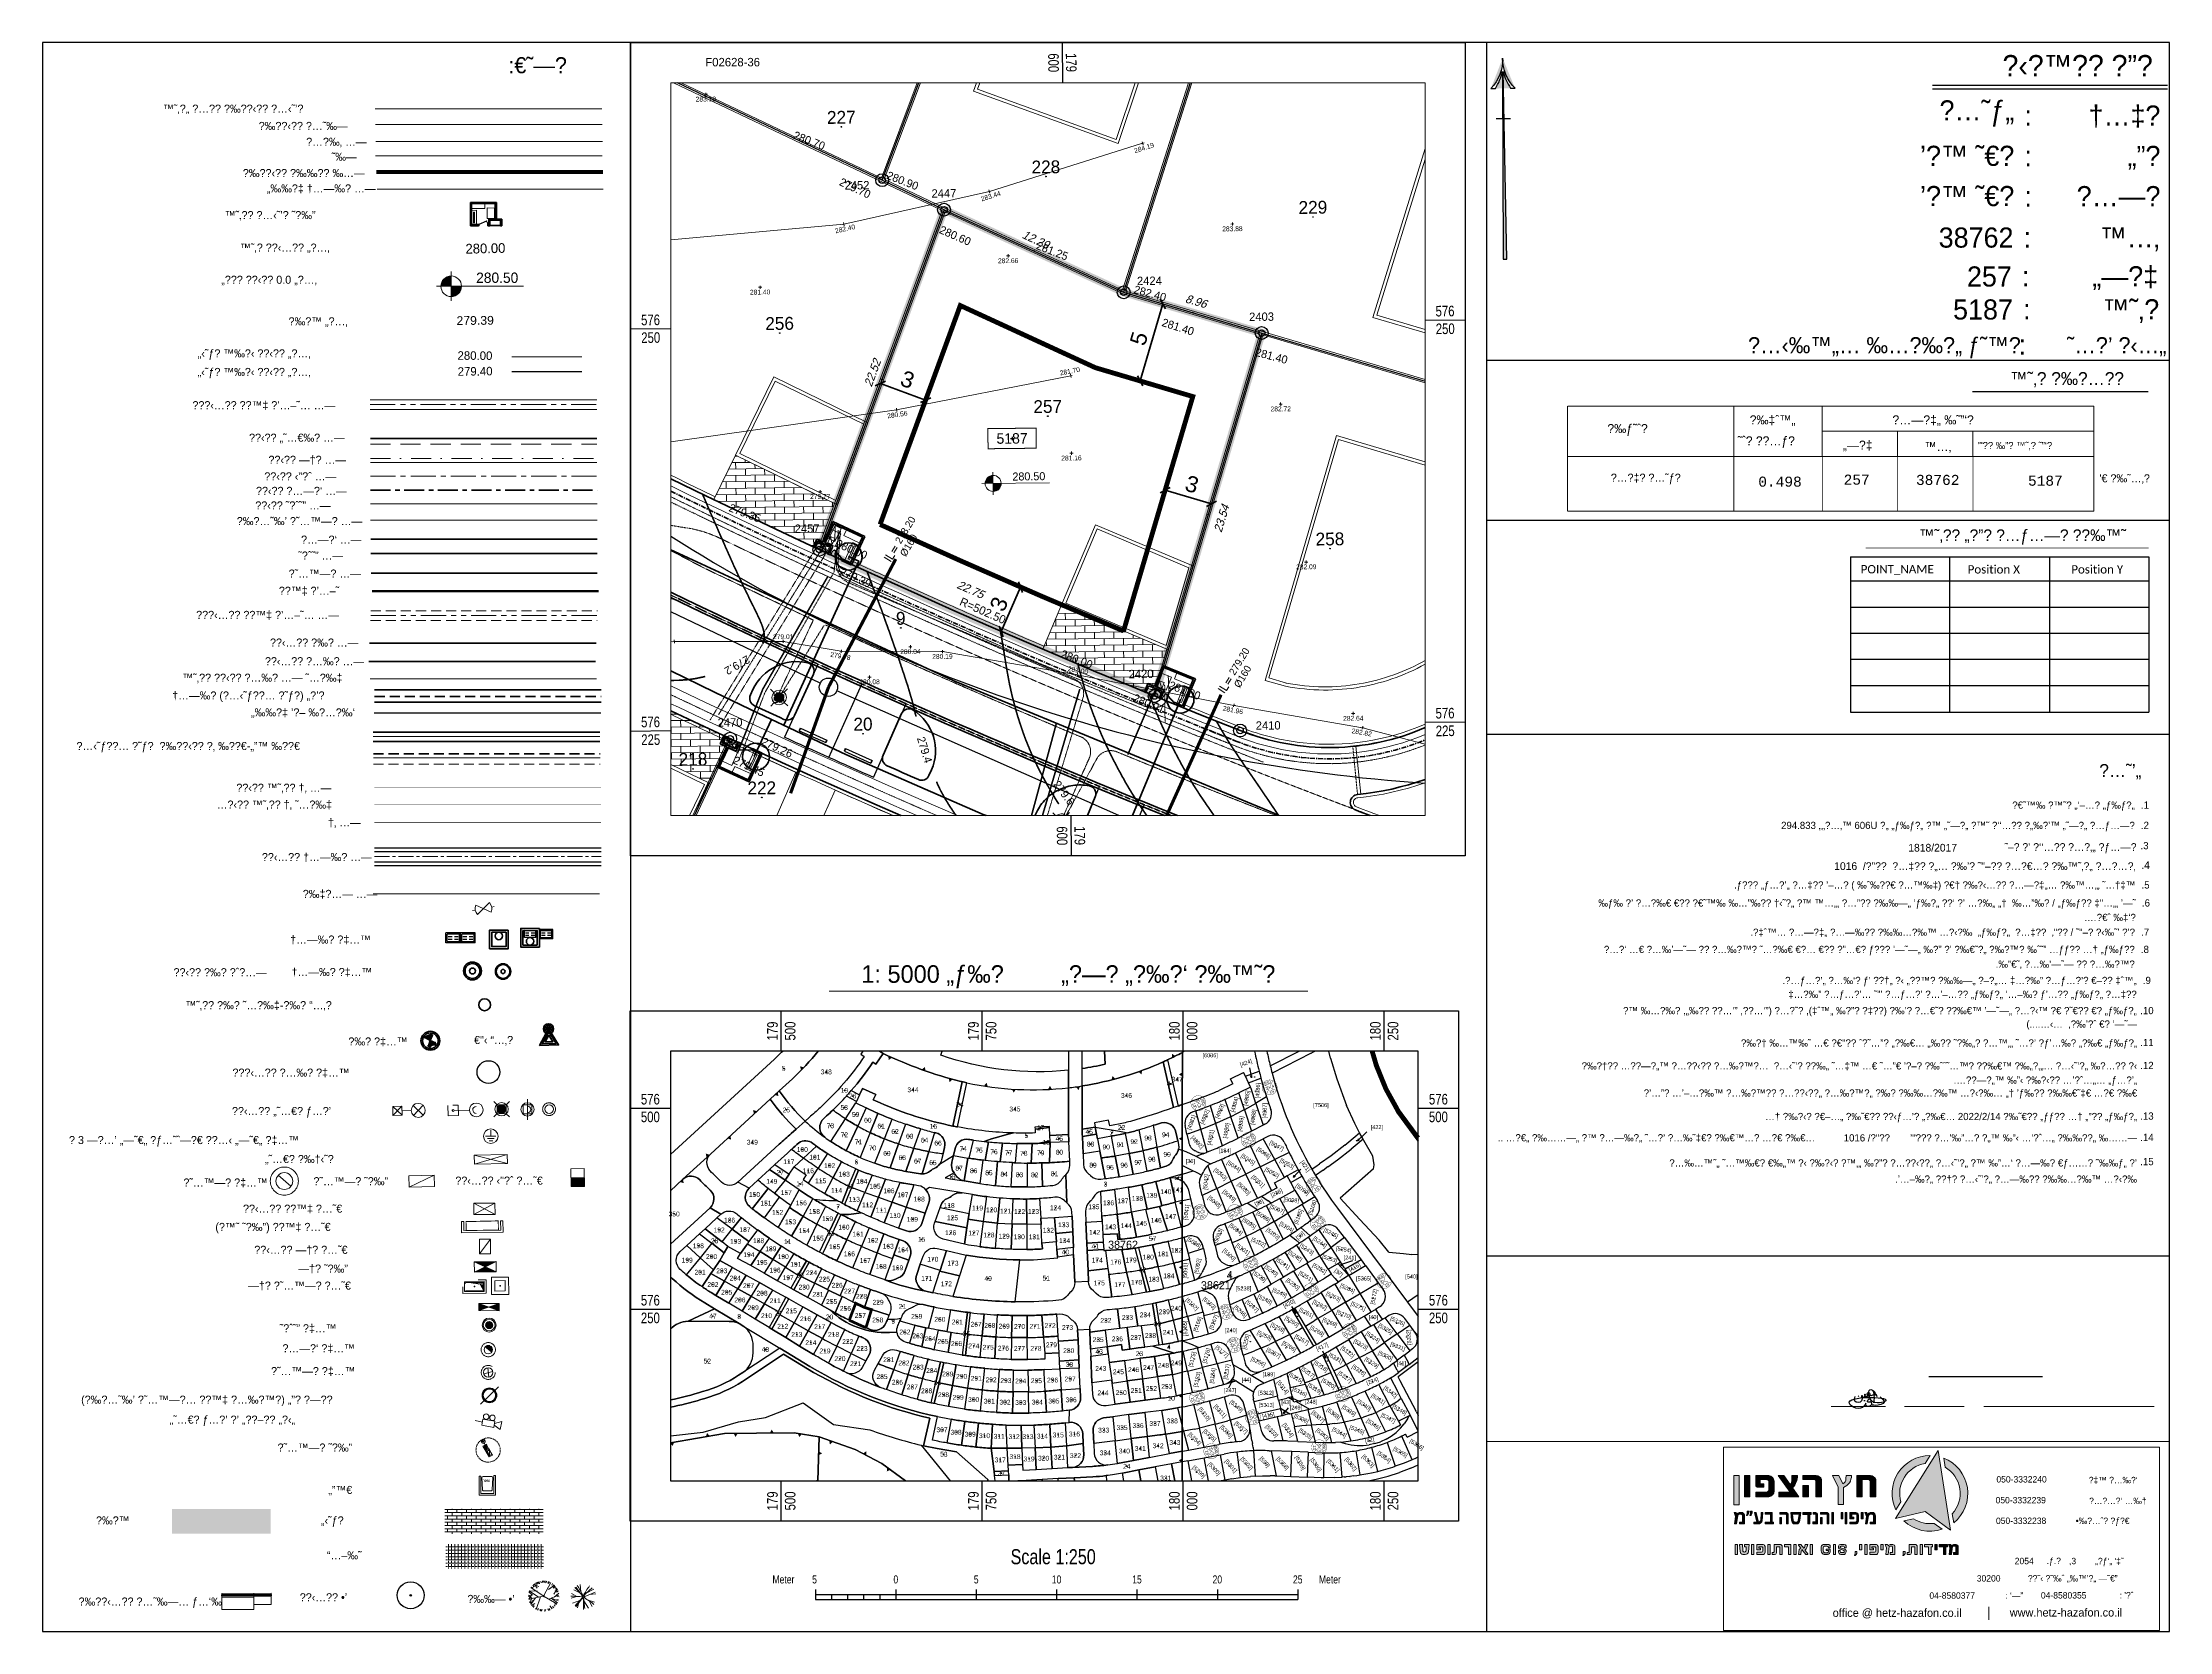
# Paper-space layout 'Frm 1 ( FREE SIZE)' of a CAD drawing. Extents: x 99927 to 100456, y 99605 to 100000.
# The model-space entities are those that its viewports show. They can reach past a viewport. Long polylines and large blocks are cut down to what shows.
import ezdxf
from ezdxf.enums import TextEntityAlignment as Align
from ezdxf.lldxf.tags import DXFTag

# ---------------------------------------------------------------- set-up
doc = ezdxf.new("R2010")
doc.units = 0
doc.header["$MEASUREMENT"] = 0
for name, pattern in [('( Hidden )', [0.375, 0.25, -0.125]), ('BORDER', [1.75, 0.5, -0.25, 0.5, -0.25, 0, -0.25]), ('CELLCOMPIPE', [8.375, 5, -1.125, 1.125, -1.125]), ('CENTER', [2, 1.25, -0.25, 0.25, -0.25]), ('DASHDOT', [1, 0.5, -0.25, 0, -0.25]), ('DASHED', [0.75, 0.5, -0.25]), ('DGN Style 3', [1.499971, 1.071408, -0.428563]), ('DIVIDE', [1.25, 0.5, -0.25, 0, -0.25, 0, -0.25]), ('HIDDEN', [0.375, 0.25, -0.125]), ('HIDDEN2', [4.7625, 3.175, -1.5875]), ('PHANTOM', [2.5, 1.25, -0.25, 0.25, -0.25, 0.25, -0.25])]:
    doc.linetypes.add(name, pattern=pattern)
for name, color, linetype, lineweight in [("'bl-MISC-blocks", 5, 'Continuous', 0), ("'bl-PLAN-furniture", 5, 'Continuous', 0), ('0-BOUNDARY-BUILDING', 240, 'DIVIDE', 0), ('0-Buildline', 4, 'Continuous', 0), ('0-DiIM25', 1, 'Continuous', 35), ('0-GDR', 3, 'Continuous', 0), ('0-GINUN-PRATI', 124, 'Continuous', 0), ('0-Piler', 3, 'Continuous', 0), ('0-RITSUF-PRATI', 42, 'Continuous', 0), ('0-SHVIL', 42, 'Continuous', 13), ('02_Interior', 3, 'Continuous', 40), ('1203', 7, 'Continuous', 20), ('_HGM-block_nipel_500', 6, 'Continuous', 30), ('_HGM-SE-nipel', 6, 'Continuous', 30), ('_HGM-SE-nipel_500', 14, 'Continuous', 30), ('bez', 130, 'Continuous', 0), ('BEZR', 130, 'DASHDOT', 0), ('C1682', 7, 'Continuous', 20), ('CELLCOM-Z-NEW', 201, 'CELLCOM', 0), ('CELLCOM_SIVIM_MANHOLE', 212, 'Continuous', 13), ('CELLCOM_SIVIM_PIPE', 212, 'CELLCOMPIPE', 80), ('col-tree-2', 108, 'Continuous', 0), ('DR-INLT', 160, 'Continuous', 30), ('DR-MNHL-IL', 144, 'Continuous', 40), ('DR-PIPE-CNTR', 151, 'CENTER', 13), ('DR-PIPE-CONC', 150, 'Continuous', 30), ('DR-PIPE-IL', 150, 'Continuous', 40), ('HASH', 240, 'Continuous', 0), ('HASH-PILER-RESHET', 240, 'Continuous', 0), ('Hash-rezua', 243, 'Continuous', 0), ('HASHL', 240, 'PHANTOM', 0), ('hashz', 220, 'HIDDEN', 0), ('Height of existing trees', 62, 'Continuous', 13), ('HW-CONT-10', 14, 'HIDDEN', 30), ('HW-CONT-100', 26, 'Continuous', 53), ('HW-CONT-20', 14, 'HIDDEN', 30), ('HW-CURB-BRDR', 110, 'Continuous', 53), ('HW-CURB-GUTR', 2, 'Continuous', 53), ('HW-CURB-ILND', 96, 'Continuous', 53), ('HW-CURB-IN', 112, 'Continuous', 13), ('HW-CURB-LOW', 251, '( Hidden )', 53), ('HW-CURB-SDWK', 109, 'Continuous', 53), ('HW-CURB-SHLD', 110, 'Continuous', 53), ('HW-WALK-250', 251, 'Continuous', 13), ('IRR-RM1', 130, 'Continuous', 0), ('L-00', 10, 'Continuous', 30), ('L-00-ktse migrash', 10, 'Continuous', 13), ('L-nikuz hanaya', 134, 'DASHED', 0), ('l-text-gova', 10, 'Continuous', 13), ('L-TR-2', 119, 'Continuous', 13), ('L-trees', 102, 'Continuous', 13), ('Layer_tr_text', 5, 'Continuous', 30), ('M1502', 250, 'Continuous', 13), ('M1509', 250, 'Continuous', 13), ('M1510', 250, 'Continuous', 13), ('NNG_gas_pipe 110', 5, 'NNG_LINE', 53), ('NNG_Gas_pipe 32', 84, 'NNG_LINE', 0), ('NNG_gas_pipe 63', 20, 'NNG_LINE', 0), ('PARTNER-Z-NEW', 21, 'PARTNER', 0), ('PARTNER_B', 20, 'Continuous', 0), ('PARTNER_L', 20, 'PARTNER', 0), ('R-kol-2018', 190, 'Continuous', 0), ('Road Elevations', 10, 'Continuous', 13), ('Sewagemanholes_500', 20, 'Continuous', 30), ('ST-CONC-1', 4, 'Continuous', 70), ('ST-CONC-5', 1, 'Continuous', 13), ('teu', 50, 'Continuous', 0), ('TEU-MERC', 50, 'Continuous', 0), ('teul', 50, 'DASHED', 0), ('TEURA-Z', 50, 'Continuous', 0), ('Text-500', 7, 'Continuous', 0), ('TIK-SELOT-B1', 13, 'Continuous', 0), ('tikshoret-b', 204, 'Continuous', 0), ('TIKSHORET-IR-MESHNI', 201, 'TILDE1', 0), ('TIKSHORET-Z', 201, 'BORDER', 0), ('TLK', 100, 'Continuous', 0), ('TLKL', 100, 'CENTER', 0), ('tr', 7, 'Continuous', 20), ('TR-MARK-PARK', 8, 'Continuous', 53), ('TR_GILAYON', 7, 'Continuous', 20), ('UT-S', 222, 'UT-S', 40), ('UT-W', 160, 'UT-W', 40), ('wall', 6, 'Continuous', 0)]:
    doc.layers.add(name, color=color, linetype=linetype, lineweight=lineweight)
for name, color, linetype in [('1601', 1, 'Continuous'), ('1602', 7, 'Continuous'), ('1603', 7, 'Continuous'), ('1620', 4, 'Continuous'), ('_THUM_SHIVUK', 51, 'Continuous'), ('C1603_0', 3, 'Continuous'), ('C1603_3', 30, 'Continuous'), ('C1609_0', 250, 'Continuous'), ('C1610_0', 250, 'Continuous'), ('C1660_0_1', 3, 'Continuous'), ('C1662_0_1_2_3', 30, 'Continuous'), ('C1662_3', 5, 'Continuous'), ('FRAMEM_ARROW', 7, 'Continuous'), ('FRAMEM_COORD', 1, 'Continuous'), ('FRAMEM_FRAME', 7, 'Continuous'), ('FRAMEM_GRID', 7, 'Continuous'), ('FRAMEM_LINE', 7, 'Continuous'), ('FRAMEM_MVIEW', 6, 'Continuous'), ('FRAMEM_NUMBER', 1, 'Continuous'), ('FRAMEM_SCALE', 1, 'Continuous'), ('FRAMEM_TEXT', 1, 'Continuous'), ('M1280', 7, 'Continuous'), ('PGVUL', 8, 'Continuous'), ('pgvul2', 152, 'HIDDEN2'), ('scellno', 30, 'Continuous'), ('srozeta', 7, 'Continuous'), ('tr_hetz', 7, 'Continuous')]:
    doc.layers.add(name, color=color, linetype=linetype)
for name, color, linetype, lineweight, true_color in [('col-tree', 7, 'Continuous', 0, 0x00331a), ('Hashmal-rezua', 7, 'Continuous', 0, 0xff5c5c), ('l-shvil', 7, 'Continuous', 13, 0xdcb15b)]:
    doc.layers.add(name, color=color, linetype=linetype, lineweight=lineweight, true_color=true_color)
doc.styles.add('AUMiflas', font='AUSimpheb')
doc.styles.add('FRAMEM_1', font='txt', dxfattribs={"width": 0.8})
doc.styles.add('FRAMEM_3', font='txt')
doc.styles.add('H', font='SIMPHEB')
doc.styles.add('HEBTEXT', font='HEBTXT')
doc.styles.add('hebtxt', font='hebtxt')
doc.styles.add('Legend', font='calibri.ttf')
doc.styles.add('MAVAT_HEBTXT', font='HEBTXT')
doc.styles.add('misgeret', font='txt')
doc.styles.add('mvt-nos', font='hebtxt')
doc.styles.add('ORON-BOLD', font='ORONBOLD')
doc.styles.add('romans', font='romans')
doc.styles.get("Standard").update_dxf_attribs({"font": 'arial.ttf'})
doc.styles.add('Style-0-simplex', font='0-simplex')
doc.styles.add('Style-Calibri', font='calibri.ttf')
doc.styles.add('Style-DIMHEB', font='DIMHEB')
doc.styles.add('Style-TTFI3', font='TTFI3')
doc.styles.add('TAZAR_HEBTXT', font='HEBTXT')
doc.styles.add('TREE', font='arial.ttf')
doc.styles.add('TRHEBTXT', font='hebtxt')
doc.styles.add('TRMONOTXT', font='monotxt')
doc.linetypes.add('CELLCOM', pattern='A,0.5,-0.2,["CEL",Style-DIMHEB,S=0.1,R=0,X=-0.1,Y=-0.05],-0.25', length=0.95)
tags = doc.linetypes.add('NNG_LINE', pattern='A,12.7,-5.08,["NNG",Style-Calibri,S=2.54,R=0,X=-2.54,Y=-1.27],-6.35', length=24.13).pattern_tags.tags
tags[6] = DXFTag(74, 10)
doc.linetypes.add('PARTNER', pattern='A,0.5,-0.2,["PRTN",Style-DIMHEB,S=0.1,R=0,X=-0.1,Y=-0.05],-0.5', length=1.2)
doc.linetypes.add('TILDE1', pattern='A,2.5,-0.15,["~",Style-DIMHEB,S=0.5,R=0,X=0.025,Y=-0.25],-0.6', length=3.25)
doc.linetypes.add('UT-S', pattern='A,1.8,-0.45,["S",Style-0-simplex,S=0.25,R=0,X=-0.25,Y=-0.125],-0.15,0.4', length=2.8)
doc.linetypes.add('UT-W', pattern='A,1.8,-0.45,["W",Style-0-simplex,S=0.25,R=0,X=-0.25,Y=-0.125],-0.15,0.4', length=2.8)
doc.dimstyles.new('Dim-Arch dot 50', dxfattribs={"dimtxt": 1, "dimasz": 0.5, "dimexe": 1.25, "dimexo": 0.625, "dimgap": 0.3, "dimtad": 1, "dimtoh": 1, "dimdec": 0, "dimdsep": 46, "dimtxsty": 'Standard', "dimblk": 'OBLIQUE', "dimcen": 0, "dimse1": 1, "dimse2": 1, "dimclrd": 256, "dimclrt": 90, "dimazin": 2, "dimtfac": 1, "dimtdec": 0, "dimtix": 1, "dimtmove": 0, "dimatfit": 3, "dimldrblk": 'ARCHTICK', "dimfxl": 1, "dimlwd": -1, "dimarcsym": 0})
pattern_1 = [(0, (0, 0), (0, 0.40005), []), (90, (0, 0), (-0.6, 0.40005), [0.40005, -0.40005])]

# ---------------------------------------------------------------- blocks, each defined once
blk = doc.blocks.new('Coordinate')
at = {"layer": 'FRAMEM_GRID'}
blk.add_line((-5, 0), (5, 0), dxfattribs=at)
at = {"layer": 'FRAMEM_COORD', "style": 'FRAMEM_1', "width": 0.8}
for tag, p in [('CO-UP', (0, 2.2)), ('CO-DOWN', (0, -2.2))]:
    blk.add_attdef(tag, text='', height=2.64, dxfattribs=at).set_placement(p, align=Align.MIDDLE)
blk = doc.blocks.new('FRMARROW')
at = {"layer": 'FRAMEM_ARROW'}
h = blk.add_hatch(color=256, dxfattribs=at)
h.dxf.hatch_style = 1
edge = h.paths.add_edge_path()
edge.add_arc((27.9, 100.7), 28.8, 194.8995, 213.0425)
edge.add_line((3.8, 85), (6, 85))
edge.add_arc((20.4, 99.4), 20.4, 178.4249, 225.1779, ccw=False)
edge.add_arc((-20.4, 99.4), 20.4, -45.1779, 1.5751, ccw=False)
edge.add_line((-6, 85), (-3.8, 85))
edge.add_arc((-27.9, 100.7), 28.8, 326.9575, 345.1005)
edge.add_line((-0.1, 93.3), (-0.9, 0))
edge.add_line((-0.9, 0), (0.9, 0))
edge.add_line((0.9, 0), (0.1, 93.3))
edge = h.paths.add_edge_path(flags=17)
edge.add_line((0, 98.5), (0, 100))
edge.add_line((0, 100), (0, 98.5))
blk.add_line((-3.5, 70), (3.5, 70), dxfattribs=at)
blk.add_lwpolyline([(0.1, 93.3, 0.07933), (3.8, 85), (6, 85, -0.206876), (0, 100, -0.206876), (-6, 85), (-3.8, 85, 0.07933), (-0.1, 93.3)], format="xyb", dxfattribs=at)
for points in [[(0, 98.5), (0, 100), (0, 98.5)], [(-0.1, 93.3), (-0.9, 0), (0.9, 0), (0.1, 93.3)]]:
    blk.add_lwpolyline(points, dxfattribs=at)
blk = doc.blocks.new('FRMSCALE')
at = {"layer": 'FRAMEM_LINE', "linetype": 'Continuous'}
for p, q in [((-20, -10.5), (-20, -13)), ((0, -10.5), (0, -13)), ((20, -10.5), (20, -13)), ((40, -10.5), (40, -13)), ((60, -10.5), (60, -13)), ((80, -10.5), (80, -13)), ((100, -10.5), (100, -13)), ((-20, -13), (100, -13)), ((-16, -11.75), (-16, -13)), ((-12, -11.75), (-12, -13)), ((-8, -11.75), (-8, -13)), ((-4, -11.75), (-4, -13))]:
    blk.add_line(p, q, dxfattribs=at)
at = {"layer": 'FRAMEM_SCALE', "linetype": 'Continuous'}
blk.add_line((-20, -11.75), (100, -11.75), dxfattribs=at)
at = {"layer": 'FRAMEM_NUMBER', "style": 'FRAMEM_3', "width": 0.8}
for tag, p in [('UNIT', (-27.96, -9)), ('NUM1', (-20.22, -9)), ('NUM0', (0, -9)), ('NUM1', (20, -9)), ('NUM2', (40, -9)), ('NUM3', (60, -9)), ('NUM4', (80, -9)), ('NUM5', (100, -9)), ('UNIT', (108, -9))]:
    blk.add_attdef(tag, text='', height=2, dxfattribs=at).set_placement(p, align=Align.CENTER)
at = {"layer": 'FRAMEM_SCALE', "style": 'FRAMEM_3', "width": 0.8}
blk.add_attdef('SCALE_TITLE', text='', height=3.75, dxfattribs=at).set_placement((40, 2), align=Align.CENTER)
blk = doc.blocks.new('ANOT0')
at = {"style": 'TRHEBTXT', "flags": 8}
blk.add_attdef('TEXT', text='', height=1.6, dxfattribs=at).set_placement((0, -1.16), align=Align.TOP_CENTER)
blk = doc.blocks.new('rozeta')
at = {"layer": 'srozeta', "const_width": 0.25}
blk.add_lwpolyline([(6.2, 0, 1), (-6.2, 0, 1)], format="xyb", close=True, dxfattribs=at)
for points in [[(4.4, -4.4), (-4.4, 4.4)], [(4.4, 4.4), (-4.4, -4.4)]]:
    blk.add_lwpolyline(points, dxfattribs=at)
at = {"layer": 'srozeta', "style": 'mvt-nos'}
blk.add_attdef('KBL', text='', height=2.5, dxfattribs=at).set_placement((-2.1, 0), align=Align.MIDDLE_RIGHT)
blk.add_attdef('ROADNO', text='', height=2.5, dxfattribs=at).set_placement((0, 4), align=Align.MIDDLE)
blk.add_attdef('KBR', text='', height=2.5, dxfattribs=at).set_placement((1.9, 0), align=Align.MIDDLE_LEFT)
blk.add_attdef('WIDTH', text='', height=2.5, dxfattribs=at).set_placement((0, -5.1), align=Align.CENTER)
blk = doc.blocks.new('hetz')
for p, q in [((0, 0), (-1, 0.35)), ((-0.3, 0), (-1, 0.35)), ((0, 0), (-1, -0.35)), ((-1, -0.35), (-0.3, 0))]:
    blk.add_line(p, q)
blk = doc.blocks.new('C1603')
at = {"color": 255}
blk.add_circle((0, 0), 0.05, dxfattribs=at)
at = {"style": 'TAZAR_HEBTXT', "width": 3}
blk.add_attdef('CROSS', text='', height=3, dxfattribs=at).set_placement((0, 1.5), align=Align.MIDDLE)
at = {"style": 'TAZAR_HEBTXT'}
blk.add_attdef('PARCEL_NAME', text='', height=2, dxfattribs=at).set_placement((0, 1.5), align=Align.MIDDLE)
at = {"style": 'TAZAR_HEBTXT', "flags": 1}
for tag, p in [('PARCEL_STATUS', (0, -2.5)), ('GUSH', (0, -1)), ('PARCEL_SOURCE', (0, -4)), ('LEGAL_AREA', (0, -5.5)), ('CALC_AREA', (0, -7)), ('PARCEL_PREVIOUS', (0, -8.5)), ('GUSH_PREVIOUS', (0, -10)), ('TABA_MIGRASH', (0, -13)), ('TABA_PLAN', (0, -11.5)), ('TABA_YEUD', (0, -14.5)), ('COMMENT', (0, -16))]:
    blk.add_attdef(tag, text='', height=1, dxfattribs=at).set_placement(p, align=Align.MIDDLE)
blk = doc.blocks.new('1601')
at = {"color": 0, "ltscale": 0.8}
blk.add_point((0, 0), dxfattribs=at)
at = {"color": 0, "style": 'hebtxt', "flags": 1}
for tag, p in [('ANALYTIC', (-10.4, -1.3)), ('LEGAL_AREA', (1.6, -1.3)), ('STATUS', (-3.9, -3))]:
    blk.add_attdef(tag, p, '', height=1.3, dxfattribs=at)
at = {"color": 0, "style": 'hebtxt'}
blk.add_attdef('LOT_NUM', text='', height=1.3, dxfattribs=at).set_placement((0.8, 1.1), align=Align.MIDDLE_RIGHT)
blk.add_attdef('SLASH', text='', height=1.3, dxfattribs=at).set_placement((1.3, 1.1), align=Align.MIDDLE)
blk.add_attdef('GUSH_SUFFI', text='', height=1.3, dxfattribs=at).set_placement((1.8, 1.1), align=Align.MIDDLE_LEFT)
blk = doc.blocks.new('1603')
at = {"color": 0, "ltscale": 0.8}
blk.add_point((0, 0), dxfattribs=at)
at = {"color": 0, "style": 'hebtxt'}
blk.add_attdef('PARCEL_NUM', text='', height=1.31, dxfattribs=at).set_placement((0, 0), align=Align.MIDDLE)
at = {"color": 0, "style": 'hebtxt', "flags": 1}
for tag, p in [('GUSH_SUFFI', (0, -3.94)), ('LOT_NUM', (0, -2.18)), ('LEGAL_AREA', (0, -5.87)), ('ANALYTIC', (0, -7.8))]:
    blk.add_attdef(tag, p, '', height=1.3, dxfattribs=at)
blk = doc.blocks.new('1620')
for points in [[(0, 0), (0.5, 0), (0.5, 0.87)], [(0.5, 0), (0.5, 0.87), (1, 0)]]:
    blk.add_solid(points)
blk = doc.blocks.new('*E20')
at = {"layer": '1620'}
for points in [[(0, 0.67), (0, 0.78), (0.56, 0), (0.41, 0.85)], [(0.9, 0.94), (0.41, 0.85), (0.56, 0)]]:
    blk.add_solid(points, dxfattribs=at)
blk = doc.blocks.new('*E21')
at = {"layer": '1620'}
blk.add_solid([(0.64, 0), (0, 0), (0.64, 0), (0.65, 0.35)], dxfattribs=at)
blk = doc.blocks.new('A$Ca5e6274e')
at = {"layer": 'Layer_tr_text'}
ref = blk.add_blockref('ANOT0', (-34.5, -64.17, -4.5), dxfattribs=dict(at, xscale=1.343692800002173, yscale=1.343692800002173, zscale=1.343692800002173))
ref.add_attrib('TEXT', '\x8f‰\x8e† ‰…™‰˜ …€ \x9a€"\x81\x8e ˆ\x8e˜…”\x81 „\x90‰€… „‰\x90\x81 ˜\x9a‰„\x8c \x9a…™‚„ ˜…\x81’ \x9aƒ’…‰\x8e „\x90‰€ „ƒ‰ƒ\x8e„', dxfattribs={"layer": '0', "height": 1.7916, "style": 'TRHEBTXT', "flags": 8}).set_placement((2.44, -65.73, -4.5), align=Align.TOP_RIGHT)
ref = blk.add_blockref('ANOT0', (1.74, -67.86, -4.5), dxfattribs=dict(at, xscale=1.343692800002173, yscale=1.343692800002173, zscale=1.343692800002173))
ref.add_attrib('TEXT', '.11', dxfattribs={"layer": '0', "height": 1.793, "style": 'TRHEBTXT', "flags": 8}).set_placement((4.87, -65.62, -4.5), align=Align.TOP_CENTER)
ref = blk.add_blockref('ANOT0', (-34.5, -69.88, -4.5), dxfattribs=dict(at, xscale=1.343692800002173, yscale=1.343692800002173, zscale=1.343692800002173))
ref.add_attrib('TEXT', '\x8f‰\x8e†\x8e\x8e …\x8c\x81—\x9a„™ \x9a…\x90\x90‹\x9a\x8e \x9a…‰\x9a™\x9a…  \x9a…‹˜’\x8e \x8f\x90‰„ ˜…‡™ …€ ˜…”€ ’\x81–\x81 \x8d‰ˆˆ˜…™\x8e \x8d\x90‰€™ \x8d‰„\x81‚„… \x9a…‹˜’\x8e„ ‰\x90…\x9a\x90 \x8c‹', dxfattribs={"layer": '0', "height": 1.79159, "style": 'TRHEBTXT', "flags": 8}).set_placement((2.44, -71.43, -4.5), align=Align.TOP_RIGHT)
ref = blk.add_blockref('ANOT0', (1.74, -73.57, -4.5), dxfattribs=dict(at, xscale=1.343692800002173, yscale=1.343692800002173, zscale=1.343692800002173))
ref.add_attrib('TEXT', '.12', dxfattribs={"layer": '0', "height": 1.793, "style": 'TRHEBTXT', "flags": 8}).set_placement((4.87, -71.32, -4.5), align=Align.TOP_CENTER)
ref = blk.add_blockref('ANOT0', (-34.5, -76.62, -4.5), dxfattribs=dict(at, xscale=1.343692800002173, yscale=1.343692800002173, zscale=1.343692800002173))
ref.add_attrib('TEXT', '\x8c’…”\x81 …’–…\x81‰™ \x9a…‰\x9a™\x9a\x8c \x9a…\x90\x90‹\x9a\x8e„ \x9a…‰\x9a™\x9a„ \x8f‰\x81 \x8d‰‰…\x90‰™ …\x90‹\x9a‰… „† ’ƒ‰\x8e\x8c \x8d‰‰€˜‡€ …\x90€ \x8f‰€', dxfattribs={"layer": '0', "height": 1.7916, "style": 'TRHEBTXT', "flags": 8}).set_placement((2.44, -78.17, -4.5), align=Align.TOP_RIGHT)
ref = blk.add_blockref('ANOT0', (-34.5, -73.4, -4.5), dxfattribs=dict(at, xscale=1.343692800002173, yscale=1.343692800002173, zscale=1.343692800002173))
ref.add_attrib('TEXT', '.…\x8c\x81—\x9a„™ ‰”‹ \x9a‰\x90‹\x9a\x81 …’\x8eˆ…„… „ƒ…\x81’„', dxfattribs={"layer": '0', "height": 1.7916, "style": 'TRHEBTXT', "flags": 8}).set_placement((2.44, -74.96, -4.5), align=Align.TOP_RIGHT)
ref = blk.add_blockref('ANOT0', (1.74, -97.48, -4.5), dxfattribs=dict(at, xscale=1.343692800002173, yscale=1.343692800002173, zscale=1.343692800002173))
ref.add_attrib('TEXT', '.15', dxfattribs={"layer": '0', "height": 1.793, "style": 'TRHEBTXT', "flags": 8}).set_placement((4.87, -95.24, -4.5), align=Align.TOP_CENTER)
ref = blk.add_blockref('ANOT0', (-34.54, -94.01, -4.5), dxfattribs=dict(at, xscale=1.343692800002173, yscale=1.343692800002173, zscale=1.343692800002173))
ref.add_attrib('TEXT', ' \x9a…‰…™˜„ ˜…™‰€\x8c €‰„™ \x8c‹ \x9a‰\x90‹\x9a \x9a™‚„ ‰\x90”\x8c \x9a…\x90\x90‹\x9a\x8e„ \x9a…‹˜’\x8e„ \x8c™ ‰”…‘ \x8d…—‰\x8e €ƒ……\x8c ˜‰‰ƒ„ \x8c’', dxfattribs={"layer": '0', "height": 1.7916, "style": 'TRHEBTXT', "flags": 8}).set_placement((2.4, -95.56, -4.5), align=Align.TOP_RIGHT)
ref = blk.add_blockref('ANOT0', (-34.54, -98.03, -4.5), dxfattribs=dict(at, xscale=1.343692800002173, yscale=1.343692800002173, zscale=1.343692800002173))
ref.add_attrib('TEXT', '.’…–‰\x81„ \x8f\x8e†\x81 \x9a…‹˜’\x8e„ \x8d…—‰\x8e\x81 \x8d‰‰…\x90‰™ …\x90‹\x9a‰', dxfattribs={"layer": '0', "height": 1.7916, "style": 'TRHEBTXT', "flags": 8}).set_placement((2.4, -99.58, -4.5), align=Align.TOP_RIGHT)
at = {"layer": 'M1280'}
ref = blk.add_blockref('ANOT0', (24.53, 4.51), dxfattribs=dict(at, xscale=2, yscale=2, zscale=2))
ref.add_attrib('TEXT', '\x9a…˜’„', dxfattribs={"layer": '0', "height": 3.2, "style": 'TRHEBTXT', "flags": 8}).set_placement((-1.74, 2.74), align=Align.TOP_CENTER)
at = {"layer": 'tr'}
ref = blk.add_blockref('ANOT0', (-35.07, -5.01, -4.5), dxfattribs=dict(at, xscale=1.343692800002173, yscale=1.343692800002173, zscale=1.343692800002173))
ref.add_attrib('TEXT', ' \x8c€˜™‰ \x9a™˜\x81 „’–…\x81 „ƒ‰ƒ\x8e„', dxfattribs={"layer": '0', "height": 1.7916, "style": 'TRHEBTXT', "flags": 8}).set_placement((1.86, -6.57, -4.5), align=Align.TOP_RIGHT)
ref = blk.add_blockref('ANOT0', (1.24, -8.8, -4.5), dxfattribs=dict(at, xscale=1.343692800002173, yscale=1.343692800002173, zscale=1.343692800002173))
ref.add_attrib('TEXT', '.1', dxfattribs={"layer": '0', "height": 1.793, "style": 'TRHEBTXT', "flags": 8}).set_placement((4.38, -6.56, -4.5), align=Align.TOP_CENTER)
ref = blk.add_blockref('ANOT0', (-35.07, -10.06, -4.5), dxfattribs=dict(at, xscale=1.343692800002173, yscale=1.343692800002173, zscale=1.343692800002173))
ref.add_attrib('TEXT', '294.833 „„\x81…‚™ 606U \x8f„ „ƒ‰ƒ\x8e„ \x8c™ „˜—\x81„ \x9a™˜ \x9a‘‘…\x81\x8e \x8f„‰\x8c’™ „˜—\x81„ \x9a…ƒ…—\x90', dxfattribs={"layer": '0', "height": 1.7916, "style": 'TRHEBTXT', "flags": 8}).set_placement((1.86, -11.61, -4.5), align=Align.TOP_RIGHT)
ref = blk.add_blockref('ANOT0', (1.24, -13.84, -4.5), dxfattribs=dict(at, xscale=1.343692800002173, yscale=1.343692800002173, zscale=1.343692800002173))
ref.add_attrib('TEXT', '.2', dxfattribs={"layer": '0', "height": 1.793, "style": 'TRHEBTXT', "flags": 8}).set_placement((4.38, -11.6, -4.5), align=Align.TOP_CENTER)
ref = blk.add_blockref('ANOT0', (-81.95, -15.43, -4.83), dxfattribs=dict(at, xscale=1.440000000002328, yscale=1.440000000002328, zscale=1.440000000002328))
ref.add_attrib('TEXT', '1818/2017', dxfattribs={"layer": '0', "height": 1.92, "style": 'TRHEBTXT', "flags": 8}).set_placement((-42.37, -17.1, -4.83), align=Align.TOP_RIGHT)
ref = blk.add_blockref('ANOT0', (-37.3, -15.27, -4.83), dxfattribs=dict(at, xscale=1.440000000002328, yscale=1.440000000002328, zscale=1.440000000002328))
ref.add_attrib('TEXT', '    ˜–\x9a \x8c’ \x9a‘‘…\x81\x8e \x8c…\x81‚„ \x9aƒ…—\x90', dxfattribs={"layer": '0', "height": 1.92, "style": 'TRHEBTXT', "flags": 8}).set_placement((2.28, -16.93, -4.83), align=Align.TOP_RIGHT)
ref = blk.add_blockref('ANOT0', (1.14, -18.88, -4.5), dxfattribs=dict(at, xscale=1.343692800002173, yscale=1.343692800002173, zscale=1.343692800002173))
ref.add_attrib('TEXT', '.3', dxfattribs={"layer": '0', "height": 1.793, "style": 'TRHEBTXT', "flags": 8}).set_placement((4.28, -16.64, -4.5), align=Align.TOP_CENTER)
ref = blk.add_blockref('ANOT0', (-34.92, -24.88, -4.5), dxfattribs=dict(at, xscale=1.343692800002173, yscale=1.343692800002173, zscale=1.343692800002173))
ref.add_attrib('TEXT', '.ƒ\x81\x8c\x81 „ƒ…\x81’„ \x8d…‡\x9a\x81 ’–…\x81 ( ‰ˆ‰\x8c\x90€ \x81…™‰‡) \x9a€† \x9a‰\x90‹…\x9a\x81 \x9a…—\x8c‡„… \x8d‰™…‚„ ˜…†‡™', dxfattribs={"layer": '0', "height": 1.7916, "style": 'TRHEBTXT', "flags": 8}).set_placement((2.01, -26.43, -4.5), align=Align.TOP_RIGHT)
ref = blk.add_blockref('ANOT0', (-37.48, -20.02, -4.83), dxfattribs=dict(at, xscale=1.440000000002328, yscale=1.440000000002328, zscale=1.440000000002328))
ref.add_attrib('TEXT', '1016  /\x8c"\x8e\x9a  \x8d…‡\x9a\x81 \x8d„… \x8c‰’\x8c ˜"–\x9a\x8c \x9a…\x8e€…\x9a \x8d‰™˜‚\x8e„ \x9a…\x8c…\x81‚', dxfattribs={"layer": '0', "height": 1.92, "style": 'TRHEBTXT', "flags": 8}).set_placement((2.1, -21.68, -4.83), align=Align.TOP_RIGHT)
ref = blk.add_blockref('ANOT0', (1.17, -23.83, -4.83), dxfattribs=dict(at, xscale=1.440000000002328, yscale=1.440000000002328, zscale=1.440000000002328))
ref.add_attrib('TEXT', '.4', dxfattribs={"layer": '0', "height": 1.921, "style": 'TRHEBTXT', "flags": 8}).set_placement((4.54, -21.43, -4.83), align=Align.TOP_CENTER)
ref = blk.add_blockref('ANOT0', (1.39, -28.67, -4.5), dxfattribs=dict(at, xscale=1.343692800002173, yscale=1.343692800002173, zscale=1.343692800002173))
ref.add_attrib('TEXT', '.5', dxfattribs={"layer": '0', "height": 1.793, "style": 'TRHEBTXT', "flags": 8}).set_placement((4.53, -26.43, -4.5), align=Align.TOP_CENTER)
ref = blk.add_blockref('ANOT0', (-34.83, -29.35, -4.5), dxfattribs=dict(at, xscale=1.343692800002173, yscale=1.343692800002173, zscale=1.343692800002173))
ref.add_attrib('TEXT', '  ‰ƒ‰ \x8c’ \x9a…\x8e‰€ €\x8c\x8c \x8c€˜™‰ ‰…”‰\x8e\x8c †‹˜\x8e„ \x8c™ ™…‚„ \x9a…”\x8e\x81 \x8d‰‰—„ ’ƒ‰\x8e„ \x8a\x8e‘ \x8c’ …\x90‰„ „†  ‰…”‰\x8e / „ƒ‰ƒ\x8e\x81 ‡"…‚„ ’—˜', dxfattribs={"layer": '0', "height": 1.79159, "style": 'TRHEBTXT', "flags": 8}).set_placement((2.11, -30.91, -4.5), align=Align.TOP_RIGHT)
ref = blk.add_blockref('ANOT0', (1.49, -33.14, -4.5), dxfattribs=dict(at, xscale=1.343692800002173, yscale=1.343692800002173, zscale=1.343692800002173))
ref.add_attrib('TEXT', '.6', dxfattribs={"layer": '0', "height": 1.793, "style": 'TRHEBTXT', "flags": 8}).set_placement((4.63, -30.9, -4.5), align=Align.TOP_CENTER)
ref = blk.add_blockref('ANOT0', (-34.83, -32.95, -4.5), dxfattribs=dict(at, xscale=1.343692800002173, yscale=1.343692800002173, zscale=1.343692800002173))
ref.add_attrib('TEXT', '.…\x81€ˆ ‰‡‘\x90', dxfattribs={"layer": '0', "height": 1.792, "style": 'TRHEBTXT', "flags": 8}).set_placement((2.11, -34.5, -4.5), align=Align.TOP_RIGHT)
ref = blk.add_blockref('ANOT0', (-35.03, -36.63, -4.5), dxfattribs=dict(at, xscale=1.343692800002173, yscale=1.343692800002173, zscale=1.343692800002173))
ref.add_attrib('TEXT', ' .\x8f‡ˆ™… \x9a…—\x8c‡„ \x8d…—‰\x8e\x81 \x8d‰‰…\x90‰™ …\x90‹\x9a‰  „ƒ‰ƒ\x8e„  \x8d…‡\x9a\x81  ‚"\x9a\x9a / ˜"–\x9a \x9a‹‰˜’ \x9a’\x81', dxfattribs={"layer": '0', "height": 1.7916, "style": 'TRHEBTXT', "flags": 8}).set_placement((1.91, -38.18, -4.5), align=Align.TOP_RIGHT)
ref = blk.add_blockref('ANOT0', (1.29, -40.42, -4.5), dxfattribs=dict(at, xscale=1.343692800002173, yscale=1.343692800002173, zscale=1.343692800002173))
ref.add_attrib('TEXT', '.7', dxfattribs={"layer": '0', "height": 1.793, "style": 'TRHEBTXT', "flags": 8}).set_placement((4.43, -38.18, -4.5), align=Align.TOP_CENTER)
ref = blk.add_blockref('ANOT0', (-35.09, -40.91, -4.5), dxfattribs=dict(at, xscale=1.343692800002173, yscale=1.343692800002173, zscale=1.343692800002173))
ref.add_attrib('TEXT', '\x8f…\x8e‘ …€ \x9a…‰’—˜— \x9a\x9a \x9a…‰\x9a™\x9a ˜…\x9a‰€ €\x8c… €\x8c\x8e \x8f”…€\x81 ƒ\x81\x8c\x81 ’—˜—„ ‰\x90” \x8c’ \x8d‰€˜\x90„ \x9a‰\x9a™\x9a ‰ˆ˜” …ƒƒ\x8e\x90 …† „ƒ‰ƒ\x8e\x81', dxfattribs={"layer": '0', "height": 1.7916, "style": 'TRHEBTXT', "flags": 8}).set_placement((1.85, -42.46, -4.5), align=Align.TOP_RIGHT)
ref = blk.add_blockref('ANOT0', (-35.09, -44.57, -4.5), dxfattribs=dict(at, xscale=1.343692800002173, yscale=1.343692800002173, zscale=1.343692800002173))
ref.add_attrib('TEXT', '.‰”€˜‚ \x9a…‰’—˜— \x9a\x9a \x9a…‰\x9a™\x9a', dxfattribs={"layer": '0', "height": 1.7916, "style": 'TRHEBTXT', "flags": 8}).set_placement((1.85, -46.12, -4.5), align=Align.TOP_RIGHT)
ref = blk.add_blockref('ANOT0', (1.23, -44.69, -4.5), dxfattribs=dict(at, xscale=1.343692800002173, yscale=1.343692800002173, zscale=1.343692800002173))
ref.add_attrib('TEXT', '.8', dxfattribs={"layer": '0', "height": 1.793, "style": 'TRHEBTXT', "flags": 8}).set_placement((4.37, -42.45, -4.5), align=Align.TOP_CENTER)
ref = blk.add_blockref('ANOT0', (-34.6, -48.63, -4.5), dxfattribs=dict(at, xscale=1.343692800002173, yscale=1.343692800002173, zscale=1.343692800002173))
ref.add_attrib('TEXT', '.\x9a…ƒ…\x81’„ \x8d…‰‘\x8c ƒ’ \x8f\x8e†„ \x8c‹ „\x90\x9a™\x8e \x8d‰‰—„ \x81–\x8e„… ‡…\x9a‰” \x9a…ƒ…\x81’\x81 €–\x8e\x90 ‡ˆ™„', dxfattribs={"layer": '0', "height": 1.7916, "style": 'TRHEBTXT', "flags": 8}).set_placement((2.33, -50.18, -4.5), align=Align.TOP_RIGHT)
ref = blk.add_blockref('ANOT0', (1.71, -52.41, -4.5), dxfattribs=dict(at, xscale=1.343692800002173, yscale=1.343692800002173, zscale=1.343692800002173))
ref.add_attrib('TEXT', '.9', dxfattribs={"layer": '0', "height": 1.793, "style": 'TRHEBTXT', "flags": 8}).set_placement((4.85, -50.17, -4.5), align=Align.TOP_CENTER)
ref = blk.add_blockref('ANOT0', (-34.58, -56.13, -4.5), dxfattribs=dict(at, xscale=1.343692800002173, yscale=1.343692800002173, zscale=1.343692800002173))
ref.add_attrib('TEXT', '\x8c™ ‰…\x8c‰\x8e ,„‰\x90\x81 \x9a\x8c…‘” ,\x9a\x8c…‘”) \x9a…\x81˜\x8c ,(‡ˆ™„ ‰\x90”\x8c \x9a‡\x9a\x8e) \x8f‰’\x8c \x9a…€˜\x90 \x8f\x90‰€™ ’—˜—„ \x9a…\x81‹™ \x9a€ \x9a˜€\x9a\x8e €\x8c „ƒ‰ƒ\x8e„', dxfattribs={"layer": '0', "height": 1.7916, "style": 'TRHEBTXT', "flags": 8}).set_placement((2.36, -57.68, -4.5), align=Align.TOP_RIGHT)
ref = blk.add_blockref('ANOT0', (-34.6, -52.07, -4.5), dxfattribs=dict(at, xscale=1.343692800002173, yscale=1.343692800002173, zscale=1.343692800002173))
ref.add_attrib('TEXT', '‡…\x9a‰” \x9a…ƒ…\x81’… ˜”’ \x9a…ƒ…\x81’ \x9a…’–…\x81\x8e „ƒ‰ƒ\x8e„ ’…–‰\x81 ƒ’…\x8e\x81 „ƒ‰ƒ\x8e„ \x8d…‡\x9a\x81', dxfattribs={"layer": '0', "height": 1.7916, "style": 'TRHEBTXT', "flags": 8}).set_placement((2.33, -53.62, -4.5), align=Align.TOP_RIGHT)
ref = blk.add_blockref('ANOT0', (1.74, -59.91, -4.5), dxfattribs=dict(at, xscale=1.343692800002173, yscale=1.343692800002173, zscale=1.343692800002173))
ref.add_attrib('TEXT', '.10', dxfattribs={"layer": '0', "height": 1.793, "style": 'TRHEBTXT', "flags": 8}).set_placement((4.87, -57.67, -4.5), align=Align.TOP_CENTER)
ref = blk.add_blockref('ANOT0', (-34.5, -59.46, -4.5), dxfattribs=dict(at, xscale=1.343692800002173, yscale=1.343692800002173, zscale=1.343692800002173))
ref.add_attrib('TEXT', '(....…‹…  ,\x9a‰’\x81ˆ €\x8c ’—˜—', dxfattribs={"layer": '0', "height": 1.7916, "style": 'TRHEBTXT', "flags": 8}).set_placement((2.44, -61.02, -4.5), align=Align.TOP_RIGHT)
ref = blk.add_blockref('ANOT0', (-34.5, -82.46, -4.5), dxfattribs=dict(at, xscale=1.343692800002173, yscale=1.343692800002173, zscale=1.343692800002173))
ref.add_attrib('TEXT', '…† \x9a‰\x90‹\x9a \x9a€–…„ \x8a‰˜€\x9a\x8c \x9a\x90‹ƒ…’\x8e „\x90‰€… 2022/2/14 \x8a‰˜€\x9a\x81 „ƒƒ\x8e\x90 …† „”\x8e\x81 „ƒ‰ƒ\x8e„', dxfattribs={"layer": '0', "height": 1.7916, "style": 'TRHEBTXT', "flags": 8}).set_placement((2.44, -84.02, -4.5), align=Align.TOP_RIGHT)
ref = blk.add_blockref('ANOT0', (1.74, -86.15, -4.5), dxfattribs=dict(at, xscale=1.343692800002173, yscale=1.343692800002173, zscale=1.343692800002173))
ref.add_attrib('TEXT', '.13', dxfattribs={"layer": '0', "height": 1.793, "style": 'TRHEBTXT', "flags": 8}).set_placement((4.87, -83.91, -4.5), align=Align.TOP_CENTER)
ref = blk.add_blockref('ANOT0', (-114.64, -87.75, -4.5), dxfattribs=dict(at, xscale=1.343692800002173, yscale=1.343692800002173, zscale=1.343692800002173))
ref.add_attrib('TEXT', '.. …\x8c€„ \x8d‰……—„ \x8c™ \x8d…—‰\x8e„ ˜…\x81’ \x9a…‰˜‡€\x81 \x8d‰€™…\x90 …\x90€ \x8f‰€…', dxfattribs={"layer": '0', "height": 1.7916, "style": 'TRHEBTXT', "flags": 8}).set_placement((-77.7, -89.31, -4.5), align=Align.TOP_RIGHT)
ref = blk.add_blockref('ANOT0', (-95.99, -87.78, -4.5), dxfattribs=dict(at, xscale=1.343692800002173, yscale=1.343692800002173, zscale=1.343692800002173))
ref.add_attrib('TEXT', '1016 /\x8c"\x8e\x9a', dxfattribs={"layer": '0', "height": 1.792, "style": 'TRHEBTXT', "flags": 8}).set_placement((-59.06, -89.33, -4.5), align=Align.TOP_RIGHT)
ref = blk.add_blockref('ANOT0', (-34.5, -87.78, -4.5), dxfattribs=dict(at, xscale=1.343692800002173, yscale=1.343692800002173, zscale=1.343692800002173))
ref.add_attrib('TEXT', ' ’"\x81\x9a\x81 \x9a…’‰”…\x8e \x8f„™ ‰”‹ …’\x8eˆ…„ \x8f‰‰\x90\x81„ ‰……—', dxfattribs={"layer": '0', "height": 1.7916, "style": 'TRHEBTXT', "flags": 8}).set_placement((2.44, -89.33, -4.5), align=Align.TOP_RIGHT)
ref = blk.add_blockref('ANOT0', (1.74, -91.46, -4.5), dxfattribs=dict(at, xscale=1.343692800002173, yscale=1.343692800002173, zscale=1.343692800002173))
ref.add_attrib('TEXT', '.14', dxfattribs={"layer": '0', "height": 1.793, "style": 'TRHEBTXT', "flags": 8}).set_placement((4.87, -89.22, -4.5), align=Align.TOP_CENTER)
blk = doc.blocks.new('piler-1B_13')
blk.add_line((0.09, -0.55), (0.09, -0.5))
blk.add_3dface([(2.53, -0.48), (2.54, 1.27), (2.54, 1.27), (2.53, -0.48)])
at = {"layer": '0-Piler', "color": 8}
for p, q in [((0.09, -0.5), (0.99, -0.51)), ((0.09, -0.56), (0.99, -0.57))]:
    blk.add_line(p, q, dxfattribs=at)
blk.add_arc((1.9, -0.48), 0.7, 152.4381, 179.4092, dxfattribs=at)
for points in [[(0.6, 0.04), (0.61, 0.92), (1.23, 0.92), (1.22, 0.04)], [(2.54, 1.27), (2.54, 0.87), (1.44, 0.88), (1.44, 1.28)], [(2.53, -0.48), (2.13, -0.48), (2.14, 0.72), (2.54, 0.71)], [(2.28, -0.33), (2.29, 0.57), (2.39, 0.57), (2.38, -0.33)], [(1.19, -0.57), (1.14, -0.57), (1.15, -0.47), (1.2, -0.47)], [(1.91, -0.45), (1.9, -0.48), (1.26, -0.18), (1.27, -0.15)], [(1.94, -0.58), (1.89, -0.58), (1.9, -0.48), (1.95, -0.48)]]:
    blk.add_3dface(points, dxfattribs=at)
at = {"layer": '02_Interior'}
for p, q in [((0, 0), (-0.01, -0.56)), ((-0.01, -0.56), (0, 0)), ((0.45, 0), (0, 0)), ((0.45, 0), (0.46, 1.39)), ((2.64, 1.37), (0.46, 1.39)), ((0.55, -0.01), (0.56, 1.29)), ((0.56, 1.29), (2.54, 1.27)), ((2.54, 1.27), (2.53, -0.48)), ((2.62, -0.58), (2.64, 1.37)), ((-0.01, -0.56), (0.09, -0.56)), ((-0.01, -0.56), (0.09, -0.56)), ((-0.01, -0.56), (0.09, -0.56)), ((0.09, -0.56), (0.1, -0.1)), ((0.1, -0.1), (0.09, -0.56)), ((0.1, -0.1), (0.55, -0.11)), ((1.1, -0.01), (0.55, -0.01)), ((1.1, -0.01), (0.55, -0.01)), ((0.55, -0.11), (1, -0.11)), ((1, -0.11), (0.99, -0.57)), ((1, -0.11), (0.99, -0.57)), ((1.09, -0.57), (1.09, -0.57)), ((1.1, -0.47), (1.1, -0.01)), ((1.15, -0.47), (1.1, -0.47)), ((1.15, -0.47), (1.1, -0.47)), ((1.14, -0.57), (1.15, -0.47)), ((1.15, -0.47), (1.14, -0.57)), ((1.95, -0.48), (1.94, -0.58)), ((1.94, -0.58), (2.62, -0.58)), ((2.53, -0.48), (1.95, -0.48))]:
    blk.add_line(p, q, dxfattribs=at)
at = {"layer": '02_Interior', "flags": 128}
for points in [[(0.56, 1.29), (0.56, 1.29), (0.56, 1.29), (2.54, 1.27), (2.53, -0.48)], [(1.14, -0.57), (0.99, -0.57)], [(1.14, -0.57), (0.99, -0.57)], [(1.14, -0.57), (0.99, -0.57)]]:
    blk.add_lwpolyline(points, dxfattribs=at)
blk = doc.blocks.new('Tree-park')
h = blk.add_hatch()
h.set_pattern_fill('DOTS', color=256, scale=0.1, style=0, pattern_type=2)
h.set_pattern_definition([(0, (-2.6735, -4), (1.27, 2.54), [0, -2.54])])
h.paths.add_polyline_path([(4, 0, 0.291816), (1.69, 3.63, -0.212826), (3.01, 0.65, -0.548208), (-2.67, -2.98, 0.649042)])
for p, q in [((-3.5, 0.5), (-3.97, 0.51)), ((-0.68, -0.5), (-3.94, 0.67)), ((-3.39, 1), (-3.86, 1.04)), ((-3.24, 1.42), (-3.62, 1.7)), ((-3.13, 1.65), (-3.53, 1.88)), ((-3, 1.87), (-3.44, 2.04)), ((-2.37, 2.62), (-2.94, 2.71)), ((-2.58, 2.42), (-2.91, 2.75)), ((-1.94, 2.96), (-2.18, 3.36)), ((-1.59, 3.15), (-2.12, 3.39)), ((-1.55, 3.18), (-1.83, 3.56)), ((-0.94, 2.84), (-1.2, 3.81)), ((-0.65, 3.47), (-0.82, 3.92)), ((-0.64, 3.47), (-0.67, 3.94)), ((-0.06, 3.53), (-0.17, 4)), ((0.03, 0.16), (0.64, 3.95)), ((0.2, 1.49), (2.67, 2.98)), ((0.32, 3.52), (0.41, 3.98)), ((0.8, 1.91), (0.9, 3.9)), ((0.84, 1.95), (1.41, 3.74)), ((1.47, 3.21), (1.69, 3.63)), ((1.49, 2.31), (3.07, 2.56)), ((2.03, 1.78), (3.68, 1.57)), ((2.11, 2.82), (2.38, 3.22)), ((2.12, -0.15), (3.98, 0.41)), ((2.86, 1.54), (3.62, 1.69)), ((2.92, 1.97), (3.4, 2.1)), ((3.07, 1.73), (3.44, 2.04)), ((3.14, 0.66), (3.96, 0.59)), ((3.32, 1.18), (3.77, 1.33)), ((3.43, 0.81), (3.87, 0.99)), ((3.52, 0.19), (3.99, 0.21)), ((-3.52, -0.36), (-4, -0.2)), ((-3.51, -0.46), (-3.96, -0.58)), ((-2.94, -0.6), (-3.9, -0.89)), ((-1.73, -1.36), (-3.8, -1.26)), ((-3.24, -1.42), (-3.66, -1.62)), ((-2.55, -2.03), (-3.64, -1.66)), ((-2.63, -1.36), (-3.51, -1.93)), ((-2.78, -2.19), (-3.17, -2.44)), ((-0.12, -0.1), (-3.07, -2.56)), ((-1.85, -2.62), (-3.07, -2.56)), ((-2.3, -1.85), (-2.56, -3.07)), ((-2.06, -2.87), (-2.37, -3.22)), ((-2.15, -2.8), (-2.32, -3.26)), ((-1.66, -2.37), (-1.57, -3.68)), ((-1.31, -3.28), (-1.5, -3.71)), ((-0.04, -2.08), (-1.33, -3.77)), ((-1.08, -0.84), (-1.3, -3.78)), ((-0.02, -0.16), (-0.39, -3.98)), ((-0.27, -2.71), (-0.24, -3.99)), ((0.01, -3.53), (-0.22, -3.99)), ((0.16, -0.03), (3.93, -0.74)), ((0.4, -3.5), (0.46, -3.97)), ((0.52, -2.64), (0.91, -3.89)), ((1.19, -2.55), (0.64, -3.95)), ((0.92, -3.24), (1.42, -3.74)), ((1.4, -3.24), (1.58, -3.67)), ((1.71, -3.08), (2.06, -3.43)), ((1.79, -3.03), (1.74, -3.6)), ((1.81, -2.82), (2.44, -3.17)), ((2.34, -2.63), (2.89, -2.76)), ((2.53, -2.45), (2.96, -2.69)), ((2.76, -2.19), (3.16, -2.45)), ((2.89, -2.01), (3.32, -2.23)), ((3, -1.85), (3.56, -1.81)), ((3.27, -1.29), (3.73, -1.43)), ((3.32, -1.16), (3.74, -1.42)), ((3.35, -1.09), (3.82, -1.18)), ((3.52, -0.15), (3.99, -0.29))]:
    blk.add_line(p, q)
blk.add_circle((0, 0), 0.16)
blk = doc.blocks.new('tree-54_10')
at = {"flags": 128}
for points in [[(-0.2, 0.04, 0.021178), (-3.47, 0.46)], [(-0.16, 0.2, 0.021412), (-2.15, 2.85)], [(-0.09, 0.23, 0.058754), (-1.47, 3.35)], [(-0.02, 0.26, -0.047573), (2.01, 2.95)], [(0.1, 0.2, -0.049212), (2.7, 2.39)], [(-0.23, -0.1, -0.010493), (-2.46, -2.31)], [(-0.1, -0.26, -0.05558), (-0.24, -3.55)], [(0.02, -0.25, -0.045786), (0.12, -2.42, 0.065755), (0.2, -3.3)], [(0.22, -0.13, 0.052676), (1.66, -1.33, -0.074962), (2.77, -2.34)]]:
    blk.add_lwpolyline(points, format="xyb", dxfattribs=at)
for points in [[(-1.92, 0.29), (-3.47, -0.13)], [(-1.83, 0.28), (-3.29, 1.24)], [(-0.89, 1.2), (-2.48, 2.14)], [(-0.16, 0.2), (-1.91, 2.94)], [(-0.55, 1.5), (-0.65, 3.52)], [(0.2, -0.02), (3.49, 1.1)], [(0.89, 0.97), (3.11, 1.94)], [(1.83, 0.53), (3.61, 0.59)], [(-1.08, -0.95), (-3.15, -1.56)], [(-0.16, -0.15), (-2.28, -2.66)], [(-1.54, -1.79), (-1.87, -2.95)], [(0.1, -1.1), (1.26, -3.34)], [(1.03, -0.87), (3.02, -1.73)], [(1.56, -1.26), (2.28, -2.94)]]:
    blk.add_lwpolyline(points, dxfattribs=at)
at = {"layer": 'col-tree', "flags": 128}
blk.add_lwpolyline([(0.19, -0.05), (0.22, -0.13), (0.18, -0.23), (0.01, -0.25), (-0.1, -0.26), (-0.09, -0.2), (-0.29, -0.06), (-0.12, 0.14), (-0.16, 0.2), (-0.02, 0.26), (0.22, 0.14), (0.22, 0.01)], close=True, dxfattribs=at)
at = {"layer": 'col-tree', "color": 5, "flags": 128}
blk.add_lwpolyline([(-0.16, 0.2), (-0.02, 0.26), (0.22, 0.14), (0.22, 0.01), (0.19, -0.05), (0.22, -0.13), (0.18, -0.23), (-0.1, -0.26), (-0.09, -0.2), (-0.29, -0.06), (-0.12, 0.14)], close=True, dxfattribs=at)
blk = doc.blocks.new('tree 5m')
at = {"layer": 'L-trees', "color": 87, "lineweight": 30, "true_color": 0x487335}
blk.add_circle((0, 0), 2.5, dxfattribs=at)
at = {"layer": 'L-trees', "color": 35, "lineweight": 30}
blk.add_circle((-0.01, 0.02), 0.15, dxfattribs=at)
blk = doc.blocks.new('aumiflas11_10')
at = {"layer": 'Height of existing trees', "linetype": 'Continuous'}
h = blk.add_hatch(color=256, dxfattribs=at)
h.paths.add_polyline_path([(10, -0.1), (0, -0.1), (0, -10.1, 0.414214), (10, -0.1, 0.000023)])
h.paths.add_polyline_path([(0, 9.9, 0.414186), (-10, -0.1), (0, -0.1)])
at = {"layer": 'Height of existing trees', "ltscale": 10}
for p, q in [((0, -14.3), (0, 14.1)), ((-14.2, -0.1), (70.1, -0.1))]:
    blk.add_line(p, q, dxfattribs=at)
blk.add_circle((0, -0.1), 10, dxfattribs=at)
at = {"layer": 'L-00', "linetype": 'Continuous', "style": 'AUMiflas'}
blk.add_attdef('LEVEL1', text='', height=10, rotation=360, dxfattribs=at).set_placement((65.1, 3.2), align=Align.RIGHT)
at = {"layer": 'L-00', "linetype": 'Continuous', "style": 'AUMiflas', "flags": 1}
blk.add_attdef('LEVEL2', text='', height=8.4, rotation=180.3784, dxfattribs=at).set_placement((-68.8, -27.5), align=Align.RIGHT)
blk = doc.blocks.new('RM3')
at = {"linetype": 'Continuous'}
h = blk.add_hatch(color=256, dxfattribs=at)
h.paths.add_polyline_path([(0.82, 1.15), (0.91, 2.6), (1.81, 2.21)])
h.paths.add_polyline_path([(0.72, -0.3), (-0.17, 0.09), (0.82, 1.15)])
for p, q in [((-0.17, 0.09), (1.81, 2.21)), ((0.72, -0.3), (0.91, 2.6))]:
    blk.add_line(p, q)
blk.add_3dface([(-0.17, 0.09), (0.72, -0.3), (1.81, 2.21), (0.91, 2.6)])
blk = doc.blocks.new('amn12-1_8')
blk.add_line((0, 0.15), (0, 1.42))
at = {"flags": 128}
for points in [[(0, 2.62, 1), (0, 1.42, 1), (0, 2.62)], [(-0.3, 2.01, 0.414214), (0, 1.71, 0.414214), (0.3, 2.01)], [(-0.08, 0, 1), (0.08, 0, 1), (-0.08, 0)]]:
    blk.add_lwpolyline(points, format="xyb", dxfattribs=at)
at = {"linetype": 'HIDDEN2'}
blk.add_3dface([(-0.45, -0.45), (0.45, -0.45), (0.45, 0.45), (-0.45, 0.45)], dxfattribs=at)
blk = doc.blocks.new('*U74')
at = {"color": 0}
for p, q in [((4335.669, 436.399), (4335.844, 436.574)), ((4335.669, 436.417), (4335.826, 436.574)), ((4335.671, 436.384), (4335.86, 436.573)), ((4335.671, 436.437), (4335.807, 436.572)), ((4335.674, 436.369), (4335.874, 436.569)), ((4335.677, 436.46), (4335.783, 436.567)), ((4335.678, 436.355), (4335.888, 436.565)), ((4335.683, 436.343), (4335.901, 436.56)), ((4335.689, 436.331), (4335.913, 436.555)), ((4335.691, 436.492), (4335.751, 436.552)), ((4335.695, 436.32), (4335.924, 436.548)), ((4335.703, 436.309), (4335.934, 436.541)), ((4335.711, 436.3), (4335.944, 436.533)), ((4335.719, 436.291), (4335.953, 436.524)), ((4335.729, 436.282), (4335.961, 436.515)), ((4335.739, 436.275), (4335.969, 436.505)), ((4335.749, 436.268), (4335.976, 436.494)), ((4335.761, 436.261), (4335.982, 436.483)), ((4335.773, 436.256), (4335.987, 436.47)), ((4335.786, 436.251), (4335.992, 436.457)), ((4335.8, 436.248), (4335.996, 436.443)), ((4335.815, 436.245), (4335.998, 436.428)), ((4335.832, 436.244), (4335.999, 436.411)), ((4335.851, 436.245), (4335.998, 436.393)), ((4335.872, 436.249), (4335.995, 436.372)), ((4335.898, 436.257), (4335.986, 436.345))]:
    blk.add_line(p, q, dxfattribs=at)
blk = doc.blocks.new('*U75')
for p, q in [((-0.32, 0.32), (-0.53, 0.52)), ((0.52, 0.53), (0.32, 0.32)), ((-0.32, -0.32), (-0.52, -0.53)), ((0.32, -0.32), (0.53, -0.52))]:
    blk.add_line(p, q)
for radius in [0.452, 0.29]:
    blk.add_circle((0, 0), radius)
at = {"color": 8, "linetype": 'HIDDEN2'}
blk.add_3dface([(-0.3, -0.3), (0.3, -0.3), (0.3, 0.3), (-0.3, 0.3)], dxfattribs=at)
at = {"xscale": 1.757812499999999, "yscale": 1.757812499999999, "zscale": 1.757812499999999, "rotation": 316.7403084147513}
blk.add_blockref('*U74', (-6076.17, 4664.45), dxfattribs=at)
blk = doc.blocks.new('AMN_12')
blk.add_line((0, 0.7), (0, -0.7))
at = {"flags": 128}
for points in [[(-0.45, 0, 1), (0.45, 0, 1), (-0.45, 0)], [(0.01, -0.23, 0.414214), (0.23, 0, 0.414214), (0.01, 0.22)]]:
    blk.add_lwpolyline(points, format="xyb", dxfattribs=at)
at = {"color": 8, "linetype": 'HIDDEN2'}
blk.add_3dface([(-0.3, -0.3), (0.3, -0.3), (0.3, 0.3), (-0.3, 0.3)], dxfattribs=at)
blk = doc.blocks.new('amn-p1_10')
for p, q in [((0.43, 2.24), (-0.43, 1.38)), ((0.43, 1.38), (-0.43, 2.24)), ((0.4, 0.4), (-0.4, -0.4)), ((-0.4, 0.4), (0.4, -0.4)), ((0.4, -0.4), (-0.3, 0.3)), ((0, 1.2), (0, 0.4))]:
    blk.add_line(p, q)
at = {"flags": 128}
blk.add_lwpolyline([(0.61, 1.81, 1), (-0.61, 1.81, 1), (0.61, 1.81)], format="xyb", dxfattribs=at)
blk.add_3dface([(-0.4, -0.4), (0.4, -0.4), (0.4, 0.4), (-0.4, 0.4)])
blk = doc.blocks.new('EL-LTGRND-D60')
at = {"flags": 128}
for points in [[(-0.27, 0), (0.27, 0)], [(0, 0), (0, 0.31)], [(-0.16, -0.11), (0.18, -0.11)], [(-0.09, -0.24), (0.1, -0.24)]]:
    blk.add_lwpolyline(points, dxfattribs=at)
blk.add_circle((0, 0), 0.375)
blk = doc.blocks.new('AR-AM')
at = {"xscale": 2, "yscale": 2, "zscale": 2}
blk.add_blockref('EL-LTGRND-D60', (0, 0), dxfattribs=at)
blk = doc.blocks.new('AR-CI')
at = {"layer": 'bez', "ltscale": 10}
blk.add_line((-1.75, -1.25), (2.25, 1.75), dxfattribs=at)
blk.add_3dface([(-1.75, -1.25), (2.25, -1.25), (2.25, 1.75), (-1.75, 1.75)], dxfattribs=at)
blk = doc.blocks.new('60X80B')
h = blk.add_hatch()
h.set_pattern_fill('MSTN', color=8, scale=0.001, style=0, pattern_type=2)
h.set_pattern_definition([(0, (171645.23523, 633973.18525), (0, 0.02), [])])
h.paths.add_polyline_path([(0.315, 0.15), (-0.315, 0.15), (0, 0)])
h.paths.add_polyline_path([(0, 0), (-0.315, -0.15), (0.315, -0.15)])
at = {"layer": 'bez'}
for p, q in [((-0.315, 0.15), (0.315, -0.15)), ((-0.315, -0.15), (0.315, 0.15))]:
    blk.add_line(p, q, dxfattribs=at)
blk.add_3dface([(-0.315, -0.15), (0.315, -0.15), (0.315, 0.15), (-0.315, 0.15)], dxfattribs=at)
blk = doc.blocks.new('pil-tlk90_7')
for p, q in [((-0.432, 0.126), (-0.32, 0.51)), ((0.544, 0.258), (-0.432, 0.126)), ((0.432, -0.126), (-0.432, 0.126)), ((0.544, 0.258), (-0.32, 0.51)), ((0.432, -0.126), (0.544, 0.258)), ((0.432, -0.126), (0.544, 0.258))]:
    blk.add_line(p, q)
blk = doc.blocks.new('pil-e')
at = {"layer": 'HASH', "ltscale": 10}
for p, q in [((7.5, 4), (0, 0)), ((7.5, 0), (0, 4))]:
    blk.add_line(p, q, dxfattribs=at)
blk.add_3dface([(7.5, 0), (0, 0), (0, 4), (7.5, 4)], dxfattribs=at)
blk = doc.blocks.new('gov-p')
at = {"color": 0, "linetype": 'ByBlock', "lineweight": -2}
for p, q in [((-0.04, 0), (0.04, 0)), ((0, 0.04), (0, -0.04))]:
    blk.add_line(p, q, dxfattribs=at)
for points in [[(-0.5, -0.5), (0.5, -0.5), (0.5, 0.5), (-0.5, 0.5)], [(-0.3, -0.3), (0.3, -0.3), (0.3, 0.3), (-0.3, 0.3)]]:
    blk.add_3dface(points, dxfattribs=at)
blk = doc.blocks.new('pil-hot')
at = {"layer": 'TLK', "ltscale": 10}
for p, q in [((2, 3), (2, 0)), ((2, 2.9), (4, 2.9)), ((2, 2.72), (4, 2.72)), ((2, 2.53), (4, 2.53)), ((2, 2.34), (4, 2.34)), ((2, 2.15), (4, 2.15)), ((2, 1.97), (4, 1.97)), ((2, 1.78), (4, 1.78)), ((2, 1.59), (4, 1.59)), ((2, 1.4), (4, 1.4)), ((2, 1.22), (4, 1.22)), ((2, 1.03), (4, 1.03)), ((2, 0.84), (4, 0.84)), ((2, 0.65), (4, 0.65)), ((2, 0.47), (4, 0.47)), ((2, 0.28), (4, 0.28)), ((2, 0.09), (4, 0.09))]:
    blk.add_line(p, q, dxfattribs=at)
blk.add_3dface([(0, 0), (4, 0), (4, 3), (0, 3)], dxfattribs=at)
blk = doc.blocks.new('gov-1a_18')
h = blk.add_hatch()
h.set_pattern_fill('MSTN', color=256, scale=0.01, style=0, pattern_type=2)
h.set_pattern_definition([(0, (-137666.604434, -146483.2425), (3e-17, 0.07), [])])
h.paths.add_polyline_path([(0.7, 0.35), (-0.7, 0.35), (0.41, 0.16), (0.7, -0.35)])
at = {"color": 8}
for p, q in [((-0.05, 0), (0.05, 0)), ((0, 0.05), (0, -0.05))]:
    blk.add_line(p, q, dxfattribs=at)
at = {"flags": 128}
blk.add_lwpolyline([(-0.7, 0.35), (0.41, 0.16), (0.7, -0.35)], dxfattribs=at)
at = {"linetype": 'HIDDEN2'}
blk.add_3dface([(-0.83, -0.48), (0.83, -0.48), (0.83, 0.48), (-0.83, 0.48)], dxfattribs=at)
for points in [[(-0.7, 0.35), (-0.7, -0.35), (0.7, -0.35), (0.7, 0.35)], [(0.7, 0.35), (-0.7, 0.35), (0.41, 0.16), (0.7, -0.35)]]:
    blk.add_3dface(points)
at = {"color": 8, "linetype": 'HIDDEN2'}
blk.add_3dface([(-0.64, -0.29), (0.64, -0.29), (0.64, 0.28), (-0.64, 0.28)], dxfattribs=at)
blk = doc.blocks.new('tlk')
at = {"layer": 'TLK', "linetype": 'Continuous', "ltscale": 10}
blk.add_line((-0.44, 0.41), (0.46, -0.38), dxfattribs=at)
at = {"layer": 'TLK', "linetype": 'HIDDEN2', "ltscale": 10}
blk.add_circle((-0.01, -0.01), 1, dxfattribs=at)
at = {"layer": 'TLK', "linetype": 'Continuous', "ltscale": 10}
blk.add_circle((-0.01, -0.01), 0.6, dxfattribs=at)
blk = doc.blocks.new('br_18')
at = {"layer": 'teu', "color": 52, "linetype": 'HIDDEN2'}
blk.add_circle((0, 0), 0.45, dxfattribs=at)
at = {"layer": 'teu'}
blk.add_circle((0, 0), 0.3, dxfattribs=at)
blk = doc.blocks.new('B1')
at = {"linetype": 'ByBlock'}
h = blk.add_hatch(color=0, dxfattribs=at)
edge = h.paths.add_edge_path()
edge.add_arc((-0.07, -0.01), 0.825, 0, 360)
edge = h.paths.add_edge_path(flags=17)
edge.add_arc((-0.07, -0.01), 0.686, 0, 360)
blk.add_line((0.92, 0.95), (-1.06, -0.99), dxfattribs=at)
at = {"color": 0, "linetype": 'ByBlock'}
for radius in [0.825, 0.686]:
    blk.add_circle((-0.07, -0.01), radius, dxfattribs=at)
blk = doc.blocks.new('mazlema_9')
at = {"linetype": 'Continuous'}
for p, q in [((-0.07, 1.59), (-0.33, 2.14)), ((0.33, 2.14), (-0.33, 2.14)), ((0.08, 1.59), (0.33, 2.14)), ((-0.24, 0.59), (-0.24, 1.58)), ((-0.24, 1.58), (0.26, 1.58)), ((-0.24, 0.59), (0.26, 0.59)), ((0.26, 0.59), (0.26, 1.58))]:
    blk.add_line(p, q, dxfattribs=at)
at = {"linetype": 'Continuous', "flags": 128}
blk.add_lwpolyline([(0.01, 0.59), (0.01, 0)], dxfattribs=at)
at = {"linetype": 'Continuous'}
for centre in [(-0.48, 1.33), (-0.48, 0.81)]:
    blk.add_circle(centre, 0.225, dxfattribs=at)
blk = doc.blocks.new('t-op')
at = {"layer": 'tikshoret-b', "flags": 128}
for points in [[(0.34, 0.22), (-0.32, -0.24)], [(-0.28, 0.28), (0.26, -0.3)]]:
    blk.add_lwpolyline(points, dxfattribs=at)
at = {"layer": 'tikshoret-b', "linetype": 'HIDDEN2'}
blk.add_circle((0, 0), 0.6, dxfattribs=at)
at = {"layer": 'tikshoret-b'}
blk.add_circle((0, 0), 0.4, dxfattribs=at)
blk = doc.blocks.new('piler-hh2_8')
at = {"color": 7, "linetype": 'ByBlock'}
for p, q in [((-0.199, 0.102), (-0.195, 0.602)), ((-0.199, 0.102), (-0.099, 0.101)), ((1.605, 0.587), (-0.195, 0.602)), ((-0.099, 0.101), (-0.096, 0.501)), ((1.504, 0.489), (-0.096, 0.501)), ((1.501, 0.089), (1.504, 0.489)), ((1.601, 0.088), (1.501, 0.089)), ((1.601, 0.088), (1.605, 0.588))]:
    blk.add_line(p, q, dxfattribs=at)
at = {"layer": 'HASH', "const_width": 0.04, "flags": 128}
blk.add_lwpolyline([(0.004, 0.101), (1.404, 0.101), (1.404, 0.489), (0.004, 0.5)], close=True, dxfattribs=at)
at = {"layer": 'HASH', "flags": 128}
blk.add_lwpolyline([(0.107, 0.145, 0, 0, 0), (0.742, 0.245, 0, 0, 0), (0.458, 0.301, 0, 0, 0), (1.008, 0.387, 0.12, 0, 0), (1.265, 0.428, 0, -0.12, 0)], format="xyseb", dxfattribs=at)
blk = doc.blocks.new('br-100_18')
h = blk.add_hatch()
h.set_pattern_fill('MSTN', color=256, scale=0.01, style=0, pattern_type=2)
h.set_pattern_definition([(0, (-52.17527, -20.90053), (0, 0.05), [])])
edge = h.paths.add_edge_path()
edge.add_arc((0, 0), 0.3, 0, 360)
for p, q in [((-0.02, 0), (0.02, 0)), ((0, 0.02), (0, -0.02))]:
    blk.add_line(p, q)
for radius in [0.6, 0.5, 0.3]:
    blk.add_circle((0, 0), radius)
blk = doc.blocks.new('TC-INFR-EX-02_18')
at = {"linetype": 'Continuous'}
h = blk.add_hatch(dxfattribs=at)
h.set_pattern_fill('MSTN', color=256, scale=0.001, style=0, pattern_type=2)
h.set_pattern_definition([(0, (-39.77697, -67.006943), (3e-18, 0.05), [])])
h.paths.add_polyline_path([(-0.21, 0.21), (0.24, -0.18, 0.166664), (0.3, 0, 0.671245)])
blk.add_line((-0.21, 0.21), (0.24, -0.18), dxfattribs=at)
at = {"linetype": 'HIDDEN2'}
blk.add_circle((0, 0), 0.5, dxfattribs=at)
at = {"linetype": 'Continuous'}
blk.add_circle((0, 0), 0.3, dxfattribs=at)
blk = doc.blocks.new('*U76')
at = {"flags": 128}
for points in [[(-0.75, -0.2), (0.75, 0.2)], [(-0.75, 0.2), (0.75, -0.2)], [(-0.75, 0.2), (0.75, 0.2)], [(-0.75, 0.2), (-0.75, -0.2)], [(0.75, 0.2), (0.75, -0.2)], [(-0.75, -0.2), (0.75, -0.2)]]:
    blk.add_lwpolyline(points, dxfattribs=at)
blk = doc.blocks.new('RG_3')
for p, q in [((-0.45, 0.49), (1.1, 0.49)), ((-0.35, 0.4), (0.3, 0.4)), ((0.4, 0.4), (1, 0.4)), ((0.42, 0.03), (0.96, 0.35)), ((1, -0.01), (1, 0.39)), ((1.1, -0.01), (1.1, 0.49)), ((-0.45, 0), (-0.35, -0.01)), ((0.3, 0), (0.4, -0.01)), ((1, -0.01), (1.1, -0.01))]:
    blk.add_line(p, q)
at = {"flags": 128}
for points in [[(-0.45, -0.01), (-0.45, 0.49)], [(-0.35, -0.01), (-0.35, 0.4)], [(-0.3, 0.35), (0.24, 0.02)], [(0.3, -0.01), (0.3, 0.4)], [(0.4, -0.01), (0.4, 0.4)], [(0.42, 0.35), (0.96, 0.02)]]:
    blk.add_lwpolyline(points, dxfattribs=at)
at = {"linetype": 'ByBlock', "flags": 128}
for points in [[(0.81, 0.17), (1.49, 0.17)], [(1.55, -0.02), (1.55, 0.37)], [(1.63, 0.03), (1.63, 0.31)], [(1.7, 0.11), (1.7, 0.25)]]:
    blk.add_lwpolyline(points, dxfattribs=at)
at = {"linetype": 'HIDDEN', "ltscale": 0.5}
blk.add_circle((0.35, 0.17), 1.5, dxfattribs=at)
at = {"linetype": 'ByBlock'}
blk.add_circle((1.57, 0.17), 0.236, dxfattribs=at)
for points in [[(-0.3, 0.03), (0.24, 0.02), (0.24, 0.35), (-0.3, 0.35)], [(0.42, 0.03), (0.96, 0.02), (0.96, 0.35), (0.42, 0.35)]]:
    blk.add_3dface(points)
blk = doc.blocks.new('4506_2_1')
at = {"color": 0, "linetype": 'ByBlock', "lineweight": -2}
for p, q in [((-0.52, 0.48), (-0.52, -0.46)), ((-0.43, 0.48), (-0.43, -0.46)), ((0.44, -0.46), (0.44, 0.48)), ((0.56, 0.48), (0.56, -0.46))]:
    blk.add_line(p, q, dxfattribs=at)
blk.add_arc((-1.05, 0), 0.512, 296.0289, 65.2265, dxfattribs=at)
for points in [[(-0.44, 0.37), (0, 0), (-0.43, -0.4)], [(-0.39, 0.26), (-0.08, 0), (-0.38, -0.29)], [(-0.34, 0.15), (-0.15, 0), (-0.33, -0.17)], [(0.43, -0.41), (0, 0), (0.43, 0.36)], [(0.38, -0.29), (0.08, 0), (0.38, 0.25)], [(0.33, -0.17), (0.15, 0), (0.33, 0.15)]]:
    blk.add_3dface(points, dxfattribs=at)
blk = doc.blocks.new('4506-8_1')
at = {"color": 0, "linetype": 'ByBlock', "lineweight": -2}
for radius in [0.66, 0.55]:
    blk.add_circle((0.02, 0), radius, dxfattribs=at)
at = {"color": 0, "linetype": 'ByBlock', "lineweight": -2, "xscale": 0.6728233816118204, "yscale": 0.6728233816118204, "zscale": 0.6728233816118204, "rotation": 180.0000000034076}
blk.add_blockref('4506_2_1', (0, 0), dxfattribs=at)
blk = doc.blocks.new('4528_4')
at = {"color": 0, "linetype": 'ByBlock', "lineweight": -2, "ltscale": 0.3, "flags": 128}
blk.add_lwpolyline([(2.05, 2.02, 0, 1.12, 0), (0.91, 0.89, 0, 0, 0), (-1.37, -1.36, 0, 0, 0), (-1.37, -1.36, 0, 0, 0)], format="xyseb", dxfattribs=at)
at = {"color": 0, "linetype": 'ByBlock', "lineweight": -2, "ltscale": 0.3}
blk.add_circle((0, 0), 0.841, dxfattribs=at)
blk = doc.blocks.new('4511_14')
at = {"color": 0, "linetype": 'ByBlock', "lineweight": -2, "flags": 128}
blk.add_lwpolyline([(-0.19, 0, 0.374, 0.374, 1), (0.19, 0, 0.374, 0.374, 1), (-0.19, 0, 0, 0, 0)], format="xyseb", dxfattribs=at)
for points in [[(0.45, -0.71), (1.62, -2.74), (-1.55, -2.74), (-0.39, -0.71)], [(0.24, -0.83), (1.2, -2.49), (-1.13, -2.49), (-0.18, -0.83)]]:
    blk.add_lwpolyline(points, dxfattribs=at)
at = {"color": 0, "linetype": 'ByBlock', "lineweight": -2}
for radius in [0.838, 0.611, 0.384, 0.25]:
    blk.add_circle((0, 0), radius, dxfattribs=at)
blk.add_3dface([(0.03, -1.07), (0.68, -2.19), (-0.62, -2.19)], dxfattribs=at)
blk = doc.blocks.new('DR-INLT-01')
at = {"layer": 'DR-INLT', "ltscale": 0.2}
for p, q in [((-4.7, 0), (-4.7, 3.2)), ((0, 3.2), (-4.7, 3.2)), ((0, 0), (-4.7, 0)), ((-4.3, 0.4), (-4.3, 2.8)), ((-0.4, 2.8), (-4.3, 2.8)), ((-0.4, 0.4), (-4.3, 0.4)), ((-3.95, 2.04), (-2.75, 2.04)), ((-3.95, 1.24), (-2.75, 1.24)), ((-1.95, 2.04), (-0.75, 2.04)), ((-1.95, 1.24), (-0.75, 1.24)), ((-0.4, 0.4), (-0.4, 2.8)), ((0, 0), (0, 3.2))]:
    blk.add_line(p, q, dxfattribs=at)
blk = doc.blocks.new('2.00')
at = {"layer": 'DR-MNHL-IL', "color": 211, "ltscale": 0.6}
for radius in [1.12, 1, 0.3]:
    blk.add_circle((0, 0), radius, dxfattribs=at)
blk = doc.blocks.new('d150')
at = {"layer": 'DR-MNHL-IL', "color": 226}
for radius in [0.9, 0.75, 0.3]:
    blk.add_circle((0, 0), radius, dxfattribs=at)
blk = doc.blocks.new('A$C7EB910D1_2_1')
at = {"color": 0, "linetype": 'ByBlock', "lineweight": -2, "ltscale": 10}
for p, q in [((-25.5, 8.7), (-32.6, 11.4)), ((-26.2, -5.9), (20.8, 6.5)), ((-16.5, 20.3), (11, -19.8)), ((27, -10.7), (20.1, -8.2))]:
    blk.add_line(p, q, dxfattribs=at)
for start, end in [(124.81025, 194.71123), (304.30812, 14.84103)]:
    blk.add_arc((-2.7, 0.3), 24.3, start, end, dxfattribs=at)
blk = doc.blocks.new('DR-INLT-01_23')
at = {"layer": 'DR-INLT', "color": 7, "ltscale": 0.2}
for p, q in [((-4.7, 0), (-4.7, 3.2)), ((0, 3.2), (-4.7, 3.2)), ((0, 0), (-4.7, 0)), ((-4.3, 0.4), (-4.3, 2.8)), ((-0.4, 2.8), (-4.3, 2.8)), ((-0.4, 0.4), (-4.3, 0.4)), ((-3.95, 2.04), (-2.75, 2.04)), ((-3.95, 1.24), (-2.75, 1.24)), ((-1.95, 2.04), (-0.75, 2.04)), ((-1.95, 1.24), (-0.75, 1.24)), ((-0.4, 0.4), (-0.4, 2.8)), ((0, 0), (0, 3.2))]:
    blk.add_line(p, q, dxfattribs=at)
blk = doc.blocks.new('koltan_10')
at = {"layer": 'DR-INLT', "color": 7, "ltscale": 0.2}
for p, q in [((-0.39, 0.48), (-0.39, 0)), ((0.39, 0.48), (-0.39, 0.48)), ((0.39, 0), (-0.39, 0)), ((-0.32, 0.31), (-0.08, 0.31)), ((-0.32, 0.15), (-0.08, 0.15)), ((0.08, 0.31), (0.32, 0.31)), ((0.08, 0.15), (0.32, 0.15)), ((0.39, 0.48), (0.39, 0))]:
    blk.add_line(p, q, dxfattribs=at)
at = {"layer": 'DR-INLT', "color": 7, "ltscale": 0.2, "extrusion": (0, 0, -1), "xscale": 0.2000000000000005, "yscale": 0.2000000000000005, "zscale": 0.2000000000000005, "rotation": 179.9999999891689}
blk.add_blockref('DR-INLT-01_23', (-1.59, 0.56), dxfattribs=at)
blk = doc.blocks.new('100x100+koltan_8')
at = {"layer": 'DR-MNHL-IL', "color": 7}
blk.add_line((-0.5, 0.15), (0.5, 0.15), dxfattribs=at)
at = {"layer": 'DR-MNHL-IL', "color": 7, "extrusion": (0, 0, -1), "flags": 128}
for points in [[(-0.65, 1.3), (0.65, 1.3), (0.65, 0), (-0.65, 0)], [(-0.5, 1.15), (0.5, 1.15), (0.5, 0.15), (-0.5, 0.15)]]:
    blk.add_lwpolyline(points, close=True, dxfattribs=at)
at = {"layer": 'DR-MNHL-IL', "color": 7, "extrusion": (0, 0, -1)}
blk.add_circle((0, 0.89), 0.26, dxfattribs=at)
at = {"layer": 'DR-PIPE-IL', "color": 7}
blk.add_line((0.34, 0), (0.38, 0), dxfattribs=at)
at = {"layer": 'DR-INLT', "color": 7, "ltscale": 0.2, "rotation": 359.9999999914612}
blk.add_blockref('koltan_10', (0, 0.15), dxfattribs=at)
blk = doc.blocks.new('100x100_2')
at = {"layer": 'DR-MNHL-IL', "color": 7, "flags": 128}
for points in [[(0.65, 1.3), (-0.65, 1.3), (-0.65, 0), (0.65, 0)], [(0.5, 1.15), (-0.5, 1.15), (-0.5, 0.15), (0.5, 0.15)]]:
    blk.add_lwpolyline(points, close=True, dxfattribs=at)
at = {"layer": 'DR-MNHL-IL', "color": 7}
blk.add_circle((0, 0.89), 0.26, dxfattribs=at)
blk = doc.blocks.new('C1609')
at = {"color": 255}
blk.add_circle((0, 0), 0.05, dxfattribs=at)
at = {"style": 'TAZAR_HEBTXT'}
for tag in ['LEGAL_LENGTH', 'RADIUS']:
    blk.add_attdef(tag, text='', height=1.6, dxfattribs=at).set_placement((0, 1.5), align=Align.BOTTOM_CENTER)
at = {"style": 'TAZAR_HEBTXT', "oblique": 15}
blk.add_attdef('CALC_LENGTH', text='', height=1.6, dxfattribs=at).set_placement((0, -1.5), align=Align.TOP_CENTER)
at = {"style": 'TAZAR_HEBTXT'}
blk.add_attdef('LINE_NAME', text='', height=1, dxfattribs=at).set_placement((0, -4), align=Align.MIDDLE_CENTER)
at = {"style": 'TAZAR_HEBTXT', "flags": 1}
for tag, p in [('TOPO', (0, -6)), ('COMMENT', (0, -8))]:
    blk.add_attdef(tag, text='', height=1, dxfattribs=at).set_placement(p, align=Align.MIDDLE_CENTER)
blk = doc.blocks.new('C1610')
for radius in [1, 0.5]:
    blk.add_circle((0, 0, 3000), radius)
at = {"style": 'TAZAR_HEBTXT'}
blk.add_attdef('POINT_NAME', text='', height=1, dxfattribs=at).set_placement((0, 1.5), align=Align.BOTTOM_CENTER)
blk.add_attdef('MARK_DESC', text='', height=1, dxfattribs=at).set_placement((2, 0), align=Align.MIDDLE_LEFT)
at = {"style": 'TAZAR_HEBTXT', "flags": 1}
for tag, p in [('CLASS', (0, -3.5)), ('UID', (0, -2)), ('SOURCE', (0, -5)), ('TOPO', (0, -6.5)), ('LEGAL_X', (0, -9.5)), ('HEIGHT', (0, -8)), ('LEGAL_Y', (0, -11)), ('LEGAL_Z', (0, -12.5)), ('COMMENT', (0, -14))]:
    blk.add_attdef(tag, text='', height=1, dxfattribs=at).set_placement(p, align=Align.MIDDLE)
blk.add_attdef('MARK', text='', height=1, dxfattribs=at).set_placement((2, -1.99), align=Align.MIDDLE_LEFT)
blk = doc.blocks.new('cellno')
for points in [[(-0.4, 0), (0.4, 0)], [(0, 0.4), (0, -0.4)]]:
    blk.add_lwpolyline(points)
at = {"layer": 'scellno', "const_width": 0.25}
blk.add_lwpolyline([(6, 2.5), (-6, 2.5), (-6, -2.5), (6, -2.5)], close=True, dxfattribs=at)
at = {"layer": 'scellno', "style": 'mvt-nos'}
blk.add_attdef('CELLNO', text='', height=3, dxfattribs=at).set_placement((0, 0), align=Align.MIDDLE)
at = {"layer": 'scellno', "style": 'mvt-nos', "flags": 1}
for tag, p in [('CODE', (-0.29, -6)), ('AREA', (0.21, -8.97))]:
    blk.add_attdef(tag, text='', height=2.5, dxfattribs=at).set_placement(p, align=Align.CENTER)
blk = doc.blocks.new('M1502')
for points in [[(-0.4, 0), (0.4, 0)], [(0, 0.4), (0, -0.4)]]:
    blk.add_lwpolyline(points)
at = {"style": 'MAVAT_HEBTXT', "flags": 1}
for tag, p in [('MARK', (0, 2.3)), ('NAME', (0, -3.76))]:
    blk.add_attdef(tag, text='', height=1.2, dxfattribs=at).set_placement(p, align=Align.MIDDLE)
at = {"style": 'MAVAT_HEBTXT'}
blk.add_attdef('HEIGHT', text='', height=1.2, dxfattribs=at).set_placement((0, -1.19), align=Align.MIDDLE)
blk = doc.blocks.new('_OBLIQUE')
at = {"color": 0, "linetype": 'ByBlock'}
blk.add_line((-0.5, -0.5), (0.5, 0.5), dxfattribs=at)
blk = doc.blocks.new('*D3167')
at = {"layer": '0-DiIM25', "transparency": 16777216}
blk.add_line((179588.46, 576246.43), (179591.26, 576245.37), dxfattribs=at)
at = {"layer": 'Defpoints', "color": 0, "transparency": 16777216}
for p in [(179588.55, 576246.68), (179591.26, 576245.37), (179591.35, 576245.61)]:
    blk.add_point(p, dxfattribs=at)
at = {"layer": '0-DiIM25', "transparency": 16777216, "xscale": 0.5, "yscale": 0.5, "zscale": 0.5}
for p, rotation in [((179588.46, 576246.43), 159.2261253074746), ((179591.26, 576245.37), 339.2261253074746)]:
    blk.add_blockref('_OBLIQUE', p, dxfattribs=dict(at, rotation=rotation))
at = {"layer": '0-DiIM25', "color": 90, "transparency": 16777216, "insert": (179590.15, 576246.66), "char_height": 1, "attachment_point": 5, "rotation": 339.2261}
blk.add_mtext('3', dxfattribs=at)
blk = doc.blocks.new('_ArchTick')
at = {"color": 0, "linetype": 'ByBlock', "flags": 128}
blk.add_lwpolyline([(-0.5, -0.5), (0.5, 0.5)], dxfattribs=at)
blk = doc.blocks.new('*D3168')
at = {"layer": '0-DiIM25', "transparency": 16777216}
blk.add_line((179597.03, 576233.68), (179595.8, 576230.94), dxfattribs=at)
at = {"layer": 'Defpoints', "color": 0, "transparency": 16777216}
for p in [(179595.85, 576234.21), (179594.61, 576231.48), (179595.8, 576230.94)]:
    blk.add_point(p, dxfattribs=at)
at = {"layer": '0-DiIM25', "transparency": 16777216, "xscale": 0.5, "yscale": 0.5, "zscale": 0.5}
for p, rotation in [((179597.03, 576233.68), 65.73401183619605), ((179595.8, 576230.94), 245.7340118361961)]:
    blk.add_blockref('_OBLIQUE', p, dxfattribs=dict(at, rotation=rotation))
at = {"layer": '0-DiIM25', "color": 90, "transparency": 16777216, "insert": (179595.68, 576232.64), "char_height": 1, "attachment_point": 5, "rotation": 65.734}
blk.add_mtext('3', dxfattribs=at)
blk = doc.blocks.new('5188')
at = {"layer": '0-SHVIL', "linetype": 'ByBlock'}
h = blk.add_hatch(dxfattribs=at)
h.set_pattern_fill('ANGLE', color=256, scale=0.01, pattern_type=2)
h.set_pattern_definition([(0, (-0.20303, -13.18316), (0, 0.275), [0.2, -0.075]), (90, (-0.20303, -13.18316), (-0.275, 2e-17), [0.2, -0.075])])
h.paths.add_polyline_path([(-3.9, -7.59), (-3.31, -5.68), (1, -7), (0.21, -8.85)])
for p, q in [((-7.04, -4.53), (-5.17, 1.58)), ((-6.79, -4.4), (-5.03, 1.33)), ((0, 0), (-5.17, 1.58)), ((-5.03, 1.33), (-0.25, -0.13)), ((-2.07, -6.06), (-0.19, 0.06)), ((-1.88, -6.12), (0, 0)), ((-13.9, -0.87), (-18.49, -16.04)), ((-18.27, -15.89), (-13.76, -1.12)), ((-6.61, -3.11), (-13.9, -0.87)), ((-13.76, -1.12), (-6.67, -3.3)), ((-0.25, -0.13), (-2.07, -6.06)), ((-7.04, -4.53), (-1.88, -6.12)), ((-2.01, -5.87), (-6.79, -4.4)), ((-4.15, -7.72), (-3.5, -5.62)), ((-3.9, -7.59), (-3.31, -5.68)), ((-4.15, -7.72), (-2.72, -8.16)), ((-3.9, -7.59), (-2.46, -8.03)), ((-17.24, -16.41), (-18.49, -16.04)), ((-17.18, -16.22), (-18.27, -15.89))]:
    blk.add_line(p, q)
for radius, end in [(12.89, 340.7888), (12.69, 339.8508)]:
    blk.add_arc((-14.64, -3.79), radius, 258.3452, end)
at = {"layer": '0-Buildline', "linetype": 'ByBlock'}
blk.add_line((1, -7), (-1.88, -6.12), dxfattribs=at)
at = {"layer": '0-SHVIL', "linetype": 'ByBlock', "flags": 128}
blk.add_lwpolyline([(-3.9, -7.59), (-3.31, -5.68), (1, -7), (0.21, -8.85), (-3.9, -7.59)], dxfattribs=at)
blk = doc.blocks.new('5192_4')
at = {"layer": '0-SHVIL', "linetype": 'ByBlock'}
h = blk.add_hatch(dxfattribs=at)
h.set_pattern_fill('ANGLE', color=256, scale=0.01, pattern_type=2)
h.set_pattern_definition([(342.735, (0, 0), (0.0816176, 0.262609), [0.2, -0.075]), (72.735, (0, 0), (-0.262609, 0.0816176), [0.2, -0.075])])
h.paths.add_polyline_path([(-6.1, -7.27), (-8, -6.67), (-9.56, -11.58), (-7.77, -12.53)])
for p, q in [((-12.6, 6.51), (0.78, 2.46)), ((-12.49, 6.27), (0.53, 2.33)), ((0.53, 2.33), (-2.03, -5.73)), ((-1.83, -5.79), (0.78, 2.46)), ((-5.28, -4.7), (-6.91, -9.84)), ((-6.66, -9.71), (-5.15, -4.94)), ((0.82, -6.62), (-5.28, -4.7)), ((-5.15, -4.94), (0.57, -6.76)), ((-8.14, -6.41), (-8.82, -8.58)), ((-6.04, -7.08), (-8.14, -6.41)), ((-8, -6.67), (-8.71, -8.9)), ((-6.1, -7.27), (-8, -6.67)), ((0.57, -6.76), (-0.94, -11.52)), ((-0.81, -11.77), (0.82, -6.62)), ((-6.91, -9.84), (-0.81, -11.77)), ((-0.94, -11.52), (-6.85, -9.65))]:
    blk.add_line(p, q)
for radius, start, end in [(11.95, 152.4736, 235.8102), (11.75, 153.2809, 234.4972)]:
    blk.add_arc((-2, 0.98), radius, start, end)
blk.add_3dface([(-6.1, -7.27), (-8, -6.67), (-9.56, -11.58), (-7.77, -12.53)], dxfattribs=at)
blk = doc.blocks.new('piler-1B_14')
blk.add_line((0.1, -0.55), (0.1, -0.5))
blk.add_3dface([(2.53, -0.46), (2.53, 1.3), (2.53, 1.3), (2.53, -0.46)])
at = {"layer": '0-Piler', "color": 8}
for p, q in [((0.1, -0.5), (1, -0.5)), ((0.1, -0.56), (1, -0.56))]:
    blk.add_line(p, q, dxfattribs=at)
blk.add_arc((1.9, -0.46), 0.7, 153.0289, 180, dxfattribs=at)
for points in [[(0.6, 0.05), (0.6, 0.93), (1.22, 0.93), (1.22, 0.05)], [(2.53, 1.3), (2.53, 0.9), (1.43, 0.9), (1.43, 1.3)], [(2.53, -0.46), (2.13, -0.46), (2.13, 0.74), (2.53, 0.74)], [(2.28, -0.31), (2.28, 0.59), (2.38, 0.59), (2.38, -0.31)], [(1.2, -0.56), (1.15, -0.56), (1.15, -0.46), (1.2, -0.46)], [(1.91, -0.43), (1.9, -0.46), (1.26, -0.17), (1.28, -0.14)], [(1.95, -0.56), (1.9, -0.56), (1.9, -0.46), (1.95, -0.46)]]:
    blk.add_3dface(points, dxfattribs=at)
at = {"layer": '02_Interior'}
for p, q in [((2.63, 1.4), (0.45, 1.4)), ((0.45, 0), (0.45, 1.4)), ((2.63, -0.56), (2.63, 1.4)), ((0.45, 0), (0, 0)), ((0, 0), (0, -0.56)), ((0, -0.56), (0, 0)), ((0.45, 1.3), (0.45, 0)), ((0.55, 0), (0.55, 1.3)), ((0.55, 1.3), (2.53, 1.3)), ((2.53, 1.3), (2.53, -0.46)), ((0, -0.56), (0.1, -0.56)), ((0, -0.56), (0.1, -0.56)), ((0, -0.56), (0.1, -0.56)), ((0.1, -0.56), (0.1, -0.1)), ((0.1, -0.1), (0.55, -0.1)), ((0.55, -0.1), (0.1, -0.1)), ((0.1, -0.1), (0.1, -0.56)), ((0.5, -0.1), (1, -0.1)), ((1.1, 0), (0.55, 0)), ((1.1, 0), (0.55, 0)), ((0.55, -0.1), (1, -0.1)), ((1, -0.1), (1, -0.56)), ((1, -0.1), (1, -0.56)), ((1, -0.56), (1.15, -0.56)), ((1.1, -0.1), (1.1, 0)), ((1.1, -0.1), (1.1, 0)), ((1.1, -0.46), (1.1, -0.1)), ((1.1, -0.46), (1.1, -0.1)), ((1.15, -0.46), (1.1, -0.46)), ((1.15, -0.46), (1.1, -0.46)), ((1.1, -0.56), (1.1, -0.56)), ((1.15, -0.56), (1.15, -0.46)), ((1.15, -0.46), (1.15, -0.56)), ((2.53, -0.46), (1.95, -0.46)), ((1.95, -0.46), (1.95, -0.56)), ((1.95, -0.56), (2.63, -0.56))]:
    blk.add_line(p, q, dxfattribs=at)
at = {"layer": '02_Interior', "flags": 128}
for points in [[(0.55, 1.25), (0.55, 1.25), (0.55, 1.3), (2.53, 1.3), (2.53, -0.46)], [(1.15, -0.56), (1, -0.56)], [(1.15, -0.56), (1, -0.56)], [(1.15, -0.56), (1, -0.56)], [(1.15, -0.56), (1, -0.56)]]:
    blk.add_lwpolyline(points, dxfattribs=at)
blk = doc.blocks.new('*U288')
at = {"color": 0}
for p, q in [((4335.669, 436.399), (4335.844, 436.574)), ((4335.669, 436.417), (4335.826, 436.574)), ((4335.671, 436.384), (4335.86, 436.573)), ((4335.671, 436.437), (4335.807, 436.572)), ((4335.674, 436.369), (4335.874, 436.569)), ((4335.677, 436.46), (4335.783, 436.567)), ((4335.678, 436.355), (4335.888, 436.565)), ((4335.683, 436.343), (4335.901, 436.56)), ((4335.689, 436.331), (4335.913, 436.555)), ((4335.691, 436.492), (4335.751, 436.552)), ((4335.695, 436.32), (4335.924, 436.548)), ((4335.703, 436.309), (4335.934, 436.541)), ((4335.711, 436.3), (4335.944, 436.533)), ((4335.719, 436.291), (4335.953, 436.524)), ((4335.729, 436.282), (4335.961, 436.515)), ((4335.739, 436.275), (4335.969, 436.505)), ((4335.749, 436.268), (4335.976, 436.494)), ((4335.761, 436.261), (4335.982, 436.483)), ((4335.773, 436.256), (4335.987, 436.47)), ((4335.786, 436.251), (4335.992, 436.457)), ((4335.8, 436.248), (4335.996, 436.443)), ((4335.815, 436.245), (4335.998, 436.428)), ((4335.832, 436.244), (4335.999, 436.411)), ((4335.851, 436.245), (4335.998, 436.393)), ((4335.872, 436.249), (4335.995, 436.372)), ((4335.898, 436.257), (4335.986, 436.345))]:
    blk.add_line(p, q, dxfattribs=at)
blk = doc.blocks.new('*U295')
for p, q in [((-0.32, 0.32), (-0.53, 0.52)), ((0.52, 0.53), (0.32, 0.32)), ((-0.32, -0.32), (-0.52, -0.53)), ((0.32, -0.32), (0.53, -0.52))]:
    blk.add_line(p, q)
for radius in [0.452, 0.29]:
    blk.add_circle((0, 0), radius)
at = {"color": 8, "linetype": 'HIDDEN2'}
blk.add_3dface([(-0.3, -0.3), (0.3, -0.3), (0.3, 0.3), (-0.3, 0.3)], dxfattribs=at)
at = {"xscale": 1.757812499999999, "yscale": 1.757812499999999, "zscale": 1.757812499999999, "rotation": 316.7403084147513}
blk.add_blockref('*U288', (-6076.17, 4664.45), dxfattribs=at)
blk = doc.blocks.new('*U296')
for p, q in [((-0.32, 0.32), (-0.53, 0.52)), ((0.52, 0.53), (0.32, 0.32)), ((-0.32, -0.32), (-0.52, -0.53)), ((0.32, -0.32), (0.53, -0.52))]:
    blk.add_line(p, q)
for radius in [0.452, 0.29]:
    blk.add_circle((0, 0), radius)
at = {"color": 8, "linetype": 'HIDDEN2'}
blk.add_3dface([(-0.3, -0.3), (0.3, -0.3), (0.3, 0.3), (-0.3, 0.3)], dxfattribs=at)
at = {"xscale": 1.757812499999999, "yscale": 1.757812499999999, "zscale": 1.757812499999999, "rotation": 316.7403084147513}
blk.add_blockref('*U288', (-6076.17, 4664.45), dxfattribs=at)
blk = doc.blocks.new('*U1393')
at = {"layer": 'HW-CURB-SHLD'}
for p, q in [((-0.78, 0.45), (-0.86, 0.29)), ((0.86, -0.29), (0.78, -0.45))]:
    blk.add_line(p, q, dxfattribs=at)
at = {"layer": 'HW-CURB-SHLD', "lineweight": 30}
for p, q in [((-0.86, 0.29), (0.78, -0.45)), ((-0.78, 0.45), (0.86, -0.29))]:
    blk.add_line(p, q, dxfattribs=at)
blk = doc.blocks.new('*D4109')
at = {"layer": '0-DiIM25', "linetype": 'ByBlock', "transparency": 16777216}
blk.add_line((179606.08, 576251.2), (179604.61, 576246.42), dxfattribs=at)
at = {"layer": 'Defpoints', "color": 0, "transparency": 16777216}
for p in [(179606.06, 576251.2), (179604.59, 576246.42), (179604.61, 576246.42)]:
    blk.add_point(p, dxfattribs=at)
at = {"layer": '0-DiIM25', "transparency": 16777216, "xscale": 0.5, "yscale": 0.5, "zscale": 0.5}
for p, rotation in [((179606.08, 576251.2), 72.92108271818648), ((179604.61, 576246.42), 252.9210827181865)]:
    blk.add_blockref('_OBLIQUE', p, dxfattribs=dict(at, rotation=rotation))
at = {"layer": '0-DiIM25', "color": 90, "transparency": 16777216, "insert": (179604.57, 576249.05), "char_height": 1, "attachment_point": 5, "rotation": 72.9211}
blk.add_mtext('5', dxfattribs=at)
blk = doc.blocks.new('*D4110')
at = {"layer": '0-DiIM25', "linetype": 'ByBlock', "transparency": 16777216}
blk.add_line((179608.96, 576238.73), (179606.1, 576239.61), dxfattribs=at)
at = {"layer": 'Defpoints', "color": 0, "transparency": 16777216}
for p in [(179606.1, 576239.61), (179606.1, 576239.61), (179608.96, 576238.73)]:
    blk.add_point(p, dxfattribs=at)
at = {"layer": '0-DiIM25', "transparency": 16777216, "xscale": 0.5, "yscale": 0.5, "zscale": 0.5}
for p, rotation in [((179606.1, 576239.61), 162.9210827171974), ((179608.96, 576238.73), 342.9210827171974)]:
    blk.add_blockref('_OBLIQUE', p, dxfattribs=dict(at, rotation=rotation))
at = {"layer": '0-DiIM25', "color": 90, "transparency": 16777216, "insert": (179607.77, 576239.95), "char_height": 1, "attachment_point": 5, "rotation": 342.9211}
blk.add_mtext('3', dxfattribs=at)

msp = doc.modelspace()

# ---------------------------------------------------------------- hatches: boundary and pattern name
at = {"layer": 'HW-WALK-250', "linetype": 'ByBlock'}
h = msp.add_hatch(dxfattribs=at)
h.set_pattern_fill('AR-BRSTD', color=256, scale=0.1, style=0, pattern_type=2)
h.set_pattern_definition(pattern_1)
h.paths.add_polyline_path([(179584.16, 576236.31), (179584.4, 576236.81), (179584.65, 576236.69), (179585.53, 576239, -0.000184), (179579.4, 576242.09), (179578.01, 576239.33)])
h = msp.add_hatch(dxfattribs=at)
h.set_pattern_fill('AR-BRSTD', color=256, scale=0.1, style=0, pattern_type=2)
h.set_pattern_definition(pattern_1)
h.paths.add_polyline_path([(179604.88, 576227.59), (179605.38, 576227.41), (179606.09, 576229.71, -0.000108), (179599.57, 576232.54), (179598.46, 576229.98), (179598.38, 576229.8), (179604.66, 576227.08)])
h.paths.add_polyline_path([(179605.35, 576227.31), (179605.11, 576227.41), (179605.01, 576227.15), (179605.27, 576227.04)])
h = msp.add_hatch(dxfattribs=at)
h.set_pattern_fill('AR-BRSTD', color=256, scale=0.1, style=0, pattern_type=2)
h.set_pattern_definition(pattern_1)
h.paths.add_polyline_path([(179578.47, 576224.65), (179573.09, 576227.26), (179571.78, 576224.59, -0.001596), (179577.51, 576221.72), (179578.65, 576223.96), (179578.24, 576224.15)])

# ---------------------------------------------------------------- linework, layer by layer
at = {"layer": '0-BOUNDARY-BUILDING', "linetype": 'DIVIDE', "ltscale": 2, "const_width": 0.3}
msp.add_lwpolyline([(179593.48, 576251.23), (179601.84, 576247.27), (179607.88, 576245.41), (179603.41, 576230.88, -0.008274), (179588.34, 576237.67)], format="xyb", close=True, dxfattribs=at)
msp.add_lwpolyline([(179593.48, 576251.23), (179601.84, 576247.27), (179607.88, 576245.41), (179603.41, 576230.88, -0.008274), (179588.34, 576237.67)], format="xyb", close=True, dxfattribs=at)
at = {"layer": '0-Buildline', "linetype": 'ByBlock', "flags": 128}
for points in [[(179594.64, 576265.07), (179594.45, 576264.54), (179603.41, 576261.19), (179604.72, 576264.96)], [(179594.85, 576265.07), (179594.7, 576264.66), (179603.29, 576261.45), (179604.51, 576264.96)], [(179576.5, 576219.7), (179577.51, 576221.72), (179575.16, 576222.9)], [(179576.28, 576219.7), (179577.24, 576221.63), (179575.15, 576222.67)]]:
    msp.add_lwpolyline(points, dxfattribs=at)
for points in [[(179581.83, 576246.92), (179587.64, 576244), (179585.71, 576238.92), (179579.4, 576242.09)], [(179581.91, 576246.65), (179587.39, 576243.91), (179585.6, 576239.2), (179579.67, 576242.18)], [(179601.73, 576237.5), (179607.76, 576234.88), (179606.19, 576229.67), (179599.57, 576232.54)], [(179601.83, 576237.24), (179607.52, 576234.76), (179606.06, 576229.94), (179599.84, 576232.65)]]:
    msp.add_lwpolyline(points, close=True, dxfattribs=at)
at = {"layer": '0-GDR', "ltscale": 0.5}
for p, q in [((179575.63, 576265.24), (179575.67, 576265.34)), ((179575.8, 576265.28), (179592.42, 576257.15)), ((179576.27, 576265.28), (179588.66, 576259.21)), ((179588.66, 576259.21), (179590.96, 576265.11)), ((179591.17, 576265.11), (179588.84, 576259.13)), ((179603.59, 576252.08), (179607.83, 576264.92)), ((179608.04, 576264.92), (179603.77, 576252.01)), ((179588.84, 576259.13), (179592.58, 576257.29)), ((179592.42, 576257.15), (179584.65, 576236.69)), ((179592.58, 576257.29), (179603.59, 576252.08)), ((179592.6, 576257.07), (179584.98, 576236.99)), ((179603.61, 576251.85), (179592.6, 576257.07)), ((179612.09, 576249.25), (179603.61, 576251.85)), ((179603.77, 576252.01), (179622.34, 576246.31)), ((179605.63, 576228.21), (179612.09, 576249.25)), ((179612.28, 576249.19), (179605.97, 576228.65)), ((179622.34, 576246.1), (179612.28, 576249.19)), ((179578.1, 576239.51), (179578.01, 576239.33)), ((179598.46, 576229.98), (179598.38, 576229.8)), ((179609.12, 576225.43), (179610.67, 576224.79)), ((179578.78, 576224.5), (179576.49, 576219.7)), ((179578.96, 576224.41), (179576.71, 576219.7)), ((179609.05, 576225.24), (179610.59, 576224.61))]:
    msp.add_line(p, q, dxfattribs=at)
for centre, radius, start, end in [((179801.14, 576689.61), 502.53, 243.2271, 243.64), ((179801.14, 576689.61), 502.33, 243.2271, 243.64), ((179801.14, 576689.61), 502.53, 244.7203, 245.0789), ((179801.14, 576689.61), 502.33, 244.7204, 245.0789), ((179789.83, 576664.93), 475.38, 245.0617, 245.6997), ((179789.83, 576664.93), 475.18, 245.0617, 245.6997), ((179801.14, 576689.61), 502.53, 245.6825, 246.2039), ((179801.14, 576689.61), 502.33, 245.6825, 246.2039), ((179801.14, 576689.61), 515.53, 244.0057, 244.4597), ((179801.14, 576689.61), 515.73, 244.0163, 244.4597), ((179625.33, 576266.99), 44.81, 245.9712, 248.6862), ((179801.14, 576689.61), 502.33, 247.2846, 247.5266), ((179801.14, 576689.61), 515.73, 244.4597, 245.702), ((179801.14, 576689.61), 515.53, 244.4597, 245.7528), ((179616.28, 576238.49), 15, 247.7175, 263.0858), ((179616.28, 576238.49), 14.8, 247.7175, 263.0858), ((179616.28, 576238.49), 15, 263.0858, 292.8269), ((179616.28, 576238.49), 14.8, 263.0858, 293.1634)]:
    msp.add_arc(centre, radius, start, end, dxfattribs=at)
at = {"layer": '0-GINUN-PRATI', "color": 124, "ltscale": 0.5, "flags": 128}
for points in [[(179582.93, 576222.32), (179580.67, 576223.38), (179579.97, 576221.89), (179578.17, 576222.75), (179576.71, 576219.7)], [(179581.71, 576219.64), (179582.93, 576222.32)], [(179588.95, 576219.56), (179585.37, 576221.18), (179584.65, 576219.61)]]:
    msp.add_lwpolyline(points, dxfattribs=at)
at = {"layer": '_HGM-SE-nipel_500', "color": 222, "const_width": 0.2, "flags": 128}
for points in [[(179589.29, 576235.51), (179585.02, 576227.59)], [(179582.59, 576221.02), (179585.02, 576227.59)], [(179609.43, 576226.85), (179605.96, 576219.37)]]:
    msp.add_lwpolyline(points, dxfattribs=at)
at = {"layer": '_THUM_SHIVUK', "color": 30, "true_color": 0xf8991e, "const_width": 0.5}
msp.add_lwpolyline([(179592.54, 576257.2), (179603.65, 576251.94), (179612.21, 576249.31), (179605.3, 576226.81, -0.01132), (179584.55, 576236.15), (179592.54, 576257.2)], format="xyb", dxfattribs=at)
at = {"layer": 'bez', "flags": 128}
for points in [[(179585.24, 576236.95), (179585.34, 576236.46)], [(179605.62, 576227.75), (179605.76, 576227.27)]]:
    msp.add_lwpolyline(points, dxfattribs=at)
at = {"layer": 'bez'}
for points in [[(179585.24, 576236.95), (179585.07, 576236.59), (179585.34, 576236.46), (179585.51, 576236.83)], [(179605.62, 576227.75), (179605.47, 576227.37), (179605.76, 576227.27), (179605.9, 576227.64)]]:
    msp.add_3dface(points, dxfattribs=at)
at = {"layer": 'BEZR'}
msp.add_lwpolyline([(179575.34, 576239.21, 0.019984), (179612.02, 576222.62)], format="xyb", dxfattribs=at)
at = {"layer": 'BEZR', "const_width": 0.1}
for points in [[(179579.31, 576223.54), (179580.93, 576227.51), (179585.06, 576234.48)], [(179600.65, 576227.3), (179598.24, 576219.46)]]:
    msp.add_lwpolyline(points, dxfattribs=at)
at = {"layer": 'BEZR'}
msp.add_lwpolyline([(179605.93, 576227.5), (179605.93, 576225.09)], dxfattribs=at)
at = {"layer": 'C1660_0_1'}
for points in [[(179588.71, 576259.08), (179576.03, 576265.28)], [(179588.71, 576259.08), (179591.06, 576265.11)], [(179607.94, 576264.92), (179603.65, 576251.94)], [(179592.54, 576257.2), (179588.71, 576259.08)], [(179592.54, 576257.2), (179584.55, 576236.15)], [(179592.54, 576257.2), (179603.65, 576251.94)], [(179603.65, 576251.94), (179612.21, 576249.31)], [(179612.21, 576249.31), (179605.3, 576226.81)], [(179612.21, 576249.31), (179622.34, 576246.2)], [(179576.6, 576219.7), (179578.87, 576224.45)]]:
    msp.add_lwpolyline(points, dxfattribs=at)
for points in [[(179575.35, 576240.66, 0.01927), (179610.59, 576224.61)], [(179575.31, 576237.09, 0.125101), (179622.06, 576221.21, 0.125101)], [(179575.19, 576226.23, 0.007624), (179589.43, 576219.56, 0.007624)], [(179610.59, 576224.61, 0.199412), (179622.1, 576224.66, 0.199412)]]:
    msp.add_lwpolyline(points, format="xyb", dxfattribs=at)
at = {"layer": 'CELLCOM_SIVIM_PIPE'}
for points in [[(179575.35, 576239.88, 0.019099), (179610.32, 576223.96)], [(179608.78, 576224.59, 0.00083), (179610.32, 576223.96, 0.06716), (179614.39, 576222.9, 0.125606), (179622.09, 576223.9, 0.125606)]]:
    msp.add_lwpolyline(points, format="xyb", dxfattribs=at)
at = {"layer": 'HASH'}
for p, q in [((179584.5, 576236.66), (179585.01, 576235.98)), ((179578.45, 576224.19), (179579.3, 576224.23))]:
    msp.add_line(p, q, dxfattribs=at)
at = {"layer": 'HASH', "flags": 128}
for points in [[(179584.33, 576236.3), (179585.18, 576236.34)], [(179578.63, 576224.55), (179579.13, 576223.87)]]:
    msp.add_lwpolyline(points, dxfattribs=at)
at = {"layer": 'HASH'}
for points in [[(179584.5, 576236.66), (179585.18, 576236.34), (179585.01, 576235.98), (179584.33, 576236.3)], [(179578.63, 576224.55), (179579.3, 576224.23), (179579.13, 576223.87), (179578.45, 576224.19)]]:
    msp.add_3dface(points, dxfattribs=at)
at = {"layer": 'Hash-rezua', "flags": 128}
for points in [[(179590.43, 576219.55, -0.00816), (179575.2, 576226.67)], [(179592.95, 576219.52, -0.009515), (179575.21, 576227.78)]]:
    msp.add_lwpolyline(points, format="xyb", dxfattribs=at)
at = {"layer": 'HASHL'}
msp.add_lwpolyline([(179584.87, 576236.45), (179578.17, 576225.97)], dxfattribs=at)
msp.add_lwpolyline([(179591.68, 576219.53, -0.008835), (179575.21, 576227.23)], format="xyb", dxfattribs=at)
at = {"layer": 'hashz'}
for p, q in [((179577.63, 576225.62), (179584.4, 576236.34)), ((179578.23, 576225.25), (179584.99, 576235.97))]:
    msp.add_line(p, q, dxfattribs=at)
at = {"layer": 'HW-CONT-100', "color": 14, "lineweight": 53, "const_width": 0.1, "flags": 128}
msp.add_lwpolyline([(179604.95, 576226.96), (179605.06, 576226.67), (179605.22, 576226.23), (179605.4, 576225.77), (179605.55, 576225.41), (179605.58, 576225.33), (179605.64, 576225.19), (179605.75, 576224.93), (179605.93, 576224.54), (179605.97, 576224.44), (179606.1, 576224.18), (179606.12, 576224.13), (179606.21, 576223.95), (179606.34, 576223.67), (179606.41, 576223.55), (179606.47, 576223.42), (179606.6, 576223.17), (179606.67, 576223.04), (179606.71, 576222.96), (179606.75, 576222.88), (179606.79, 576222.8), (179606.84, 576222.72), (179606.88, 576222.63), (179606.92, 576222.55), (179606.98, 576222.44), (179607.04, 576222.33), (179607.1, 576222.22), (179607.23, 576222), (179607.29, 576221.89), (179607.34, 576221.79), (179607.39, 576221.7), (179607.45, 576221.61), (179607.5, 576221.52), (179607.55, 576221.43), (179607.61, 576221.34), (179607.66, 576221.24), (179607.72, 576221.15), (179607.78, 576221.05), (179607.9, 576220.87), (179607.96, 576220.77), (179608.02, 576220.67), (179608.09, 576220.56), (179608.16, 576220.46), (179608.3, 576220.25), (179608.37, 576220.15), (179608.41, 576220.08), (179608.45, 576220.02), (179608.49, 576219.96), (179608.58, 576219.84), (179608.62, 576219.77), (179608.66, 576219.72), (179608.69, 576219.67), (179608.73, 576219.61), (179608.8, 576219.5), (179608.84, 576219.45), (179608.91, 576219.34), (179608.92, 576219.34)], dxfattribs=at)
at = {"layer": 'HW-CONT-20', "color": 14, "linetype": 'DGN Style 3', "lineweight": 20, "const_width": 0.1, "flags": 128}
for points in [[(179577.31, 576239.68), (179577.35, 576239.6), (179577.54, 576239.15), (179577.73, 576238.68), (179577.94, 576238.19), (179578.17, 576237.66), (179578.3, 576237.34), (179578.36, 576237.2), (179578.4, 576237.11), (179578.43, 576237.04), (179578.44, 576237.01), (179578.46, 576236.98), (179578.52, 576236.84), (179578.58, 576236.69), (179578.64, 576236.55), (179578.7, 576236.4), (179578.76, 576236.26), (179578.83, 576236.11), (179578.88, 576235.99), (179578.93, 576235.87), (179578.99, 576235.74), (179579.04, 576235.62), (179579.09, 576235.5), (179579.15, 576235.37), (179579.18, 576235.29), (179579.22, 576235.2), (179579.26, 576235.11), (179579.3, 576235.03), (179579.34, 576234.94), (179579.38, 576234.86), (179579.42, 576234.75), (179579.47, 576234.65), (179579.51, 576234.55), (179579.56, 576234.44), (179579.61, 576234.34), (179579.66, 576234.24), (179579.7, 576234.13), (179579.75, 576234.02), (179579.8, 576233.92), (179579.85, 576233.81), (179579.91, 576233.7), (179579.96, 576233.59), (179580.02, 576233.47), (179580.08, 576233.35), (179580.13, 576233.22), (179580.19, 576233.1), (179580.25, 576232.97), (179580.31, 576232.85), (179580.35, 576232.77), (179580.39, 576232.69), (179580.43, 576232.61), (179580.47, 576232.52), (179580.51, 576232.44), (179580.55, 576232.36), (179580.61, 576232.23), (179580.67, 576232.09), (179580.73, 576231.96), (179580.79, 576231.83), (179580.84, 576231.7), (179580.89, 576231.58), (179580.91, 576231.54), (179580.92, 576231.5), (179580.93, 576231.46), (179580.95, 576231.42), (179580.96, 576231.38), (179580.97, 576231.34), (179580.98, 576231.31), (179580.99, 576231.28), (179581, 576231.24), (179581.01, 576231.21), (179581.01, 576231.18), (179581.02, 576231.15), (179581.04, 576231.08), (179581.05, 576231), (179581.05, 576230.93), (179581.06, 576230.86), (179581.06, 576230.79), (179581.06, 576230.73), (179581.05, 576230.69), (179581.05, 576230.65), (179581.04, 576230.61), (179581.03, 576230.57), (179581.02, 576230.53), (179581.01, 576230.49), (179581, 576230.46), (179580.99, 576230.42), (179580.97, 576230.39), (179580.96, 576230.36)], [(179587.5, 576234.75), (179587.65, 576234.34), (179587.78, 576233.98), (179587.94, 576233.53), (179588, 576233.38), (179588.19, 576232.84), (179588.24, 576232.71), (179588.26, 576232.65), (179588.29, 576232.57), (179588.29, 576232.56), (179588.36, 576232.39), (179588.42, 576232.21), (179588.48, 576232.04), (179588.54, 576231.86), (179588.6, 576231.68), (179588.66, 576231.5), (179588.7, 576231.41), (179588.73, 576231.32), (179588.76, 576231.22), (179588.79, 576231.13), (179588.83, 576231.03), (179588.86, 576230.94), (179588.91, 576230.79), (179588.96, 576230.64), (179589.01, 576230.49), (179589.06, 576230.34), (179589.11, 576230.19), (179589.16, 576230.04), (179589.21, 576229.91), (179589.25, 576229.78), (179589.29, 576229.65), (179589.33, 576229.53), (179589.38, 576229.4), (179589.42, 576229.27), (179589.46, 576229.16), (179589.49, 576229.05), (179589.53, 576228.94), (179589.56, 576228.83), (179589.6, 576228.72), (179589.63, 576228.61), (179589.66, 576228.52), (179589.69, 576228.44), (179589.72, 576228.35), (179589.75, 576228.26), (179589.77, 576228.18), (179589.8, 576228.09), (179589.84, 576227.96), (179589.88, 576227.82), (179589.93, 576227.69), (179589.97, 576227.56), (179590, 576227.43), (179590.04, 576227.3), (179590.07, 576227.19), (179590.1, 576227.08), (179590.13, 576226.97), (179590.16, 576226.87), (179590.19, 576226.77), (179590.22, 576226.66), (179590.23, 576226.62), (179590.24, 576226.58), (179590.25, 576226.53), (179590.26, 576226.49), (179590.27, 576226.45), (179590.28, 576226.41), (179590.3, 576226.35), (179590.31, 576226.3), (179590.32, 576226.25), (179590.33, 576226.19), (179590.35, 576226.14), (179590.36, 576226.09), (179590.37, 576226.02), (179590.39, 576225.95), (179590.4, 576225.88), (179590.42, 576225.81), (179590.44, 576225.74), (179590.45, 576225.7)], [(179595.75, 576230.97), (179595.81, 576230.62), (179595.86, 576230.29), (179595.87, 576230.23), (179595.95, 576229.7), (179596.06, 576228.97), (179596.14, 576228.46), (179596.17, 576228.29), (179596.23, 576227.94), (179596.29, 576227.6), (179596.33, 576227.44), (179596.37, 576227.22), (179596.44, 576226.91), (179596.53, 576226.55), (179596.59, 576226.3), (179596.63, 576226.17), (179596.66, 576226.05), (179596.69, 576225.92), (179596.73, 576225.8), (179596.76, 576225.67), (179596.8, 576225.55), (179596.84, 576225.43), (179596.87, 576225.31), (179596.9, 576225.22), (179596.93, 576225.13), (179596.96, 576225.04), (179596.99, 576224.95), (179597.02, 576224.86), (179597.05, 576224.77), (179597.09, 576224.64), (179597.14, 576224.5), (179597.18, 576224.37), (179597.23, 576224.24), (179597.28, 576224.11), (179597.33, 576223.99), (179597.37, 576223.88), (179597.42, 576223.76), (179597.46, 576223.66), (179597.5, 576223.55), (179597.55, 576223.44), (179597.59, 576223.34), (179597.61, 576223.29), (179597.63, 576223.25), (179597.65, 576223.21), (179597.67, 576223.17), (179597.68, 576223.13), (179597.7, 576223.08), (179597.73, 576223.02), (179597.76, 576222.96), (179597.79, 576222.9), (179597.81, 576222.84), (179597.84, 576222.78), (179597.87, 576222.71), (179597.89, 576222.68), (179597.91, 576222.64), (179597.92, 576222.6), (179597.94, 576222.56), (179597.96, 576222.53), (179597.98, 576222.49), (179598.03, 576222.37), (179598.09, 576222.26), (179598.15, 576222.14), (179598.21, 576222.02), (179598.27, 576221.91), (179598.33, 576221.79), (179598.36, 576221.74), (179598.39, 576221.69), (179598.41, 576221.63), (179598.44, 576221.58), (179598.47, 576221.53), (179598.5, 576221.48), (179598.53, 576221.42), (179598.56, 576221.36), (179598.6, 576221.3), (179598.63, 576221.24), (179598.66, 576221.18), (179598.7, 576221.12), (179598.76, 576221.01), (179598.83, 576220.89), (179598.89, 576220.78), (179598.96, 576220.67), (179599.02, 576220.55), (179599.09, 576220.44), (179599.15, 576220.34), (179599.21, 576220.25), (179599.26, 576220.16)], [(179577.36, 576228.34), (179577.32, 576228.33), (179577.23, 576228.31), (179577.07, 576228.28), (179576.92, 576228.25), (179576.77, 576228.22), (179576.63, 576228.2), (179576.48, 576228.18), (179576.34, 576228.16), (179576.31, 576228.16), (179576.28, 576228.16), (179576.25, 576228.16), (179576.23, 576228.15), (179576.2, 576228.15), (179576.17, 576228.15), (179576.15, 576228.15), (179576.13, 576228.15), (179576.11, 576228.14), (179576.09, 576228.14), (179576.07, 576228.14), (179576.05, 576228.14), (179576, 576228.14), (179575.95, 576228.13), (179575.89, 576228.13), (179575.84, 576228.13), (179575.79, 576228.13), (179575.74, 576228.12), (179575.62, 576228.12), (179575.49, 576228.12), (179575.37, 576228.12), (179575.25, 576228.12), (179575.22, 576228.12)], [(179600.55, 576228.85), (179600.59, 576228.69), (179600.67, 576228.37), (179600.74, 576228.09), (179600.82, 576227.82), (179600.89, 576227.54), (179600.95, 576227.32), (179601.01, 576227.12), (179601.08, 576226.89), (179601.12, 576226.76), (179601.24, 576226.38), (179601.28, 576226.25), (179601.37, 576226.01), (179601.41, 576225.89), (179601.5, 576225.64), (179601.53, 576225.57), (179601.66, 576225.22), (179601.71, 576225.08), (179601.77, 576224.94), (179601.82, 576224.8), (179601.88, 576224.66), (179601.94, 576224.52), (179601.98, 576224.41), (179602.03, 576224.3), (179602.08, 576224.19), (179602.13, 576224.08), (179602.18, 576223.97), (179602.22, 576223.86), (179602.27, 576223.75), (179602.32, 576223.65), (179602.37, 576223.54), (179602.41, 576223.44), (179602.46, 576223.34), (179602.51, 576223.24), (179602.57, 576223.12), (179602.63, 576223), (179602.68, 576222.89), (179602.74, 576222.77), (179602.8, 576222.66), (179602.86, 576222.54), (179602.9, 576222.47), (179602.93, 576222.39), (179602.97, 576222.32), (179603.01, 576222.24), (179603.05, 576222.17), (179603.09, 576222.1), (179603.12, 576222.04), (179603.15, 576221.98), (179603.18, 576221.92), (179603.21, 576221.86), (179603.24, 576221.8), (179603.28, 576221.75), (179603.34, 576221.64), (179603.39, 576221.53), (179603.45, 576221.42), (179603.51, 576221.32), (179603.57, 576221.22), (179603.63, 576221.11), (179603.65, 576221.08), (179603.67, 576221.05), (179603.68, 576221.02), (179603.7, 576220.99), (179603.72, 576220.96), (179603.74, 576220.94), (179603.78, 576220.86), (179603.82, 576220.79), (179603.86, 576220.72), (179603.91, 576220.65), (179603.95, 576220.58), (179603.99, 576220.51), (179604.02, 576220.47), (179604.04, 576220.43), (179604.07, 576220.39), (179604.09, 576220.36), (179604.11, 576220.32), (179604.14, 576220.28), (179604.17, 576220.22), (179604.21, 576220.17), (179604.24, 576220.11), (179604.28, 576220.06), (179604.31, 576220), (179604.35, 576219.95), (179604.37, 576219.92), (179604.38, 576219.9), (179604.4, 576219.87), (179604.42, 576219.85), (179604.43, 576219.82), (179604.45, 576219.8), (179604.52, 576219.7), (179604.58, 576219.6), (179604.65, 576219.5), (179604.72, 576219.4), (179604.73, 576219.39)], [(179609.12, 576225.21), (179609.43, 576224.66), (179609.68, 576224.24), (179609.74, 576224.14), (179609.9, 576223.87), (179609.99, 576223.73), (179610.12, 576223.53), (179610.22, 576223.37), (179610.37, 576223.15), (179610.47, 576222.99), (179610.73, 576222.61), (179610.78, 576222.52), (179610.82, 576222.46), (179610.93, 576222.3), (179611.21, 576221.89), (179611.58, 576221.34), (179611.72, 576221.13), (179611.9, 576220.86), (179612.12, 576220.52), (179612.18, 576220.44), (179612.23, 576220.36), (179612.28, 576220.29), (179612.38, 576220.13), (179612.49, 576219.96), (179612.68, 576219.68), (179612.8, 576219.49), (179612.85, 576219.41), (179612.91, 576219.33), (179612.93, 576219.3)], [(179591.67, 576221.63), (179591.68, 576221.62), (179591.71, 576221.56), (179591.73, 576221.49), (179591.76, 576221.43), (179591.79, 576221.37), (179591.81, 576221.33), (179591.83, 576221.28), (179591.85, 576221.24), (179591.87, 576221.19), (179591.89, 576221.15), (179591.91, 576221.11), (179591.96, 576221.01), (179592.01, 576220.92), (179592.06, 576220.83), (179592.11, 576220.74), (179592.15, 576220.65), (179592.2, 576220.56), (179592.23, 576220.51), (179592.26, 576220.46), (179592.29, 576220.42), (179592.32, 576220.37), (179592.35, 576220.32), (179592.38, 576220.27), (179592.39, 576220.24), (179592.41, 576220.21), (179592.43, 576220.19), (179592.45, 576220.16), (179592.46, 576220.13), (179592.48, 576220.1), (179592.51, 576220.06), (179592.53, 576220.02), (179592.56, 576219.98), (179592.58, 576219.95), (179592.61, 576219.91), (179592.63, 576219.87), (179592.77, 576219.66), (179592.84, 576219.55), (179592.87, 576219.52)]]:
    msp.add_lwpolyline(points, dxfattribs=at)
at = {"layer": 'HW-CURB-BRDR', "linetype": '( Hidden )', "lineweight": 13}
for p, q in [((179575.32, 576237.76), (179576.34, 576237.58)), ((179575.27, 576233.2), (179575.47, 576233.17)), ((179617.85, 576220.55), (179617.59, 576223.54)), ((179618.53, 576219.23), (179618.54, 576219.27))]:
    msp.add_line(p, q, dxfattribs=at)
at = {"layer": 'HW-CURB-BRDR', "flags": 128}
for points in [[(179575.35, 576240.66, 0.019269), (179610.59, 576224.61)], [(179589.43, 576219.56, -0.007623), (179575.19, 576226.23)]]:
    msp.add_lwpolyline(points, format="xyb", dxfattribs=at)
at = {"layer": 'HW-CURB-BRDR', "linetype": '( Hidden )', "lineweight": 13}
msp.add_arc((179575.05, 576230.2), 7.5, 63.797, 80.1229, dxfattribs=at)
at = {"layer": 'HW-CURB-BRDR', "linetype": '( Hidden )', "lineweight": 13, "extrusion": (0, 0, -1)}
msp.add_arc((-179801.14, 576689.61), 504.53, 291.2452, 296.203, dxfattribs=at)
at = {"layer": 'HW-CURB-BRDR'}
msp.add_arc((179616.28, 576238.49), 15, 247.717, 292.8269, dxfattribs=at)
at = {"layer": 'HW-CURB-GUTR', "linetype": '( Hidden )', "flags": 128}
msp.add_lwpolyline([(179606.24, 576219.37, -0.016706), (179575.27, 576233.43)], format="xyb", dxfattribs=at)
at = {"layer": 'HW-CURB-GUTR'}
for radius, start, end in [(508.88, 243.6504, 247.529), (509.18, 243.6666, 247.4449)]:
    msp.add_arc((179801.14, 576689.61), radius, start, end, dxfattribs=at)
at = {"layer": 'HW-CURB-ILND', "flags": 128}
for points in [[(179582.23, 576225.62, 0.414554), (179582.89, 576225.86), (179584.09, 576228.41, 0.472187), (179583.76, 576229.11, 0.356861), (179580.32, 576227.49), (179580.16, 576227.16, 0.414445), (179580.4, 576226.49, 0.000986)], [(179588.62, 576222.66, 0.001033), (179590.55, 576221.78, 0.414554), (179591.21, 576222.03), (179591.37, 576222.37, 0.368002), (179590.28, 576226.11, 0.460142), (179589.55, 576225.9), (179588.37, 576223.32, 0.414445)]]:
    msp.add_lwpolyline(points, format="xyb", close=True, dxfattribs=at)
for points in [[(179622.06, 576221.44, -0.060027), (179617.85, 576220.55, 0.793081), (179617.71, 576219.59, 0.000489), (179618.63, 576219.23, 0.000489)], [(179597.78, 576219.46), (179597.81, 576219.53, -0.356857), (179601.18, 576221.27, -0.472192), (179601.54, 576220.59), (179601.05, 576219.43)]]:
    msp.add_lwpolyline(points, format="xyb", dxfattribs=at)
at = {"layer": 'HW-CURB-IN'}
msp.add_line((179618.05, 576220.57), (179617.78, 576223.56), dxfattribs=at)
at = {"layer": 'HW-CURB-IN', "flags": 128}
msp.add_lwpolyline([(179622.06, 576221.23, -0.059058), (179617.86, 576220.35, 0.793081), (179617.78, 576219.78, 0.000754), (179619.2, 576219.23, 0.000754)], format="xyb", dxfattribs=at)
at = {"layer": 'HW-WALK-250', "linetype": 'ByBlock', "flags": 128}
for points in [[(179585.53, 576239), (179584.65, 576236.69), (179584.4, 576236.81), (179584.16, 576236.31), (179578.01, 576239.33), (179579.4, 576242.09), (179585.53, 576239)], [(179604.66, 576227.08), (179598.38, 576229.8), (179599.57, 576232.54), (179606.09, 576229.71)], [(179606.09, 576229.71), (179605.35, 576227.31)]]:
    msp.add_lwpolyline(points, dxfattribs=at)
at = {"layer": 'M1509'}
for points in [[(179575.38, 576242.95, 279.05), (179589.45, 576244.79, 280.56), (179600.3, 576246.78, 281.7)], [(179575.24, 576230.51, 278.11), (179575.47, 576230.53, 278.13)], [(179575.47, 576230.53, 278.13), (179582.24, 576230.47, 279.01), (179585.84, 576229.81, 279.78), (179592.13, 576229.72, 280.19), (179600.49, 576228.18, 281), (179610.22, 576226.18, 281.96), (179618.21, 576224.7, 282.82), (179622.09, 576223.64, 283.16)]]:
    msp.add_polyline3d(points, dxfattribs=at)
at = {"layer": 'M1510'}
msp.add_polyline3d([(179604.93, 576261.19, 284.19), (179595.37, 576258.3, 283.44), (179586.3, 576256.37, 282.4), (179575.52, 576255.51, 281.57)], dxfattribs=at)
at = {"layer": 'NNG_Gas_pipe 32', "lineweight": 13, "ltscale": 0.1, "const_width": 0.1, "flags": 128}
for points in [[(179605.41, 576227.31), (179603.59, 576223.19)], [(179599.16, 576225.15), (179597.56, 576219.47)]]:
    msp.add_lwpolyline(points, dxfattribs=at)
at = {"layer": 'NNG_gas_pipe 63', "lineweight": 13, "ltscale": 0.1, "const_width": 0.1}
msp.add_lwpolyline([(179575.31, 576236.24), (179592.88, 576227.87), (179612.48, 576219.52), (179612.95, 576219.29)], dxfattribs=at)
at = {"layer": 'PARTNER_L', "ltscale": 3}
for points in [[(179575.35, 576240.21, 0.019172), (179610.44, 576224.24)], [(179610.44, 576224.24, 0.06716), (179614.42, 576223.2, 0.127645), (179622.09, 576224.23, 0.127645)]]:
    msp.add_lwpolyline(points, format="xyb", dxfattribs=at)
at = {"layer": 'Sewagemanholes_500', "color": 222}
msp.add_circle((179585.02, 576227.59), 0.57, dxfattribs=at)
at = {"layer": 'teul'}
for p, q in [((179599.42, 576219.16), (179601.19, 576222.99)), ((179599.52, 576219.09), (179601.64, 576222.93))]:
    msp.add_line(p, q, dxfattribs=at)
for points in [[(179575.3, 576236.2), (179577.42, 576235.05)], [(179581.85, 576227.06), (179584.12, 576231.77)], [(179581.96, 576227.02), (179584.8, 576231.45)]]:
    msp.add_lwpolyline(points, dxfattribs=at)
for centre, radius, start, end in [((178765.37, 574567.53), 1854.74, 63.80435, 64.03434), ((179801.14, 576689.61), 506.63, 244.7311, 246.6911), ((179600.28, 576223.41), 1, 335.2514, 66.6911), ((179602.52, 576222.45), 1, 66.9663, 151.0975), ((179801.14, 576689.61), 506.63, 246.9663, 248.1731)]:
    msp.add_arc(centre, radius, start, end, dxfattribs=at)
at = {"layer": 'TLKL'}
for points in [[(179575.34, 576239.54, 0.019027), (179610.21, 576223.68)], [(179585.74, 576237.34), (179585.59, 576235.25, 0.278438), (179586.29, 576234.09), (179600.29, 576227.94, -0.383381), (179600.84, 576226.72), (179598.54, 576219.45)], [(179606.16, 576228.09), (179606.19, 576227.09, -0.546703), (179604.8, 576226.13), (179598.15, 576228.93), (179586.28, 576234.37, -0.316856), (179585.7, 576235.36), (179585.87, 576237.29)], [(179608.66, 576224.32, 0.00083), (179610.21, 576223.68, 0.06716), (179614.35, 576222.6, 0.123651), (179622.08, 576223.58, 0.123651)]]:
    msp.add_lwpolyline(points, format="xyb", dxfattribs=at)
for points in [[(179585.76, 576237.12), (179585.44, 576234.71)], [(179579.4, 576223.13), (179581.06, 576227.29), (179585.41, 576234.67)]]:
    msp.add_lwpolyline(points, dxfattribs=at)
at = {"layer": 'TR-MARK-PARK', "lineweight": 30}
for p, q in [((179582.25, 576224.5), (179584.39, 576229.03)), ((179585, 576223.22), (179587.1, 576227.76)), ((179587.75, 576221.95), (179589.83, 576226.51)), ((179601.05, 576219.43), (179601.81, 576221.22)), ((179604.3, 576219.39), (179604.58, 576220.06))]:
    msp.add_line(p, q, dxfattribs=at)
at = {"layer": 'TR-MARK-PARK', "lineweight": 30, "extrusion": (0, 0, -1)}
msp.add_arc((-179801.22, 576689.56), 514.03, 294.5379, 295.2133, dxfattribs=at)
at = {"layer": 'UT-S', "color": 222, "lineweight": 30}
for p, q in [((179584.5, 576227.84), (179575.26, 576232.38)), ((179603, 576219.41), (179585.53, 576227.35))]:
    msp.add_line(p, q, dxfattribs=at)
at = {"layer": 'UT-W', "color": 5, "linetype": 'Continuous', "flags": 128}
for points in [[(179586.36, 576235.7), (179586.36, 576235.7), (179586.99, 576235.41), (179586.05, 576233.42)], [(179586.05, 576233.42), (179582.21, 576225.25)], [(179580.34, 576223.33), (179581.46, 576225.62)], [(179606.9, 576226.58), (179606.9, 576226.58), (179606.04, 576224.52)], [(179606.04, 576224.52), (179603.83, 576219.4)]]:
    msp.add_lwpolyline(points, dxfattribs=at)
msp.add_lwpolyline([(179594.73, 576219.5), (179594.56, 576219.57), (179586.06, 576223.4, -0.005011), (179575.22, 576228.71)], format="xyb", dxfattribs=at)

# ---------------------------------------------------------------- block references
at = {"linetype": 'ByBlock'}
for p, rotation in [((179584.4, 576236.81), 334.4421070265826), ((179604.88, 576227.59), 337.2678490718854)]:
    msp.add_blockref('piler-1B_14', p, dxfattribs=dict(at, rotation=rotation))
at = {"linetype": 'ByBlock', "yscale": -1, "rotation": 334.6650262372088}
msp.add_blockref('piler-1B_14', (179578.24, 576224.15), dxfattribs=at)
at = {"layer": '0-Buildline', "linetype": 'ByBlock', "yscale": -1, "rotation": 235.3565811179579}
msp.add_blockref('5192_4', (179621.6, 576249.45), dxfattribs=at)
at = {"layer": '0-Buildline', "linetype": 'ByBlock'}
msp.add_blockref('5188', (179630.68, 576243.75), dxfattribs=at)
at = {"layer": 'C1603_0', "xscale": 0.4, "yscale": 0.4, "zscale": 0.4}
for p, values in [((179586.21, 576262.42), {'PARCEL_NAME': '227'}), ((179598.9, 576259.19), {'PARCEL_NAME': '228'}), ((179615.48, 576256.49), {'PARCEL_NAME': '229'}), ((179582.23, 576249.64), {'PARCEL_NAME': '256'}), ((179598.85, 576244.29), {'PARCEL_NAME': '257'}), ((179616.31, 576235.86), {'PARCEL_NAME': '258'}), ((179589.56, 576231.22), {'PARCEL_NAME': '9'}), ((179587.14, 576224.67), {'PARCEL_NAME': '20'}), ((179576.54, 576222.6), {'PARCEL_NAME': '218'}), ((179580.8, 576220.78), {'PARCEL_NAME': '222'})]:
    msp.add_blockref('C1603', p, dxfattribs=at).add_auto_attribs(values)
at = {"layer": 'C1609_0'}
ref = msp.add_blockref('C1609', (179598.09, 576254.57), dxfattribs=dict(at, xscale=0.4, yscale=0.4, zscale=0.4, rotation=334.6588761294009))
ref.add_attrib('CALC_LENGTH', '12.29', dxfattribs={"layer": '0', "height": 0.52, "rotation": 334.6589, "style": 'TAZAR_HEBTXT', "oblique": 15}).set_placement((179598.33, 576255.51), align=Align.TOP_CENTER)
ref = msp.add_blockref('C1609', (179607.93, 576250.63), dxfattribs=dict(at, xscale=0.4, yscale=0.4, zscale=0.4, rotation=342.9210827176076))
ref.add_attrib('CALC_LENGTH', '8.96', dxfattribs={"layer": '0', "height": 0.52, "rotation": 342.9211, "style": 'TAZAR_HEBTXT', "oblique": 15}).set_placement((179608.23, 576251.58), align=Align.TOP_CENTER)
ref = msp.add_blockref('C1609', (179588.55, 576246.68), dxfattribs=dict(at, xscale=0.4, yscale=0.4, zscale=0.4, rotation=69.22612530763419))
ref.add_attrib('CALC_LENGTH', '22.52', dxfattribs={"layer": '0', "height": 0.52, "rotation": 69.2261, "style": 'TAZAR_HEBTXT', "oblique": 15}).set_placement((179587.73, 576247.19), align=Align.TOP_CENTER)
ref = msp.add_blockref('C1609', (179608.76, 576238.06), dxfattribs=dict(at, xscale=0.4, yscale=0.4, zscale=0.4, rotation=72.92108271781585))
ref.add_attrib('CALC_LENGTH', '23.54', dxfattribs={"layer": '0', "height": 0.52, "rotation": 72.9211, "style": 'TAZAR_HEBTXT', "oblique": 15}).set_placement((179609.33, 576237.88), align=Align.TOP_CENTER)
ref = msp.add_blockref('C1609', (179594.87, 576231.36), dxfattribs=dict(at, xscale=0.4, yscale=0.4, zscale=0.4, rotation=335.7664074890828))
ref.add_attrib('RADIUS', 'R=502.50', dxfattribs={"layer": '0', "height": 0.52, "rotation": 335.7664, "style": 'TAZAR_HEBTXT'}).set_placement((179594.5, 576231.86), align=Align.BOTTOM_CENTER)
ref.add_attrib('CALC_LENGTH', '22.75', dxfattribs={"layer": '0', "height": 0.52, "rotation": 335.7664, "style": 'TAZAR_HEBTXT', "oblique": 15}).set_placement((179594.03, 576233.8), align=Align.TOP_CENTER)
at = {"layer": 'C1610_0'}
ref = msp.add_blockref('C1610', (179588.71, 576259.08), dxfattribs=dict(at, xscale=0.4, yscale=0.4, zscale=0.4))
ref.add_attrib('POINT_NAME', '2452', dxfattribs={"layer": '0', "height": 0.52, "style": 'TAZAR_HEBTXT'}).set_placement((179587.14, 576258.36), align=Align.BOTTOM_CENTER)
ref = msp.add_blockref('C1610', (179592.54, 576257.2), dxfattribs=dict(at, xscale=0.4, yscale=0.4, zscale=0.4))
ref.add_attrib('POINT_NAME', '2447', dxfattribs={"layer": '0', "height": 0.52, "style": 'TAZAR_HEBTXT'}).set_placement((179592.54, 576257.8), align=Align.BOTTOM_CENTER)
ref = msp.add_blockref('C1610', (179603.65, 576251.94), dxfattribs=dict(at, xscale=0.4, yscale=0.4, zscale=0.4))
ref.add_attrib('POINT_NAME', '2424', dxfattribs={"layer": '0', "height": 0.52, "style": 'TAZAR_HEBTXT'}).set_placement((179605.26, 576252.22), align=Align.BOTTOM_CENTER)
ref = msp.add_blockref('C1610', (179612.21, 576249.31), dxfattribs=dict(at, xscale=0.4, yscale=0.4, zscale=0.4))
ref.add_attrib('POINT_NAME', '2403', dxfattribs={"layer": '0', "height": 0.52, "style": 'TAZAR_HEBTXT'}).set_placement((179612.21, 576249.91), align=Align.BOTTOM_CENTER)
ref = msp.add_blockref('C1610', (179584.55, 576236.15), dxfattribs=dict(at, xscale=0.4, yscale=0.4, zscale=0.4))
ref.add_attrib('POINT_NAME', '2457', dxfattribs={"layer": '0', "height": 0.52, "style": 'TAZAR_HEBTXT'}).set_placement((179583.8, 576237.05), align=Align.BOTTOM_CENTER)
ref = msp.add_blockref('C1610', (179605.3, 576226.81), dxfattribs=dict(at, xscale=0.4, yscale=0.4, zscale=0.4))
ref.add_attrib('POINT_NAME', '2420', dxfattribs={"layer": '0', "height": 0.52, "style": 'TAZAR_HEBTXT'}).set_placement((179604.47, 576227.78), align=Align.BOTTOM_CENTER)
ref = msp.add_blockref('C1610', (179578.87, 576224.45), dxfattribs=dict(at, xscale=0.4, yscale=0.4, zscale=0.4))
ref.add_attrib('POINT_NAME', '2470', dxfattribs={"layer": '0', "height": 0.52, "style": 'TAZAR_HEBTXT'}).set_placement((179578.87, 576225.05), align=Align.BOTTOM_CENTER)
ref = msp.add_blockref('C1610', (179610.59, 576224.61), dxfattribs=dict(at, xscale=0.4, yscale=0.4, zscale=0.4))
ref.add_attrib('POINT_NAME', '2410', dxfattribs={"layer": '0', "height": 0.52, "style": 'TAZAR_HEBTXT'}).set_placement((179612.34, 576224.49), align=Align.BOTTOM_CENTER)
at = {"layer": 'HW-CURB-SHLD', "lineweight": 30, "rotation": 359.5538643982277}
for p in [(179584.03, 576224.6), (179586.82, 576223.3)]:
    msp.add_blockref('*U1393', p, dxfattribs=at)
at = {"layer": 'L-00'}
ref = msp.add_blockref('aumiflas11_10', (179595.4, 576240.15, 9312.68), dxfattribs=dict(at, xscale=0.05, yscale=0.05, zscale=0.05))
ref.add_attrib('LEVEL1', '280.50', dxfattribs={"linetype": 'Continuous', "height": 0.5, "style": 'AUMiflas'}).set_placement((179598.65, 576240.31, 5432.4), align=Align.RIGHT)
at = {"layer": 'M1502', "xscale": 0.25, "yscale": 0.25, "zscale": 0.25}
for p, values in [((179577.8, 576264.54, 283.19), {'HEIGHT': '283.19'}), ((179610.46, 576256.11, 283.88), {'HEIGHT': '283.88'}), ((179596.49, 576254.28, 282.66), {'HEIGHT': '282.66'}), ((179581.04, 576252.5, 281.4), {'HEIGHT': '281.40'}), ((179613.34, 576244.88, 282.72), {'HEIGHT': '282.72'}), ((179600.29, 576241.97, 281.16), {'HEIGHT': '281.16'}), ((179584.64, 576239.75, 279.77), {'HEIGHT': '279.77'}), ((179614.82, 576235.04, 282.09), {'HEIGHT': '282.09'}), ((179590.14, 576230.04, 280.04), {'HEIGHT': '280.04'}), ((179587.58, 576228.19, 280.08), {'HEIGHT': '280.08'}), ((179617.64, 576225.59, 282.64), {'HEIGHT': '282.64'})]:
    msp.add_blockref('M1502', p, dxfattribs=at).add_auto_attribs(values)
at = {"layer": 'M1502'}
ref = msp.add_blockref('M1502', (179604.93, 576261.19, 284.19), dxfattribs=dict(at, xscale=0.2499999999999999, yscale=0.2499999999999999, zscale=0.2499999999999999, rotation=196.81970408))
ref.add_attrib('HEIGHT', '284.19', dxfattribs={"layer": '0', "height": 0.3, "rotation": 16.8197, "style": 'MAVAT_HEBTXT'}).set_placement((179605.02, 576260.91, 284.19), align=Align.MIDDLE)
ref = msp.add_blockref('M1502', (179595.37, 576258.3, 283.44), dxfattribs=dict(at, xscale=0.2499999999999999, yscale=0.2499999999999999, zscale=0.2499999999999999, rotation=196.81970408))
ref.add_attrib('HEIGHT', '283.44', dxfattribs={"layer": '0', "height": 0.3, "rotation": 16.8197, "style": 'MAVAT_HEBTXT'}).set_placement((179595.45, 576258.01, 283.44), align=Align.MIDDLE)
ref = msp.add_blockref('M1502', (179586.3, 576256.37, 282.4), dxfattribs=dict(at, xscale=0.25, yscale=0.25, zscale=0.25, rotation=191.9939292599999))
ref.add_attrib('HEIGHT', '282.40', dxfattribs={"layer": '0', "height": 0.3, "rotation": 11.9939, "style": 'MAVAT_HEBTXT'}).set_placement((179586.37, 576256.08, 282.4), align=Align.MIDDLE)
ref = msp.add_blockref('M1502', (179600.3, 576246.78, 281.7), dxfattribs=dict(at, xscale=0.25, yscale=0.25, zscale=0.25, rotation=10.36548646))
ref.add_attrib('HEIGHT', '281.70', dxfattribs={"layer": '0', "height": 0.3, "rotation": 10.3655, "style": 'MAVAT_HEBTXT'}).set_placement((179600.25, 576247.07, 281.7), align=Align.MIDDLE)
for p, xscale, yscale, zscale, rotation, values in [((179589.45, 576244.79, 280.56), 0.25, 0.25, 0.25, 7.477733449999998, {'HEIGHT': '280.56'}), ((179585.84, 576229.81, 279.78), 0.25, 0.25, 0.25, 349.59875933, {'HEIGHT': '279.78'}), ((179592.13, 576229.72, 280.19), 0.25, 0.25, 0.25, 359.1839294700001, {'HEIGHT': '280.19'}), ((179610.22, 576226.18, 281.96), 0.2499999999999998, 0.2499999999999998, 0.2499999999999998, 348.37660546, {'HEIGHT': '281.96'}), ((179618.21, 576224.7, 282.82), 0.25, 0.25, 0.25, 349.54493521, {'HEIGHT': '282.82'})]:
    msp.add_blockref('M1502', p, dxfattribs=dict(at, xscale=xscale, yscale=yscale, zscale=zscale, rotation=rotation)).add_auto_attribs(values)
at = {"layer": 'M1502', "xscale": 0.2500000000000001, "yscale": 0.2500000000000001, "zscale": 0.2500000000000001, "rotation": 5.62186045}
msp.add_blockref('M1502', (179575.47, 576230.53, 278.13), dxfattribs=at)
at = {"layer": 'M1502'}
ref = msp.add_blockref('M1502', (179582.24, 576230.47, 279.01), dxfattribs=dict(at, xscale=0.25, yscale=0.25, zscale=0.25, rotation=359.47770328))
ref.add_attrib('HEIGHT', '279.01', dxfattribs={"layer": '0', "height": 0.3, "rotation": 359.4777, "style": 'MAVAT_HEBTXT'}).set_placement((179582.24, 576230.76, 279.01), align=Align.MIDDLE)
ref = msp.add_blockref('M1502', (179600.49, 576228.18, 281), dxfattribs=dict(at, xscale=0.25, yscale=0.25, zscale=0.25, rotation=349.57305483))
ref.add_attrib('HEIGHT', '281.00', dxfattribs={"layer": '0', "height": 0.3, "rotation": 349.5731, "style": 'MAVAT_HEBTXT'}).set_placement((179600.55, 576228.47, 281), align=Align.MIDDLE)
at = {"layer": 'scellno'}
ref = msp.add_blockref('cellno', (179596.61, 576242.93), dxfattribs=dict(at, xscale=0.25, yscale=0.25, zscale=0.25))
ref.add_attrib('CELLNO', '5187', dxfattribs={"height": 0.65, "style": 'mvt-nos'}).set_placement((179596.61, 576242.93), align=Align.MIDDLE)
at = {"layer": 'teu'}
for name, p in [('*U295', (179581.94, 576226.98)), ('*U296', (179599.41, 576219.1))]:
    msp.add_blockref(name, p, dxfattribs=at)
at = {"layer": 'TLK', "rotation": 79.41279959839424}
msp.add_blockref('pil-tlk90_7', (179585.71, 576237.05), dxfattribs=at)
at = {"layer": 'UT-W', "color": 5, "linetype": 'Continuous'}
for p in [(179586.36, 576235.7), (179606.9, 576226.58)]:
    msp.add_blockref('4528_4', p, dxfattribs=at)
at = {"layer": 'UT-W', "color": 5, "linetype": 'Continuous', "rotation": 234.2385923878977}
msp.add_blockref('4528_4', (179580.46, 576223.32), dxfattribs=at)

# ---------------------------------------------------------------- texts
at = {"layer": '_HGM-block_nipel_500', "color": 222, "linetype": 'Continuous', "ltscale": 2.5, "style": 'misgeret'}
for s, rotation, p in [('278.20', 58.0068, (179589.61, 576236.41)), ('%%C160', 58.5018, (179589.91, 576235.61)), ('279.20', 58.0068, (179610.29, 576228.01)), ('%%C160', 58.5018, (179610.59, 576227.22))]:
    msp.add_text(s, height=0.45, rotation=rotation, dxfattribs=at).set_placement(p)
at = {"layer": '_HGM-SE-nipel', "color": 222, "linetype": 'Continuous', "char_height": 0.51, "width": 0.6024, "attachment_point": 1, "rotation": 57.1416, "style": 'romans'}
for insert in [(179588.52, 576235.56), (179609.2, 576227.17)]:
    msp.add_mtext('IL=', dxfattribs=dict(at, insert=insert))
at = {"layer": 'HW-CONT-10', "color": 14, "style": 'Style-0-simplex'}
for s, rotation, p in [('279.2', 209.302, (179579.36, 576229.02)), ('279.4', 286.8217, (179590.96, 576223.63)), ('279.6', 305.9527, (179599.6, 576220.85))]:
    msp.add_text(s, height=0.5, rotation=rotation, dxfattribs=at).set_placement(p, align=Align.MIDDLE_CENTER)
at = {"layer": 'L-00-ktse migrash', "linetype": 'Continuous', "lineweight": 30, "style": 'TRHEBTXT'}
for s, rotation, p in [('280.70', 338.0643, (179583.16, 576261.74)), ('279.70', 334.2215, (179585.99, 576258.82)), ('280.90', 338.0643, (179588.94, 576259.18)), ('280.60', 335.7403, (179592.18, 576255.77)), ('281.25', 338.0643, (179598.2, 576254.71)), ('282.40', 344.28, (179604.24, 576251.89)), ('281.40', 341.7309, (179605.96, 576249.83)), ('281.40', 344.4908, (179611.75, 576247.91)), ('279.35', 338.3774, (179578.9, 576238.62)), ('280.00', 335.7403, (179585.52, 576236.34)), ('280.00', 338.3774, (179599.44, 576229.3)), ('281.00', 338.0643, (179606.13, 576227.29)), ('279.45', 334.2747, (179578.99, 576222.94))]:
    msp.add_text(s, height=0.5, rotation=rotation, dxfattribs=at).set_placement(p)
at = {"layer": 'Road Elevations', "color": 10, "style": 'Style-TTFI3'}
for s, rotation, p in [('279.39', 334.4789, (179586.67, 576234.16)), ('280.01', 336.7313, (179604.84, 576226.12))]:
    msp.add_text(s, height=0.5, rotation=rotation, dxfattribs=at).set_placement(p, align=Align.CENTER)
msp.add_text('279.26', height=0.5, rotation=334.4616, dxfattribs=at).set_placement((179581.89, 576224.1), align=Align.TOP_CENTER)

# ---------------------------------------------------------------- dimensions: what is measured, and where the dimension line sits
at = {"layer": '0-DiIM25'}
for p1, p2, distance, picture, middle in [((179606.06, 576251.2), (179604.59, 576246.42), 0.01, '*D4109', (179604.57, 576249.05)), ((179608.96, 576238.73), (179606.1, 576239.61), 0, '*D4110', (179607.77, 576239.95))]:
    dim = msp.add_aligned_dim(p1=p1, p2=p2, distance=distance, dimstyle='Dim-Arch dot 50', dxfattribs=at)
    dim.commit()
    dim.dimension.update_dxf_attribs({"geometry": picture, "text_midpoint": middle})
for base, p1, p2, angle, picture, middle in [((179591.26, 576245.37), (179588.55, 576246.68), (179591.35, 576245.61), 339.2261, '*D3167', (179590.15, 576246.66)), ((179595.8, 576230.94), (179595.85, 576234.21), (179594.61, 576231.48), 245.734, '*D3168', (179595.68, 576232.64))]:
    dim = msp.add_linear_dim(base=base, p1=p1, p2=p2, angle=angle, dimstyle='Dim-Arch dot 50', dxfattribs=at)
    dim.commit()
    dim.dimension.update_dxf_attribs({"geometry": picture, "text_midpoint": middle})

psp = doc.layouts.new('Frm 1 (   FREE SIZE)')

# ---------------------------------------------------------------- hatches: boundary and pattern name
at = {"layer": '0-RITSUF-PRATI'}
h = psp.add_hatch(dxfattribs=at)
h.set_pattern_fill('ANGLE', color=256, scale=3)
h.set_pattern_definition([(0, (-77281.4228, -477070.58635), (0, 0.825), [0.6, -0.225]), (90, (-77281.4228, -477070.58635), (-0.825, 5e-17), [0.6, -0.225])])
h.paths.add_polyline_path([(100026.95, 99626.64), (100026.95, 99620.46), (100051.43, 99620.46), (100051.43, 99626.64)])
at = {"layer": 'HW-WALK-250'}
h = psp.add_hatch(dxfattribs=at)
h.set_pattern_fill('AR-BRSTD', color=251, scale=0.3, style=0)
h.set_pattern_definition([(0, (102541.3319, 100060.7939), (0, 0.8001), []), (90, (102541.3319, 100060.7939), (-1.2, 0.8001), [0.8001, -0.8001])])
h.paths.add_polyline_path([(100026.7, 99635.28), (100026.7, 99629.09), (100051.18, 99629.09), (100051.18, 99635.28)])
at = {"layer": 'l-shvil'}
psp.add_hatch(color=256, dxfattribs=at).paths.add_polyline_path([(99958.86, 99635.26), (99958.86, 99629.08), (99983.34, 99629.08), (99983.34, 99635.26)])
at = {"layer": 'tr'}
for points in [[(100394.99, 99646.56), (100396.24, 99648.55, 0.555291), (100387.73, 99635.02), (100388.99, 99637.01, -0.451267)], [(100398.27, 99649.79), (100387.62, 99632.87), (100395, 99634.59), (100401.33, 99629.99)], [(100399.62, 99647.91), (100399.97, 99645.65, -0.478553), (100401.77, 99634.07), (100402.12, 99631.81, 0.576397)], [(100348.76, 99643.61), (100347.45, 99643.61), (100347.45, 99636.29), (100348.76, 99636.29)], [(100350.1, 99638.31), (100351.42, 99638.31), (100351.42, 99643.61), (100350.1, 99643.61)], [(100356.11, 99639.88, -0.310667), (100355.41, 99639.44), (100352.85, 99639.44), (100352.85, 99638.31), (100356.11, 99638.31, 0.379592), (100357.44, 99639.7), (100357.44, 99642.17, 0.343008), (100356.12, 99643.61), (100352.85, 99643.61), (100352.85, 99641, 0.344693), (100353.21, 99640.66), (100354.84, 99640.66), (100354.84, 99641.47), (100354, 99641.47), (100354, 99642.56), (100355.41, 99642.56, -0.347038), (100356.11, 99642.11)], [(100361.43, 99639.42), (100358.61, 99639.42), (100358.61, 99638.31), (100363.62, 99638.31), (100362.04, 99640.52, 0.19137), (100363.25, 99643.61), (100361.87, 99643.61), (100361.86, 99642.62, -0.198737), (100361.46, 99641.33), (100359.83, 99643.61), (100358.42, 99643.61)], [(100369.25, 99642.6, 0.26583), (100367.93, 99643.61), (100364.57, 99643.61), (100364.57, 99642.56), (100367.44, 99642.56, -0.537614), (100367.78, 99642.11), (100367.78, 99638.31), (100369.25, 99638.31)], [(100365.99, 99641.07), (100364.57, 99641.07), (100364.57, 99638.31), (100365.99, 99638.31)], [(100374.71, 99640.61, 0.328964), (100376.66, 99643.61), (100375.33, 99643.61), (100375.29, 99642.83, -0.294738), (100374.49, 99641.5), (100373.5, 99643.61), (100371.98, 99643.61), (100373.33, 99640.72), (100373.33, 99636.33), (100374.71, 99636.33)], [(100382.71, 99642.6, 0.26583), (100381.39, 99643.61), (100377.99, 99643.61), (100377.99, 99638.31), (100379.36, 99638.31), (100379.36, 99642.56), (100380.85, 99642.56, -0.515677), (100381.34, 99641.95), (100381.34, 99638.31), (100382.71, 99638.31)], [(100351.15, 99634.21), (100351.19, 99634.74), (100350.7, 99634.74), (100350.72, 99634.17, -0.075623), (100350.54, 99633.63), (100350.77, 99633.62, 0.186737)], [(100351.98, 99634.21), (100352.01, 99634.74), (100351.52, 99634.74), (100351.54, 99634.17, -0.075623), (100351.36, 99633.63), (100351.6, 99633.62, 0.186737)], [(100350.07, 99633.58, 0.283566), (100349.56, 99634.38), (100348.75, 99634.38, 0.255603), (100348.25, 99633.96), (100348.17, 99633.83), (100347.96, 99634.38), (100347.46, 99634.38), (100347.85, 99633.39), (100347.59, 99631.59), (100348.06, 99631.59), (100348.37, 99633.61, -0.22344), (100348.76, 99633.97), (100349.32, 99633.97, -0.320205), (100349.6, 99633.54), (100349.6, 99632), (100348.81, 99632), (100348.81, 99631.59), (100350.07, 99631.59)], [(100354.49, 99632.3), (100354.61, 99634.38), (100354.19, 99634.38), (100354.09, 99632.37, -0.2948), (100353.58, 99632.01), (100352.95, 99634.38), (100352.52, 99634.38), (100353.15, 99632.01), (100352.37, 99632.01), (100352.37, 99631.59), (100353.82, 99631.59, 0.269082)], [(100356.51, 99632.01), (100355.17, 99632.01), (100355.17, 99631.59), (100357.25, 99631.59), (100357.25, 99632.01), (100356.93, 99632.01), (100356.93, 99634.38), (100356.51, 99634.38), (100355.17, 99634.38), (100355.17, 99633.96), (100356.51, 99633.96)], [(100360.92, 99633.94, 0.341452), (100360.5, 99634.38), (100358.89, 99634.38), (100358.89, 99633.96), (100360.31, 99633.96, -0.382114), (100360.5, 99633.71), (100360.5, 99631.59), (100360.92, 99631.59)], [(100359.31, 99633.17), (100358.89, 99633.17), (100358.89, 99631.59), (100359.31, 99631.59)], [(100366.29, 99633.9), (100366.69, 99633.9), (100366.69, 99634.38), (100364.56, 99634.38), (100364.56, 99633.9), (100365.86, 99633.9), (100365.86, 99631.59), (100366.29, 99631.59)], [(100368.24, 99633.96, 0.357075), (100367.82, 99634.38), (100367.18, 99634.38), (100367.18, 99633.96), (100367.63, 99633.96, -0.475397), (100367.82, 99633.76), (100367.82, 99632.06), (100367.05, 99632.06), (100367.05, 99631.59), (100368.24, 99631.59)], [(100371.02, 99633.94, 0.341452), (100370.6, 99634.38), (100368.99, 99634.38), (100368.99, 99633.96), (100370.41, 99633.96, -0.382114), (100370.6, 99633.71), (100370.6, 99631.59), (100371.02, 99631.59)], [(100369.41, 99633.17), (100368.99, 99633.17), (100368.99, 99631.59), (100369.41, 99631.59)], [(100372.21, 99634.38), (100371.79, 99634.38), (100371.79, 99631.59), (100372.21, 99631.59)], [(100374.52, 99634.38), (100374.1, 99634.38), (100374.1, 99632.79), (100374.52, 99632.79)], [(100375.55, 99634.38), (100375.13, 99634.38), (100375.13, 99631.59), (100375.55, 99631.59)], [(100378.42, 99633.73, 0.36283), (100377.73, 99634.38), (100376.31, 99634.38), (100376.31, 99632.81), (100377.24, 99632.81), (100377.24, 99633.18), (100376.73, 99633.18), (100376.73, 99633.72, -0.467058), (100376.97, 99633.96), (100377.7, 99633.96, -0.432783), (100378, 99633.65), (100378, 99632.32, -0.439093), (100377.7, 99632.01), (100376.31, 99632.01), (100376.31, 99631.59), (100377.81, 99631.59), (100377.93, 99631.59, 0.343252), (100378.42, 99632.17)], [(100379.55, 99634.38), (100379.12, 99634.38), (100379.12, 99632.79), (100379.55, 99632.79)], [(100382.12, 99634.38), (100381.3, 99634.38, 0.255603), (100380.8, 99633.96), (100380.73, 99633.83), (100380.51, 99634.38), (100380.02, 99634.38), (100380.4, 99633.39), (100380.14, 99631.59), (100380.61, 99631.59), (100380.92, 99633.61, -0.22344), (100381.31, 99633.97), (100381.87, 99633.97, -0.320205), (100382.15, 99633.54), (100382.15, 99632), (100381.36, 99632), (100381.36, 99631.59), (100382.62, 99631.59), (100382.62, 99633.58, 0.283566)], [(100392.09, 99632.83), (100389.74, 99632.28, 0.277717), (100399.23, 99630.22), (100397.22, 99631.68, -0.180363)]]:
    psp.add_hatch(color=256, dxfattribs=at).paths.add_polyline_path(points)
h = psp.add_hatch(color=256, dxfattribs=at)
h.paths.add_polyline_path([(100364.11, 99634.38), (100361.59, 99634.38), (100361.75, 99632.45, 0.211016), (100362.25, 99631.59), (100363.3, 99631.59, 0.250748), (100363.85, 99632.35)])
h.paths.add_polyline_path([(100363.19, 99632.01), (100362.49, 99632.01, -0.301548), (100362.16, 99632.49), (100362.04, 99633.96), (100363.63, 99633.96), (100363.43, 99632.41, -0.212912)], flags=16)
h = psp.add_hatch(color=256, dxfattribs=at)
h.paths.add_polyline_path([(100348.33, 99626.44), (100347.76, 99626.44), (100347.76, 99623.91), (100348.33, 99623.91)])
h.paths.add_polyline_path([(100349.58, 99626.44), (100348.79, 99626.44), (100348.99, 99624.67, 0.337688), (100349.63, 99623.91), (100350.27, 99623.91, 0.267628), (100351.07, 99624.56), (100351.26, 99626.44), (100350.03, 99626.44), (100350.03, 99625.81), (100350.48, 99625.81), (100350.46, 99624.98, -1.103968), (100349.61, 99625)])
h.paths.add_polyline_path([(100352.38, 99626.44), (100351.8, 99626.44), (100351.8, 99623.91), (100352.38, 99623.91)])
h.paths.add_polyline_path([(100354.75, 99626.44), (100353.11, 99626.44), (100353.11, 99625.13), (100354.04, 99625.13), (100354.04, 99625.5), (100353.64, 99625.5), (100353.64, 99625.86), (100354.37, 99625.86, -0.4234), (100354.64, 99625.54), (100354.64, 99624.75, -0.349462), (100354.31, 99624.49), (100353.11, 99624.49), (100353.11, 99623.91), (100354.61, 99623.91, 0.347343), (100355.22, 99624.49), (100355.22, 99625.74, 0.235116)])
h.paths.add_polyline_path([(100356.48, 99626.44), (100355.9, 99626.44), (100355.9, 99623.91), (100356.48, 99623.91)])
h.paths.add_polyline_path([(100358.93, 99626.44), (100357.43, 99626.44), (100357.43, 99624.57, -0.295804), (100357.31, 99624.43), (100356.92, 99624.43), (100356.92, 99623.91), (100357.54, 99623.91, 0.347801), (100358.01, 99624.33), (100358.01, 99625.86), (100358.87, 99625.86), (100358.87, 99623.91), (100359.45, 99623.91), (100359.45, 99625.91, 0.35018)])
h.paths.add_polyline_path([(100361.57, 99626.44), (100360.99, 99626.44), (100359.99, 99626.44), (100359.99, 99625.86), (100360.99, 99625.86), (100360.99, 99623.91), (100361.57, 99623.91)])
h.paths.add_polyline_path([(100362.94, 99626.44), (100362.36, 99626.44), (100362.36, 99623.91), (100362.94, 99623.91)])
h.paths.add_polyline_path([(100364.07, 99626.44), (100363.49, 99626.44), (100363.49, 99626.23), (100364.07, 99625.52, 0.133494), (100363.7, 99625.15), (100363.49, 99623.91), (100364.05, 99623.91), (100364.13, 99624.86, -0.175083), (100364.35, 99625.17), (100365.36, 99623.91), (100365.81, 99623.91), (100365.81, 99624.07), (100365.16, 99624.95), (100365.16, 99625.11, 0.079164), (100365.55, 99625.64), (100365.81, 99626.44), (100365.14, 99626.44), (100365.02, 99625.6), (100364.84, 99625.47)])
h.paths.add_polyline_path([(100367.01, 99626.44), (100366.43, 99626.44), (100366.43, 99623.91), (100367.01, 99623.91)])
h.paths.add_polyline_path([(100370.87, 99626.44), (100369.88, 99626.44, 0.360896), (100369.18, 99625.82), (100369.18, 99624.84, 0.336843), (100369.9, 99623.91), (100370.72, 99623.91, 0.302199), (100371.42, 99624.61), (100371.42, 99625.29), (100370.38, 99625.29), (100370.38, 99624.89), (100370.95, 99624.89, -0.473402), (100370.48, 99624.33), (100370.01, 99624.33, -0.279865), (100369.61, 99624.91), (100369.61, 99625.58, -0.35363), (100370, 99626.01), (100370.57, 99626.01, -0.376599), (100370.95, 99625.72), (100370.95, 99625.6), (100371.42, 99625.6), (100371.42, 99625.97, 0.352895)])
h.paths.add_polyline_path([(100372.67, 99626.44), (100372.25, 99626.44), (100372.25, 99623.91), (100372.67, 99623.91)])
h.paths.add_polyline_path([(100374.88, 99626.44), (100373.97, 99626.44, 0.340992), (100373.48, 99626.01), (100373.48, 99625.59, 0.255998), (100373.83, 99625.24), (100374.62, 99625.02, -0.152027), (100374.9, 99624.85), (100374.9, 99624.61, -0.215242), (100374.81, 99624.39), (100374.04, 99624.39, -0.306591), (100373.87, 99624.57), (100373.87, 99624.9), (100373.45, 99624.9), (100373.45, 99624.55, 0.349545), (100374, 99623.97), (100374.95, 99623.97, 0.286664), (100375.32, 99624.62), (100375.32, 99624.98, 0.225751), (100374.72, 99625.37), (100373.97, 99625.58, -0.170331), (100373.9, 99625.67), (100373.9, 99625.81, -0.36043), (100374.11, 99626.01), (100374.68, 99626.01, -0.423477), (100374.93, 99625.76), (100374.93, 99625.59), (100375.32, 99625.59), (100375.32, 99626.07, 0.354682)])
h.paths.add_polyline_path([(100378.03, 99624.66), (100377.56, 99624.66), (100377.56, 99624.27, -0.122203), (100377.44, 99623.69), (100377.62, 99623.69, 0.195077), (100378.03, 99624.17)])
h = psp.add_hatch(color=256, dxfattribs=at)
h.paths.add_polyline_path([(100379.24, 99626.44), (100378.66, 99626.44), (100378.66, 99625.11), (100379.24, 99625.11)])
h.paths.add_polyline_path([(100380.61, 99626.44), (100380.03, 99626.44), (100380.03, 99623.91), (100380.61, 99623.91)])
h.paths.add_polyline_path([(100382.87, 99626.44), (100381.23, 99626.44), (100381.23, 99625.13), (100382.16, 99625.13), (100382.16, 99625.5), (100381.76, 99625.5), (100381.76, 99625.86), (100382.48, 99625.86, -0.4234), (100382.76, 99625.54), (100382.76, 99624.75, -0.349462), (100382.43, 99624.49), (100381.23, 99624.49), (100381.23, 99623.91), (100382.73, 99623.91, 0.347343), (100383.34, 99624.49), (100383.34, 99625.74, 0.235116)])
h.paths.add_polyline_path([(100384.54, 99626.44), (100383.96, 99626.44), (100383.96, 99625.11), (100384.54, 99625.11)])
h.paths.add_polyline_path([(100386.07, 99625.95), (100386.28, 99625.97), (100386.8, 99625.97, -0.247361), (100386.91, 99625.75), (100386.91, 99624.43), (100386.33, 99624.43), (100386.33, 99623.91), (100387.49, 99623.91), (100387.49, 99625.75, 0.434841), (100386.94, 99626.44), (100386.29, 99626.44, 0.198317), (100385.81, 99626.05), (100385.65, 99626.44), (100385.08, 99626.44), (100385.43, 99625.58), (100385.2, 99623.91), (100385.78, 99623.91)])
h.paths.add_polyline_path([(100390.01, 99624.66), (100389.55, 99624.66), (100389.55, 99624.27, -0.122203), (100389.42, 99623.69), (100389.61, 99623.69, 0.195077), (100390.01, 99624.17)])
h.paths.add_polyline_path([(100392.55, 99626.44), (100391.05, 99626.44), (100391.05, 99624.57, -0.295804), (100390.93, 99624.43), (100390.53, 99624.43), (100390.53, 99623.91), (100391.16, 99623.91, 0.347801), (100391.62, 99624.33), (100391.62, 99625.86), (100392.48, 99625.86), (100392.48, 99623.91), (100393.06, 99623.91), (100393.06, 99625.91, 0.35018)])
h.paths.add_polyline_path([(100394.32, 99626.44), (100393.74, 99626.44), (100393.74, 99623.91), (100394.32, 99623.91)])
h.paths.add_polyline_path([(100396.87, 99626.44), (100394.86, 99626.44), (100394.86, 99625.86), (100395.86, 99625.86), (100395.86, 99623.91), (100396.49, 99623.91), (100396.49, 99625.86), (100396.87, 99625.86)])
h = psp.add_hatch(color=256, dxfattribs=at)
h.paths.add_polyline_path([(100398.02, 99626.44), (100397.44, 99626.44), (100397.44, 99625.11), (100398.02, 99625.11)])
h.paths.add_polyline_path([(100400.56, 99626.44), (100398.54, 99626.44), (100398.54, 99625.86), (100399.54, 99625.86), (100399.54, 99623.91), (100400.18, 99623.91), (100400.18, 99625.86), (100400.56, 99625.86)])
h.paths.add_polyline_path([(100401.82, 99625.95), (100402.03, 99625.97), (100402.55, 99625.97, -0.247361), (100402.66, 99625.75), (100402.66, 99624.43), (100402.08, 99624.43), (100402.08, 99623.91), (100403.24, 99623.91), (100403.24, 99625.75, 0.434841), (100402.69, 99626.44), (100402.04, 99626.44, 0.198317), (100401.56, 99626.05), (100401.4, 99626.44), (100400.83, 99626.44), (100401.18, 99625.58), (100400.95, 99623.91), (100401.53, 99623.91)])

# ---------------------------------------------------------------- linework, layer by layer
at = {"layer": "'bl-PLAN-furniture", "flags": 128}
psp.add_lwpolyline([(100038.51, 99640.06), (100038.64, 99643.01), (100038.64, 99643.01, 0.396579), (100038.39, 99643.32), (100036.22, 99643.3, 0.366774), (100035.93, 99643.02), (100035.93, 99643.02), (100036.05, 99640.09), (100036.05, 99640.09, 0.335125), (100036.27, 99639.8), (100036.27, 99639.8), (100038.31, 99639.8), (100038.31, 99639.8, 0.290332)], format="xyb", close=True, dxfattribs=at)
for p, q in [((99926.61, 100000), (99926.61, 99604.79)), ((100455.8, 100000), (100285.96, 100000)), ((100455.8, 99604.79), (100455.8, 100000)), ((100376.46, 99872.07), (100450.68, 99872.07)), ((100376.46, 99872.07), (100376.46, 99833.48)), ((100401.05, 99872.07), (100401.05, 99833.48)), ((100425.92, 99872.07), (100425.92, 99833.48)), ((100450.68, 99872.07), (100450.68, 99833.48)), ((100376.46, 99866.13), (100450.68, 99866.13)), ((100376.46, 99859.57), (100450.68, 99859.57)), ((100376.46, 99853.07), (100450.68, 99853.07)), ((100376.46, 99846.63), (100450.68, 99846.63)), ((100376.46, 99840.06), (100450.68, 99840.06)), ((100376.46, 99833.48), (100450.68, 99833.48)), ((100285.96, 99604.79), (100455.8, 99604.79))]:
    psp.add_line(p, q)
at = {"linetype": 'Continuous'}
psp.add_line((100395.95, 99668.18), (100424.18, 99668.18), dxfattribs=at)
for points in [[(100072.91, 100000), (99926.61, 100000)], [(100072.91, 100000), (99926.61, 100000)], [(100285.96, 100000), (100072.91, 100000)], [(100072.91, 100000), (100072.91, 99604.79)], [(100285.96, 99604.79), (100285.96, 100000)], [(100396.88, 99989.36), (100455.28, 99989.36)], [(100396.88, 99988.51), (100455.28, 99988.51)], [(100455.8, 99920.91), (100285.96, 99920.91)], [(100406.83, 99913.23), (100450.53, 99913.23)], [(100455.8, 99881.14), (100285.96, 99881.14)], [(100455.8, 99827.89), (100285.96, 99827.89)], [(100455.8, 99698.16), (100285.96, 99698.16)], [(99926.61, 99604.79), (100072.91, 99604.79)], [(100072.91, 99604.79), (100285.96, 99604.79)]]:
    psp.add_lwpolyline(points)
at = {"const_width": 0.2}
for points in [[(100436.99, 99897.07), (100436.99, 99909.57)], [(100347.4, 99897.07), (100347.4, 99883.44)], [(100369.41, 99897.07), (100369.41, 99883.44)], [(100388.16, 99897.07), (100388.16, 99883.44)], [(100406.91, 99897.07), (100406.91, 99883.44)], [(100436.99, 99897.07), (100436.99, 99883.44)], [(100306.05, 99883.44), (100436.99, 99883.44)]]:
    psp.add_lwpolyline(points, dxfattribs=at)
at = {"linetype": 'Continuous'}
for points in [[(100381.48, 99661.94), (100380.7, 99661.89), (100381.07, 99662.64), (100381.61, 99661.77), (100381.48, 99660.99), (100380.28, 99661.11), (100380.28, 99661.61), (100379.91, 99660.99), (100376.15, 99661.48), (100385.2, 99662.18), (100381.56, 99662.31), (100381.52, 99664.95), (100382.51, 99663.96), (100380.57, 99663.79), (100380.86, 99664.25), (100381.28, 99663.63), (100380.04, 99663.46), (100380.04, 99663.83), (100379.79, 99663.01), (100379.25, 99663.09), (100379.29, 99663.46), (100379.21, 99662.18), (100377.52, 99662.1), (100377.64, 99663.26)], [(100378.34, 99663.38), (100378.55, 99663.22)], [(100379.75, 99662.27), (100380.08, 99662.27)], [(100383.8, 99663.13), (100384.79, 99661.85), (100382.68, 99661.03), (100381.85, 99661.11)], [(100382.06, 99664.49), (100382.31, 99663.05), (100382.18, 99661.69)], [(100382.51, 99663.46), (100382.64, 99663.92), (100383.01, 99663.22)]]:
    psp.add_spline(points, degree=3, dxfattribs=at)
at = {"layer": '0-BOUNDARY-BUILDING', "linetype": 'DIVIDE', "ltscale": 5, "const_width": 1}
psp.add_lwpolyline([(100066.06, 99967.84), (100009.67, 99967.84)], dxfattribs=at)
at = {"layer": '0-Buildline', "linetype": 'ByBlock'}
psp.add_line((100009.37, 99983.54), (100065.75, 99983.54), dxfattribs=at)
at = {"layer": '0-GDR'}
psp.add_line((100009.47, 99979.64), (100065.85, 99979.64), dxfattribs=at)
at = {"layer": '0-GINUN-PRATI', "color": 124, "ltscale": 0.5}
psp.add_line((100009.54, 99975.4), (100065.93, 99975.4), dxfattribs=at)
at = {"layer": '1203'}
for p, q in [((100385.12, 99660.74), (100371.6, 99660.74)), ((100404.73, 99660.74), (100389.86, 99660.74)), ((100452, 99660.74), (100409.63, 99660.74))]:
    psp.add_line(p, q, dxfattribs=at)
at = {"layer": '1601'}
for points in [[(100082.84, 99714.42), (100085.93, 99717.27), (100092.86, 99723.63), (100107.65, 99737.21), (100109.88, 99739.26), (100113.17, 99742.28, 0.037124), (100119.6, 99749.13, 0.037124)], [(100082.84, 99714.42), (100085.93, 99717.27), (100092.86, 99723.63), (100107.65, 99737.21), (100109.88, 99739.26), (100113.17, 99742.28, 0.037124), (100119.6, 99749.13, 0.037124)], [(100134.86, 99749.13), (100135.75, 99748.53, 0.04871), (100155.08, 99741.6, 0.000974), (100155.38, 99741.53, 0.003805), (100156.55, 99741.27, 0.080898), (100181.87, 99740.02, 0.010876), (100185.27, 99740.47, 0.066877), (100205.4, 99746.46, 0.003886), (100206.51, 99746.97, 0.013059), (100210.2, 99748.81), (100210.19, 99735.84), (100210.19, 99724.46), (100210.19, 99718.57), (100210.19, 99716.78), (100210.19, 99711.95), (100210.19, 99705.45), (100210.19, 99702.75), (100210.19, 99696.95), (100210.19, 99691.25), (100210.19, 99688.13), (100210.18, 99682.77), (100210.18, 99677.12), (100210.18, 99674.46), (100210.18, 99669.26), (100210.18, 99663.7), (100210.18, 99660.64), (100210.18, 99655.94), (100210.18, 99654.54), (100210.18, 99649.61), (100210.18, 99646.97), (100210.18, 99642.26)], [(100134.86, 99749.13), (100135.75, 99748.53, 0.04871), (100155.08, 99741.6, 0.000974), (100155.38, 99741.53, 0.003805), (100156.55, 99741.27, 0.080898), (100181.87, 99740.02, 0.010876), (100185.27, 99740.47, 0.066877), (100205.4, 99746.46, 0.003886), (100206.51, 99746.97, 0.013059), (100210.2, 99748.81), (100210.2, 99749.13)]]:
    psp.add_lwpolyline(points, format="xyb", dxfattribs=at)
for points in [[(100210.18, 99642.26), (100210.18, 99646.97), (100210.18, 99649.61), (100210.18, 99654.54), (100210.18, 99655.94), (100210.18, 99660.64), (100210.18, 99663.7), (100210.18, 99669.26), (100210.18, 99674.46), (100210.18, 99677.12), (100210.18, 99682.77), (100210.19, 99688.13), (100210.19, 99691.25), (100210.19, 99696.95), (100210.19, 99702.75), (100210.19, 99705.45), (100210.19, 99711.95), (100210.19, 99716.78), (100210.19, 99718.57), (100210.19, 99724.46), (100210.19, 99735.84), (100210.2, 99748.81), (100210.2, 99749.13)], [(100141.34, 99642.26), (100135.44, 99646.55), (100128.78, 99650.07), (100119.82, 99653.17), (100113.6, 99654.23), (100104.25, 99654.07), (100096.31, 99654.02), (100082.84, 99651.68)], [(100082.84, 99651.68), (100096.31, 99654.02), (100104.25, 99654.07), (100113.6, 99654.23), (100119.82, 99653.17), (100119.48, 99642.26)], [(100119.48, 99642.26), (100119.82, 99653.17), (100128.78, 99650.07), (100135.44, 99646.55), (100141.34, 99642.26)]]:
    psp.add_lwpolyline(points, dxfattribs=at)
at = {"layer": '1602'}
for points in [[(100082.84, 99723.39), (100108.71, 99747.14, 0.012589), (100110.76, 99749.13, 0.012589)], [(100110.76, 99749.13, -0.012589), (100108.71, 99747.14), (100082.84, 99723.39)], [(100119.6, 99749.13, -0.037124), (100113.17, 99742.28), (100109.88, 99739.26), (100107.65, 99737.21), (100092.86, 99723.63), (100085.93, 99717.27), (100082.84, 99714.42)], [(100130.72, 99749.13), (100130.23, 99748.4), (100131.07, 99747.83, -0.057624), (100120.09, 99735.06, -0.004569), (100117.37, 99732.62), (100116.38, 99731.74, -0.051362), (100109.88, 99739.26), (100113.17, 99742.28, 0.037124), (100119.6, 99749.13, 0.037124)], [(100130.72, 99749.13), (100130.23, 99748.4), (100131.07, 99747.83, -0.057624), (100120.09, 99735.06, -0.004569), (100117.37, 99732.62), (100116.38, 99731.74, 0.032658), (100121.25, 99727.7, -0.474803), (100120.98, 99732.35), (100121.7, 99733, 0.00698), (100123.24, 99734.46, 0.015976), (100126.61, 99737.95, 0.006077), (100127.83, 99739.33, 0.02925), (100133.22, 99746.38), (100133.96, 99745.88), (100135.75, 99748.53), (100134.86, 99749.13)], [(100134.86, 99749.13), (100135.75, 99748.53, 0.04871), (100155.08, 99741.6, 0.000974), (100155.38, 99741.53, 0.003805), (100156.55, 99741.27, 0.080898), (100181.87, 99740.02)], [(100181.86, 99749.13), (100181.86, 99744.38, -0.109719), (100150.12, 99748.11), (100150.43, 99749.13)], [(100181.87, 99740.02), (100181.86, 99744.38, -0.109719), (100150.12, 99748.11), (100150.43, 99749.13)], [(100181.86, 99749.13), (100181.86, 99744.38), (100181.87, 99740.02, 0.010876), (100185.27, 99740.47), (100185.26, 99744.8), (100185.26, 99749.13)], [(100190.81, 99749.13), (100190.99, 99745.89, -0.019783), (100185.26, 99744.8), (100185.26, 99749.13)], [(100210.2, 99748.81, -0.013059), (100206.51, 99746.97, -0.003886), (100205.4, 99746.46, -0.066877), (100185.27, 99740.47), (100185.26, 99744.8, 0.019783), (100190.99, 99745.89), (100190.81, 99749.13)], [(100082.84, 99701.12, -0.000006), (100082.84, 99701.12), (100092.69, 99710.17, 0.432586), (100092.74, 99714.54, -0.008292), (100090.11, 99717.15, 0.405699), (100085.93, 99717.27), (100082.84, 99714.42)], [(100082.84, 99693), (100083.29, 99692.59, 0.04924), (100091.39, 99686.53), (100093.83, 99685.06), (100099.94, 99681.36), (100101.07, 99680.68), (100110.02, 99675.27), (100117.54, 99670.72, 0.084542), (100149.3, 99658.23, 0.008451), (100152.67, 99657.58, 0.00846), (100156.07, 99657.05, 0.00843), (100159.47, 99656.63, 0.008563), (100162.94, 99656.33, 0.008382), (100166.34, 99656.14, 0.009186), (100170.08, 99656.07, 0.007858), (100173.27, 99656.12, 0.009693), (100177.21, 99656.32, 0.009691), (100181.13, 99656.67), (100182.06, 99656.79), (100182.14, 99659.83, -0.004492), (100180.38, 99659.62, -0.010058), (100176.44, 99659.29, -0.011285), (100171.99, 99659.1, -0.010197), (100167.98, 99659.1, -0.010199), (100163.96, 99659.27, -0.010198), (100159.96, 99659.6, -0.010193), (100155.97, 99660.09, -0.010186), (100152.01, 99660.75, -0.00916), (100148.48, 99661.47, -0.00203), (100147.7, 99661.65, -0.009147), (100144.21, 99662.53, -0.010147), (100140.37, 99663.66, -0.010148), (100136.58, 99664.94, -0.003937), (100135.13, 99665.48, -0.023674), (100126.58, 99669.19, -0.001841), (100125.93, 99669.52, -0.010733), (100122.19, 99671.49, -0.009104), (100119.09, 99673.29), (100118.44, 99673.68), (100114.97, 99675.78), (100111.51, 99677.87), (100108.05, 99679.97), (100107.36, 99680.38), (100103.95, 99682.45), (100100.67, 99684.43), (100097.4, 99686.41), (100094.12, 99688.39), (100092.95, 99689.1, -0.013802), (100090.69, 99690.55, -0.025394), (100086.77, 99693.52, -0.010265), (100085.28, 99694.84, -0.441233), (100085.26, 99699.27), (100086.88, 99700.75), (100090.1, 99703.71), (100091.44, 99704.95), (100094.37, 99707.63), (100095.4, 99708.58), (100092.69, 99710.17), (100082.84, 99701.12, 0.000006), (100082.84, 99701.12, 0.000006)], [(100082.84, 99680, -0.195647), (100087.23, 99681.93), (100093.83, 99685.06), (100091.39, 99686.53, -0.04924), (100083.29, 99692.59), (100082.84, 99693)], [(100082.84, 99662.38, 0.023708), (100090.85, 99664.46, 0.071997), (100099.8, 99668.5), (100100.82, 99669.17, 0.246973), (100103.42, 99674.12), (100103.42, 99675.78, 0.239484), (100101.07, 99680.68), (100099.94, 99681.36, 0.108664), (100097.43, 99681.92), (100087.23, 99681.93, 0.195647), (100082.84, 99680, 0.195647)], [(100163.63, 99642.26), (100163.47, 99643.56), (100163.35, 99644.56), (100162.66, 99650.34, -0.008864), (100158.86, 99650.67, -0.00848), (100155.24, 99651.11, -0.008472), (100151.64, 99651.67, -0.008463), (100148.07, 99652.35), (100149.3, 99658.23, -0.084542), (100117.54, 99670.72), (100110.02, 99675.27), (100100.82, 99669.17), (100099.8, 99668.5, -0.071997), (100090.85, 99664.46, -0.023708), (100082.84, 99662.38, -0.023708)], [(100082.84, 99660.56), (100083.75, 99660.74, 0.022113), (100091.36, 99662.73, 0.071978), (100100.78, 99666.99), (100110.98, 99673.75), (100118.47, 99669.23, 0.074854), (100147.41, 99657.82), (100145.84, 99651), (100149.24, 99650.28), (100154.01, 99649.45), (100161.78, 99642.55), (100161.81, 99642.26)], [(100161.81, 99642.26), (100161.78, 99642.55), (100154.01, 99649.45), (100149.24, 99650.28), (100145.84, 99651), (100147.41, 99657.82, -0.074854), (100118.47, 99669.23), (100110.98, 99673.75), (100100.78, 99666.99, -0.071978), (100091.36, 99662.73, -0.022113), (100083.75, 99660.74), (100082.84, 99660.56)], [(100082.84, 99653.43), (100090.99, 99654.34), (100099.75, 99656.96), (100106.47, 99657.97), (100115.88, 99661.62), (100123.38, 99656.28), (100132.44, 99654.96, 0.030501), (100145.21, 99651.14), (100152.41, 99642.26)], [(100082.84, 99653.43), (100090.99, 99654.34), (100099.75, 99656.96), (100106.47, 99657.97), (100115.88, 99661.62), (100123.38, 99656.28), (100132.44, 99654.96, 0.030501), (100145.21, 99651.14), (100152.41, 99642.26)], [(100167.07, 99642.26), (100166.99, 99643.75), (100166.94, 99644.75), (100166.87, 99646.15), (100170.46, 99646.34), (100170.54, 99644.94), (100173.85, 99645.11), (100177.78, 99645.32), (100181.72, 99645.53), (100182.83, 99645.59), (100187.81, 99645.85, 0.020382), (100191.65, 99646.21, 0.012713), (100194.03, 99646.59), (100198.02, 99647.34), (100201.97, 99648.08), (100206.99, 99649.02), (100210.18, 99649.61), (100210.18, 99646.97), (100207.51, 99646.47), (100203.45, 99645.71), (100199.39, 99644.95), (100195.32, 99644.19, -0.020639), (100191.25, 99643.54, -0.016582), (100187.95, 99643.25), (100183.3, 99643.01), (100179.3, 99642.8), (100175.31, 99642.58), (100171.31, 99642.37), (100169.23, 99642.26)], [(100183.33, 99642.26), (100183.3, 99643.01), (100187.95, 99643.25, 0.016582), (100191.25, 99643.54), (100191.31, 99642.26)], [(100195.68, 99642.26), (100195.32, 99644.19, -0.020639), (100191.25, 99643.54), (100191.31, 99642.26)]]:
    psp.add_lwpolyline(points, format="xyb", dxfattribs=at)
for points in [[(100155.38, 99741.53, -0.000974), (100155.08, 99741.6, -0.04871), (100135.75, 99748.53), (100133.96, 99745.88), (100133.22, 99746.38, -0.02925), (100127.83, 99739.33), (100129.88, 99738.24), (100130.65, 99739.88), (100133.91, 99738.36), (100133.31, 99737.06), (100135, 99736.26, 0.053615), (100153.11, 99730.51)], [(100185.29, 99729.74), (100185.27, 99740.47, 0.066877), (100205.4, 99746.46), (100208.01, 99735.08, -0.011559), (100197.28, 99731.66, -0.022622), (100195.52, 99731.23), (100192.12, 99730.58), (100191.86, 99731.97), (100188.32, 99731.3), (100188.53, 99730.21)], [(100209.15, 99735.47, -0.001238), (100208.01, 99735.08), (100205.4, 99746.46, 0.003886), (100206.51, 99746.97)], [(100209.15, 99735.47, 0.001136), (100210.19, 99735.84), (100210.2, 99748.81, -0.013059), (100206.51, 99746.97)], [(100153.11, 99730.51, 0.003377), (100154.29, 99730.28), (100156.55, 99741.27, -0.003805), (100155.38, 99741.53)], [(100154.29, 99730.28), (100156.55, 99741.27, 0.080898), (100181.87, 99740.02), (100181.89, 99729.39, 0.004793), (100181.9, 99728.4), (100177.22, 99728.19), (100177.15, 99730.15), (100177.14, 99730.37), (100173.54, 99730.23), (100173.56, 99729.76), (100173.6, 99728.78, -0.015331), (100168.15, 99728.78, -0.039298)], [(100186.44, 99701.35), (100186.52, 99699.55), (100186.73, 99694.45), (100186.84, 99691.8), (100183.45, 99691.66), (100183.16, 99698.51), (100183.08, 99700.31), (100182.92, 99704.21), (100182.75, 99708.11), (100182.71, 99709.11, 0.227176), (100181.49, 99711.4), (100181.19, 99718.4, 0.227427), (100182.21, 99720.79), (100182.17, 99721.75), (100181.97, 99726.6, -0.008708), (100181.9, 99728.4, -0.004793), (100181.89, 99729.39), (100181.87, 99740.02, 0.010876), (100185.27, 99740.47), (100185.29, 99729.74, 0.009512), (100185.32, 99727.9), (100185.5, 99723.58), (100185.61, 99720.93, 0.227174), (100186.83, 99718.65, -0.04071), (100187.38, 99718.16, 0.23607), (100189.92, 99717.29), (100190.96, 99717.42, 0.008986), (100194.47, 99717.91, 0.008986), (100197.96, 99718.52, 0.008991), (100201.42, 99719.26, 0.008651), (100204.73, 99720.08, 0.003033), (100205.88, 99720.4, 0.232255), (100207.85, 99722.16, -0.083133), (100208.56, 99723.32, 0.14544), (100209.26, 99724.87), (100210.19, 99724.46), (100210.19, 99718.57), (100206.93, 99717.58, -0.008475), (100203.61, 99716.7, -0.008708), (100200.16, 99715.91, -0.008337), (100196.84, 99715.26, -0.008889), (100193.28, 99714.7), (100190.3, 99714.31, 0.034476), (100189.9, 99714.23, 0.199965), (100188.08, 99712.81, -0.084521), (100187.13, 99711.64, 0.22717), (100186.11, 99709.25), (100186.22, 99706.6)], [(100107.65, 99737.21, 0.048059), (100114.12, 99729.74), (100112.88, 99728.65, 0.005), (100109.9, 99725.97), (100099.63, 99716.54, -0.394465), (100095.53, 99716.57, -0.009034), (100092.75, 99719.32, -0.423545), (100092.86, 99723.63)], [(100116.38, 99731.74), (100114.12, 99729.74, -0.048059), (100107.65, 99737.21), (100109.88, 99739.26, 0.051362)], [(100131.54, 99735.02), (100129.42, 99730.48, -0.015461), (100126.38, 99732.3), (100128.96, 99736.26)], [(100126.61, 99737.95, 0.006077), (100127.83, 99739.33), (100129.88, 99738.24), (100129.12, 99736.61)], [(100138.02, 99732.2, 0.009569), (100141.31, 99731.01, 0.010941), (100145.12, 99729.81, 0.009697), (100148.55, 99728.88, 0.000814), (100148.84, 99728.81, -0.411968), (100151.04, 99725.2), (100150.66, 99723.64), (100150.29, 99722.09, -0.101743), (100149.78, 99720.99), (100153.23, 99723.2), (100153.64, 99724.91, -0.389978), (100157.01, 99727.18, 0.003431), (100158.25, 99727, 0.007385), (100160.93, 99726.67, -0.033844), (100168.15, 99728.78, -0.039298), (100154.29, 99730.28, -0.003377), (100153.11, 99730.51, -0.053615), (100135, 99736.26), (100133.31, 99737.06), (100133.91, 99738.36), (100130.65, 99739.88), (100129.88, 99738.24), (100129.12, 99736.61), (100128.96, 99736.26), (100131.54, 99735.02), (100133.91, 99733.89, 0.001661), (100134.47, 99733.65, 0.010473)], [(100129.42, 99730.48, 0.015295), (100132.54, 99728.87), (100134.09, 99732.78), (100134.47, 99733.65, -0.001661), (100133.91, 99733.89), (100131.54, 99735.02)], [(100209.15, 99735.47, -0.001238), (100208.01, 99735.08, -0.011559), (100197.28, 99731.66, -0.022622), (100195.52, 99731.23), (100192.12, 99730.58), (100191.86, 99731.97), (100188.32, 99731.3), (100188.53, 99730.21), (100194.54, 99729.24), (100196.61, 99728.8, 0.015928), (100198.01, 99729.16, 0.001525), (100199.45, 99729.59, 0.00375), (100202.98, 99730.68, 0.002212), (100205.05, 99731.34, -0.41264), (100208.58, 99729.01), (100209.04, 99726.83), (100209.23, 99725.9, -0.085844), (100209.26, 99724.87), (100210.19, 99724.46), (100210.19, 99735.84, -0.001136)], [(100167.64, 99715.42, 0.014284), (100171.55, 99715.36, 0.014177), (100175.43, 99715.52, 0.009254), (100177.96, 99715.74, 0.24125), (100180.25, 99717.25, -0.08368), (100181.19, 99718.4), (100181.49, 99711.4, -0.041334), (100180.93, 99711.89, 0.231459), (100178.45, 99712.78, -0.013188), (100174.69, 99712.47, -0.011399), (100171.43, 99712.35, -0.011669), (100168.1, 99712.4, -0.011697), (100164.76, 99712.59, -0.011673), (100161.44, 99712.94, -0.007397), (100159.34, 99713.25), (100157.95, 99713.47), (100155.39, 99713.89), (100147.33, 99715.21), (100146.4, 99714.65, 0.178246), (100144.59, 99715.66), (100143.43, 99715.85), (100140.92, 99716.27, -0.004504), (100140.01, 99716.43, -0.018398), (100136.31, 99717.28, -0.016786), (100133.01, 99718.29, -0.017365), (100129.66, 99719.56, -0.003884), (100128.93, 99719.87, -0.019042), (100125.4, 99721.59, -0.019727), (100121.9, 99723.64, -0.015897), (100119.2, 99725.49, -0.005707), (100118.26, 99726.2, 0.320653), (100114.77, 99726.32, 0.003087), (100112.96, 99724.7, 0.001762), (100111.93, 99723.76), (100108.85, 99720.94), (100107.49, 99719.69), (100104.61, 99717.04), (100102.4, 99715.01), (100099.63, 99716.54), (100109.9, 99725.97, -0.005), (100112.88, 99728.65), (100114.12, 99729.74), (100116.38, 99731.74, 0.032658), (100121.25, 99727.7, 0.009265), (100122.73, 99726.68, 0.02316), (100126.58, 99724.36, 0.020006), (100130.06, 99722.65, 0.01988), (100133.65, 99721.24, 0.020646), (100137.48, 99720.07, 0.020789), (100141.42, 99719.23), (100145.04, 99718.63, 0.033437), (100145.43, 99718.59, 0.191481), (100147.52, 99719.35, -0.07813), (100148.59, 99720.04, 0.12938), (100149.78, 99720.99), (100153.23, 99723.2), (100152.82, 99721.48, 0.234205), (100153.42, 99718.89), (100151.21, 99717.62, 0.007049), (100155.94, 99716.84), (100159.82, 99716.21, 0.014367), (100163.72, 99715.7, 0.014347)], [(100122.73, 99726.68), (100126.38, 99732.3, -0.016653), (100123.24, 99734.46, -0.00698), (100121.7, 99733), (100120.98, 99732.35, 0.474803), (100121.25, 99727.7, 0.009265)], [(100126.58, 99724.36, -0.02316), (100122.73, 99726.68), (100126.38, 99732.3, 0.015461), (100129.42, 99730.48)], [(100130.06, 99722.65, -0.020006), (100126.58, 99724.36), (100129.42, 99730.48, 0.015295), (100132.54, 99728.87)], [(100136.07, 99727.32), (100138.02, 99732.2, -0.010473), (100134.47, 99733.65), (100134.09, 99732.78), (100132.54, 99728.87, 0.016841)], [(100138.02, 99732.2, 0.009569), (100141.31, 99731.01), (100139.57, 99726.06, -0.016245), (100136.07, 99727.32)], [(100145.12, 99729.81, -0.010941), (100141.31, 99731.01), (100139.57, 99726.06, 0.017487), (100143.43, 99724.96)], [(100145.12, 99729.81, 0.009697), (100148.55, 99728.88), (100147.12, 99724.17, -0.016494), (100143.43, 99724.96)], [(100177.22, 99728.19), (100177.15, 99730.15), (100173.56, 99729.76), (100173.6, 99728.78, -0.015331), (100168.15, 99728.78, 0.033844), (100160.93, 99726.67, 0.002933), (100162, 99726.56, 0.00943), (100165.44, 99726.29, 0.009843), (100169.04, 99726.15, 0.010322), (100172.81, 99726.16, 0.003847), (100174.22, 99726.2), (100176.6, 99726.66), (100177.28, 99726.67)], [(100188.53, 99730.21), (100188.86, 99728.44), (100185.32, 99727.9, -0.009512), (100185.29, 99729.74)], [(100196.01, 99728.67), (100192.54, 99728.01), (100189.07, 99727.35), (100188.86, 99728.44), (100188.53, 99730.21), (100194.54, 99729.24), (100196.61, 99728.8, -0.006793)], [(100203.87, 99725.25, -0.009487), (100200.44, 99724.38), (100199.45, 99729.59, 0.00375), (100202.98, 99730.68)], [(100203.87, 99725.25, 0.014469), (100209.04, 99726.83), (100208.58, 99729.01, 0.41264), (100205.05, 99731.34, -0.002212), (100202.98, 99730.68)], [(100115.93, 99722.49, -0.008907), (100112.96, 99724.7, 0.001762), (100111.93, 99723.76), (100108.85, 99720.94), (100112.4, 99718.54), (100113.62, 99720.37)], [(100115.93, 99722.49, -0.008907), (100112.96, 99724.7, -0.003087), (100114.77, 99726.32, -0.320653), (100118.26, 99726.2, 0.005707), (100119.2, 99725.49)], [(100121.9, 99723.64), (100119.57, 99720.01, -0.010604), (100115.93, 99722.49), (100119.2, 99725.49, 0.015897)], [(100136.07, 99727.32, -0.016841), (100132.54, 99728.87), (100130.06, 99722.65, 0.01988), (100133.65, 99721.24)], [(100136.07, 99727.32, 0.016245), (100139.57, 99726.06), (100137.48, 99720.07, -0.020646), (100133.65, 99721.24)], [(100143.43, 99724.96), (100141.42, 99719.23, -0.020789), (100137.48, 99720.07), (100139.57, 99726.06, 0.017487)], [(100147.12, 99724.17), (100145.43, 99718.59, -0.033437), (100145.04, 99718.63), (100141.42, 99719.23), (100143.43, 99724.96, 0.016494)], [(100147.12, 99724.17, 0.015628), (100150.66, 99723.64), (100151.04, 99725.2, 0.411968), (100148.84, 99728.81, -0.000814), (100148.55, 99728.88)], [(100156.86, 99722.55, 0.000813), (100157.18, 99722.5), (100158.25, 99727, -0.003431), (100157.01, 99727.18, 0.389978), (100153.64, 99724.91), (100153.23, 99723.2, 0.009216)], [(100161.11, 99721.96, -0.001453), (100160.53, 99722.03, -0.008472), (100157.18, 99722.5), (100158.25, 99727, 0.007385), (100160.93, 99726.67, 0.002933), (100162, 99726.56)], [(100164.84, 99721.6, -0.00155), (100164.22, 99721.65, -0.007842), (100161.11, 99721.96), (100162, 99726.56, 0.00943), (100165.44, 99726.29)], [(100167.92, 99721.4, -0.00773), (100164.84, 99721.6), (100165.44, 99726.29, 0.009843), (100169.04, 99726.15), (100168.61, 99721.37, -0.001717)], [(100169.04, 99726.15), (100168.61, 99721.37, 0.007523), (100171.61, 99721.3, 0.002464), (100172.6, 99721.29), (100172.81, 99726.16, -0.010322)], [(100172.81, 99726.16), (100172.6, 99721.29, 0.00671), (100175.28, 99721.33, 0.004641), (100177.13, 99721.39), (100177.29, 99726.37, -0.008418), (100174.22, 99726.2, -0.003847)], [(100177.29, 99726.37), (100177.28, 99726.67), (100176.6, 99726.66), (100174.22, 99726.2, 0.008418)], [(100177.13, 99721.39, 0.012644), (100182.17, 99721.75), (100181.97, 99726.6), (100177.29, 99726.37)], [(100177.28, 99726.67), (100177.22, 99728.19), (100181.9, 99728.4, 0.008708), (100181.97, 99726.6), (100177.29, 99726.37)], [(100193.49, 99723.03), (100192.54, 99728.01), (100189.07, 99727.35), (100189.66, 99724.28), (100189.98, 99722.56, 0.009487)], [(100196.98, 99723.64, -0.009487), (100193.49, 99723.03), (100192.54, 99728.01), (100196.01, 99728.67)], [(100196.01, 99728.67), (100196.98, 99723.64, 0.009487), (100200.44, 99724.38), (100199.45, 99729.59, -0.001525), (100198.01, 99729.16, -0.015928), (100196.61, 99728.8, -0.006793)], [(100204.73, 99720.08, -0.008651), (100201.42, 99719.26), (100200.44, 99724.38, 0.009487), (100203.87, 99725.25)], [(100203.87, 99725.25, 0.014469), (100209.04, 99726.83), (100209.23, 99725.9, -0.085844), (100209.26, 99724.87, -0.14544), (100208.56, 99723.32, 0.083133), (100207.85, 99722.16, -0.232255), (100205.88, 99720.4, -0.003033), (100204.73, 99720.08)], [(100148.15, 99689.03), (100146.36, 99689.42, -0.052044), (100136.2, 99692.23, -0.009234), (100132.42, 99693.55, -0.010404), (100128.23, 99695.21, -0.010065), (100124.25, 99696.98, -0.009235), (100120.66, 99698.74, -0.001848), (100119.94, 99699.11, -0.008412), (100116.74, 99700.85, -0.010107), (100112.98, 99703.09, -0.00925), (100109.62, 99705.26, -0.009556), (100106.23, 99707.64, -0.008744), (100103.21, 99709.93, -0.001936), (100102.55, 99710.45, -0.460047), (100102.4, 99715.01), (100099.63, 99716.54, -0.394465), (100095.53, 99716.57, -0.009034), (100092.75, 99719.32, -0.423545), (100092.86, 99723.63), (100085.93, 99717.27, -0.405699), (100090.11, 99717.15, 0.008292), (100092.74, 99714.54, -0.432586), (100092.69, 99710.17), (100095.4, 99708.58, -0.373433), (100099.33, 99708.69, 0.003437), (100100.52, 99707.72, 0.01122), (100104.51, 99704.69, 0.008022), (100107.45, 99702.63, 0.008012), (100110.44, 99700.67, 0.008018), (100113.5, 99698.8, 0.008116), (100116.65, 99697.01, 0.001791), (100117.36, 99696.63, 0.007878), (100120.48, 99695.02, 0.007812), (100123.63, 99693.52, 0.007579), (100126.73, 99692.15, 0.007333), (100129.77, 99690.92, 0.00684), (100132.63, 99689.86, 0.006287), (100135.29, 99688.95, 0.024218), (100145.72, 99686.08, 0.006209), (100148.43, 99685.5, 0.009214), (100152.48, 99684.78, 0.009559), (100156.71, 99684.18, 0.001791), (100157.51, 99684.09, 0.007543), (100160.86, 99683.76, 0.007321), (100164.12, 99683.53, 0.008327), (100167.84, 99683.4, 0.008327), (100171.56, 99683.38, 0.008327), (100175.28, 99683.49, 0.007452), (100178.99, 99683.72), (100179.69, 99683.77, -0.227173), (100182.1, 99682.82, 0.055069), (100182.85, 99682.18, -0.236068), (100184.15, 99679.83), (100187.15, 99679.96, -0.236068), (100188.24, 99682.41, 0.078766), (100189.18, 99683.46, -0.233964), (100191.46, 99684.83, 0.006399), (100194.05, 99685.07, 0.010856), (100198.42, 99685.63, 0.010978), (100202.81, 99686.4, 0.001974), (100203.6, 99686.55, 0.007994), (100206.76, 99687.26, 0.008698), (100210.19, 99688.13), (100210.19, 99691.25, -0.001897), (100209.47, 99691.05, -0.010153), (100205.59, 99690.06, -0.009145), (100202.07, 99689.31, -0.002034), (100201.28, 99689.16, -0.009171), (100197.72, 99688.56, -0.013011), (100192.63, 99687.94, -0.003397), (100191.29, 99687.82, -0.238357), (100188.79, 99688.84, 0.054893), (100188.06, 99689.51, -0.227173), (100186.84, 99691.8), (100183.45, 99691.66, -0.227173), (100182.43, 99689.27, 0.061636), (100181.69, 99688.45, -0.227173), (100179.44, 99687.16), (100177.97, 99687.06, -0.021667), (100168.59, 99686.78, -0.035917), (100153.11, 99688.12, -0.01164)], [(100104.61, 99717.04), (100107.49, 99719.69), (100111.4, 99717.04), (100108.7, 99713.78, -0.004572), (100107.17, 99714.96, -0.007765)], [(100124.43, 99711.9, -0.04049), (100118.58, 99712.27, -0.00072), (100118.3, 99712.44, -0.004214), (100116.72, 99713.43), (100114.89, 99714.67), (100111.4, 99717.04), (100112.4, 99718.54), (100113.62, 99720.37), (100116.61, 99718.37), (100115.82, 99717.18), (100117.18, 99716.26), (100118.14, 99715.61, 0.008287), (100121.21, 99713.73, 0.008536)], [(100119.57, 99720.01, -0.010604), (100115.93, 99722.49), (100113.62, 99720.37), (100116.61, 99718.37), (100115.82, 99717.18), (100117.18, 99716.26)], [(100123.32, 99717.68), (100125.4, 99721.59, -0.019727), (100121.9, 99723.64), (100119.57, 99720.01, 0.010604)], [(100128.93, 99719.87, -0.019042), (100125.4, 99721.59), (100123.32, 99717.68, 0.010604), (100127.16, 99715.51)], [(100127.88, 99715.18), (100126.17, 99710.97, -0.001854), (100125.46, 99711.34), (100127.16, 99715.51), (100128.93, 99719.87, 0.003884), (100129.66, 99719.56)], [(100127.88, 99715.18), (100129.66, 99719.56, 0.017365), (100133.01, 99718.29), (100131.2, 99713.98)], [(100147.12, 99724.17, 0.015628), (100150.66, 99723.64), (100150.29, 99722.09, -0.101743), (100149.78, 99720.99, -0.12938), (100148.59, 99720.04, 0.07813), (100147.52, 99719.35, -0.191481), (100145.43, 99718.59)], [(100156.86, 99722.55), (100155.94, 99716.84, -0.227616), (100153.81, 99718.32, 0.042002), (100153.42, 99718.89, -0.234205), (100152.82, 99721.48), (100153.23, 99723.2, 0.009216)], [(100159.82, 99716.21), (100155.94, 99716.84), (100156.86, 99722.55, 0.000813), (100157.18, 99722.5, 0.008472), (100160.53, 99722.03)], [(100163.72, 99715.7), (100164.22, 99721.65, -0.007842), (100161.11, 99721.96, -0.001453), (100160.53, 99722.03), (100159.82, 99716.21, 0.014367)], [(100167.64, 99715.42), (100167.92, 99721.4, -0.00773), (100164.84, 99721.6, -0.00155), (100164.22, 99721.65), (100163.72, 99715.7, 0.014347)], [(100171.55, 99715.36, -0.014284), (100167.64, 99715.42), (100167.92, 99721.4, 0.001717), (100168.61, 99721.37, 0.007523), (100171.61, 99721.3)], [(100175.43, 99715.52), (100175.28, 99721.33, -0.00671), (100172.6, 99721.29, -0.002464), (100171.61, 99721.3), (100171.55, 99715.36, 0.014177)], [(100177.13, 99721.39, -0.004641), (100175.28, 99721.33), (100175.43, 99715.52, 0.009254), (100177.96, 99715.74, 0.24125), (100180.25, 99717.25, -0.08368), (100181.19, 99718.4, 0.227427), (100182.21, 99720.79), (100182.17, 99721.75, -0.012644)], [(100189.98, 99722.56), (100189.66, 99724.28), (100185.5, 99723.58), (100185.61, 99720.93, 0.227174), (100186.83, 99718.65, -0.04071), (100187.38, 99718.16, 0.23607), (100189.92, 99717.29), (100190.96, 99717.42)], [(100190.96, 99717.42, 0.008986), (100194.47, 99717.91), (100193.49, 99723.03, -0.009487), (100189.98, 99722.56)], [(100193.49, 99723.03), (100194.47, 99717.91, 0.008986), (100197.96, 99718.52), (100196.98, 99723.64, -0.009487)], [(100197.96, 99718.52, 0.008991), (100201.42, 99719.26), (100200.44, 99724.38, -0.009487), (100196.98, 99723.64)], [(100104.61, 99717.04), (100102.4, 99715.01, 0.460047), (100102.55, 99710.45, 0.001936), (100103.21, 99709.93), (100107.17, 99714.96, -0.007765)], [(100106.23, 99707.64), (100110.01, 99712.81, -0.00383), (100108.7, 99713.78, -0.004572), (100107.17, 99714.96), (100103.21, 99709.93, 0.008744)], [(100112.78, 99710.85), (100114.89, 99714.67), (100111.4, 99717.04), (100108.7, 99713.78, 0.00383), (100110.01, 99712.81, 0.008015)], [(100115.83, 99708.09, -0.008631), (100112.45, 99710.24), (100112.78, 99710.85), (100114.89, 99714.67), (100116.72, 99713.43, 0.004214), (100118.3, 99712.44)], [(100121.21, 99713.73), (100123.32, 99717.68, 0.010604), (100127.16, 99715.51), (100125.46, 99711.34, -0.002709), (100124.43, 99711.9, -0.008536)], [(100128.86, 99706.73, 0.008411), (100132.26, 99705.19, 0.009022), (100135.97, 99703.67, 0.009011), (100139.72, 99702.28, 0.002349), (100140.71, 99701.94, -0.410114), (100142.5, 99698.13), (100142.16, 99697.14), (100141.25, 99694.56, -0.223438), (100139.46, 99692.73, 0.043384), (100138.82, 99692.43, -0.226556), (100136.2, 99692.23, 0.052044), (100146.36, 99689.42, -0.207421), (100144.47, 99690.87), (100144.2, 99691.36, -0.194788), (100144.1, 99693.61), (100144.99, 99696.16), (100145.69, 99698.15, -0.384026), (100149.21, 99700.08), (100151.52, 99699.54), (100156.39, 99698.37, 0.038807), (100169.77, 99697.19, 0.009791), (100173.17, 99697.23), (100179.18, 99697.71), (100179.16, 99698.01), (100179.01, 99699.81), (100178.86, 99701.7), (100175.27, 99701.41), (100175.39, 99699.93, -0.011462), (100171.54, 99699.8, -0.011669), (100167.62, 99699.84, -0.011697), (100163.69, 99700.08, -0.011673), (100159.79, 99700.49, -0.008402), (100157, 99700.9), (100155.96, 99701.15), (100150.69, 99702.4, -0.445059), (100148.55, 99706.31), (100148.71, 99706.78), (100149.91, 99710.2), (100150.09, 99710.71, -0.215106), (100151.79, 99712.49, 0.082544), (100152.94, 99713.2, -0.223142), (100155.39, 99713.89), (100147.33, 99715.21), (100146.4, 99714.65), (100146.82, 99714.03, -0.234165), (100147.15, 99711.39), (100146.25, 99708.82), (100145.35, 99706.25, -0.41265), (100141.54, 99704.4, -0.00486), (100139.55, 99705.1, -0.008746), (100136.01, 99706.45, -0.008327), (100132.68, 99707.85, -0.005959), (100130.33, 99708.91, -0.051741), (100125.27, 99708.51, 0.009011)], [(100127.88, 99715.18), (100126.17, 99710.97, 0.008039), (100129.29, 99709.41), (100131.2, 99713.98)], [(100134.58, 99712.77), (100132.68, 99707.85, -0.005959), (100130.33, 99708.91, -0.00265), (100129.29, 99709.41), (100131.2, 99713.98)], [(100134.58, 99712.77), (100136.31, 99717.28, -0.016786), (100133.01, 99718.29), (100131.2, 99713.98)], [(100138.04, 99711.53), (100140.01, 99716.43, -0.018398), (100136.31, 99717.28), (100134.58, 99712.77)], [(100140.01, 99716.43, 0.004504), (100140.92, 99716.27), (100143.43, 99715.85), (100141.45, 99710.36), (100140.1, 99710.79), (100138.04, 99711.53)], [(100141.45, 99710.36), (100146.25, 99708.82), (100147.15, 99711.39, 0.234165), (100146.82, 99714.03), (100146.4, 99714.65, 0.178246), (100144.59, 99715.66), (100143.43, 99715.85)], [(100157.95, 99713.47), (100155.39, 99713.89, 0.223142), (100152.94, 99713.2, -0.082544), (100151.79, 99712.49, 0.215106), (100150.09, 99710.71), (100149.91, 99710.2), (100157.18, 99708.72)], [(100151.21, 99717.62, 0.007049), (100155.94, 99716.84, -0.227616), (100153.81, 99718.32, 0.042002), (100153.42, 99718.89)], [(100190.27, 99706.81), (100190.21, 99708.09), (100189.9, 99714.23, 0.199965), (100188.08, 99712.81, -0.084521), (100187.13, 99711.64, 0.22717), (100186.11, 99709.25), (100186.22, 99706.6)], [(100193.99, 99708.54, -0.00883), (100190.21, 99708.09), (100189.9, 99714.23, -0.034476), (100190.3, 99714.31), (100193.28, 99714.7)], [(100197.57, 99709.1), (100196.84, 99715.26, -0.008889), (100193.28, 99714.7), (100193.99, 99708.54, 0.00841)], [(100196.84, 99715.26, 0.008337), (100200.16, 99715.91), (100201.44, 99709.84, -0.000845), (100201.08, 99709.77, -0.008316), (100197.57, 99709.1)], [(100200.16, 99715.91, 0.008708), (100203.61, 99716.7), (100205.1, 99710.68, -0.001456), (100204.49, 99710.53, -0.007253), (100201.44, 99709.84)], [(100208.53, 99711.58), (100208.36, 99711.54, -0.00783), (100205.1, 99710.68), (100203.61, 99716.7, 0.008475), (100206.93, 99717.58, -0.021244), (100207.18, 99717.64)], [(100206.93, 99717.58, -0.021244), (100207.18, 99717.64, -0.195623), (100209.4, 99717.2), (100210.19, 99716.78), (100210.19, 99718.57)], [(100208.53, 99711.58), (100207.18, 99717.64, -0.195623), (100209.4, 99717.2), (100210.19, 99716.78), (100210.19, 99711.95)], [(100098.21, 99704.82), (100094.37, 99707.63), (100095.4, 99708.58, -0.373433), (100099.33, 99708.69, 0.003437), (100100.52, 99707.72)], [(100112.78, 99710.85), (100112.45, 99710.24), (100109.62, 99705.26, -0.009556), (100106.23, 99707.64), (100110.01, 99712.81, 0.008015)], [(100109.62, 99705.26), (100112.45, 99710.24, 0.008631), (100115.83, 99708.09), (100112.98, 99703.09, -0.00925)], [(100115.83, 99708.09, 0.008622), (100119.28, 99706.07), (100121.47, 99710.57, -0.007556), (100118.58, 99712.27, -0.00072), (100118.3, 99712.44)], [(100121.47, 99710.57, 0.007955), (100124.57, 99708.88, 0.001802), (100125.27, 99708.51, 0.051741), (100130.33, 99708.91, -0.00265), (100129.29, 99709.41, -0.008039), (100126.17, 99710.97, -0.001854), (100125.46, 99711.34, -0.002709), (100124.43, 99711.9, -0.04049), (100118.58, 99712.27, 0.007556)], [(100121.47, 99710.57, 0.007955), (100124.57, 99708.88), (100122.42, 99704.35, -0.007723), (100119.28, 99706.07)], [(100125.27, 99708.51), (100123.14, 99703.98), (100120.66, 99698.74, -0.001848), (100119.94, 99699.11), (100122.42, 99704.35), (100124.57, 99708.88, 0.001802)], [(100136.01, 99706.45, -0.008327), (100132.68, 99707.85), (100134.58, 99712.77), (100138.04, 99711.53)], [(100139.55, 99705.1, -0.008746), (100136.01, 99706.45), (100138.04, 99711.53), (100140.1, 99710.79), (100141.45, 99710.36)], [(100141.45, 99710.36), (100139.55, 99705.1, 0.00486), (100141.54, 99704.4, 0.41265), (100145.35, 99706.25), (100146.25, 99708.82)], [(100160.62, 99706.74), (100156.95, 99707.31), (100157.18, 99708.72), (100157.95, 99713.47), (100159.34, 99713.25, 0.007397), (100161.44, 99712.94)], [(100161.44, 99712.94), (100160.62, 99706.74), (100164.23, 99706.35), (100164.76, 99712.59, -0.011673)], [(100168.1, 99712.4, -0.011697), (100164.76, 99712.59), (100164.23, 99706.35), (100167.86, 99706.14)], [(100171.43, 99712.35), (100171.49, 99706.08), (100167.86, 99706.14), (100168.1, 99712.4, 0.011669)], [(100174.97, 99707.57), (100175.05, 99706.02), (100171.49, 99706.08), (100171.43, 99712.35, 0.011399), (100174.69, 99712.47)], [(100178.38, 99707.76), (100182.75, 99708.11), (100182.71, 99709.11, 0.227176), (100181.49, 99711.4, -0.041334), (100180.93, 99711.89, 0.231459), (100178.45, 99712.78, -0.013188), (100174.69, 99712.47), (100174.97, 99707.57)], [(100190.27, 99706.81), (100190.44, 99703.51), (100194.04, 99703.7), (100194.11, 99702.31), (100194.61, 99702.33), (100194.54, 99703.28), (100193.99, 99708.54, -0.00883), (100190.21, 99708.09)], [(100197.57, 99709.1, -0.00841), (100193.99, 99708.54), (100194.54, 99703.28), (100194.61, 99702.33, 0.025059), (100197.12, 99702.58, 0.003707), (100198.79, 99702.85)], [(100198.79, 99702.85, 0.008649), (100202.66, 99703.6), (100201.08, 99709.77, -0.008316), (100197.57, 99709.1)], [(100202.66, 99703.6), (100201.08, 99709.77, 0.000845), (100201.44, 99709.84, 0.007253), (100204.49, 99710.53), (100206.48, 99704.47, -0.008582)], [(100208.36, 99711.54), (100209.93, 99705.38, -0.007832), (100206.48, 99704.47), (100204.49, 99710.53, 0.001456), (100205.1, 99710.68, 0.00783)], [(100208.53, 99711.58), (100208.36, 99711.54), (100209.93, 99705.38, 0.00058), (100210.19, 99705.45), (100210.19, 99711.95)], [(100102.38, 99701.75), (100098.21, 99704.82), (100100.52, 99707.72, 0.01122), (100104.51, 99704.69)], [(100105.16, 99699.27), (100107.45, 99702.63, -0.008022), (100104.51, 99704.69), (100102.38, 99701.75), (100101.99, 99701.22)], [(100119.28, 99706.07), (100116.74, 99700.85, -0.010107), (100112.98, 99703.09), (100115.83, 99708.09, 0.008622)], [(100126.72, 99702.21, -0.008623), (100123.14, 99703.98), (100120.66, 99698.74, 0.009235), (100124.25, 99696.98)], [(100126.72, 99702.21), (100128.86, 99706.73, -0.009011), (100125.27, 99708.51), (100123.14, 99703.98, 0.008623)], [(100126.72, 99702.21), (100128.86, 99706.73, 0.008411), (100132.26, 99705.19), (100130.39, 99700.55, -0.008674)], [(100135.97, 99703.67, -0.009022), (100132.26, 99705.19), (100130.39, 99700.55, 0.009138), (100134.31, 99698.95)], [(100138.38, 99698.46), (100139.72, 99702.28, -0.009011), (100135.97, 99703.67), (100134.31, 99698.95, 0.008622), (100138.07, 99697.56)], [(100156.61, 99705.16), (100155.96, 99701.15), (100150.69, 99702.4, -0.445059), (100148.55, 99706.31), (100148.71, 99706.78)], [(100156.61, 99705.16), (100156.95, 99707.31), (100160.62, 99706.74), (100159.79, 99700.49, -0.008402), (100157, 99700.9), (100155.96, 99701.15)], [(100160.62, 99706.74), (100159.79, 99700.49, 0.011673), (100163.69, 99700.08), (100164.23, 99706.35)], [(100167.86, 99706.14), (100167.62, 99699.84, -0.011697), (100163.69, 99700.08), (100164.23, 99706.35)], [(100167.86, 99706.14), (100171.49, 99706.08), (100171.54, 99699.8, -0.011669), (100167.62, 99699.84)], [(100175.05, 99706.02), (100171.49, 99706.08), (100171.54, 99699.8, 0.011462), (100175.39, 99699.93), (100175.27, 99701.41)], [(100206.71, 99701.85, 0.007707), (100210.19, 99702.75), (100210.19, 99705.45, -0.00058), (100209.93, 99705.38, -0.007832), (100206.48, 99704.47, -0.008582), (100202.66, 99703.6, -0.008649), (100198.79, 99702.85, -0.003707), (100197.12, 99702.58, -0.025059), (100194.61, 99702.33), (100194.11, 99702.31), (100194.04, 99703.7), (100190.44, 99703.51), (100190.54, 99701.61), (100190.64, 99699.81), (100190.65, 99699.52), (100191.12, 99699.54), (100195.18, 99699.76, 0.026878), (100197.32, 99699.98, 0.002501), (100198.47, 99700.16, 0.00172), (100199.26, 99700.3, 0.00773), (100202.8, 99700.97, 0.008576)], [(100090.21, 99697.73), (100086.77, 99693.52, -0.010265), (100085.28, 99694.84, -0.441233), (100085.26, 99699.27), (100086.88, 99700.75)], [(100096.21, 99698.98), (100095.15, 99697.08), (100098.31, 99695.31), (100101.65, 99693.44), (100105, 99691.58), (100108.34, 99689.71), (100111.56, 99687.91), (100112.26, 99687.52), (100115.79, 99685.54), (100119.33, 99683.57), (100122.86, 99681.6), (100124.15, 99680.87, 0.005515), (100126.19, 99679.87, 0.00938), (100129.71, 99678.27, 0.002862), (100130.8, 99677.81, -0.446797), (100132.27, 99673.58), (100131.44, 99672.09), (100130.52, 99670.44, -0.399745), (100126.58, 99669.19, 0.023674), (100135.13, 99665.48, -0.45682), (100133.57, 99669.74), (100134.49, 99671.41), (100135.56, 99673.34, -0.358256), (100139.1, 99674.74, 0.002347), (100140.03, 99674.45, 0.008683), (100143.46, 99673.44, 0.008683), (100146.93, 99672.56, 0.007713), (100150.04, 99671.87, 0.001941), (100150.82, 99671.72, 0.007713), (100153.95, 99671.15, 0.008683), (100157.5, 99670.64, 0.008683), (100161.06, 99670.24, 0.008683), (100164.63, 99669.97, 0.008683), (100168.2, 99669.82, 0.008683), (100171.78, 99669.8, 0.009789), (100175.82, 99669.92), (100179.71, 99670.08), (100179.64, 99671.99), (100179.55, 99674.08), (100175.95, 99673.93), (100176.01, 99672.54, -0.010729), (100171.7, 99672.4, -0.010165), (100167.62, 99672.44, -0.010162), (100163.54, 99672.65, -0.009153), (100159.87, 99672.97, -0.009166), (100156.22, 99673.44, -0.001991), (100155.43, 99673.55, -0.008809), (100151.94, 99674.15, -0.008771), (100148.48, 99674.87, -0.007963), (100145.37, 99675.62, -0.007903), (100142.31, 99676.47, -0.002623), (100141.3, 99676.77, -0.292677), (100139.2, 99679.24), (100137.35, 99679.18, -0.206747), (100122.48, 99684.79), (100120.43, 99685.93), (100117.01, 99687.84), (100113.53, 99689.79), (100112.83, 99690.18), (100109.51, 99692.03), (100106.16, 99693.9), (100102.8, 99695.78), (100099.56, 99697.59), (100100.24, 99698.81), (100097.1, 99700.57)], [(100105.16, 99699.27), (100107.45, 99702.63, 0.008012), (100110.44, 99700.67), (100108.32, 99697.32)], [(100111.48, 99695.37), (100108.32, 99697.32), (100110.44, 99700.67, 0.008018), (100113.5, 99698.8)], [(100111.48, 99695.37), (100114.64, 99693.42), (100116.65, 99697.01, -0.008116), (100113.5, 99698.8)], [(100126.72, 99702.21), (100124.25, 99696.98, 0.010065), (100128.23, 99695.21), (100130.39, 99700.55, -0.008674)], [(100132.42, 99693.55, -0.010404), (100128.23, 99695.21), (100130.39, 99700.55, 0.009138), (100134.31, 99698.95)], [(100136.2, 99692.23, -0.009234), (100132.42, 99693.55), (100134.31, 99698.95, 0.008622), (100138.07, 99697.56)], [(100138.38, 99698.46), (100138.07, 99697.56), (100136.2, 99692.23, 0.226556), (100138.82, 99692.43, -0.043384), (100139.46, 99692.73, 0.223438), (100141.25, 99694.56), (100142.16, 99697.14)], [(100138.38, 99698.46), (100142.16, 99697.14), (100142.5, 99698.13, 0.410114), (100140.71, 99701.94, -0.002349), (100139.72, 99702.28)], [(100149.93, 99694.57), (100144.99, 99696.16), (100145.69, 99698.15, -0.384026), (100149.21, 99700.08), (100151.52, 99699.54)], [(100153.11, 99688.12, 0.035917), (100168.59, 99686.78), (100169.77, 99697.19, -0.038807), (100156.39, 99698.37), (100154.74, 99693.22)], [(100183.16, 99698.51), (100183.45, 99691.66, -0.227173), (100182.43, 99689.27, 0.061636), (100181.69, 99688.45, -0.227173), (100179.44, 99687.16), (100177.97, 99687.06, -0.021667), (100168.59, 99686.78), (100169.77, 99697.19, 0.009791), (100173.17, 99697.23), (100179.18, 99697.71), (100179.16, 99698.01)], [(100191.89, 99693.62, 0.009056), (100196.28, 99694.16), (100195.18, 99699.76), (100191.12, 99699.54), (100191.7, 99695.1)], [(100196.28, 99694.16, 0.007395), (100199.86, 99694.72), (100198.47, 99700.16, -0.002501), (100197.32, 99699.98, -0.026878), (100195.18, 99699.76)], [(100201.28, 99689.16), (100199.86, 99694.72), (100198.47, 99700.16, 0.00172), (100199.26, 99700.3), (100200.65, 99694.86), (100202.07, 99689.31, -0.002034)], [(100199.26, 99700.3), (100200.65, 99694.86, 0.007375), (100204.19, 99695.54), (100202.8, 99700.97, -0.00773)], [(100206.71, 99701.85, -0.008576), (100202.8, 99700.97), (100204.19, 99695.54, 0.008183), (100208.09, 99696.42)], [(100208.09, 99696.42), (100206.71, 99701.85, 0.007707), (100210.19, 99702.75), (100210.19, 99696.95, -0.004416)], [(100086.77, 99693.52, 0.025394), (100090.69, 99690.55), (100092.92, 99693.8), (100093.54, 99694.71), (100090.21, 99697.73)], [(100096.26, 99691.92), (100092.92, 99693.8), (100090.69, 99690.55, 0.013802), (100092.95, 99689.1), (100094.12, 99688.39)], [(100112.83, 99690.18), (100113.53, 99689.79), (100115.35, 99693.04), (100117.36, 99696.63, -0.001791), (100116.65, 99697.01), (100114.64, 99693.42)], [(100120.48, 99695.02, -0.007878), (100117.36, 99696.63), (100115.35, 99693.04), (100118.69, 99691.41)], [(100120.48, 99695.02, 0.007812), (100123.63, 99693.52), (100121.93, 99689.83), (100118.76, 99691.38), (100118.69, 99691.41)], [(100126.73, 99692.15, -0.007579), (100123.63, 99693.52), (100121.93, 99689.83), (100122.16, 99689.72), (100125.09, 99688.29)], [(100148.15, 99689.03), (100149.86, 99694.38), (100149.93, 99694.57), (100144.99, 99696.16), (100144.1, 99693.61, 0.194788), (100144.2, 99691.36), (100144.47, 99690.87, 0.207421), (100146.36, 99689.42)], [(100153.11, 99688.12, -0.01164), (100148.15, 99689.03), (100149.86, 99694.38), (100154.74, 99693.22)], [(100191.89, 99693.62), (100192.63, 99687.94, -0.003397), (100191.29, 99687.82, -0.238357), (100188.79, 99688.84, 0.054893), (100188.06, 99689.51, -0.227173), (100186.84, 99691.8), (100186.73, 99694.45), (100191.7, 99695.1)], [(100197.72, 99688.56, -0.013011), (100192.63, 99687.94), (100191.89, 99693.62, 0.009056), (100196.28, 99694.16)], [(100196.28, 99694.16, 0.007395), (100199.86, 99694.72), (100201.28, 99689.16, -0.009171), (100197.72, 99688.56)], [(100204.19, 99695.54, -0.007375), (100200.65, 99694.86), (100202.07, 99689.31, 0.009145), (100205.59, 99690.06)], [(100209.47, 99691.05, -0.010153), (100205.59, 99690.06), (100204.19, 99695.54, 0.008183), (100208.09, 99696.42)], [(100209.47, 99691.05), (100208.09, 99696.42, 0.004416), (100210.19, 99696.95), (100210.19, 99691.25, -0.001897)], [(100125.54, 99688.07), (100123.85, 99684.02), (100125.37, 99683.17, 0.005423), (100127.33, 99682.21), (100128.93, 99686.42), (100128.16, 99686.79)], [(100126.73, 99692.15, 0.007333), (100129.77, 99690.92), (100128.16, 99686.79), (100125.54, 99688.07), (100125.09, 99688.29)], [(100132.63, 99689.86, -0.00684), (100129.77, 99690.92), (100128.16, 99686.79), (100128.93, 99686.42), (100131.15, 99685.37)], [(100132.63, 99689.86), (100131.15, 99685.37), (100132.86, 99684.84), (100137.29, 99683.48, 0.003175), (100137.57, 99684.17, 0.231607), (100137.36, 99686.8, -0.032682), (100137.11, 99687.28, 0.215622), (100135.29, 99688.95, -0.006287)], [(100136.83, 99682.38, 0.005103), (100137.29, 99683.48, 0.003175), (100137.57, 99684.17, 0.231607), (100137.36, 99686.8, -0.032682), (100137.11, 99687.28, 0.215622), (100135.29, 99688.95, 0.024218), (100145.72, 99686.08, 0.215622), (100143.3, 99685.57, -0.073062), (100142.24, 99685.02, 0.218761), (100140.44, 99683.28, -0.002964), (100140.17, 99682.6, -0.04958)], [(100207.96, 99682.22), (100206.76, 99687.26, 0.008698), (100210.19, 99688.13), (100210.18, 99682.77)], [(100093.83, 99685.06), (100087.23, 99681.93), (100097.43, 99681.92, -0.108664), (100099.94, 99681.36)], [(100140.17, 99682.6, -0.04958), (100136.83, 99682.38, -0.004421), (100136.41, 99681.43, -0.403249), (100132.54, 99679.9, -0.002851), (100131.48, 99680.34, -0.01132), (100127.33, 99682.21, -0.005423), (100125.37, 99683.17), (100123.85, 99684.02), (100122.48, 99684.79, 0.206747), (100137.35, 99679.18), (100139.2, 99679.24, -0.138466), (100139.43, 99680.85, 0.005339), (100139.95, 99682.06, -0.002381)], [(100137.29, 99683.48), (100132.86, 99684.84), (100131.48, 99680.34, 0.002851), (100132.54, 99679.9, 0.403249), (100136.41, 99681.43, 0.004421), (100136.83, 99682.38, 0.005103)], [(100148.43, 99685.5, -0.006209), (100145.72, 99686.08, 0.215622), (100143.3, 99685.57, -0.073062), (100142.24, 99685.02, 0.218761), (100140.44, 99683.28, -0.002964), (100140.17, 99682.6, 0.002381), (100139.95, 99682.06), (100143.63, 99680.97), (100144.2, 99680.8), (100146.4, 99680.32), (100147.06, 99680.19)], [(100152.48, 99684.78), (100151.62, 99679.37, -0.00449), (100149.54, 99679.72, -0.005385), (100147.06, 99680.19), (100148.43, 99685.5, 0.009214)], [(100156.71, 99684.18, -0.009559), (100152.48, 99684.78), (100151.62, 99679.37, 0.002325), (100152.7, 99679.2, 0.007224), (100156.05, 99678.74)], [(100155.43, 99673.55, 0.001991), (100156.22, 99673.44), (100156.85, 99678.65), (100157.51, 99684.09, -0.001791), (100156.71, 99684.18), (100156.05, 99678.74)], [(100157.51, 99684.09, 0.007543), (100160.86, 99683.76), (100160.36, 99678.3, -0.007523), (100156.85, 99678.65)], [(100164.12, 99683.53), (100163.83, 99678.06, -0.00741), (100160.36, 99678.3), (100160.86, 99683.76, 0.007321)], [(100164.12, 99683.53), (100163.83, 99678.06, 0.008319), (100167.73, 99677.92), (100167.84, 99683.4, -0.008327)], [(100171.63, 99677.9), (100171.56, 99683.38, -0.008327), (100167.84, 99683.4), (100167.73, 99677.92, 0.008319)], [(100175.67, 99678.02), (100175.28, 99683.49, -0.008327), (100171.56, 99683.38), (100171.63, 99677.9, 0.008602)], [(100178.99, 99683.72, -0.007452), (100175.28, 99683.49), (100175.67, 99678.02, 0.007783), (100179.31, 99678.25)], [(100179.31, 99678.25), (100178.99, 99683.72), (100179.69, 99683.77, -0.227173), (100182.1, 99682.82, 0.055069), (100182.85, 99682.18, -0.236068), (100184.15, 99679.83), (100184.26, 99677.29), (100179.39, 99677.01)], [(100187.18, 99679.25), (100187.15, 99679.96, -0.236068), (100188.24, 99682.41, 0.078766), (100189.18, 99683.46, -0.233964), (100191.46, 99684.83, 0.006399), (100194.05, 99685.07), (100194.65, 99680.16), (100190.97, 99679.71)], [(100194.65, 99680.16), (100194.05, 99685.07, 0.010856), (100198.42, 99685.63), (100199.09, 99680.7), (100196.47, 99680.38)], [(100198.42, 99685.63, 0.010978), (100202.81, 99686.4), (100203.63, 99681.26), (100200.05, 99680.82), (100199.09, 99680.7)], [(100202.81, 99686.4, 0.001974), (100203.6, 99686.55), (100204.43, 99681.34), (100205.26, 99676.16, -0.002097), (100204.47, 99676.03), (100203.63, 99681.26)], [(100206.76, 99687.26, -0.007994), (100203.6, 99686.55), (100204.43, 99681.34), (100207.96, 99682.22)], [(100209.23, 99676.91), (100207.96, 99682.22), (100204.43, 99681.34), (100205.26, 99676.16, 0.010585)], [(100209.23, 99676.91), (100207.96, 99682.22), (100210.18, 99682.77), (100210.18, 99677.12, -0.002565)], [(100110.02, 99675.27), (100100.82, 99669.17, 0.246973), (100103.42, 99674.12), (100103.42, 99675.78, 0.239484), (100101.07, 99680.68)], [(100122.19, 99671.49, -0.009104), (100119.09, 99673.29), (100118.44, 99673.68), (100120.64, 99677.63), (100121.3, 99677.26), (100124.23, 99675.77)], [(100120.64, 99677.63), (100121.3, 99677.26), (100124.23, 99675.77), (100126.19, 99679.87, -0.005515), (100124.15, 99680.87), (100122.86, 99681.6)], [(100129.71, 99678.27), (100127.84, 99673.93), (100124.23, 99675.77), (100126.19, 99679.87, 0.00938)], [(100127.84, 99673.93), (100131.44, 99672.09), (100132.27, 99673.58, 0.446797), (100130.8, 99677.81, -0.002862), (100129.71, 99678.27)], [(100143.63, 99680.97), (100142.31, 99676.47, -0.002623), (100141.3, 99676.77, -0.292677), (100139.2, 99679.24, -0.138466), (100139.43, 99680.85, 0.005339), (100139.95, 99682.06)], [(100145.37, 99675.62), (100146.4, 99680.32), (100144.2, 99680.8), (100143.63, 99680.97), (100142.31, 99676.47, 0.007903)], [(100148.48, 99674.87), (100149.54, 99679.72, -0.005385), (100147.06, 99680.19), (100146.4, 99680.32), (100145.37, 99675.62, 0.007963)], [(100151.94, 99674.15, -0.008771), (100148.48, 99674.87), (100149.54, 99679.72, 0.00449), (100151.62, 99679.37, 0.002325), (100152.7, 99679.2)], [(100155.43, 99673.55, -0.008809), (100151.94, 99674.15), (100152.7, 99679.2, 0.007224), (100156.05, 99678.74)], [(100159.87, 99672.97), (100160.36, 99678.3, -0.007523), (100156.85, 99678.65), (100156.22, 99673.44, 0.009166)], [(100163.83, 99678.06), (100163.54, 99672.65, -0.009153), (100159.87, 99672.97), (100160.36, 99678.3, 0.00741)], [(100167.73, 99677.92), (100167.62, 99672.44, -0.010162), (100163.54, 99672.65), (100163.83, 99678.06, 0.008319)], [(100171.7, 99672.4), (100171.63, 99677.9, -0.008319), (100167.73, 99677.92), (100167.62, 99672.44, 0.010165)], [(100171.63, 99677.9, 0.008602), (100175.67, 99678.02), (100175.95, 99673.93), (100176.01, 99672.54, -0.010729), (100171.7, 99672.4)], [(100175.95, 99673.93), (100179.55, 99674.08), (100179.39, 99677.01), (100179.31, 99678.25, -0.007783), (100175.67, 99678.02)], [(100205.06, 99659.79), (100200.86, 99659.24), (100196.9, 99658.72), (100192.93, 99658.2), (100190.62, 99657.9, 0.388876), (100188.01, 99654.8), (100188.15, 99651.53), (100188.26, 99649.05, 0.441382), (100191.65, 99646.21, -0.020382), (100187.81, 99645.85), (100182.83, 99645.59, 0.411198), (100185.67, 99648.71), (100185.55, 99651.51), (100185.45, 99653.94, 0.440013), (100182.06, 99656.79), (100182.14, 99659.83, 0.399754), (100184.86, 99662.94), (100184.77, 99665.18), (100184.55, 99670.28), (100184.47, 99672.32), (100184.26, 99677.29), (100184.15, 99679.83), (100187.15, 99679.96), (100187.18, 99679.25), (100187.35, 99675.03), (100187.43, 99673.23), (100187.71, 99666.59), (100187.83, 99663.85, 0.440013), (100191.21, 99661.01), (100193.5, 99661.31), (100197.2, 99661.79), (100200.97, 99662.28), (100204.79, 99662.79, 0.009195), (100208.73, 99663.42, 0.003395), (100210.18, 99663.7), (100210.18, 99660.64, -0.00262), (100209.03, 99660.43, -0.009007)], [(100208.14, 99674.04, 0.005317), (100210.18, 99674.46), (100210.18, 99677.12, -0.002565), (100209.23, 99676.91, -0.010585), (100205.26, 99676.16, -0.002097), (100204.47, 99676.03, -0.004242), (100202.87, 99675.78)], [(100124.23, 99675.77), (100122.19, 99671.49, 0.010733), (100125.93, 99669.52), (100127.84, 99673.93)], [(100125.93, 99669.52), (100127.84, 99673.93), (100131.44, 99672.09), (100130.52, 99670.44, -0.399745), (100126.58, 99669.19, -0.001841)], [(100138.38, 99669.91, -0.011188), (100134.49, 99671.41), (100135.56, 99673.34, -0.358256), (100139.1, 99674.74, 0.002347), (100140.03, 99674.45)], [(100143.46, 99673.44, -0.008683), (100140.03, 99674.45), (100138.38, 99669.91, 0.01013), (100141.96, 99668.69)], [(100146.93, 99672.56), (100145.59, 99667.63, -0.010147), (100141.96, 99668.69), (100143.46, 99673.44, 0.008683)], [(100146.93, 99672.56, 0.007713), (100150.04, 99671.87), (100148.88, 99666.8, -0.00909), (100145.59, 99667.63)], [(100150.04, 99671.87, 0.001941), (100150.82, 99671.72), (100149.66, 99666.62), (100148.48, 99661.47, -0.00203), (100147.7, 99661.65), (100148.88, 99666.8)], [(100150.82, 99671.72, 0.007713), (100153.95, 99671.15), (100152.98, 99665.94, -0.009103), (100149.66, 99666.62)], [(100195.85, 99672.2), (100199.6, 99672.73), (100202.05, 99673.05, 0.003204), (100203.3, 99673.22, 0.009195), (100206.85, 99673.8, 0.003345), (100208.14, 99674.04), (100202.87, 99675.78), (100200.9, 99675.52), (100199.24, 99675.3), (100197.14, 99675.01), (100195.23, 99674.74), (100195.04, 99676.13), (100191.47, 99675.62), (100191.72, 99673.84), (100192.03, 99671.66)], [(100200.27, 99667.63), (100204.02, 99668.17), (100203.3, 99673.22, -0.003204), (100202.05, 99673.05), (100199.6, 99672.73)], [(100203.3, 99673.22), (100204.02, 99668.17), (100207.78, 99668.7), (100206.85, 99673.8, -0.009195)], [(100208.14, 99674.04, -0.003345), (100206.85, 99673.8), (100207.78, 99668.7), (100207.94, 99668.72), (100210.18, 99669.26), (100210.18, 99674.46, -0.005317)], [(100138.38, 99669.91), (100136.58, 99664.94, -0.003937), (100135.13, 99665.48, -0.45682), (100133.57, 99669.74), (100134.49, 99671.41, 0.011188)], [(100140.37, 99663.66, -0.010148), (100136.58, 99664.94), (100138.38, 99669.91, 0.01013), (100141.96, 99668.69)], [(100145.59, 99667.63), (100144.21, 99662.53, -0.010147), (100140.37, 99663.66), (100141.96, 99668.69, 0.010147)], [(100147.7, 99661.65), (100148.88, 99666.8, -0.00909), (100145.59, 99667.63), (100144.21, 99662.53, 0.009147)], [(100152.98, 99665.94), (100152.01, 99660.75, -0.00916), (100148.48, 99661.47), (100149.66, 99666.62, 0.009103)], [(100153.95, 99671.15, 0.008683), (100157.5, 99670.64), (100156.73, 99665.32, -0.010186), (100152.98, 99665.94)], [(100161.06, 99670.24, -0.008683), (100157.5, 99670.64), (100156.73, 99665.32, 0.010193), (100160.5, 99664.85)], [(100161.06, 99670.24, 0.008683), (100164.63, 99669.97), (100164.29, 99664.54, -0.010198), (100160.5, 99664.85)], [(100164.63, 99669.97), (100164.29, 99664.54, 0.010199), (100168.09, 99664.38), (100168.2, 99669.82, -0.008683)], [(100171.78, 99669.8), (100171.89, 99664.38, -0.010197), (100168.09, 99664.38), (100168.2, 99669.82, 0.008683)], [(100171.89, 99664.38, 0.011285), (100176.09, 99664.56), (100175.84, 99669.02), (100175.82, 99669.92, -0.009789), (100171.78, 99669.8)], [(100180.08, 99664.9, -0.01073), (100176.09, 99664.56), (100175.84, 99669.02), (100175.82, 99669.92), (100179.71, 99670.08)], [(100192.76, 99666.57), (100192.65, 99667.29), (100187.71, 99666.59), (100187.83, 99663.85, 0.440013), (100191.21, 99661.01), (100193.5, 99661.31)], [(100204.79, 99662.79, 0.009195), (100208.73, 99663.42), (100207.78, 99668.7), (100204.02, 99668.17)], [(100208.73, 99663.42), (100207.78, 99668.7), (100207.94, 99668.72), (100210.18, 99669.26), (100210.18, 99663.7, -0.003395)], [(100155.97, 99660.09, -0.010186), (100152.01, 99660.75), (100152.98, 99665.94, 0.010186), (100156.73, 99665.32)], [(100156.73, 99665.32), (100155.97, 99660.09, 0.010193), (100159.96, 99659.6), (100160.5, 99664.85, -0.010193)], [(100159.96, 99659.6), (100160.5, 99664.85, 0.010198), (100164.29, 99664.54), (100163.96, 99659.27, -0.010198)], [(100167.98, 99659.1), (100168.09, 99664.38, -0.010199), (100164.29, 99664.54), (100163.96, 99659.27, 0.010199)], [(100167.98, 99659.1, 0.010197), (100171.99, 99659.1), (100171.89, 99664.38, -0.010197), (100168.09, 99664.38)], [(100171.89, 99664.38, 0.011285), (100176.09, 99664.56), (100176.44, 99659.29, -0.011285), (100171.99, 99659.1)], [(100180.38, 99659.62, -0.010058), (100176.44, 99659.29), (100176.09, 99664.56, 0.01073), (100180.08, 99664.9)], [(100180.08, 99664.9), (100184.77, 99665.18), (100184.86, 99662.94, -0.399754), (100182.14, 99659.83, -0.004492), (100180.38, 99659.62)], [(100152.67, 99657.58), (100151.64, 99651.67, -0.008463), (100148.07, 99652.35), (100149.3, 99658.23, 0.008451)], [(100152.67, 99657.58), (100151.64, 99651.67, 0.008472), (100155.24, 99651.11), (100156.07, 99657.05, -0.00846)], [(100159.47, 99656.63, -0.00843), (100156.07, 99657.05), (100155.24, 99651.11, 0.00848), (100158.86, 99650.67)], [(100162.94, 99656.33, -0.008563), (100159.47, 99656.63), (100158.86, 99650.67, 0.008864), (100162.66, 99650.34)], [(100166.34, 99656.14, -0.008382), (100162.94, 99656.33), (100162.66, 99650.34), (100166.65, 99650.36)], [(100166.65, 99650.36), (100166.34, 99656.14, 0.009186), (100170.08, 99656.07), (100170.3, 99650.38)], [(100173.27, 99656.12), (100173.57, 99650.43), (100170.3, 99650.38), (100170.08, 99656.07, 0.007858)], [(100177.21, 99656.32, -0.009693), (100173.27, 99656.12), (100173.57, 99650.43), (100177.5, 99650.64)], [(100177.21, 99656.32), (100177.5, 99650.64), (100181.43, 99650.99), (100181.13, 99656.67, -0.009691)], [(100181.43, 99650.99), (100181.13, 99656.67), (100182.06, 99656.79, -0.440013), (100185.45, 99653.94), (100185.55, 99651.51)], [(100193.52, 99652.23), (100188.15, 99651.53), (100188.01, 99654.8, -0.388876), (100190.62, 99657.9), (100192.93, 99658.2)], [(100205.06, 99659.79), (100200.86, 99659.24), (100201.45, 99653.27), (100204.58, 99653.67, 0.003313), (100206.12, 99653.88)], [(100206.12, 99653.88), (100205.06, 99659.79, 0.009007), (100209.03, 99660.43), (100210.18, 99655.94), (100210.18, 99654.54, -0.008745)], [(100209.03, 99660.43), (100210.18, 99655.94), (100210.18, 99660.64, -0.00262)], [(100181.43, 99650.99), (100185.55, 99651.51), (100185.67, 99648.71, -0.411198), (100182.83, 99645.59), (100181.72, 99645.53)], [(100193.52, 99652.23), (100188.15, 99651.53), (100188.26, 99649.05, 0.441382), (100191.65, 99646.21, 0.012713), (100194.03, 99646.59)], [(100201.97, 99648.08), (100206.99, 99649.02), (100206.12, 99653.88, -0.003313), (100204.58, 99653.67), (100201.45, 99653.27)], [(100206.99, 99649.02), (100206.12, 99653.88, 0.008745), (100210.18, 99654.54), (100210.18, 99649.61)]]:
    psp.add_lwpolyline(points, format="xyb", close=True, dxfattribs=at)
for points in [[(100210.2, 99749.13), (100210.2, 99748.81)], [(100141.34, 99642.26), (100135.44, 99646.55), (100128.78, 99650.07), (100119.82, 99653.17), (100113.6, 99654.23), (100104.25, 99654.07), (100096.31, 99654.02), (100082.84, 99651.68)], [(100119.48, 99642.26), (100119.82, 99653.17), (100113.6, 99654.23), (100104.25, 99654.07), (100096.31, 99654.02), (100082.84, 99651.68)], [(100141.34, 99642.26), (100135.44, 99646.55), (100128.78, 99650.07), (100119.82, 99653.17), (100119.48, 99642.26)], [(100199.89, 99642.26), (100199.39, 99644.95), (100203.45, 99645.71), (100204.1, 99642.26)], [(100208.3, 99642.26), (100207.51, 99646.47), (100203.45, 99645.71), (100204.1, 99642.26)], [(100210.18, 99642.26), (100210.18, 99646.97), (100207.51, 99646.47), (100208.3, 99642.26)], [(100163.63, 99642.26), (100163.47, 99643.56), (100166.99, 99643.75), (100167.07, 99642.26)], [(100169.23, 99642.26), (100171.31, 99642.37), (100171.32, 99642.26)], [(100175.32, 99642.26), (100175.31, 99642.58), (100171.31, 99642.37), (100171.32, 99642.26)], [(100179.33, 99642.26), (100179.3, 99642.8), (100175.31, 99642.58), (100175.32, 99642.26)], [(100179.33, 99642.26), (100179.3, 99642.8), (100183.3, 99643.01), (100183.33, 99642.26)], [(100195.68, 99642.26), (100195.32, 99644.19), (100199.39, 99644.95), (100199.89, 99642.26)]]:
    psp.add_lwpolyline(points, dxfattribs=at)
for points in [[(100177.15, 99730.15), (100177.14, 99730.37), (100173.54, 99730.23), (100173.56, 99729.76)], [(100188.86, 99728.44), (100189.07, 99727.35), (100189.66, 99724.28), (100185.5, 99723.58), (100185.32, 99727.9)], [(100108.85, 99720.94), (100112.4, 99718.54), (100111.4, 99717.04), (100107.49, 99719.69)], [(100156.95, 99707.31), (100156.61, 99705.16), (100148.71, 99706.78), (100149.91, 99710.2), (100157.18, 99708.72)], [(100097.1, 99700.57), (100095.69, 99701.66), (100091.44, 99704.95), (100090.1, 99703.71), (100093.16, 99701.34), (100096.21, 99698.98)], [(100095.69, 99701.66), (100098.21, 99704.82), (100094.37, 99707.63), (100091.44, 99704.95)], [(100102.38, 99701.75), (100101.99, 99701.22), (100100.24, 99698.81), (100097.1, 99700.57), (100095.69, 99701.66), (100098.21, 99704.82)], [(100178.38, 99707.76), (100178.7, 99703.78), (100178.86, 99701.7), (100175.27, 99701.41), (100175.05, 99706.02), (100174.97, 99707.57)], [(100178.38, 99707.76), (100182.75, 99708.11), (100182.92, 99704.21), (100178.7, 99703.78)], [(100179.01, 99699.81), (100178.86, 99701.7), (100178.7, 99703.78), (100182.92, 99704.21), (100183.08, 99700.31)], [(100190.27, 99706.81), (100190.44, 99703.51), (100190.54, 99701.61), (100186.44, 99701.35), (100186.22, 99706.6)], [(100095.15, 99697.08), (100096.21, 99698.98), (100093.16, 99701.34), (100090.21, 99697.73), (100093.54, 99694.71)], [(100101.99, 99701.22), (100105.16, 99699.27), (100102.8, 99695.78), (100099.56, 99697.59), (100100.24, 99698.81)], [(100108.32, 99697.32), (100106.16, 99693.9), (100102.8, 99695.78), (100105.16, 99699.27)], [(100149.93, 99694.57), (100151.52, 99699.54), (100156.39, 99698.37), (100154.74, 99693.22), (100149.86, 99694.38)], [(100179.16, 99698.01), (100183.16, 99698.51), (100183.08, 99700.31), (100179.01, 99699.81)], [(100190.54, 99701.61), (100190.64, 99699.81), (100186.52, 99699.55), (100186.44, 99701.35)], [(100191.7, 99695.1), (100186.73, 99694.45), (100186.52, 99699.55), (100190.64, 99699.81), (100190.65, 99699.52), (100191.12, 99699.54)], [(100098.31, 99695.31), (100095.15, 99697.08), (100093.54, 99694.71), (100092.92, 99693.8), (100096.26, 99691.92)], [(100101.65, 99693.44), (100099.6, 99690.04), (100096.26, 99691.92), (100098.31, 99695.31)], [(100101.65, 99693.44), (100105, 99691.58), (100102.93, 99688.17), (100099.6, 99690.04)], [(100106.16, 99693.9), (100109.51, 99692.03), (100111.48, 99695.37), (100108.32, 99697.32)], [(100115.35, 99693.04), (100113.53, 99689.79), (100117.01, 99687.84), (100118.76, 99691.38), (100118.69, 99691.41)], [(100097.4, 99686.41), (100099.6, 99690.04), (100096.26, 99691.92), (100094.12, 99688.39)], [(100100.67, 99684.43), (100097.4, 99686.41), (100099.6, 99690.04), (100102.93, 99688.17)], [(100100.67, 99684.43), (100102.93, 99688.17), (100106.27, 99686.29), (100103.95, 99682.45)], [(100106.27, 99686.29), (100108.34, 99689.71), (100105, 99691.58), (100102.93, 99688.17)], [(100106.27, 99686.29), (100108.34, 99689.71), (100111.56, 99687.91), (100109.61, 99684.41)], [(100108.05, 99679.97), (100110.05, 99683.55), (100112.26, 99687.52), (100111.56, 99687.91), (100109.61, 99684.41), (100107.36, 99680.38)], [(100115.79, 99685.54), (100113.58, 99681.58), (100110.05, 99683.55), (100112.26, 99687.52)], [(100117.01, 99687.84), (100118.76, 99691.38), (100121.93, 99689.83), (100122.16, 99689.72), (100120.43, 99685.93)], [(100125.09, 99688.29), (100122.16, 99689.72), (100120.43, 99685.93), (100122.48, 99684.79), (100123.85, 99684.02), (100125.54, 99688.07)], [(100103.95, 99682.45), (100106.27, 99686.29), (100109.61, 99684.41), (100107.36, 99680.38)], [(100110.05, 99683.55), (100108.05, 99679.97), (100111.51, 99677.87), (100113.58, 99681.58)], [(100119.33, 99683.57), (100115.79, 99685.54), (100113.58, 99681.58), (100117.11, 99679.6)], [(100119.33, 99683.57), (100117.11, 99679.6), (100120.64, 99677.63), (100122.86, 99681.6)], [(100113.58, 99681.58), (100111.51, 99677.87), (100114.97, 99675.78), (100117.11, 99679.6)], [(100118.44, 99673.68), (100120.64, 99677.63), (100117.11, 99679.6), (100114.97, 99675.78)], [(100179.64, 99671.99), (100179.55, 99674.08), (100179.39, 99677.01), (100184.26, 99677.29), (100184.47, 99672.32)], [(100187.35, 99675.03), (100187.18, 99679.25), (100190.97, 99679.71), (100191.47, 99675.62)], [(100194.65, 99680.16), (100190.97, 99679.71), (100191.47, 99675.62), (100195.04, 99676.13), (100195.23, 99674.74), (100197.14, 99675.01), (100196.47, 99680.38)], [(100200.05, 99680.82), (100199.09, 99680.7), (100196.47, 99680.38), (100197.14, 99675.01), (100199.24, 99675.3), (100200.9, 99675.52)], [(100179.64, 99671.99), (100184.47, 99672.32), (100184.55, 99670.28), (100179.71, 99670.08)], [(100191.47, 99675.62), (100187.35, 99675.03), (100187.43, 99673.23), (100191.72, 99673.84)], [(100187.71, 99666.59), (100187.43, 99673.23), (100191.72, 99673.84), (100192.03, 99671.66), (100192.65, 99667.29)], [(100195.85, 99672.2), (100192.03, 99671.66), (100192.65, 99667.29), (100192.76, 99666.57), (100196.51, 99667.1)], [(100195.85, 99672.2), (100199.6, 99672.73), (100200.27, 99667.63), (100196.51, 99667.1)], [(100184.77, 99665.18), (100184.55, 99670.28), (100179.71, 99670.08), (100180.08, 99664.9)], [(100196.51, 99667.1), (100197.2, 99661.79), (100193.5, 99661.31), (100192.76, 99666.57)], [(100196.51, 99667.1), (100200.27, 99667.63), (100200.97, 99662.28), (100197.2, 99661.79)], [(100200.97, 99662.28), (100200.27, 99667.63), (100204.02, 99668.17), (100204.79, 99662.79)], [(100192.93, 99658.2), (100193.52, 99652.23), (100197.49, 99652.75), (100196.9, 99658.72)], [(100201.45, 99653.27), (100197.49, 99652.75), (100196.9, 99658.72), (100200.86, 99659.24)], [(100166.65, 99650.36), (100162.66, 99650.34), (100163.35, 99644.56), (100166.94, 99644.75), (100166.87, 99646.15)], [(100170.3, 99650.38), (100170.46, 99646.34), (100166.87, 99646.15), (100166.65, 99650.36)], [(100173.57, 99650.43), (100170.3, 99650.38), (100170.46, 99646.34), (100170.54, 99644.94), (100173.85, 99645.11)], [(100173.85, 99645.11), (100177.78, 99645.32), (100177.5, 99650.64), (100173.57, 99650.43)], [(100181.43, 99650.99), (100177.5, 99650.64), (100177.78, 99645.32), (100181.72, 99645.53)], [(100198.02, 99647.34), (100194.03, 99646.59), (100193.52, 99652.23), (100197.49, 99652.75)], [(100201.97, 99648.08), (100198.02, 99647.34), (100197.49, 99652.75), (100201.45, 99653.27)], [(100166.94, 99644.75), (100163.35, 99644.56), (100163.47, 99643.56), (100166.99, 99643.75)]]:
    psp.add_lwpolyline(points, close=True, dxfattribs=at)
at = {"layer": '_HGM-SE-nipel_500', "color": 222, "ltscale": 0.2, "const_width": 0.32, "flags": 128}
psp.add_lwpolyline([(100064.5, 99841.74), (100008.11, 99841.74)], dxfattribs=at)
at = {"layer": '_THUM_SHIVUK', "color": 30, "true_color": 0xf8991e, "const_width": 0.7}
psp.add_lwpolyline([(100128.93, 99686.42), (100131.15, 99685.37), (100132.86, 99684.84), (100131.48, 99680.34, -0.01132), (100127.33, 99682.21)], format="xyb", close=True, dxfattribs=at)
at = {"layer": 'BEZR', "ltscale": 10}
psp.add_line((100008.19, 99896.52), (100064.58, 99896.52), dxfattribs=at)
at = {"layer": 'BEZR', "ltscale": 10, "const_width": 0.3}
psp.add_lwpolyline([(100064.58, 99895.54), (100008.2, 99895.54)], dxfattribs=at)
at = {"layer": 'C1662_0_1_2_3', "ltscale": 50}
for p, q in [((100257, 99749.13), (100258.11, 99745.42)), ((100258.11, 99745.42), (100260.51, 99739.52)), ((100260.51, 99739.52), (100263.6, 99733.94)), ((100263.6, 99733.94), (100268.91, 99726.76))]:
    psp.add_line(p, q, dxfattribs=at)
at = {"layer": 'C1662_3'}
for p, q in [((100210.76, 99749.13), (100210.2, 99748.81)), ((100232.07, 99745.48), (100239.28, 99749.13)), ((100242.25, 99748.62), (100232.52, 99743.69)), ((100242.25, 99748.62), (100242.44, 99748.71)), ((100243.26, 99749.13), (100242.44, 99748.71)), ((100247.08, 99747.42), (100246.67, 99749.13)), ((100247.08, 99747.42), (100248.62, 99742.24)), ((100222.8, 99741), (100219.38, 99739.36)), ((100222.2, 99742.26), (100225.45, 99743.82)), ((100222.8, 99741), (100222.2, 99742.26)), ((100225.88, 99742.92), (100225.45, 99743.82)), ((100225.88, 99742.92), (100229.3, 99744.18)), ((100226.66, 99741.29), (100225.88, 99742.92)), ((100226.66, 99741.29), (100229.76, 99742.43)), ((100227.17, 99740.21), (100226.66, 99741.29)), ((100248.62, 99742.24), (100251.08, 99735.65)), ((100217.12, 99735.65), (100218.45, 99731.13)), ((100220.76, 99737.14), (100220.68, 99737.1)), ((100220.76, 99737.14), (100224.23, 99738.8)), ((100220.76, 99737.14), (100222.24, 99732.83)), ((100227.17, 99740.21), (100224.23, 99738.8)), ((100225.64, 99734.55), (100224.23, 99738.8)), ((100228.5, 99736.15), (100225.64, 99734.55)), ((100227.3, 99739.83), (100227.17, 99740.21)), ((100228.5, 99736.15), (100227.3, 99739.83)), ((100228.5, 99736.15), (100228.66, 99736.24)), ((100228.5, 99736.15), (100230.28, 99730.7)), ((100231.15, 99737.76), (100228.66, 99736.24)), ((100253.08, 99731.14), (100251.08, 99735.65)), ((100211.34, 99728.52), (100210.91, 99730.61)), ((100211.82, 99728.67), (100214.82, 99729.71)), ((100214.82, 99729.71), (100213.58, 99734.32)), ((100214.82, 99729.71), (100215.32, 99729.89)), ((100216.35, 99723.99), (100214.82, 99729.71)), ((100215.32, 99729.89), (100218.45, 99731.13)), ((100218.75, 99731.26), (100218.45, 99731.13)), ((100218.45, 99731.13), (100220.08, 99725.59)), ((100218.75, 99731.26), (100222.13, 99732.78)), ((100222.13, 99732.78), (100222.24, 99732.83)), ((100225.43, 99734.44), (100222.24, 99732.83)), ((100224.06, 99727.52), (100222.24, 99732.83)), ((100225.64, 99734.55), (100225.43, 99734.44)), ((100225.64, 99734.55), (100227.41, 99729.23)), ((100230.28, 99730.7), (100227.41, 99729.23)), ((100230.76, 99730.94), (100230.28, 99730.7)), ((100254.31, 99728.83), (100253.08, 99731.14)), ((100211.13, 99724.1), (100210.2, 99724.46, 595.5)), ((100211.82, 99728.67), (100211.34, 99728.52)), ((100211.34, 99728.52), (100211.78, 99726.42)), ((100227.41, 99729.23), (100224.06, 99727.52)), ((100225.42, 99724.85), (100227.07, 99725.69)), ((100227.07, 99725.69), (100230.34, 99727.36)), ((100227.07, 99725.69), (100229.57, 99720.36)), ((100231.45, 99727.93), (100230.34, 99727.36)), ((100233.17, 99722.14), (100230.34, 99727.36)), ((100250.59, 99725.74), (100247.2, 99723.13)), ((100248.78, 99722.07), (100252.2, 99724.72)), ((100250.59, 99725.74), (100253.69, 99728.3)), ((100255.18, 99727.21), (100252.2, 99724.72)), ((100253.69, 99728.3), (100253.89, 99728.47)), ((100253.89, 99728.47), (100254.31, 99728.83)), ((100255.18, 99727.21), (100254.31, 99728.83)), ((100255.36, 99726.88), (100255.18, 99727.21)), ((100257.58, 99723.04), (100255.36, 99726.88)), ((100210.2, 99720.66), (100212.89, 99719.39)), ((100210.2, 99718.57, 598.18), (100212.89, 99719.39)), ((100213.63, 99722.93), (100211.13, 99724.1)), ((100212.89, 99719.39), (100213.45, 99719.12)), ((100214.6, 99723.3), (100213.63, 99722.93)), ((100214.29, 99722.62), (100213.63, 99722.93)), ((100214.29, 99722.62), (100217.2, 99721.09)), ((100215.42, 99723.62), (100214.6, 99723.3)), ((100215.42, 99723.62), (100216.2, 99723.93)), ((100216.2, 99723.93), (100216.35, 99723.99)), ((100216.72, 99724.14), (100216.35, 99723.99)), ((100218.76, 99715), (100216.51, 99720.69)), ((100222.36, 99716.78), (100219.96, 99722.26)), ((100225.97, 99718.57), (100223.42, 99723.85)), ((100229.57, 99720.36), (100225.97, 99718.57)), ((100229.57, 99720.36), (100233.17, 99722.14)), ((100229.57, 99720.36), (100232.38, 99714.35)), ((100236.78, 99723.93), (100233.17, 99722.14)), ((100235.59, 99717.69), (100233.17, 99722.14)), ((100239.05, 99719.61), (100236.31, 99718.08)), ((100242.4, 99719.78), (100243.71, 99720.65)), ((100245.27, 99719.55), (100243.32, 99718.23)), ((100243.71, 99720.65), (100243.98, 99720.85)), ((100243.98, 99720.85), (100244.31, 99721.08)), ((100247.2, 99723.13), (100244.31, 99721.08)), ((100245.27, 99719.55), (100246.02, 99720.08)), ((100246.38, 99720.34), (100246.02, 99720.08)), ((100246.38, 99720.34), (100248.78, 99722.07)), ((100257.72, 99719.84), (100249.47, 99712.57)), ((100257.94, 99720.89), (100257.58, 99723.04)), ((100257.72, 99719.84), (100257.94, 99720.89)), ((100211.63, 99714.9), (100212.27, 99712.41)), ((100213.45, 99719.12), (100213.99, 99718.85)), ((100213.99, 99718.85), (100214.68, 99718.47)), ((100215.16, 99713.21), (100214.51, 99715.74)), ((100214.68, 99718.47), (100215.01, 99718.28)), ((100215, 99718.26), (100215.01, 99718.28)), ((100218.76, 99715), (100215.16, 99713.21)), ((100218.76, 99715), (100222.36, 99716.78)), ((100218.76, 99715), (100221.08, 99709.12)), ((100222.36, 99716.78), (100225.97, 99718.57)), ((100225.01, 99710.75), (100222.36, 99716.78)), ((100228.88, 99712.54), (100225.97, 99718.57)), ((100232.38, 99714.35), (100230.95, 99713.58)), ((100233.81, 99715.13), (100232.38, 99714.35)), ((100233.15, 99716.36), (100235.59, 99717.69)), ((100233.81, 99715.13), (100233.15, 99716.36)), ((100234.43, 99712.51), (100238.22, 99714.56)), ((100236.31, 99718.08), (100235.59, 99717.69)), ((100237.17, 99716.5), (100236.31, 99718.08)), ((100237.17, 99716.5), (100239.94, 99718.04)), ((100238.22, 99714.56), (100237.17, 99716.5)), ((100238.22, 99714.56), (100240.28, 99711.14)), ((100210.2, 99711.95), (100212.27, 99712.41)), ((100212.27, 99712.41), (100212.58, 99711.18)), ((100212.87, 99710.06), (100212.58, 99711.18)), ((100212.87, 99710.06), (100213.06, 99709.3)), ((100213.06, 99709.3), (100213.07, 99709.25)), ((100215.16, 99713.21), (100215.8, 99710.68)), ((100225.32, 99708.06), (100226.61, 99708.62)), ((100226.97, 99710.92), (100226.32, 99711.34)), ((100227.72, 99709.12), (100226.61, 99708.62)), ((100228.79, 99709.62), (100226.97, 99710.92)), ((100227.85, 99709.18), (100227.72, 99709.12)), ((100229.67, 99704.87), (100227.72, 99709.12)), ((100227.85, 99709.18), (100228.79, 99709.62)), ((100229.91, 99713.04), (100231.54, 99711.88)), ((100233.08, 99706.8), (100231.12, 99710.74)), ((100232.26, 99711.33), (100231.54, 99711.88)), ((100232.15, 99711.27), (100232.26, 99711.33)), ((100234.43, 99712.51), (100232.26, 99711.33)), ((100233.08, 99706.8), (100236.44, 99708.82)), ((100236.44, 99708.82), (100234.43, 99712.51)), ((100240, 99710.97), (100236.44, 99708.82)), ((100238.73, 99704.6), (100236.44, 99708.82)), ((100240.28, 99711.14), (100240, 99710.97)), ((100240, 99710.97), (100242.17, 99707.06)), ((100243.16, 99712.88), (100240.28, 99711.14)), ((100248.79, 99710.08), (100266.25, 99686.71)), ((100254.33, 99707.28), (100249.47, 99712.57)), ((100212.83, 99707.21), (100212.82, 99707.18)), ((100219.81, 99705.85), (100220.56, 99706.13)), ((100220.56, 99706.13), (100220.81, 99706.23)), ((100220.81, 99706.23), (100222.62, 99706.93)), ((100222.31, 99702.26), (100220.81, 99706.23)), ((100222.62, 99706.93), (100222.88, 99707.04)), ((100224.28, 99707.61), (100222.88, 99707.04)), ((100224.28, 99707.61), (100225.32, 99708.06)), ((100224.28, 99707.61), (100226.18, 99703.08)), ((100227.55, 99703.76), (100226.18, 99703.08)), ((100229.67, 99704.87), (100227.55, 99703.76)), ((100231.05, 99705.63), (100229.67, 99704.87)), ((100231.77, 99700.27), (100229.67, 99704.87)), ((100233.08, 99706.8), (100231.05, 99705.63)), ((100233.08, 99706.8), (100235.28, 99702.36)), ((100236.92, 99703.4), (100238.43, 99702.17)), ((100239.7, 99705.27), (100241.89, 99703.31)), ((100241.89, 99703.31), (100241.99, 99703.22)), ((100242.17, 99707.06), (100243.14, 99707.78)), ((100244.16, 99704.8), (100243.96, 99704.65)), ((100244.16, 99704.8), (100244.86, 99705.32)), ((100247.19, 99700.3), (100244.16, 99704.8)), ((100250.51, 99702.77), (100249.06, 99704.71)), ((100254.33, 99707.28), (100256.77, 99704.68)), ((100259.17, 99702.08), (100256.77, 99704.68)), ((100210.58, 99702.86), (100211.62, 99698.76)), ((100215.43, 99700.01), (100211.62, 99698.76)), ((100211.62, 99698.76), (100211.96, 99697.43)), ((100215.43, 99700.01), (100215.19, 99700.96)), ((100215.43, 99700.01), (100216.07, 99697.51)), ((100218.34, 99700.76), (100217.95, 99702.3)), ((100222.31, 99702.26), (100218.34, 99700.76)), ((100218.34, 99700.76), (100218.98, 99698.25)), ((100222.62, 99701.43), (100222.31, 99702.26)), ((100223.97, 99702.04), (100222.62, 99701.43)), ((100224.47, 99696.53), (100222.62, 99701.43)), ((100226.18, 99703.08), (100223.97, 99702.04)), ((100228.16, 99698.33), (100226.18, 99703.08)), ((100238.42, 99694.73), (100235.76, 99699.13)), ((100238.43, 99702.17), (100239.33, 99701.39)), ((100241.5, 99696.52), (100238.63, 99700.93)), ((100244.44, 99698.24), (100241.5, 99696.52)), ((100244.44, 99698.24), (100241.56, 99702.91)), ((100244.44, 99698.24), (100247.19, 99700.3)), ((100246.51, 99694.88), (100244.44, 99698.24)), ((100250.51, 99702.77), (100247.19, 99700.3)), ((100249.58, 99696.75), (100247.19, 99700.3)), ((100250.51, 99702.77), (100254.65, 99697.23)), ((100261.55, 99699.11), (100259.17, 99702.08)), ((100261.55, 99699.11), (100265.26, 99698.84)), ((100265.26, 99698.84), (100267.3, 99698.54)), ((100268.86, 99698.48), (100267.3, 99698.54)), ((100268.86, 99698.48), (100268.91, 99698.48)), ((100211.05, 99697.18), (100210.2, 99696.96)), ((100211.96, 99697.43), (100211.05, 99697.18)), ((100213.3, 99692.2), (100211.96, 99697.43)), ((100216.04, 99693.13), (100213.9, 99692.4)), ((100216.81, 99693.39), (100216.04, 99693.13)), ((100216.81, 99693.39), (100218.28, 99693.95)), ((100220.5, 99694.81), (100218.28, 99693.95)), ((100220.58, 99694.84), (100220.5, 99694.81)), ((100221.47, 99695.21), (100220.58, 99694.84)), ((100221.47, 99695.21), (100223.05, 99695.9)), ((100224.42, 99693.22), (100222.32, 99692.33)), ((100223.05, 99695.9), (100223.41, 99696.05)), ((100224.42, 99693.22), (100224.46, 99693.24)), ((100226.92, 99694.37), (100229.1, 99689.3)), ((100232.26, 99691.14), (100229.85, 99695.82)), ((100235.34, 99692.94), (100232.83, 99697.42)), ((100234.58, 99692.49), (100235.34, 99692.94)), ((100237.87, 99694.41), (100235.34, 99692.94)), ((100237.87, 99694.41), (100238.42, 99694.73)), ((100237.87, 99694.41), (100240.65, 99689.72)), ((100241.15, 99696.32), (100238.42, 99694.73)), ((100241.5, 99696.52), (100241.15, 99696.32)), ((100241.15, 99696.32), (100243.92, 99691.67)), ((100247.24, 99693.69), (100245.37, 99692.53)), ((100246.51, 99694.88), (100248.6, 99696.15)), ((100246.51, 99694.88), (100247.22, 99693.71)), ((100247.22, 99693.71), (100247.24, 99693.69)), ((100248.23, 99692.54), (100247.24, 99693.69)), ((100248.6, 99696.15), (100248.88, 99696.32)), ((100248.88, 99696.32), (100248.94, 99696.35)), ((100248.88, 99696.32), (100251.26, 99693.69)), ((100251.58, 99693.31), (100248.93, 99691.67)), ((100248.94, 99696.35), (100249.58, 99696.75)), ((100249.82, 99696.35), (100249.58, 99696.75)), ((100250.44, 99695.35), (100249.82, 99696.35)), ((100250.58, 99695.14), (100250.44, 99695.35)), ((100250.58, 99695.14), (100250.72, 99694.9)), ((100254.65, 99697.23), (100250.72, 99694.9)), ((100251.67, 99693.36), (100250.72, 99694.9)), ((100251.26, 99693.69), (100251.58, 99693.31)), ((100251.58, 99693.31), (100251.67, 99693.36)), ((100252.04, 99693.59), (100251.67, 99693.36)), ((100254.41, 99688.84), (100251.67, 99693.36)), ((100252.04, 99693.59), (100255.73, 99695.78)), ((100254.65, 99697.23), (100255.55, 99696.03)), ((100255.55, 99696.03), (100255.61, 99695.94)), ((100255.67, 99695.87), (100255.61, 99695.94)), ((100255.67, 99695.87), (100255.73, 99695.78)), ((100255.73, 99695.78), (100258.92, 99691.52)), ((100211.5, 99683.1), (100210.21, 99688.14)), ((100212.71, 99688.86), (100214.05, 99689.28)), ((100213.3, 99692.2), (100213.9, 99692.4)), ((100214.05, 99689.28), (100214.27, 99689.35)), ((100215.34, 99684.23), (100214.05, 99689.28)), ((100214.27, 99689.35), (100215.51, 99689.77)), ((100215.51, 99689.77), (100216.92, 99690.24)), ((100216.92, 99690.24), (100217.68, 99690.52)), ((100217.68, 99690.52), (100219.94, 99691.37)), ((100220.7, 99691.65), (100219.94, 99691.37)), ((100222.32, 99692.33), (100220.7, 99691.65)), ((100222.11, 99686.01), (100221.7, 99687.61)), ((100228.01, 99688.67), (100225.06, 99687.34)), ((100228.01, 99688.67), (100229.1, 99689.3)), ((100228.01, 99688.67), (100230.13, 99683.97)), ((100229.1, 99689.3), (100231.29, 99690.58)), ((100231.29, 99690.58), (100232.26, 99691.14)), ((100231.29, 99690.58), (100233.81, 99685.8)), ((100234.58, 99692.49), (100232.26, 99691.14)), ((100237.34, 99687.76), (100234.58, 99692.49)), ((100238.16, 99688.24), (100240.65, 99689.72)), ((100240.65, 99689.72), (100243.92, 99691.67)), ((100241.27, 99687.06), (100244.7, 99689.11)), ((100243.92, 99691.67), (100245.11, 99692.37)), ((100246.45, 99690.15), (100244.7, 99689.11)), ((100247.36, 99684.64), (100244.7, 99689.11)), ((100248.12, 99691.18), (100246.71, 99690.31)), ((100248.13, 99691.18), (100248.12, 99691.18)), ((100248.13, 99691.18), (100248.93, 99691.67)), ((100248.13, 99691.18), (100250.8, 99686.69)), ((100248.13, 99691.18), (100248.13, 99691.18)), ((100248.23, 99692.54), (100248.93, 99691.67)), ((100250.8, 99686.69), (100254.24, 99688.73)), ((100254.41, 99688.84), (100254.24, 99688.73)), ((100254.41, 99688.84), (100258.92, 99691.52)), ((100257.19, 99684.27), (100254.41, 99688.84)), ((100258.92, 99691.52), (100260.13, 99689.88)), ((100268.91, 99688.56), (100266.25, 99686.71)), ((100211.5, 99683.1), (100210.2, 99682.78)), ((100213.86, 99683.78), (100211.5, 99683.1)), ((100211.5, 99683.1), (100212.86, 99677.76)), ((100215.34, 99684.23), (100213.86, 99683.78)), ((100215.34, 99684.23), (100215.56, 99683.37)), ((100215.56, 99683.37), (100219.43, 99684.36)), ((100216.72, 99678.83), (100215.56, 99683.37)), ((100219.43, 99684.36), (100218.79, 99686.87)), ((100219.84, 99682.77), (100219.43, 99684.36)), ((100225.06, 99687.34), (100222.11, 99686.01)), ((100222.52, 99684.4), (100222.11, 99686.01)), ((100227.1, 99682.6), (100225.06, 99687.34)), ((100236.96, 99678.65), (100234.3, 99683.13)), ((100237.47, 99684.84), (100240.13, 99680.37)), ((100240.83, 99680.76), (100238.17, 99685.23)), ((100239.49, 99686), (100241.27, 99687.06)), ((100243.92, 99682.6), (100241.27, 99687.06)), ((100243.92, 99682.6), (100243.03, 99682.07)), ((100247.36, 99684.64), (100243.92, 99682.6)), ((100243.92, 99682.6), (100246.66, 99678.01)), ((100250.8, 99686.69), (100247.36, 99684.64)), ((100247.36, 99684.64), (100250.09, 99680.05)), ((100253.53, 99682.1), (100250.09, 99680.05)), ((100253.53, 99682.1), (100250.8, 99686.69)), ((100253.53, 99682.1), (100255.41, 99683.22)), ((100255.41, 99683.22), (100257.19, 99684.27)), ((100255.41, 99683.22), (100256.55, 99681.57)), ((100257.19, 99684.27), (100258.26, 99684.91)), ((100257.81, 99681.15), (100260, 99682.45)), ((100259.27, 99685.51), (100258.26, 99684.91)), ((100258.26, 99684.91), (100258.57, 99684.48)), ((100260, 99682.45), (100258.57, 99684.48)), ((100260, 99682.45), (100260.63, 99682.83)), ((100260.63, 99682.83), (100261.61, 99683.42)), ((100263.65, 99678.79), (100260.63, 99682.83)), ((100266.81, 99680.94), (100265.55, 99682.63)), ((100266.25, 99686.71), (100268.91, 99683.15)), ((100210.2, 99677.11), (100212.25, 99676.32)), ((100227.01, 99679.74), (100229.69, 99675.22)), ((100230.7, 99681.36), (100233.37, 99676.87)), ((100233.37, 99676.87), (100231.91, 99676.2)), ((100235.59, 99677.95), (100233.37, 99676.87)), ((100236.11, 99672.26), (100233.37, 99676.87)), ((100236.96, 99678.65), (100235.59, 99677.95)), ((100236.96, 99678.65), (100239.2, 99679.85)), ((100239.7, 99674.05), (100236.96, 99678.65)), ((100239.2, 99679.85), (100240.13, 99680.37)), ((100240.13, 99680.37), (100242.86, 99675.78)), ((100240.83, 99680.76), (100242.15, 99681.54)), ((100243.56, 99676.17), (100240.83, 99680.76)), ((100242.15, 99681.54), (100242.59, 99681.8)), ((100242.59, 99681.8), (100242.73, 99681.88)), ((100242.73, 99681.88), (100243.03, 99682.07)), ((100246.66, 99678.01), (100244.88, 99676.95)), ((100246.66, 99678.01), (100250.09, 99680.05)), ((100248.51, 99675.62), (100251.59, 99677.45)), ((100254.72, 99679.31), (100251.59, 99677.45)), ((100254.29, 99672.92), (100251.59, 99677.45)), ((100257.1, 99680.73), (100254.72, 99679.31)), ((100254.72, 99679.31), (100257.51, 99674.63)), ((100256.55, 99681.57), (100257.1, 99680.73)), ((100257.1, 99680.73), (100257.81, 99681.15)), ((100260.49, 99676.65), (100257.81, 99681.15)), ((100263.65, 99678.79), (100260.49, 99676.65)), ((100263.65, 99678.79), (100266.81, 99680.94)), ((100263.65, 99678.79), (100266.81, 99674.56)), ((100268.07, 99679.25), (100266.81, 99680.94)), ((100268.07, 99679.25), (100268.31, 99678.93)), ((100268.31, 99678.93), (100268.91, 99678.13)), ((100211.47, 99669.57), (100210.39, 99674.5)), ((100212.25, 99676.32), (100214.27, 99675.44)), ((100213.89, 99675.34), (100215.16, 99670.45)), ((100218.84, 99671.34), (100217.3, 99676.29)), ((100222.53, 99672.23), (100218.84, 99671.34)), ((100221.97, 99674.43), (100222.53, 99672.23)), ((100222.81, 99671.14), (100222.53, 99672.23)), ((100225.31, 99673.48), (100224.67, 99675.98)), ((100225.31, 99673.48), (100228.16, 99674.59)), ((100225.31, 99673.48), (100225.8, 99671.54)), ((100229.69, 99675.22), (100228.16, 99674.59)), ((100229.69, 99675.22), (100231.91, 99676.2)), ((100229.69, 99675.22), (100232.45, 99670.6)), ((100243.84, 99667.81), (100242.16, 99671.96)), ((100245.09, 99673.6), (100247.16, 99669.21)), ((100247.87, 99669.58), (100245.79, 99674)), ((100246.41, 99674.37), (100248.51, 99675.62)), ((100250.92, 99671.17), (100248.51, 99675.62)), ((100250.92, 99671.17), (100253.94, 99672.74)), ((100254.29, 99672.92), (100253.94, 99672.74)), ((100254.29, 99672.92), (100257.51, 99674.63)), ((100257.12, 99668.17), (100254.29, 99672.92)), ((100257.51, 99674.63), (100260.49, 99676.65)), ((100260.32, 99669.91), (100257.51, 99674.63)), ((100263.75, 99672.28), (100260.49, 99676.65)), ((100262.72, 99671.51), (100261.55, 99670.64)), ((100262.72, 99671.51), (100263.75, 99672.28)), ((100263.68, 99669.79), (100262.72, 99671.51)), ((100265.43, 99673.53), (100263.75, 99672.28)), ((100268.91, 99671.89), (100263.86, 99668.12)), ((100265.43, 99673.53), (100266.81, 99674.56)), ((100265.43, 99673.53), (100266.35, 99671.79)), ((100266.65, 99671.2), (100266.35, 99671.79)), ((100266.65, 99671.2), (100268.91, 99672.89)), ((100267.47, 99675.06), (100266.81, 99674.56)), ((100211.47, 99669.57), (100210.2, 99669.26)), ((100211.47, 99669.57), (100215.16, 99670.45)), ((100211.47, 99669.57), (100212.64, 99664.21)), ((100218.84, 99671.34), (100215.16, 99670.45)), ((100215.16, 99670.45), (100216.53, 99665.14)), ((100218.84, 99671.34), (100220.44, 99666.22)), ((100221.06, 99666.41), (100222.14, 99666.7)), ((100222.71, 99666.86), (100222.14, 99666.7)), ((100222.67, 99667.6), (100223.48, 99667.09)), ((100222.71, 99666.86), (100223.48, 99667.09)), ((100224.58, 99670.1), (100222.81, 99671.14)), ((100222.81, 99671.14), (100223.09, 99670.02)), ((100223.96, 99666.77), (100223.48, 99667.09)), ((100227.91, 99664.33), (100223.96, 99666.77)), ((100227.33, 99668.43), (100224.58, 99670.1)), ((100228.17, 99668.77), (100227.33, 99668.43)), ((100229.38, 99667.18), (100227.33, 99668.43)), ((100228.66, 99668.98), (100228.17, 99668.77)), ((100229.15, 99669.19), (100228.66, 99668.98)), ((100229.15, 99669.19), (100229.83, 99669.5)), ((100230.48, 99666.53), (100229.38, 99667.18)), ((100229.83, 99669.5), (100231.05, 99670)), ((100232.86, 99667.51), (100233.87, 99663.31)), ((100236.2, 99668.99), (100237.06, 99665.44)), ((100237.06, 99665.44), (100240.77, 99666.33)), ((100239.19, 99670.43), (100240.66, 99666.62)), ((100240.66, 99666.62), (100243.84, 99667.81)), ((100240.77, 99666.33), (100240.66, 99666.62)), ((100240.77, 99666.33), (100242.13, 99662.81)), ((100243.84, 99667.81), (100247.16, 99669.21)), ((100245.52, 99663.67), (100243.84, 99667.81)), ((100249.22, 99664.83), (100247.16, 99669.21)), ((100247.87, 99669.58), (100250.55, 99670.98)), ((100247.87, 99669.58), (100249.98, 99665.09)), ((100250.92, 99671.17), (100250.55, 99670.98)), ((100250.92, 99671.17), (100253.46, 99666.47)), ((100261.84, 99660.95), (100259.07, 99666.25)), ((100261.95, 99667.84), (100263.69, 99664.55)), ((100263.01, 99668.48), (100263.99, 99669.21)), ((100263.68, 99669.79), (100263.99, 99669.21)), ((100264.36, 99667.14), (100263.86, 99668.12)), ((100266.65, 99671.2), (100263.99, 99669.21)), ((100268.44, 99659.41), (100264.36, 99667.14)), ((100212.96, 99661.21), (100214.45, 99655.39)), ((100216.86, 99662.12), (100218.34, 99656.31)), ((100222.2, 99657.36), (100220.71, 99663.18)), ((100226.22, 99658.59), (100225.52, 99661.35)), ((100228.06, 99661.91), (100227.86, 99662.68)), ((100233.87, 99663.31), (100228.06, 99661.91)), ((100228.85, 99658.81), (100228.06, 99661.91)), ((100234.1, 99662.34), (100233.87, 99663.31)), ((100234.1, 99662.34), (100236.19, 99662.84)), ((100234.1, 99662.34), (100234.59, 99660.3)), ((100236.69, 99662.96), (100236.19, 99662.84)), ((100237.6, 99663.18), (100236.69, 99662.96)), ((100236.69, 99662.96), (100237.8, 99662.34)), ((100237.56, 99663.35), (100237.06, 99665.44)), ((100237.56, 99663.35), (100237.6, 99663.18)), ((100237.8, 99662.35), (100237.6, 99663.18)), ((100237.8, 99662.35), (100237.8, 99662.34)), ((100237.93, 99661.82), (100237.8, 99662.34)), ((100238.49, 99661.96), (100237.93, 99661.82)), ((100238.49, 99661.96), (100241.35, 99662.65)), ((100238.49, 99661.96), (100241.87, 99660.09)), ((100250.46, 99656.83), (100248.63, 99661.88)), ((100254.66, 99657.86), (100252.28, 99663.18)), ((100255.64, 99664.58), (100258.36, 99659.22)), ((100261.08, 99660.54), (100261.81, 99660.94)), ((100261.81, 99660.94), (100261.84, 99660.95)), ((100261.84, 99660.95), (100263.88, 99662.19)), ((100261.84, 99660.95), (100264.02, 99657.07)), ((100264.66, 99662.71), (100263.69, 99664.55)), ((100264.66, 99662.71), (100263.88, 99662.19)), ((100264.66, 99662.71), (100266.85, 99658.57)), ((100210.52, 99654.6), (100210.2, 99655.86)), ((100217.35, 99656.06), (100214.45, 99655.39)), ((100218.34, 99656.31), (100217.35, 99656.06)), ((100218.34, 99656.31), (100221.55, 99657.17)), ((100219.6, 99651.38), (100218.34, 99656.31)), ((100222.2, 99657.36), (100221.55, 99657.17)), ((100226.22, 99658.59), (100222.2, 99657.36)), ((100223.59, 99651.94), (100222.2, 99657.36)), ((100226.95, 99655.74), (100226.22, 99658.59)), ((100234.62, 99660.2), (100228.85, 99658.81)), ((100228.85, 99658.81), (100229.29, 99657.07)), ((100233.79, 99658.15), (100229.29, 99657.07)), ((100229.97, 99654.43), (100229.29, 99657.07)), ((100235.04, 99658.45), (100233.79, 99658.15)), ((100233.79, 99658.15), (100235.22, 99652.19)), ((100234.62, 99660.2), (100234.59, 99660.3)), ((100234.59, 99660.3), (100236.95, 99658.91)), ((100234.75, 99659.63), (100234.62, 99660.2)), ((100234.75, 99659.63), (100234.99, 99658.63)), ((100235.04, 99658.45), (100234.99, 99658.63)), ((100235.81, 99658.63), (100235.04, 99658.45)), ((100236.87, 99658.89), (100235.81, 99658.63)), ((100236.95, 99658.91), (100236.87, 99658.89)), ((100236.95, 99658.91), (100237.29, 99658.99)), ((100237.29, 99658.99), (100241.39, 99659.97)), ((100237.29, 99658.99), (100238.09, 99655.68)), ((100239.93, 99655.94), (100238.09, 99655.68)), ((100238.96, 99652.06), (100238.09, 99655.68)), ((100242.32, 99656.1), (100239.93, 99655.94)), ((100241.39, 99659.97), (100241.87, 99660.09)), ((100241.39, 99659.97), (100242.32, 99656.1)), ((100241.87, 99660.09), (100242.07, 99660.14)), ((100242.5, 99656.11), (100242.32, 99656.1)), ((100243.33, 99651.89), (100242.32, 99656.1)), ((100244.53, 99656.23), (100242.5, 99656.11)), ((100244.53, 99656.23), (100246.26, 99656.32)), ((100246.26, 99656.32), (100245.11, 99660.86)), ((100246.26, 99656.32), (100246.88, 99656.36)), ((100247.42, 99651.79), (100246.26, 99656.32)), ((100248.08, 99656.48), (100246.88, 99656.36)), ((100248.08, 99656.48), (100248.83, 99656.57)), ((100248.83, 99656.57), (100250.46, 99656.83)), ((100250.46, 99656.83), (100252.15, 99652.18)), ((100250.48, 99656.83), (100250.46, 99656.83)), ((100252.84, 99657.35), (100250.48, 99656.83)), ((100253.06, 99657.41), (100252.84, 99657.35)), ((100254.66, 99657.86), (100253.06, 99657.41)), ((100254.66, 99657.86), (100255.29, 99658.06)), ((100256.79, 99653.14), (100254.66, 99657.86)), ((100257.17, 99658.72), (100255.29, 99658.06)), ((100257.17, 99658.72), (100258.36, 99659.22)), ((100258.36, 99659.22), (100258.95, 99659.49)), ((100258.36, 99659.22), (100260.78, 99654.46)), ((100261.08, 99660.54), (100258.95, 99659.49)), ((100266.65, 99658.46), (100264.02, 99657.07)), ((100264.02, 99657.07), (100264.51, 99656.15)), ((100264.44, 99655.32), (100265.41, 99656.46)), ((100266.24, 99657.69), (100265.41, 99656.46)), ((100266.24, 99657.69), (100266.65, 99658.46)), ((100266.65, 99658.46), (100266.85, 99658.57)), ((100268.91, 99654.67), (100266.85, 99658.57)), ((100268.44, 99659.41), (100268.91, 99658.52)), ((100210.2, 99654.55), (100210.52, 99654.6)), ((100213.11, 99655.11), (100210.52, 99654.6)), ((100210.52, 99654.6), (100211.72, 99649.9)), ((100211.72, 99649.9), (100215.66, 99650.64)), ((100213.11, 99655.11), (100214.45, 99655.39)), ((100215.66, 99650.64), (100214.45, 99655.39)), ((100215.66, 99650.64), (100219.27, 99651.32)), ((100227.12, 99654.71), (100227.03, 99655.29)), ((100227.32, 99653.5), (100227.12, 99654.71)), ((100227.52, 99652.28), (100227.32, 99653.5)), ((100227.52, 99652.28), (100227.64, 99651.57)), ((100227.67, 99651.39), (100227.64, 99651.57)), ((100227.72, 99651.06), (100227.67, 99651.39)), ((100227.79, 99650.57), (100227.72, 99651.06)), ((100227.79, 99650.57), (100227.9, 99649.83)), ((100238.96, 99652.06), (100236.45, 99652.16)), ((100238.96, 99652.06), (100243.33, 99651.89)), ((100243.33, 99651.89), (100245.12, 99651.82)), ((100249.65, 99651.9), (100248.27, 99651.82)), ((100249.65, 99651.9), (100249.85, 99651.8)), ((100249.85, 99651.8), (100250.74, 99651.52)), ((100250.74, 99651.52), (100252.2, 99651.19)), ((100252.2, 99651.19), (100253.68, 99651.03)), ((100253.68, 99651.03), (100255.18, 99651.03)), ((100255.18, 99651.03), (100256.66, 99651.19)), ((100258.12, 99651.52), (100256.66, 99651.19)), ((100258.83, 99644.61), (100257.35, 99650.6)), ((100258.12, 99651.52), (100259.53, 99651.99)), ((100260.89, 99652.62), (100259.53, 99651.99)), ((100260.89, 99652.62), (100262.17, 99653.39)), ((100261.16, 99651.82), (100263.17, 99645.88)), ((100262.17, 99653.39), (100263.36, 99654.29)), ((100263.36, 99654.29), (100264.44, 99655.32)), ((100267.39, 99647.51), (100264.83, 99653.4)), ((100266.13, 99653.09), (100265.72, 99653.85)), ((100266.13, 99653.09), (100268.91, 99654.56)), ((100210.2, 99649.62), (100211.72, 99649.9)), ((100211.58, 99647.23), (100210.2, 99646.97)), ((100211.58, 99647.23), (100215.64, 99647.99)), ((100211.58, 99647.23), (100212.51, 99642.26)), ((100215.64, 99647.99), (100219.71, 99648.75)), ((100216.72, 99642.26), (100215.64, 99647.99)), ((100219.71, 99648.75), (100220.63, 99648.92)), ((100220.88, 99642.46), (100219.71, 99648.75)), ((100223.79, 99649.41), (100224.58, 99643.05)), ((100227.91, 99649.74), (100227.9, 99649.83)), ((100227.91, 99649.74), (100228.29, 99643.39)), ((100231.8, 99649.74), (100232.37, 99649.72)), ((100237.48, 99649.52), (100232.37, 99649.72)), ((100233.63, 99643.46), (100232.37, 99649.72)), ((100237.23, 99643.32), (100237.48, 99649.52)), ((100241.47, 99649.36), (100237.48, 99649.52)), ((100241.47, 99649.36), (100241.23, 99643.16)), ((100241.47, 99649.36), (100245.02, 99649.22)), ((100245.44, 99643.02), (100245.47, 99649.2)), ((100249.95, 99643.18), (100249.47, 99649.28)), ((100254.42, 99643.71), (100253.44, 99649.75)), ((100259.7, 99644.84), (100262.56, 99645.68)), ((100262.56, 99645.68), (100263.17, 99645.88)), ((100265.36, 99646.68), (100263.17, 99645.88)), ((100267.08, 99645.42), (100264.26, 99644.35)), ((100267.39, 99647.51), (100265.36, 99646.68)), ((100267.08, 99645.42), (100268.91, 99646.23)), ((100268.1, 99647.82), (100267.39, 99647.51)), ((100268.1, 99647.82), (100268.91, 99648.21)), ((100220.88, 99642.46), (100219.83, 99642.26)), ((100222.5, 99642.75), (100220.88, 99642.46)), ((100222.5, 99642.75), (100224.58, 99643.05)), ((100224.58, 99643.05), (100227.13, 99643.31)), ((100228.29, 99643.39), (100227.13, 99643.31)), ((100228.29, 99643.39), (100230.17, 99643.47)), ((100230.17, 99643.47), (100232.05, 99643.49)), ((100232.84, 99643.49), (100232.05, 99643.49)), ((100233.23, 99643.48), (100232.84, 99643.49)), ((100233.23, 99643.48), (100233.63, 99643.46)), ((100233.63, 99643.46), (100237.23, 99643.32)), ((100237.23, 99643.32), (100241.23, 99643.16)), ((100244.77, 99643.02), (100241.23, 99643.16)), ((100244.99, 99643.02), (100244.77, 99643.02)), ((100245.44, 99643.02), (100244.99, 99643.02)), ((100247.96, 99643.06), (100245.44, 99643.02)), ((100247.96, 99643.06), (100249.95, 99643.18)), ((100250.44, 99643.22), (100249.95, 99643.18)), ((100250.44, 99643.22), (100250.93, 99643.26)), ((100251.84, 99643.36), (100250.93, 99643.26)), ((100251.84, 99643.36), (100251.94, 99643.37)), ((100252.77, 99643.47), (100251.94, 99643.37)), ((100252.77, 99643.47), (100253.59, 99643.59)), ((100253.59, 99643.59), (100254.42, 99643.71)), ((100254.42, 99643.71), (100254.86, 99643.79)), ((100254.86, 99643.79), (100256.35, 99644.06)), ((100256.35, 99644.06), (100257.26, 99644.25)), ((100256.46, 99642.26), (100258.46, 99642.67)), ((100257.26, 99644.25), (100258.83, 99644.61)), ((100258.46, 99642.67), (100261.38, 99643.44)), ((100258.83, 99644.61), (100259.7, 99644.84)), ((100261.38, 99643.44), (100264.26, 99644.35))]:
    psp.add_line(p, q, dxfattribs=at)
for centre, radius, start, end in [((100327.71, 99769.02), 101.5, 191.3036, 194.168), ((100327.71, 99769.02), 98.5, 191.6526, 193.8305), ((100327.71, 99769.02), 101.5, 194.168, 195.1889), ((100327.71, 99769.02), 101.5, 195.1889, 197.9396), ((100327.71, 99769.02), 98.5, 193.8305, 194.903), ((100327.71, 99769.02), 98.5, 194.903, 209.9955), ((100128.68, 99965.54), 243.73, 289.5391, 291.5168), ((100128.67, 99965.55), 246.33, 290.1636, 291.0423), ((100128.67, 99965.55), 246.33, 291.0423, 291.6146), ((100210.74, 99757.4), 20, 291.5175, 295.5767), ((100212.04, 99755.14), 20, 291.6146, 295.5767), ((100327.71, 99769.02), 101.5, 197.9396, 199.8062), ((100213.85, 99731.22), 3, 109.9752, 191.7166), ((100128.67, 99965.55), 246.33, 289.9752, 290.1636), ((100229.39, 99733.61), 3, 297.0708, 19.8062), ((100214.71, 99727.03), 3, 191.7166, 244.4421), ((100179.23, 99815.23), 98.5, 292.3728, 294.5008), ((100179.23, 99815.23), 98.5, 294.5008, 297.0708), ((100179.23, 99815.23), 101.5, 295.8068, 297.0708), ((100232.82, 99725.26), 3, 24.7596, 117.0708), ((100327.71, 99769.02), 101.5, 204.7596, 206.3756), ((100211.65, 99720.63), 4.1, 59.8377, 64.4421), ((100215.22, 99726.77), 3, 239.8377, 289.0162), ((100211.65, 99720.63), 4.1, 325.1088, 341.1396), ((100218.37, 99718.33), 3, 128.1964, 161.1396), ((100218.37, 99718.33), 3, 113.0525, 128.1964), ((100218.37, 99718.33), 3, 111.9971, 113.0525), ((100179.23, 99815.23), 101.5, 291.9971, 293.6622), ((100179.23, 99815.23), 101.5, 293.6622, 295.8068), ((100327.71, 99769.02), 101.5, 206.3756, 209.1338), ((100327.71, 99769.02), 101.5, 209.1338, 210.1499), ((100327.71, 99769.02), 98.5, 209.9955, 211.0439), ((100208.72, 99714.16), 3, 14.3309, 60.4943), ((100217.42, 99716.48), 3, 144.2987, 194.3309), ((100211.65, 99720.63), 4.1, 324.2987, 324.7038), ((100327.71, 99769.02), 101.5, 210.1499, 213.5854), ((100327.71, 99769.02), 98.5, 211.0439, 216.7563), ((100210.15, 99708.56), 3, 333.3333, 13.3333), ((100218.71, 99711.42), 3, 194.3309, 290.8242), ((100179.23, 99815.23), 114.06, 290.8243, 291.5252), ((100179.23, 99815.23), 114.06, 291.5252, 293.6622), ((100179.23, 99815.23), 114.06, 293.6622, 294.3867), ((100179.23, 99815.23), 114.06, 294.3867, 295.8068), ((100179.17, 99815.35), 116.8, 295.142, 296.4108), ((100179.23, 99815.23), 114.06, 295.8068, 296.3795), ((100179.23, 99815.23), 114.06, 296.3795, 296.6434), ((100221.41, 99731.15), 20, 296.6434, 298.496), ((100179.23, 99815.23), 116.66, 296.4116, 296.6684), ((100222.61, 99728.85), 20, 296.6685, 298.496), ((100241.35, 99710.19), 3, 306.7335, 34.2654), ((100327.71, 99769.02), 101.5, 213.5854, 214.2654), ((100179.23, 99815.23), 114.06, 285.7551, 286.1675), ((100210.15, 99708.56), 3, 286.1677, 332.5986), ((100220.85, 99703.04), 3, 110.3558, 194.3309), ((100183.26, 99786), 98.5, 301.8842, 303.0145), ((100183.26, 99786), 98.5, 303.0145, 304.2743), ((100183.26, 99786), 98.5, 304.2743, 304.9585), ((100183.26, 99786), 98.5, 304.9585, 306.7335), ((100183.26, 99786), 101.5, 305.3582, 306.7335), ((100246.66, 99702.92), 3, 36.7563, 126.7335), ((100179.25, 99815.23), 116.66, 285.3852, 285.5779), ((100179.23, 99815.23), 116.66, 285.5881, 286.0355), ((100212.28, 99700.22), 3, 14.3309, 106.0355), ((100221.89, 99698.99), 3, 194.3309, 244.9996), ((100183.26, 99786), 98.5, 294.7324, 297.1239), ((100183.26, 99786), 98.5, 297.1239, 299.5046), ((100183.26, 99786), 98.5, 299.5046, 301.8842), ((100183.26, 99786), 101.5, 299.2348, 301.1489), ((100183.26, 99786), 101.5, 301.1489, 303.0613), ((100183.26, 99786), 101.5, 303.0613, 303.5317), ((100183.26, 99786), 101.5, 303.5317, 305.0581), ((100183.26, 99786), 101.5, 305.0581, 305.3582), ((100212.22, 99694.99), 3, 291.215, 339.9492), ((100218.88, 99692.56), 4.1, 143.6621, 159.9492), ((100213.17, 99696.76), 3, 323.6621, 14.3309), ((100218.88, 99692.56), 4.1, 61.7949, 64.9996), ((100222.24, 99698.81), 3, 241.7949, 292.8607), ((100225.68, 99690.49), 3, 113.9505, 163.0969), ((100222.24, 99698.81), 3, 292.8607, 294.0921), ((100183.26, 99786), 98.5, 294.0923, 294.7324), ((100183.26, 99786), 101.5, 293.9505, 295.4792), ((100183.26, 99786), 101.5, 295.4792, 297.3233), ((100183.26, 99786), 101.5, 297.3233, 299.2348), ((100183.26, 99786), 98.5, 285.8722, 287.6498), ((100183.39, 99786.03), 101.5, 285.3124, 285.3179), ((100183.26, 99786), 101.5, 285.3988, 286.8667), ((100212.22, 99694.99), 3, 287.6519, 291.215), ((100215.19, 99686.49), 3, 58.6471, 107.7928), ((100218.88, 99692.56), 4.1, 238.6471, 244.9996), ((100215.88, 99686.12), 3, 14.3309, 64.9996), ((100224.6, 99688.35), 3, 143.6621, 194.3309), ((100218.88, 99692.56), 4.1, 323.6621, 343.0969), ((100189.39, 99770.19), 95.36, 297.7612, 300.1838), ((100189.39, 99770.19), 95.36, 300.1838, 300.7563), ((100234.88, 99709.56), 20, 300.7563, 301.6267), ((100236.23, 99707.34), 20, 300.7563, 301.6267), ((100257.73, 99688.09), 3, 300.7563, 36.7563), ((100216.93, 99682.03), 3, 287.3478, 14.3309), ((100225.42, 99685.15), 3, 194.3309, 292.9618), ((100189.39, 99770.19), 95.36, 292.962, 293.2912), ((100189.39, 99770.19), 95.36, 293.2912, 295.2888), ((100189.39, 99770.19), 95.36, 295.2888, 297.7612), ((100189.39, 99770.19), 97.96, 294.938, 297.2855), ((100189.39, 99770.19), 97.96, 297.2855, 299.3931), ((100189.39, 99770.19), 97.96, 299.3931, 299.8611), ((100189.39, 99770.19), 97.96, 299.8611, 300.7563), ((100263.15, 99680.84), 3, 36.7563, 120.7563), ((100189.39, 99770.19), 95.36, 282.6025, 284.2464), ((100189.39, 99770.19), 95.36, 284.2472, 286.6512), ((100189.39, 99770.19), 95.36, 286.6512, 287.3476), ((100227.57, 99676.73), 3, 112.2219, 194.3309), ((100189.39, 99770.19), 97.96, 292.2219, 292.5808), ((100189.39, 99770.19), 97.96, 292.5808, 294.938), ((100189.39, 99770.19), 108.5, 299.948, 300.7563), ((100265.67, 99677.46), 3, 306.7563, 36.7563), ((100189.44, 99770.2), 97.96, 282.2355, 282.3469), ((100189.39, 99770.19), 97.96, 282.3749, 284.4846), ((100189.39, 99770.19), 97.96, 284.4846, 284.7095), ((100189.39, 99770.19), 97.96, 284.7095, 286.5512), ((100189.39, 99770.19), 97.96, 286.5512, 287.0905), ((100219.06, 99673.69), 3, 14.3309, 107.0905), ((100228.71, 99672.29), 3, 194.3309, 291.8802), ((100189.39, 99770.19), 108.5, 293.3796, 295.5049), ((100189.39, 99770.19), 108.5, 295.5049, 297.623), ((100189.39, 99770.19), 111.5, 296.527, 298.2433), ((100189.39, 99770.19), 108.5, 297.623, 299.5255), ((100189.39, 99770.19), 111.5, 298.2433, 299.971), ((100189.39, 99770.19), 108.5, 299.5255, 299.948), ((100189.39, 99770.19), 111.5, 299.971, 300.3837), ((100189.39, 99770.19), 111.5, 300.3837, 300.7563), ((100189.39, 99770.19), 108.5, 284.4846, 286.6292), ((100189.39, 99770.19), 108.5, 286.6292, 286.9716), ((100220.19, 99669.28), 3, 286.9716, 325.9701), ((100220.19, 99669.28), 3, 325.9701, 14.3309), ((100230.77, 99663.42), 3, 111.183, 162.4177), ((100189.39, 99770.19), 111.5, 291.183, 291.6208), ((100189.39, 99770.19), 111.5, 291.6208, 292.943), ((100189.39, 99770.19), 108.5, 292.5761, 293.3796), ((100189.39, 99770.19), 111.5, 292.943, 294.8235), ((100189.39, 99770.19), 111.5, 294.8235, 296.527), ((100228.21, 99725.39), 64.11, 289.8583, 293.204), ((100228.21, 99725.39), 64.11, 293.204, 296.8086), ((100228.21, 99725.39), 66.71, 294.2804, 297.5608), ((100228.21, 99725.39), 64.11, 296.8086, 300.0643), ((100228.21, 99725.39), 66.71, 297.5608, 300.3855), ((100228.21, 99725.39), 64.11, 300.0643, 301.3419), ((100228.21, 99725.39), 66.71, 300.3855, 301.4485), ((100189.39, 99770.19), 108.5, 281.0552, 282.3738), ((100189.4, 99770.19), 111.5, 280.7528, 282.2009), ((100189.39, 99770.19), 108.5, 282.3749, 284.4846), ((100189.39, 99770.19), 111.5, 282.2034, 284.2593), ((100189.39, 99770.19), 111.5, 284.2593, 286.3152), ((100189.39, 99770.19), 111.5, 286.3152, 286.8641), ((100222.61, 99660.61), 3, 14.3309, 106.8641), ((100230.77, 99663.42), 3, 162.4177, 194.3309), ((100228.21, 99725.39), 64.11, 281.8361, 282.5413), ((100228.21, 99725.39), 64.11, 282.5413, 285.6726), ((100228.21, 99725.39), 66.71, 284.6755, 287.8253), ((100228.21, 99725.39), 64.11, 285.6726, 289.1397), ((100228.21, 99725.39), 66.71, 287.8253, 291.1521), ((100228.21, 99725.39), 64.11, 289.1397, 289.8583), ((100228.21, 99725.39), 66.71, 291.1521, 294.2804), ((100224.04, 99655), 3, 5.6912, 14.3309), ((100228.21, 99725.39), 66.71, 281.9941, 284.6755), ((100246.65, 99690.49), 38.7, 291.4243, 297.4844), ((100228.95, 99599.61), 52.6, 100.2363, 100.6026), ((100228.95, 99599.61), 52.6, 95.8415, 100.2363), ((100228.95, 99599.61), 52.6, 95.0615, 95.8415), ((100224.04, 99655), 3, 275.0615, 5.6912), ((100232.87, 99655.18), 3, 194.3309, 271.6374), ((100234.42, 99600.9), 51.3, 89.1063, 91.6374), ((100234.42, 99600.9), 51.3, 87.739, 89.1063), ((100246.65, 99690.49), 38.7, 267.739, 271.1444), ((100246.65, 99690.49), 38.7, 271.1444, 272.399), ((100246.65, 99690.49), 38.7, 274.4478, 278.166), ((100246.65, 99690.49), 38.7, 278.166, 285.1903), ((100246.65, 99690.49), 41.3, 279.4687, 285.0201), ((100246.65, 99690.49), 38.7, 285.1903, 291.4243), ((100246.65, 99690.49), 41.3, 285.0201, 290.5715), ((100246.65, 99690.49), 41.3, 290.5715, 296.1229), ((100246.65, 99690.49), 41.3, 296.1229, 297.5085), ((100229.83, 99599.78), 50, 96.9416, 100.6026), ((100229.83, 99599.78), 50, 92.2035, 96.9416), ((100229.83, 99599.78), 50, 87.739, 92.2035), ((100246.65, 99690.49), 41.3, 267.739, 268.3659), ((100246.65, 99690.49), 41.3, 268.3659, 273.9173), ((100246.65, 99690.49), 41.3, 273.9173, 279.4687)]:
    psp.add_arc(centre, radius, start, end, dxfattribs=at)
at = {"layer": 'C1682'}
for p, q in [((100369.41, 99903.32), (100436.99, 99903.32)), ((100388.16, 99903.32), (100388.16, 99897.07)), ((100406.91, 99903.32), (100406.91, 99897.07))]:
    psp.add_line(p, q, dxfattribs=at)
at = {"layer": 'C1682', "linetype": 'Continuous'}
for points, const_width in [([(100306.05, 99909.57), (100350.87, 99909.57)], 0.25), ([(100306.05, 99883.44), (100306.05, 99909.57)], 0.25), ([(100338.16, 99909.57), (100436.99, 99909.57)], 0.25), ([(100347.4, 99909.57), (100347.4, 99897.07)], 0.25), ([(100369.41, 99909.57), (100369.41, 99897.07)], 0.25), ([(100347.4, 99897.07), (100347.4, 99908.9)], 0.25), ([(100306.05, 99897.07), (100436.99, 99897.07)], 0.25), ([(100380.24, 99874.28), (100450.63, 99874.28)], 0.225)]:
    psp.add_lwpolyline(points, dxfattribs=dict(at, const_width=const_width))
at = {"layer": 'CELLCOM-Z-NEW', "linetype": 'CELLCOMPIPE', "lineweight": 80, "const_width": 0.4}
psp.add_lwpolyline([(100064.65, 99876.46), (100008.27, 99876.46)], dxfattribs=at)
at = {"layer": 'CELLCOM_SIVIM_PIPE', "linetype": 'CELLCOMPIPE', "lineweight": 80}
psp.add_line((100008.22, 99888.66), (100064.6, 99888.66), dxfattribs=at)
at = {"layer": 'DR-PIPE-CNTR', "ltscale": 3}
psp.add_line((100009.19, 99797.52), (100065.57, 99797.52), dxfattribs=at)
at = {"layer": 'DR-PIPE-CONC', "ltscale": 0.2}
for p, q in [((100009.18, 99798.81), (100065.57, 99798.81)), ((100009.21, 99799.72), (100065.59, 99799.72)), ((100009.19, 99796.23), (100065.57, 99796.23)), ((100009.2, 99795.34), (100065.59, 99795.34))]:
    psp.add_line(p, q, dxfattribs=at)
at = {"layer": 'FRAMEM_FRAME'}
for points in [[(100280.58, 99797.72), (100072.91, 99797.72), (100072.91, 100000), (100280.58, 100000)], [(100072.84, 99632.26), (100072.84, 99759.13), (100278.91, 99759.13), (100278.91, 99632.26)]]:
    psp.add_lwpolyline(points, close=True, dxfattribs=at)
at = {"layer": 'FRAMEM_MVIEW', "linetype": 'Continuous'}
psp.add_lwpolyline([(100082.84, 99642.26), (100268.91, 99642.26), (100268.91, 99749.13), (100082.84, 99749.13)], close=True, dxfattribs=at)
at = {"layer": 'Hash-rezua', "ltscale": 0.2}
for p, q in [((100008.14, 99911.12), (100064.52, 99911.12)), ((100008.15, 99908.73), (100064.53, 99908.73))]:
    psp.add_line(p, q, dxfattribs=at)
at = {"layer": 'HASHL', "ltscale": 5}
for p, q in [((100008.14, 99909.94), (100064.53, 99909.94)), ((100008.26, 99857.5), (100064.65, 99857.5))]:
    psp.add_line(p, q, dxfattribs=at)
at = {"layer": 'Hashmal-rezua', "ltscale": 0.2, "const_width": 0.6, "flags": 128}
psp.add_lwpolyline([(100065, 99863.57), (100008.62, 99863.57)], dxfattribs=at)
at = {"layer": 'hashz', "ltscale": 10}
for p, q in [((100008.27, 99858.67), (100064.65, 99858.67)), ((100008.25, 99856.24), (100064.63, 99856.24))]:
    psp.add_line(p, q, dxfattribs=at)
at = {"layer": 'HW-CONT-100', "ltscale": 10, "const_width": 0.3}
psp.add_lwpolyline([(100043.34, 99921.82), (100060.82, 99921.82)], dxfattribs=at)
at = {"layer": 'HW-CONT-20', "ltscale": 10, "const_width": 0.3}
psp.add_lwpolyline([(100043.34, 99918.12), (100060.82, 99918.12)], dxfattribs=at)
at = {"layer": 'HW-CURB-BRDR', "ltscale": 0.2}
psp.add_line((100008.89, 99826.19), (100065.28, 99826.19), dxfattribs=at)
at = {"layer": 'HW-CURB-BRDR', "linetype": '( Hidden )', "lineweight": 13, "ltscale": 10}
psp.add_line((100008.95, 99820.52), (100065.33, 99820.52), dxfattribs=at)
at = {"layer": 'HW-CURB-GUTR', "ltscale": 0.2}
for p, q in [((100009.23, 99839.01), (100065.62, 99839.01)), ((100009.24, 99835.93), (100065.62, 99835.93))]:
    psp.add_line(p, q, dxfattribs=at)
at = {"layer": 'HW-CURB-GUTR', "linetype": '( Hidden )', "ltscale": 10}
psp.add_line((100009.24, 99837.32), (100065.62, 99837.32), dxfattribs=at)
at = {"layer": 'HW-CURB-IN', "ltscale": 0.2}
for p, q in [((100008.91, 99827.37), (100065.29, 99827.37)), ((100008.97, 99822.09), (100065.35, 99822.09))]:
    psp.add_line(p, q, dxfattribs=at)
at = {"layer": 'HW-CURB-LOW', "color": 251, "lineweight": 40, "ltscale": 10}
psp.add_line((100008.97, 99823.1), (100065.35, 99823.1), dxfattribs=at)
at = {"layer": 'HW-CURB-SDWK', "ltscale": 0.2}
psp.add_line((100008.9, 99828.46), (100065.28, 99828.46), dxfattribs=at)
at = {"layer": 'L-nikuz hanaya', "ltscale": 5, "const_width": 0.2, "flags": 128}
psp.add_lwpolyline([(100066.17, 99963.54), (100009.79, 99963.54)], dxfattribs=at)
at = {"layer": 'NNG_gas_pipe 110', "lineweight": 13, "ltscale": 0.5, "const_width": 0.1, "flags": 128}
psp.add_lwpolyline([(100065.56, 99806.05), (100009.17, 99806.05)], dxfattribs=at)
at = {"layer": 'NNG_Gas_pipe 32', "lineweight": 13, "ltscale": 0.5, "const_width": 0.1, "flags": 128}
psp.add_lwpolyline([(100065.55, 99810.56), (100009.17, 99810.56)], dxfattribs=at)
at = {"layer": 'NNG_gas_pipe 63', "lineweight": 13, "ltscale": 0.5, "const_width": 0.1}
psp.add_lwpolyline([(100065.55, 99814.64), (100009.17, 99814.64)], dxfattribs=at)
at = {"layer": 'PARTNER-Z-NEW', "ltscale": 10, "const_width": 0.4}
psp.add_lwpolyline([(100008.28, 99872.93), (100064.66, 99872.93)], dxfattribs=at)
at = {"layer": 'PARTNER_L', "ltscale": 10}
psp.add_line((100008.23, 99885.25), (100064.62, 99885.25), dxfattribs=at)
at = {"layer": 'PGVUL'}
psp.add_lwpolyline([(100268.91, 99726.76), (100263.6, 99733.94), (100260.51, 99739.52), (100258.11, 99745.42), (100257, 99749.13)], dxfattribs=at)
at = {"layer": 'pgvul2', "const_width": 1}
psp.add_lwpolyline([(100268.91, 99727.6), (100264.02, 99734.21), (100260.96, 99739.73), (100258.58, 99745.59), (100257.52, 99749.13)], dxfattribs=at)
at = {"layer": 'R-kol-2018', "ltscale": 0.2}
psp.add_line((100008.84, 99788.27), (100065.22, 99788.27), dxfattribs=at)
at = {"layer": 'Sewagemanholes_500', "color": 222}
psp.add_circle((100037.56, 99743.93), 2.83, dxfattribs=at)
at = {"layer": 'ST-CONC-1'}
for p, q in [((99971.21, 99613.91), (99983.52, 99613.96)), ((99971.21, 99613.91), (99971.21, 99613.62)), ((99971.21, 99613.62), (99983.52, 99613.67)), ((99979.21, 99613.94), (99979.21, 99613.65)), ((99983.52, 99613.96), (99983.52, 99613.67))]:
    psp.add_line(p, q, dxfattribs=at)
at = {"layer": 'ST-CONC-5'}
for p, q in [((99971.21, 99614.25), (99983.52, 99614.3)), ((99971.21, 99614.25), (99971.21, 99613.91)), ((99971.23, 99610.25), (99971.21, 99613.62)), ((99979.2, 99614.28), (99979.21, 99613.94)), ((99979.22, 99610.28), (99979.21, 99613.65)), ((99979.21, 99613.54), (99983.53, 99613.56)), ((99983.52, 99614.3), (99983.52, 99613.96)), ((99983.52, 99613.67), (99983.53, 99611.5)), ((99971.21, 99613.17), (99979.21, 99613.2)), ((99971.23, 99610.25), (99979.22, 99610.28)), ((99979.22, 99611.48), (99983.53, 99611.5))]:
    psp.add_line(p, q, dxfattribs=at)
at = {"layer": 'teul', "ltscale": 10}
psp.add_line((100008.18, 99900.14), (100064.56, 99900.14), dxfattribs=at)
at = {"layer": 'TEURA-Z', "linetype": 'DASHED', "ltscale": 10, "const_width": 0.4, "flags": 128}
psp.add_lwpolyline([(100064.56, 99901.49), (100008.17, 99901.49)], dxfattribs=at)
at = {"layer": 'TIKSHORET-IR-MESHNI', "ltscale": 5}
psp.add_line((100008.25, 99881.19), (100064.63, 99881.19), dxfattribs=at)
at = {"layer": 'TIKSHORET-Z', "linetype": 'DASHED', "ltscale": 5, "const_width": 0.4, "flags": 128}
psp.add_lwpolyline([(100064.68, 99868.01), (100008.3, 99868.01)], dxfattribs=at)
at = {"layer": 'TLKL', "ltscale": 5}
psp.add_line((100008.21, 99892.14), (100064.59, 99892.14), dxfattribs=at)
at = {"layer": 'tr', "linetype": 'Continuous'}
psp.add_line((100122.35, 99764.05), (100241.39, 99764.05), dxfattribs=at)
at = {"layer": 'tr'}
psp.add_line((100285.96, 99652), (100455.8, 99652), dxfattribs=at)
at = {"layer": 'tr', "linetype": 'Continuous'}
for points in [[(100344.82, 99605.02), (100344.82, 99650.66)], [(100344.82, 99650.66), (100453.3, 99650.66)], [(100453.3, 99650.66), (100453.3, 99605.02)], [(100453.3, 99605.02), (100344.82, 99605.02)]]:
    psp.add_lwpolyline(points, dxfattribs=at)
at = {"layer": 'tr'}
for points in [[(100394.99, 99646.56), (100396.24, 99648.55, 0.555291), (100387.73, 99635.02), (100388.99, 99637.01, -0.451267)], [(100399.62, 99647.91), (100399.97, 99645.65, -0.478553), (100401.77, 99634.07), (100402.12, 99631.81, 0.576397)], [(100351.15, 99634.21), (100351.19, 99634.74), (100350.7, 99634.74), (100350.72, 99634.17, -0.075623), (100350.54, 99633.63), (100350.77, 99633.62, 0.186737)], [(100351.98, 99634.21), (100352.01, 99634.74), (100351.52, 99634.74), (100351.54, 99634.17, -0.075623), (100351.36, 99633.63), (100351.6, 99633.62, 0.186737)], [(100349.56, 99634.38), (100348.75, 99634.38, 0.255603), (100348.25, 99633.96), (100348.17, 99633.83), (100347.96, 99634.38), (100347.46, 99634.38), (100347.85, 99633.39), (100347.59, 99631.59), (100348.06, 99631.59), (100348.37, 99633.61, -0.22344), (100348.76, 99633.97), (100349.32, 99633.97, -0.296052), (100349.6, 99633.58), (100349.6, 99632), (100348.81, 99632), (100348.81, 99631.59), (100350.07, 99631.59), (100350.07, 99633.58, 0.283566)], [(100354.49, 99632.3), (100354.61, 99634.38), (100354.19, 99634.38), (100354.09, 99632.37, -0.2948), (100353.58, 99632.01), (100352.95, 99634.38), (100352.52, 99634.38), (100353.15, 99632.01), (100352.37, 99632.01), (100352.37, 99631.59), (100353.82, 99631.59, 0.269082)], [(100360.92, 99633.94, 0.341452), (100360.5, 99634.38), (100358.89, 99634.38), (100358.89, 99633.96), (100360.31, 99633.96, -0.340807), (100360.5, 99633.74), (100360.5, 99631.59), (100360.92, 99631.59)], [(100364.11, 99634.38), (100361.59, 99634.38), (100361.75, 99632.45, 0.211016), (100362.25, 99631.59), (100363.3, 99631.59, 0.250748), (100363.85, 99632.35)], [(100363.43, 99632.4, -0.210566), (100363.19, 99632.01), (100362.49, 99632.01, -0.301548), (100362.16, 99632.49), (100362.04, 99633.96), (100363.63, 99633.96)], [(100368.24, 99633.96, 0.357075), (100367.82, 99634.38), (100367.18, 99634.38), (100367.18, 99633.96), (100367.66, 99633.96, -0.424345), (100367.82, 99633.76), (100367.82, 99632.06), (100367.05, 99632.06), (100367.05, 99631.59), (100368.24, 99631.59)], [(100371.02, 99633.94, 0.341452), (100370.6, 99634.38), (100368.99, 99634.38), (100368.99, 99633.96), (100370.41, 99633.96, -0.340807), (100370.6, 99633.74), (100370.6, 99631.59), (100371.02, 99631.59)], [(100378.42, 99633.73, 0.36283), (100377.73, 99634.38), (100376.31, 99634.38), (100376.31, 99632.81), (100377.24, 99632.81), (100377.24, 99633.18), (100376.73, 99633.18), (100376.73, 99633.76, -0.413012), (100376.97, 99633.96), (100377.7, 99633.96, -0.41084), (100378, 99633.68), (100378, 99632.32, -0.42686), (100377.71, 99632.01), (100376.31, 99632.01), (100376.31, 99631.59), (100377.81, 99631.59), (100377.93, 99631.59, 0.343252), (100378.42, 99632.17)], [(100382.12, 99634.38), (100381.3, 99634.38, 0.255603), (100380.8, 99633.96), (100380.73, 99633.83), (100380.51, 99634.38), (100380.02, 99634.38), (100380.4, 99633.39), (100380.14, 99631.59), (100380.61, 99631.59), (100380.92, 99633.61, -0.22344), (100381.31, 99633.97), (100381.87, 99633.97, -0.296052), (100382.15, 99633.58), (100382.15, 99632), (100381.36, 99632), (100381.36, 99631.59), (100382.62, 99631.59), (100382.62, 99633.58, 0.283566)], [(100397.22, 99631.68, -0.180363), (100392.09, 99632.83), (100389.74, 99632.28, 0.277717), (100399.23, 99630.22)], [(100351.26, 99626.44), (100350.03, 99626.44), (100350.03, 99625.81), (100350.48, 99625.81), (100350.46, 99624.98, -1.103968), (100349.61, 99625), (100349.58, 99626.44), (100348.79, 99626.44), (100348.99, 99624.67, 0.337688), (100349.63, 99623.91), (100350.27, 99623.91, 0.267628), (100351.07, 99624.56)], [(100355.22, 99625.74, 0.235116), (100354.75, 99626.44), (100353.11, 99626.44), (100353.11, 99625.13), (100354.04, 99625.13), (100354.04, 99625.5), (100353.64, 99625.5), (100353.64, 99625.86), (100354.37, 99625.86, -0.4234), (100354.64, 99625.54), (100354.64, 99624.75, -0.349462), (100354.31, 99624.49), (100353.11, 99624.49), (100353.11, 99623.91), (100354.61, 99623.91, 0.347343), (100355.22, 99624.49)], [(100359.45, 99625.91, 0.35018), (100358.93, 99626.44), (100357.43, 99626.44), (100357.43, 99624.57, -0.295804), (100357.31, 99624.43), (100356.92, 99624.43), (100356.92, 99623.91), (100357.54, 99623.91, 0.347801), (100358.01, 99624.33), (100358.01, 99625.86), (100358.87, 99625.86), (100358.87, 99623.91), (100359.45, 99623.91)], [(100365.55, 99625.64), (100365.81, 99626.44), (100365.14, 99626.44), (100365.02, 99625.6), (100364.84, 99625.47), (100364.07, 99626.44), (100363.49, 99626.44), (100363.49, 99626.23), (100364.07, 99625.52, 0.133494), (100363.7, 99625.15), (100363.49, 99623.91), (100364.05, 99623.91), (100364.13, 99624.86, -0.175083), (100364.35, 99625.17), (100365.36, 99623.91), (100365.81, 99623.91), (100365.81, 99624.07), (100365.16, 99624.95), (100365.16, 99625.11, 0.079164)], [(100371.42, 99625.97, 0.352895), (100370.87, 99626.44), (100369.88, 99626.44, 0.360896), (100369.18, 99625.82), (100369.18, 99624.84, 0.336843), (100369.9, 99623.91), (100370.72, 99623.91, 0.302199), (100371.42, 99624.61), (100371.42, 99625.29), (100370.38, 99625.29), (100370.38, 99624.89), (100370.95, 99624.89, -0.465701), (100370.49, 99624.33), (100370.01, 99624.33, -0.279865), (100369.61, 99624.91), (100369.61, 99625.58, -0.35363), (100370, 99626.01), (100370.57, 99626.01, -0.376599), (100370.95, 99625.72), (100370.95, 99625.6), (100371.42, 99625.6)], [(100374.88, 99626.44), (100373.97, 99626.44, 0.340992), (100373.48, 99626.01), (100373.48, 99625.59, 0.255998), (100373.83, 99625.24), (100374.62, 99625.02, -0.152027), (100374.9, 99624.85), (100374.9, 99624.61, -0.215242), (100374.81, 99624.39), (100374.04, 99624.39, -0.306591), (100373.87, 99624.57), (100373.87, 99624.9), (100373.45, 99624.9), (100373.45, 99624.55, 0.349545), (100374, 99623.97), (100374.95, 99623.97, 0.286664), (100375.32, 99624.62), (100375.32, 99624.98, 0.225751), (100374.72, 99625.37), (100373.97, 99625.58, -0.170331), (100373.9, 99625.67), (100373.9, 99625.81, -0.36043), (100374.11, 99626.01), (100374.68, 99626.01, -0.40501), (100374.93, 99625.76), (100374.93, 99625.59), (100375.32, 99625.59), (100375.32, 99626.07, 0.354682)], [(100378.03, 99624.66), (100377.56, 99624.66), (100377.56, 99624.27, -0.122203), (100377.44, 99623.69), (100377.62, 99623.69, 0.195077), (100378.03, 99624.17)], [(100383.34, 99625.74, 0.235116), (100382.87, 99626.44), (100381.23, 99626.44), (100381.23, 99625.13), (100382.16, 99625.13), (100382.16, 99625.5), (100381.76, 99625.5), (100381.76, 99625.86), (100382.48, 99625.86, -0.4234), (100382.76, 99625.54), (100382.76, 99624.75, -0.349462), (100382.43, 99624.49), (100381.23, 99624.49), (100381.23, 99623.91), (100382.73, 99623.91, 0.347343), (100383.34, 99624.49)], [(100387.49, 99625.75, 0.434841), (100386.94, 99626.44), (100386.29, 99626.44, 0.198317), (100385.81, 99626.05), (100385.65, 99626.44), (100385.08, 99626.44), (100385.43, 99625.58), (100385.2, 99623.91), (100385.78, 99623.91), (100386.07, 99625.95), (100386.28, 99625.97), (100386.8, 99625.97, -0.247361), (100386.91, 99625.75), (100386.91, 99624.43), (100386.33, 99624.43), (100386.33, 99623.91), (100387.49, 99623.91)], [(100390.01, 99624.66), (100389.55, 99624.66), (100389.55, 99624.27, -0.122203), (100389.42, 99623.69), (100389.61, 99623.69, 0.195077), (100390.01, 99624.17)], [(100393.06, 99625.91, 0.35018), (100392.55, 99626.44), (100391.05, 99626.44), (100391.05, 99624.57, -0.295804), (100390.93, 99624.43), (100390.53, 99624.43), (100390.53, 99623.91), (100391.16, 99623.91, 0.347801), (100391.62, 99624.33), (100391.62, 99625.86), (100392.48, 99625.86), (100392.48, 99623.91), (100393.06, 99623.91)], [(100403.24, 99625.75, 0.434841), (100402.69, 99626.44), (100402.04, 99626.44, 0.198317), (100401.56, 99626.05), (100401.4, 99626.44), (100400.83, 99626.44), (100401.18, 99625.58), (100400.95, 99623.91), (100401.53, 99623.91), (100401.82, 99625.95), (100402.03, 99625.97), (100402.55, 99625.97, -0.247361), (100402.66, 99625.75), (100402.66, 99624.43), (100402.08, 99624.43), (100402.08, 99623.91), (100403.24, 99623.91)]]:
    psp.add_lwpolyline(points, format="xyb", close=True, dxfattribs=at)
for points in [[(100398.27, 99649.79), (100387.62, 99632.87), (100395, 99634.59), (100401.33, 99629.99)], [(100357.25, 99632.01), (100356.93, 99632.01), (100356.93, 99634.38), (100356.51, 99634.38), (100355.17, 99634.38), (100355.17, 99633.96), (100356.51, 99633.96), (100356.51, 99632.01), (100355.17, 99632.01), (100355.17, 99631.59), (100357.25, 99631.59)], [(100359.31, 99633.17), (100358.89, 99633.17), (100358.89, 99631.59), (100359.31, 99631.59)], [(100366.29, 99633.9), (100366.69, 99633.9), (100366.69, 99634.38), (100364.56, 99634.38), (100364.56, 99633.9), (100365.86, 99633.9), (100365.86, 99631.59), (100366.29, 99631.59)], [(100369.41, 99633.17), (100368.99, 99633.17), (100368.99, 99631.59), (100369.41, 99631.59)], [(100372.21, 99634.38), (100371.79, 99634.38), (100371.79, 99631.59), (100372.21, 99631.59)], [(100374.52, 99634.38), (100374.1, 99634.38), (100374.1, 99632.79), (100374.52, 99632.79)], [(100375.55, 99634.38), (100375.13, 99634.38), (100375.13, 99631.59), (100375.55, 99631.59)], [(100379.55, 99634.38), (100379.12, 99634.38), (100379.12, 99632.79), (100379.55, 99632.79)], [(100348.33, 99626.44), (100347.76, 99626.44), (100347.76, 99623.91), (100348.33, 99623.91)], [(100352.38, 99626.44), (100351.8, 99626.44), (100351.8, 99623.91), (100352.38, 99623.91)], [(100356.48, 99626.44), (100355.9, 99626.44), (100355.9, 99623.91), (100356.48, 99623.91)], [(100361.57, 99626.44), (100360.99, 99626.44), (100359.99, 99626.44), (100359.99, 99625.86), (100360.99, 99625.86), (100360.99, 99623.91), (100361.57, 99623.91)], [(100362.94, 99626.44), (100362.36, 99626.44), (100362.36, 99623.91), (100362.94, 99623.91)], [(100367.01, 99626.44), (100366.43, 99626.44), (100366.43, 99623.91), (100367.01, 99623.91)], [(100372.67, 99626.44), (100372.25, 99626.44), (100372.25, 99623.91), (100372.67, 99623.91)], [(100379.24, 99626.44), (100378.66, 99626.44), (100378.66, 99625.11), (100379.24, 99625.11)], [(100380.61, 99626.44), (100380.03, 99626.44), (100380.03, 99623.91), (100380.61, 99623.91)], [(100384.54, 99626.44), (100383.96, 99626.44), (100383.96, 99625.11), (100384.54, 99625.11)], [(100394.32, 99626.44), (100393.74, 99626.44), (100393.74, 99623.91), (100394.32, 99623.91)], [(100396.87, 99626.44), (100394.86, 99626.44), (100394.86, 99625.86), (100395.86, 99625.86), (100395.86, 99623.91), (100396.49, 99623.91), (100396.49, 99625.86), (100396.87, 99625.86)], [(100398.02, 99626.44), (100397.44, 99626.44), (100397.44, 99625.11), (100398.02, 99625.11)], [(100400.56, 99626.44), (100398.54, 99626.44), (100398.54, 99625.86), (100399.54, 99625.86), (100399.54, 99623.91), (100400.18, 99623.91), (100400.18, 99625.86), (100400.56, 99625.86)]]:
    psp.add_lwpolyline(points, close=True, dxfattribs=at)
at = {"layer": 'tr', "color": 154}
for points in [[(100348.76, 99643.61), (100347.45, 99643.61), (100347.45, 99636.29), (100348.76, 99636.29)], [(100351.42, 99643.61), (100350.1, 99643.61), (100350.1, 99638.31), (100351.42, 99638.31)]]:
    psp.add_lwpolyline(points, close=True, dxfattribs=at)
for points in [[(100357.44, 99642.17, 0.343008), (100356.12, 99643.61), (100352.85, 99643.61), (100352.85, 99641, 0.344693), (100353.21, 99640.66), (100354.84, 99640.66), (100354.84, 99641.47), (100354, 99641.47), (100354, 99642.56), (100355.41, 99642.56, -0.347038), (100356.11, 99642.11), (100356.11, 99639.88, -0.310667), (100355.41, 99639.44), (100352.85, 99639.44), (100352.85, 99638.31), (100356.11, 99638.31, 0.379592), (100357.44, 99639.7)], [(100363.25, 99643.61), (100361.87, 99643.61), (100361.86, 99642.62, -0.198737), (100361.46, 99641.33), (100359.83, 99643.61), (100358.42, 99643.61), (100361.43, 99639.42), (100358.61, 99639.42), (100358.61, 99638.31), (100363.62, 99638.31), (100362.04, 99640.52, 0.19137)], [(100369.25, 99642.6, 0.26583), (100367.93, 99643.61), (100364.57, 99643.61), (100364.57, 99642.56), (100367.44, 99642.56, -0.325699), (100367.78, 99642.34), (100367.78, 99638.31), (100369.25, 99638.31)], [(100374.71, 99640.61, 0.328964), (100376.66, 99643.61), (100375.33, 99643.61), (100375.29, 99642.83, -0.294738), (100374.49, 99641.5), (100373.5, 99643.61), (100371.98, 99643.61), (100373.33, 99640.72), (100373.33, 99636.33), (100374.71, 99636.33)], [(100382.71, 99642.6, 0.26583), (100381.39, 99643.61), (100377.99, 99643.61), (100377.99, 99638.31), (100379.36, 99638.31), (100379.36, 99642.56), (100380.9, 99642.56, -0.319542), (100381.34, 99642.22), (100381.34, 99638.31), (100382.71, 99638.31)]]:
    psp.add_lwpolyline(points, format="xyb", close=True, dxfattribs=at)
psp.add_lwpolyline([(100365.99, 99638.31), (100364.57, 99638.31), (100364.57, 99641.07), (100365.99, 99641.07), (100365.99, 99638.31)], dxfattribs=at)
at = {"layer": 'tr'}
for points in [[(100369.41, 99634.38), (100368.99, 99634.38)], [(100370.72, 99623.91), (100369.9, 99623.91)], [(100410.89, 99610.94), (100410.89, 99607.66)]]:
    psp.add_lwpolyline(points, dxfattribs=at)
at = {"layer": 'TR-MARK-PARK', "lineweight": 30, "ltscale": 0.2}
psp.add_line((100009.15, 99833.27), (100065.54, 99833.27), dxfattribs=at)
at = {"layer": 'tr_hetz'}
for p, q in [((100226.92, 99745.01), (100227.43, 99742.53)), ((100256.06, 99729.06), (100253.77, 99726.85)), ((100239.72, 99719.75), (100237.84, 99717.76)), ((100252.51, 99697), (100249.57, 99695.98)), ((100237.35, 99685.65), (100238.48, 99683.84)), ((100245.04, 99674.57), (100245.9, 99672.78)), ((100221.75, 99665.42), (100222.66, 99667.2)), ((100239.73, 99661.8), (100237.29, 99662.86)), ((100236.51, 99660.4), (100235.33, 99659))]:
    psp.add_line(p, q, dxfattribs=at)
at = {"layer": 'UT-S', "color": 222, "ltscale": 5}
psp.add_line((100007.82, 99846.03), (100064.21, 99846.03), dxfattribs=at)
at = {"layer": 'UT-W', "color": 5, "linetype": 'Continuous', "ltscale": 0.2}
psp.add_line((100008, 99850.64), (100064.38, 99850.64), dxfattribs=at)
at = {"layer": 'wall'}
psp.add_line((100009.45, 99971.85), (100065.83, 99971.85), dxfattribs=at)
at = {"layer": 'wall', "flags": 128}
psp.add_lwpolyline([(100039.31, 99638.72), (100035.22, 99638.72), (100035.22, 99643.45), (100035.64, 99643.45), (100035.63, 99639.13), (100038.89, 99639.13), (100038.89, 99643.58), (100039.31, 99643.58), (100039.31, 99638.72)], dxfattribs=at)

# ---------------------------------------------------------------- block references
ref = psp.add_blockref('ANOT0', (100417.19, 99986.79), dxfattribs=dict(xscale=0.500642016, yscale=0.500642016))
ref.add_attrib('TEXT', '\x8d…˜ƒ„', dxfattribs={"height": 5.006, "style": 'TRHEBTXT', "flags": 8}).set_placement((100417.19, 99985.63), align=Align.TOP_RIGHT)
ref = psp.add_blockref('ANOT0', (100417.19, 99975.49), dxfattribs=dict(xscale=0.500642016, yscale=0.500642016))
ref.add_attrib('TEXT', '’\x81™ ˜€\x81', dxfattribs={"height": 5.006, "style": 'TRHEBTXT', "flags": 8}).set_placement((100417.19, 99974.33), align=Align.TOP_RIGHT)
ref = psp.add_blockref('ANOT0', (100417.19, 99965.48), dxfattribs=dict(xscale=0.500642016, yscale=0.500642016))
ref.add_attrib('TEXT', '’\x81™ ˜€\x81', dxfattribs={"height": 5.006, "style": 'TRHEBTXT', "flags": 8}).set_placement((100417.19, 99964.32), align=Align.TOP_RIGHT)
at = {"linetype": 'ByBlock', "xscale": 2.9617912449597, "yscale": -2.9617912449597, "zscale": 2.9617912449597, "rotation": 179.546751702689}
psp.add_blockref('piler-1B_13', (100040.87, 99956.1), dxfattribs=at)
ref = psp.add_blockref('ANOT0', (100418.81, 99927.87), dxfattribs=dict(xscale=0.500642016, yscale=0.500642016))
ref.add_attrib('TEXT', '\x8f…‹‰™„… ‰…\x90‰\x81„ ƒ˜™\x8e', dxfattribs={"height": 4.0051, "style": 'TRHEBTXT', "flags": 8}).set_placement((100418.81, 99926.72), align=Align.TOP_RIGHT)
psp.add_blockref('A$Ca5e6274e', (100445.32, 99817.79))
at = {"layer": '1601'}
ref = psp.add_blockref('1601', (100195.02, 99700.43), dxfattribs=dict(at, xscale=0.5, yscale=0.5, zscale=0.5))
ref.add_attrib('LOT_NUM', '38762', dxfattribs={"layer": '0', "color": 0, "height": 2, "style": 'hebtxt'}).set_placement((100195.44, 99700.98), align=Align.MIDDLE)
ref = psp.add_blockref('1601', (100218.11, 99690.37), dxfattribs=dict(at, xscale=0.5, yscale=0.5, zscale=0.5))
ref.add_attrib('LOT_NUM', '38621', dxfattribs={"layer": '0', "color": 0, "height": 2, "style": 'hebtxt'}).set_placement((100218.54, 99690.91), align=Align.MIDDLE)
at = {"layer": '1603'}
ref = psp.add_blockref('1603', (100111.01, 99744.85), dxfattribs=dict(at, xscale=0.6000000000000001, yscale=0.6000000000000001, zscale=0.8))
ref.add_attrib('PARCEL_NUM', '5', dxfattribs={"layer": '0', "color": 0, "height": 1.2, "style": 'hebtxt'}).set_placement((100111.01, 99744.85), align=Align.MIDDLE)
ref = psp.add_blockref('1603', (100121.61, 99743.97), dxfattribs=dict(at, xscale=0.6000000000000001, yscale=0.6000000000000001, zscale=0.8))
ref.add_attrib('PARCEL_NUM', '348', dxfattribs={"layer": '0', "color": 0, "height": 1.2, "style": 'hebtxt'}).set_placement((100121.61, 99743.97), align=Align.MIDDLE)
ref = psp.add_blockref('1603', (100207.26, 99741.02), dxfattribs=dict(at, xscale=0.6000000000000001, yscale=0.6000000000000001, zscale=0.8))
ref.add_attrib('PARCEL_NUM', '44', dxfattribs={"layer": '0', "color": 0, "height": 1.2, "style": 'hebtxt'}).set_placement((100207.26, 99741.02), align=Align.MIDDLE)
ref = psp.add_blockref('1603', (100208.91, 99742.14), dxfattribs=dict(at, xscale=0.6000000000000001, yscale=0.6000000000000001, zscale=0.8))
ref.add_attrib('PARCEL_NUM', '347', dxfattribs={"layer": '0', "color": 0, "height": 1.2, "style": 'hebtxt'}).set_placement((100208.91, 99742.14), align=Align.MIDDLE)
ref = psp.add_blockref('1603', (100111.69, 99734.5), dxfattribs=dict(at, xscale=0.6000000000000001, yscale=0.6000000000000001, zscale=0.8))
ref.add_attrib('PARCEL_NUM', '25', dxfattribs={"layer": '0', "color": 0, "height": 1.2, "style": 'hebtxt'}).set_placement((100111.69, 99734.5), align=Align.MIDDLE)
ref = psp.add_blockref('1603', (100126.07, 99735.12), dxfattribs=dict(at, xscale=0.6000000000000001, yscale=0.6000000000000001, zscale=0.8))
ref.add_attrib('PARCEL_NUM', '58', dxfattribs={"layer": '0', "color": 0, "height": 1.2, "style": 'hebtxt'}).set_placement((100126.07, 99735.12), align=Align.MIDDLE)
ref = psp.add_blockref('1603', (100126.13, 99739.38), dxfattribs=dict(at, xscale=0.6000000000000001, yscale=0.6000000000000001, zscale=0.8))
ref.add_attrib('PARCEL_NUM', '19', dxfattribs={"layer": '0', "color": 0, "height": 1.2, "style": 'hebtxt'}).set_placement((100126.13, 99739.38), align=Align.MIDDLE)
ref = psp.add_blockref('1603', (100128.19, 99737.97), dxfattribs=dict(at, xscale=0.6000000000000001, yscale=0.6000000000000001, zscale=0.8))
ref.add_attrib('PARCEL_NUM', '26', dxfattribs={"layer": '0', "color": 0, "height": 1.2, "style": 'hebtxt'}).set_placement((100128.19, 99737.97), align=Align.MIDDLE)
ref = psp.add_blockref('1603', (100143.19, 99739.52), dxfattribs=dict(at, xscale=0.6000000000000001, yscale=0.6000000000000001, zscale=0.8))
ref.add_attrib('PARCEL_NUM', '344', dxfattribs={"layer": '0', "color": 0, "height": 1.2, "style": 'hebtxt'}).set_placement((100143.19, 99739.52), align=Align.MIDDLE)
ref = psp.add_blockref('1603', (100154.83, 99735.91), dxfattribs=dict(at, xscale=0.6000000000000001, yscale=0.6000000000000001, zscale=0.8))
ref.add_attrib('PARCEL_NUM', '34', dxfattribs={"layer": '0', "color": 0, "height": 1.2, "style": 'hebtxt'}).set_placement((100154.83, 99735.91), align=Align.MIDDLE)
ref = psp.add_blockref('1603', (100168.54, 99734.73), dxfattribs=dict(at, xscale=0.6000000000000001, yscale=0.6000000000000001, zscale=0.8))
ref.add_attrib('PARCEL_NUM', '345', dxfattribs={"layer": '0', "color": 0, "height": 1.2, "style": 'hebtxt'}).set_placement((100168.54, 99734.73), align=Align.MIDDLE)
ref = psp.add_blockref('1603', (100196.3, 99738.1), dxfattribs=dict(at, xscale=0.6000000000000001, yscale=0.6000000000000001, zscale=0.8))
ref.add_attrib('PARCEL_NUM', '346', dxfattribs={"layer": '0', "color": 0, "height": 1.2, "style": 'hebtxt'}).set_placement((100196.3, 99738.1), align=Align.MIDDLE)
ref = psp.add_blockref('1603', (100122.65, 99730.57), dxfattribs=dict(at, xscale=0.6000000000000001, yscale=0.6000000000000001, zscale=0.8))
ref.add_attrib('PARCEL_NUM', '73', dxfattribs={"layer": '0', "color": 0, "height": 1.2, "style": 'hebtxt'}).set_placement((100122.65, 99730.57), align=Align.MIDDLE)
ref = psp.add_blockref('1603', (100128.92, 99733.37), dxfattribs=dict(at, xscale=0.6000000000000001, yscale=0.6000000000000001, zscale=0.8))
ref.add_attrib('PARCEL_NUM', '59', dxfattribs={"layer": '0', "color": 0, "height": 1.2, "style": 'hebtxt'}).set_placement((100128.92, 99733.37), align=Align.MIDDLE)
ref = psp.add_blockref('1603', (100131.94, 99731.95), dxfattribs=dict(at, xscale=0.6000000000000001, yscale=0.6000000000000001, zscale=0.8))
ref.add_attrib('PARCEL_NUM', '60', dxfattribs={"layer": '0', "color": 0, "height": 1.2, "style": 'hebtxt'}).set_placement((100131.94, 99731.95), align=Align.MIDDLE)
ref = psp.add_blockref('1603', (100135.26, 99730.49), dxfattribs=dict(at, xscale=0.6000000000000001, yscale=0.6000000000000001, zscale=0.8))
ref.add_attrib('PARCEL_NUM', '61', dxfattribs={"layer": '0', "color": 0, "height": 1.2, "style": 'hebtxt'}).set_placement((100135.26, 99730.49), align=Align.MIDDLE)
ref = psp.add_blockref('1603', (100138.72, 99729.13), dxfattribs=dict(at, xscale=0.6000000000000001, yscale=0.6000000000000001, zscale=0.8))
ref.add_attrib('PARCEL_NUM', '62', dxfattribs={"layer": '0', "color": 0, "height": 1.2, "style": 'hebtxt'}).set_placement((100138.72, 99729.13), align=Align.MIDDLE)
ref = psp.add_blockref('1603', (100148.26, 99730.44), dxfattribs=dict(at, xscale=0.6000000000000001, yscale=0.6000000000000001, zscale=0.8))
ref.add_attrib('PARCEL_NUM', '16', dxfattribs={"layer": '0', "color": 0, "height": 1.2, "style": 'hebtxt'}).set_placement((100148.26, 99730.44), align=Align.MIDDLE)
ref = psp.add_blockref('1603', (100174.95, 99730.06), dxfattribs=dict(at, xscale=0.6000000000000001, yscale=0.6000000000000001, zscale=0.8))
ref.add_attrib('PARCEL_NUM', '17', dxfattribs={"layer": '0', "color": 0, "height": 1.2, "style": 'hebtxt'}).set_placement((100174.95, 99730.06), align=Align.MIDDLE)
ref = psp.add_blockref('1603', (100195.08, 99730.15), dxfattribs=dict(at, xscale=0.6000000000000001, yscale=0.6000000000000001, zscale=0.8))
ref.add_attrib('PARCEL_NUM', '22', dxfattribs={"layer": '0', "color": 0, "height": 1.2, "style": 'hebtxt'}).set_placement((100195.08, 99730.15), align=Align.MIDDLE)
ref = psp.add_blockref('1603', (100103.21, 99726.48), dxfattribs=dict(at, xscale=0.6000000000000001, yscale=0.6000000000000001, zscale=0.8))
ref.add_attrib('PARCEL_NUM', '349', dxfattribs={"layer": '0', "color": 0, "height": 1.2, "style": 'hebtxt'}).set_placement((100103.21, 99726.48), align=Align.MIDDLE)
ref = psp.add_blockref('1603', (100115.65, 99724.66), dxfattribs=dict(at, xscale=0.6000000000000001, yscale=0.6000000000000001, zscale=0.8))
ref.add_attrib('PARCEL_NUM', '100', dxfattribs={"layer": '0', "color": 0, "height": 1.2, "style": 'hebtxt'}).set_placement((100115.65, 99724.66), align=Align.MIDDLE)
ref = psp.add_blockref('1603', (100126.11, 99728.33), dxfattribs=dict(at, xscale=0.6000000000000001, yscale=0.6000000000000001, zscale=0.8))
ref.add_attrib('PARCEL_NUM', '72', dxfattribs={"layer": '0', "color": 0, "height": 1.2, "style": 'hebtxt'}).set_placement((100126.11, 99728.33), align=Align.MIDDLE)
ref = psp.add_blockref('1603', (100129.61, 99726.57), dxfattribs=dict(at, xscale=0.6000000000000001, yscale=0.6000000000000001, zscale=0.8))
ref.add_attrib('PARCEL_NUM', '71', dxfattribs={"layer": '0', "color": 0, "height": 1.2, "style": 'hebtxt'}).set_placement((100129.61, 99726.57), align=Align.MIDDLE)
ref = psp.add_blockref('1603', (100133.09, 99725.06), dxfattribs=dict(at, xscale=0.6000000000000001, yscale=0.6000000000000001, zscale=0.8))
ref.add_attrib('PARCEL_NUM', '70', dxfattribs={"layer": '0', "color": 0, "height": 1.2, "style": 'hebtxt'}).set_placement((100133.09, 99725.06), align=Align.MIDDLE)
ref = psp.add_blockref('1603', (100142.37, 99727.98), dxfattribs=dict(at, xscale=0.6000000000000001, yscale=0.6000000000000001, zscale=0.8))
ref.add_attrib('PARCEL_NUM', '63', dxfattribs={"layer": '0', "color": 0, "height": 1.2, "style": 'hebtxt'}).set_placement((100142.37, 99727.98), align=Align.MIDDLE)
ref = psp.add_blockref('1603', (100146.06, 99726.99), dxfattribs=dict(at, xscale=0.6000000000000001, yscale=0.6000000000000001, zscale=0.8))
ref.add_attrib('PARCEL_NUM', '64', dxfattribs={"layer": '0', "color": 0, "height": 1.2, "style": 'hebtxt'}).set_placement((100146.06, 99726.99), align=Align.MIDDLE)
ref = psp.add_blockref('1603', (100149.43, 99726.26), dxfattribs=dict(at, xscale=0.6000000000000001, yscale=0.6000000000000001, zscale=0.8))
ref.add_attrib('PARCEL_NUM', '66', dxfattribs={"layer": '0', "color": 0, "height": 1.2, "style": 'hebtxt'}).set_placement((100149.43, 99726.26), align=Align.MIDDLE)
ref = psp.add_blockref('1603', (100155.68, 99724.85), dxfattribs=dict(at, xscale=0.6000000000000001, yscale=0.6000000000000001, zscale=0.8))
ref.add_attrib('PARCEL_NUM', '74', dxfattribs={"layer": '0', "color": 0, "height": 1.2, "style": 'hebtxt'}).set_placement((100155.68, 99724.85), align=Align.MIDDLE)
ref = psp.add_blockref('1603', (100159.62, 99724.48), dxfattribs=dict(at, xscale=0.6000000000000001, yscale=0.6000000000000001, zscale=0.8))
ref.add_attrib('PARCEL_NUM', '75', dxfattribs={"layer": '0', "color": 0, "height": 1.2, "style": 'hebtxt'}).set_placement((100159.62, 99724.48), align=Align.MIDDLE)
ref = psp.add_blockref('1603', (100163.34, 99724.08), dxfattribs=dict(at, xscale=0.6000000000000001, yscale=0.6000000000000001, zscale=0.8))
ref.add_attrib('PARCEL_NUM', '76', dxfattribs={"layer": '0', "color": 0, "height": 1.2, "style": 'hebtxt'}).set_placement((100163.34, 99724.08), align=Align.MIDDLE)
ref = psp.add_blockref('1603', (100166.98, 99723.83), dxfattribs=dict(at, xscale=0.6000000000000001, yscale=0.6000000000000001, zscale=0.8))
ref.add_attrib('PARCEL_NUM', '77', dxfattribs={"layer": '0', "color": 0, "height": 1.2, "style": 'hebtxt'}).set_placement((100166.98, 99723.83), align=Align.MIDDLE)
ref = psp.add_blockref('1603', (100171.4, 99728.14), dxfattribs=dict(at, xscale=0.6000000000000001, yscale=0.6000000000000001, zscale=0.8))
ref.add_attrib('PARCEL_NUM', '5', dxfattribs={"layer": '0', "color": 0, "height": 1.2, "style": 'hebtxt'}).set_placement((100171.4, 99728.14), align=Align.MIDDLE)
ref = psp.add_blockref('1603', (100174.96, 99723.83), dxfattribs=dict(at, xscale=0.6000000000000001, yscale=0.6000000000000001, zscale=0.8))
ref.add_attrib('PARCEL_NUM', '79', dxfattribs={"layer": '0', "color": 0, "height": 1.2, "style": 'hebtxt'}).set_placement((100174.96, 99723.83), align=Align.MIDDLE)
ref = psp.add_blockref('1603', (100176.36, 99726.44), dxfattribs=dict(at, xscale=0.6000000000000001, yscale=0.6000000000000001, zscale=0.8))
ref.add_attrib('PARCEL_NUM', '18', dxfattribs={"layer": '0', "color": 0, "height": 1.2, "style": 'hebtxt'}).set_placement((100176.36, 99726.44), align=Align.MIDDLE)
ref = psp.add_blockref('1603', (100179.59, 99727.39), dxfattribs=dict(at, xscale=0.6000000000000001, yscale=0.6000000000000001, zscale=0.8))
ref.add_attrib('PARCEL_NUM', '46', dxfattribs={"layer": '0', "color": 0, "height": 1.2, "style": 'hebtxt'}).set_placement((100179.59, 99727.39), align=Align.MIDDLE)
ref = psp.add_blockref('1603', (100179.65, 99724), dxfattribs=dict(at, xscale=0.6000000000000001, yscale=0.6000000000000001, zscale=0.8))
ref.add_attrib('PARCEL_NUM', '80', dxfattribs={"layer": '0', "color": 0, "height": 1.2, "style": 'hebtxt'}).set_placement((100179.65, 99724), align=Align.MIDDLE)
ref = psp.add_blockref('1603', (100187.02, 99729.05), dxfattribs=dict(at, xscale=0.6000000000000001, yscale=0.6000000000000001, zscale=0.8))
ref.add_attrib('PARCEL_NUM', '45', dxfattribs={"layer": '0', "color": 0, "height": 1.2, "style": 'hebtxt'}).set_placement((100187.02, 99729.05), align=Align.MIDDLE)
ref = psp.add_blockref('1603', (100187.36, 99726.01), dxfattribs=dict(at, xscale=0.6000000000000001, yscale=0.6000000000000001, zscale=0.8))
ref.add_attrib('PARCEL_NUM', '88', dxfattribs={"layer": '0', "color": 0, "height": 1.2, "style": 'hebtxt'}).set_placement((100187.36, 99726.01), align=Align.MIDDLE)
ref = psp.add_blockref('1603', (100191.26, 99725.29), dxfattribs=dict(at, xscale=0.6000000000000001, yscale=0.6000000000000001, zscale=0.8))
ref.add_attrib('PARCEL_NUM', '90', dxfattribs={"layer": '0', "color": 0, "height": 1.2, "style": 'hebtxt'}).set_placement((100191.26, 99725.29), align=Align.MIDDLE)
ref = psp.add_blockref('1603', (100192.66, 99728.78), dxfattribs=dict(at, xscale=0.6000000000000001, yscale=0.6000000000000001, zscale=0.8))
ref.add_attrib('PARCEL_NUM', '2', dxfattribs={"layer": '0', "color": 0, "height": 1.2, "style": 'hebtxt'}).set_placement((100192.66, 99728.78), align=Align.MIDDLE)
ref = psp.add_blockref('1603', (100194.76, 99725.85), dxfattribs=dict(at, xscale=0.6000000000000001, yscale=0.6000000000000001, zscale=0.8))
ref.add_attrib('PARCEL_NUM', '91', dxfattribs={"layer": '0', "color": 0, "height": 1.2, "style": 'hebtxt'}).set_placement((100194.76, 99725.85), align=Align.MIDDLE)
ref = psp.add_blockref('1603', (100198.21, 99726.62), dxfattribs=dict(at, xscale=0.6000000000000001, yscale=0.6000000000000001, zscale=0.8))
ref.add_attrib('PARCEL_NUM', '92', dxfattribs={"layer": '0', "color": 0, "height": 1.2, "style": 'hebtxt'}).set_placement((100198.21, 99726.62), align=Align.MIDDLE)
ref = psp.add_blockref('1603', (100201.67, 99727.53), dxfattribs=dict(at, xscale=0.6000000000000001, yscale=0.6000000000000001, zscale=0.8))
ref.add_attrib('PARCEL_NUM', '93', dxfattribs={"layer": '0', "color": 0, "height": 1.2, "style": 'hebtxt'}).set_placement((100201.67, 99727.53), align=Align.MIDDLE)
ref = psp.add_blockref('1603', (100206.05, 99728.33), dxfattribs=dict(at, xscale=0.6000000000000001, yscale=0.6000000000000001, zscale=0.8))
ref.add_attrib('PARCEL_NUM', '94', dxfattribs={"layer": '0', "color": 0, "height": 1.2, "style": 'hebtxt'}).set_placement((100206.05, 99728.33), align=Align.MIDDLE)
ref = psp.add_blockref('1603', (100110.13, 99718.99), dxfattribs=dict(at, xscale=0.6000000000000001, yscale=0.6000000000000001, zscale=0.8))
ref.add_attrib('PARCEL_NUM', '27', dxfattribs={"layer": '0', "color": 0, "height": 1.2, "style": 'hebtxt'}).set_placement((100110.13, 99718.99), align=Align.MIDDLE)
ref = psp.add_blockref('1603', (100112.29, 99721.62), dxfattribs=dict(at, xscale=0.6000000000000001, yscale=0.6000000000000001, zscale=0.8))
ref.add_attrib('PARCEL_NUM', '117', dxfattribs={"layer": '0', "color": 0, "height": 1.2, "style": 'hebtxt'}).set_placement((100112.29, 99721.62), align=Align.MIDDLE)
ref = psp.add_blockref('1603', (100117.14, 99719.38), dxfattribs=dict(at, xscale=0.6000000000000001, yscale=0.6000000000000001, zscale=0.8))
ref.add_attrib('PARCEL_NUM', '116', dxfattribs={"layer": '0', "color": 0, "height": 1.2, "style": 'hebtxt'}).set_placement((100117.14, 99719.38), align=Align.MIDDLE)
ref = psp.add_blockref('1603', (100118.77, 99722.75), dxfattribs=dict(at, xscale=0.6000000000000001, yscale=0.6000000000000001, zscale=0.8))
ref.add_attrib('PARCEL_NUM', '101', dxfattribs={"layer": '0', "color": 0, "height": 1.2, "style": 'hebtxt'}).set_placement((100118.77, 99722.75), align=Align.MIDDLE)
ref = psp.add_blockref('1603', (100122.45, 99720.66), dxfattribs=dict(at, xscale=0.6000000000000001, yscale=0.6000000000000001, zscale=0.8))
ref.add_attrib('PARCEL_NUM', '102', dxfattribs={"layer": '0', "color": 0, "height": 1.2, "style": 'hebtxt'}).set_placement((100122.45, 99720.66), align=Align.MIDDLE)
ref = psp.add_blockref('1603', (100126.09, 99718.55), dxfattribs=dict(at, xscale=0.6000000000000001, yscale=0.6000000000000001, zscale=0.8))
ref.add_attrib('PARCEL_NUM', '103', dxfattribs={"layer": '0', "color": 0, "height": 1.2, "style": 'hebtxt'}).set_placement((100126.09, 99718.55), align=Align.MIDDLE)
ref = psp.add_blockref('1603', (100129.09, 99721.57), dxfattribs=dict(at, xscale=0.6000000000000001, yscale=0.6000000000000001, zscale=0.8))
ref.add_attrib('PARCEL_NUM', '6', dxfattribs={"layer": '0', "color": 0, "height": 1.2, "style": 'hebtxt'}).set_placement((100129.09, 99721.57), align=Align.MIDDLE)
ref = psp.add_blockref('1603', (100136.69, 99723.7), dxfattribs=dict(at, xscale=0.6000000000000001, yscale=0.6000000000000001, zscale=0.8))
ref.add_attrib('PARCEL_NUM', '69', dxfattribs={"layer": '0', "color": 0, "height": 1.2, "style": 'hebtxt'}).set_placement((100136.69, 99723.7), align=Align.MIDDLE)
ref = psp.add_blockref('1603', (100140.5, 99722.64), dxfattribs=dict(at, xscale=0.6000000000000001, yscale=0.6000000000000001, zscale=0.8))
ref.add_attrib('PARCEL_NUM', '68', dxfattribs={"layer": '0', "color": 0, "height": 1.2, "style": 'hebtxt'}).set_placement((100140.5, 99722.64), align=Align.MIDDLE)
ref = psp.add_blockref('1603', (100144.35, 99721.77), dxfattribs=dict(at, xscale=0.6000000000000001, yscale=0.6000000000000001, zscale=0.8))
ref.add_attrib('PARCEL_NUM', '67', dxfattribs={"layer": '0', "color": 0, "height": 1.2, "style": 'hebtxt'}).set_placement((100144.35, 99721.77), align=Align.MIDDLE)
ref = psp.add_blockref('1603', (100148.15, 99721.38), dxfattribs=dict(at, xscale=0.6000000000000001, yscale=0.6000000000000001, zscale=0.8))
ref.add_attrib('PARCEL_NUM', '65', dxfattribs={"layer": '0', "color": 0, "height": 1.2, "style": 'hebtxt'}).set_placement((100148.15, 99721.38), align=Align.MIDDLE)
ref = psp.add_blockref('1603', (100154.65, 99720.02), dxfattribs=dict(at, xscale=0.6000000000000001, yscale=0.6000000000000001, zscale=0.8))
ref.add_attrib('PARCEL_NUM', '87', dxfattribs={"layer": '0', "color": 0, "height": 1.2, "style": 'hebtxt'}).set_placement((100154.65, 99720.02), align=Align.MIDDLE)
ref = psp.add_blockref('1603', (100158.28, 99719.38), dxfattribs=dict(at, xscale=0.6000000000000001, yscale=0.6000000000000001, zscale=0.8))
ref.add_attrib('PARCEL_NUM', '86', dxfattribs={"layer": '0', "color": 0, "height": 1.2, "style": 'hebtxt'}).set_placement((100158.28, 99719.38), align=Align.MIDDLE)
ref = psp.add_blockref('1603', (100162.07, 99718.86), dxfattribs=dict(at, xscale=0.6000000000000001, yscale=0.6000000000000001, zscale=0.8))
ref.add_attrib('PARCEL_NUM', '85', dxfattribs={"layer": '0', "color": 0, "height": 1.2, "style": 'hebtxt'}).set_placement((100162.07, 99718.86), align=Align.MIDDLE)
ref = psp.add_blockref('1603', (100165.87, 99718.53), dxfattribs=dict(at, xscale=0.6000000000000001, yscale=0.6000000000000001, zscale=0.8))
ref.add_attrib('PARCEL_NUM', '84', dxfattribs={"layer": '0', "color": 0, "height": 1.2, "style": 'hebtxt'}).set_placement((100165.87, 99718.53), align=Align.MIDDLE)
ref = psp.add_blockref('1603', (100170.76, 99723.73), dxfattribs=dict(at, xscale=0.6000000000000001, yscale=0.6000000000000001, zscale=0.8))
ref.add_attrib('PARCEL_NUM', '78', dxfattribs={"layer": '0', "color": 0, "height": 1.2, "style": 'hebtxt'}).set_placement((100170.76, 99723.73), align=Align.MIDDLE)
ref = psp.add_blockref('1603', (100178.39, 99718.63), dxfattribs=dict(at, xscale=0.6000000000000001, yscale=0.6000000000000001, zscale=0.8))
ref.add_attrib('PARCEL_NUM', '81', dxfattribs={"layer": '0', "color": 0, "height": 1.2, "style": 'hebtxt'}).set_placement((100178.39, 99718.63), align=Align.MIDDLE)
ref = psp.add_blockref('1603', (100187.97, 99720.77), dxfattribs=dict(at, xscale=0.6000000000000001, yscale=0.6000000000000001, zscale=0.8))
ref.add_attrib('PARCEL_NUM', '89', dxfattribs={"layer": '0', "color": 0, "height": 1.2, "style": 'hebtxt'}).set_placement((100187.97, 99720.77), align=Align.MIDDLE)
ref = psp.add_blockref('1603', (100192.23, 99720.23), dxfattribs=dict(at, xscale=0.6000000000000001, yscale=0.6000000000000001, zscale=0.8))
ref.add_attrib('PARCEL_NUM', '95', dxfattribs={"layer": '0', "color": 0, "height": 1.2, "style": 'hebtxt'}).set_placement((100192.23, 99720.23), align=Align.MIDDLE)
ref = psp.add_blockref('1603', (100195.72, 99720.78), dxfattribs=dict(at, xscale=0.6000000000000001, yscale=0.6000000000000001, zscale=0.8))
ref.add_attrib('PARCEL_NUM', '96', dxfattribs={"layer": '0', "color": 0, "height": 1.2, "style": 'hebtxt'}).set_placement((100195.72, 99720.78), align=Align.MIDDLE)
ref = psp.add_blockref('1603', (100199.2, 99721.45), dxfattribs=dict(at, xscale=0.6000000000000001, yscale=0.6000000000000001, zscale=0.8))
ref.add_attrib('PARCEL_NUM', '97', dxfattribs={"layer": '0', "color": 0, "height": 1.2, "style": 'hebtxt'}).set_placement((100199.2, 99721.45), align=Align.MIDDLE)
ref = psp.add_blockref('1603', (100202.61, 99722.25), dxfattribs=dict(at, xscale=0.6000000000000001, yscale=0.6000000000000001, zscale=0.8))
ref.add_attrib('PARCEL_NUM', '98', dxfattribs={"layer": '0', "color": 0, "height": 1.2, "style": 'hebtxt'}).set_placement((100202.61, 99722.25), align=Align.MIDDLE)
ref = psp.add_blockref('1603', (100206.42, 99723.45), dxfattribs=dict(at, xscale=0.6000000000000001, yscale=0.6000000000000001, zscale=0.8))
ref.add_attrib('PARCEL_NUM', '99', dxfattribs={"layer": '0', "color": 0, "height": 1.2, "style": 'hebtxt'}).set_placement((100206.42, 99723.45), align=Align.MIDDLE)
ref = psp.add_blockref('1603', (100103.75, 99713.48), dxfattribs=dict(at, xscale=0.6000000000000001, yscale=0.6000000000000001, zscale=0.8))
ref.add_attrib('PARCEL_NUM', '150', dxfattribs={"layer": '0', "color": 0, "height": 1.2, "style": 'hebtxt'}).set_placement((100103.75, 99713.48), align=Align.MIDDLE)
ref = psp.add_blockref('1603', (100108.06, 99716.73), dxfattribs=dict(at, xscale=0.6000000000000001, yscale=0.6000000000000001, zscale=0.8))
ref.add_attrib('PARCEL_NUM', '149', dxfattribs={"layer": '0', "color": 0, "height": 1.2, "style": 'hebtxt'}).set_placement((100108.06, 99716.73), align=Align.MIDDLE)
ref = psp.add_blockref('1603', (100111.66, 99713.94), dxfattribs=dict(at, xscale=0.6000000000000001, yscale=0.6000000000000001, zscale=0.8))
ref.add_attrib('PARCEL_NUM', '157', dxfattribs={"layer": '0', "color": 0, "height": 1.2, "style": 'hebtxt'}).set_placement((100111.66, 99713.94), align=Align.MIDDLE)
ref = psp.add_blockref('1603', (100115.05, 99716.13), dxfattribs=dict(at, xscale=0.6000000000000001, yscale=0.6000000000000001, zscale=0.8))
ref.add_attrib('PARCEL_NUM', '14', dxfattribs={"layer": '0', "color": 0, "height": 1.2, "style": 'hebtxt'}).set_placement((100115.05, 99716.13), align=Align.MIDDLE)
ref = psp.add_blockref('1603', (100120.22, 99716.87), dxfattribs=dict(at, xscale=0.6000000000000001, yscale=0.6000000000000001, zscale=0.8))
ref.add_attrib('PARCEL_NUM', '115', dxfattribs={"layer": '0', "color": 0, "height": 1.2, "style": 'hebtxt'}).set_placement((100120.22, 99716.87), align=Align.MIDDLE)
ref = psp.add_blockref('1603', (100124.19, 99714.51), dxfattribs=dict(at, xscale=0.6000000000000001, yscale=0.6000000000000001, zscale=0.8))
ref.add_attrib('PARCEL_NUM', '114', dxfattribs={"layer": '0', "color": 0, "height": 1.2, "style": 'hebtxt'}).set_placement((100124.19, 99714.51), align=Align.MIDDLE)
ref = psp.add_blockref('1603', (100127.55, 99715.42), dxfattribs=dict(at, xscale=0.6000000000000001, yscale=0.6000000000000001, zscale=0.8))
ref.add_attrib('PARCEL_NUM', '32', dxfattribs={"layer": '0', "color": 0, "height": 1.2, "style": 'hebtxt'}).set_placement((100127.55, 99715.42), align=Align.MIDDLE)
ref = psp.add_blockref('1603', (100130.45, 99716.77), dxfattribs=dict(at, xscale=0.6000000000000001, yscale=0.6000000000000001, zscale=0.8))
ref.add_attrib('PARCEL_NUM', '104', dxfattribs={"layer": '0', "color": 0, "height": 1.2, "style": 'hebtxt'}).set_placement((100130.45, 99716.77), align=Align.MIDDLE)
ref = psp.add_blockref('1603', (100133.75, 99715.53), dxfattribs=dict(at, xscale=0.6000000000000001, yscale=0.6000000000000001, zscale=0.8))
ref.add_attrib('PARCEL_NUM', '105', dxfattribs={"layer": '0', "color": 0, "height": 1.2, "style": 'hebtxt'}).set_placement((100133.75, 99715.53), align=Align.MIDDLE)
ref = psp.add_blockref('1603', (100137.2, 99714.4), dxfattribs=dict(at, xscale=0.6000000000000001, yscale=0.6000000000000001, zscale=0.8))
ref.add_attrib('PARCEL_NUM', '106', dxfattribs={"layer": '0', "color": 0, "height": 1.2, "style": 'hebtxt'}).set_placement((100137.2, 99714.4), align=Align.MIDDLE)
ref = psp.add_blockref('1603', (100140.67, 99713.4), dxfattribs=dict(at, xscale=0.6000000000000001, yscale=0.6000000000000001, zscale=0.8))
ref.add_attrib('PARCEL_NUM', '107', dxfattribs={"layer": '0', "color": 0, "height": 1.2, "style": 'hebtxt'}).set_placement((100140.67, 99713.4), align=Align.MIDDLE)
ref = psp.add_blockref('1603', (100152.88, 99717.87), dxfattribs=dict(at, xscale=0.6000000000000001, yscale=0.6000000000000001, zscale=0.8))
ref.add_attrib('PARCEL_NUM', '13', dxfattribs={"layer": '0', "color": 0, "height": 1.2, "style": 'hebtxt'}).set_placement((100152.88, 99717.87), align=Align.MIDDLE)
ref = psp.add_blockref('1603', (100169.68, 99718.38), dxfattribs=dict(at, xscale=0.6000000000000001, yscale=0.6000000000000001, zscale=0.8))
ref.add_attrib('PARCEL_NUM', '83', dxfattribs={"layer": '0', "color": 0, "height": 1.2, "style": 'hebtxt'}).set_placement((100169.68, 99718.38), align=Align.MIDDLE)
ref = psp.add_blockref('1603', (100173.47, 99718.34), dxfattribs=dict(at, xscale=0.6000000000000001, yscale=0.6000000000000001, zscale=0.8))
ref.add_attrib('PARCEL_NUM', '82', dxfattribs={"layer": '0', "color": 0, "height": 1.2, "style": 'hebtxt'}).set_placement((100173.47, 99718.34), align=Align.MIDDLE)
ref = psp.add_blockref('1603', (100191.09, 99716.06), dxfattribs=dict(at, xscale=0.6000000000000001, yscale=0.6000000000000001, zscale=0.8))
ref.add_attrib('PARCEL_NUM', '3', dxfattribs={"layer": '0', "color": 0, "height": 1.2, "style": 'hebtxt'}).set_placement((100191.09, 99716.06), align=Align.MIDDLE)
ref = psp.add_blockref('1603', (100202.59, 99713.27), dxfattribs=dict(at, xscale=0.6000000000000001, yscale=0.6000000000000001, zscale=0.8))
ref.add_attrib('PARCEL_NUM', '139', dxfattribs={"layer": '0', "color": 0, "height": 1.2, "style": 'hebtxt'}).set_placement((100202.59, 99713.27), align=Align.MIDDLE)
ref = psp.add_blockref('1603', (100206.1, 99714.16), dxfattribs=dict(at, xscale=0.6000000000000001, yscale=0.6000000000000001, zscale=0.8))
ref.add_attrib('PARCEL_NUM', '140', dxfattribs={"layer": '0', "color": 0, "height": 1.2, "style": 'hebtxt'}).set_placement((100206.1, 99714.16), align=Align.MIDDLE)
ref = psp.add_blockref('1603', (100209.02, 99714.64), dxfattribs=dict(at, xscale=0.6000000000000001, yscale=0.6000000000000001, zscale=0.8))
ref.add_attrib('PARCEL_NUM', '141', dxfattribs={"layer": '0', "color": 0, "height": 1.2, "style": 'hebtxt'}).set_placement((100209.02, 99714.64), align=Align.MIDDLE)
ref = psp.add_blockref('1603', (100209.15, 99717.67), dxfattribs=dict(at, xscale=0.6000000000000001, yscale=0.6000000000000001, zscale=0.8))
ref.add_attrib('PARCEL_NUM', '56', dxfattribs={"layer": '0', "color": 0, "height": 1.2, "style": 'hebtxt'}).set_placement((100209.15, 99717.67), align=Align.MIDDLE)
ref = psp.add_blockref('1603', (100083.77, 99708.63), dxfattribs=dict(at, xscale=0.6000000000000001, yscale=0.6000000000000001, zscale=0.8))
ref.add_attrib('PARCEL_NUM', '350', dxfattribs={"layer": '0', "color": 0, "height": 1.2, "style": 'hebtxt'}).set_placement((100083.77, 99708.63), align=Align.MIDDLE)
ref = psp.add_blockref('1603', (100106.6, 99711.3), dxfattribs=dict(at, xscale=0.6000000000000001, yscale=0.6000000000000001, zscale=0.8))
ref.add_attrib('PARCEL_NUM', '151', dxfattribs={"layer": '0', "color": 0, "height": 1.2, "style": 'hebtxt'}).set_placement((100106.6, 99711.3), align=Align.MIDDLE)
ref = psp.add_blockref('1603', (100109.51, 99709.04), dxfattribs=dict(at, xscale=0.6000000000000001, yscale=0.6000000000000001, zscale=0.8))
ref.add_attrib('PARCEL_NUM', '152', dxfattribs={"layer": '0', "color": 0, "height": 1.2, "style": 'hebtxt'}).set_placement((100109.51, 99709.04), align=Align.MIDDLE)
ref = psp.add_blockref('1603', (100115.39, 99711.38), dxfattribs=dict(at, xscale=0.6000000000000001, yscale=0.6000000000000001, zscale=0.8))
ref.add_attrib('PARCEL_NUM', '156', dxfattribs={"layer": '0', "color": 0, "height": 1.2, "style": 'hebtxt'}).set_placement((100115.39, 99711.38), align=Align.MIDDLE)
ref = psp.add_blockref('1603', (100118.66, 99709.25), dxfattribs=dict(at, xscale=0.6000000000000001, yscale=0.6000000000000001, zscale=0.8))
ref.add_attrib('PARCEL_NUM', '158', dxfattribs={"layer": '0', "color": 0, "height": 1.2, "style": 'hebtxt'}).set_placement((100118.66, 99709.25), align=Align.MIDDLE)
ref = psp.add_blockref('1603', (100124.55, 99710.39), dxfattribs=dict(at, xscale=0.6000000000000001, yscale=0.6000000000000001, zscale=0.8))
ref.add_attrib('PARCEL_NUM', '7', dxfattribs={"layer": '0', "color": 0, "height": 1.2, "style": 'hebtxt'}).set_placement((100124.55, 99710.39), align=Align.MIDDLE)
ref = psp.add_blockref('1603', (100128.6, 99712.29), dxfattribs=dict(at, xscale=0.6000000000000001, yscale=0.6000000000000001, zscale=0.8))
ref.add_attrib('PARCEL_NUM', '113', dxfattribs={"layer": '0', "color": 0, "height": 1.2, "style": 'hebtxt'}).set_placement((100128.6, 99712.29), align=Align.MIDDLE)
ref = psp.add_blockref('1603', (100131.89, 99710.91), dxfattribs=dict(at, xscale=0.6000000000000001, yscale=0.6000000000000001, zscale=0.8))
ref.add_attrib('PARCEL_NUM', '112', dxfattribs={"layer": '0', "color": 0, "height": 1.2, "style": 'hebtxt'}).set_placement((100131.89, 99710.91), align=Align.MIDDLE)
ref = psp.add_blockref('1603', (100135.32, 99709.61), dxfattribs=dict(at, xscale=0.6000000000000001, yscale=0.6000000000000001, zscale=0.8))
ref.add_attrib('PARCEL_NUM', '111', dxfattribs={"layer": '0', "color": 0, "height": 1.2, "style": 'hebtxt'}).set_placement((100135.32, 99709.61), align=Align.MIDDLE)
ref = psp.add_blockref('1603', (100138.73, 99708.31), dxfattribs=dict(at, xscale=0.6000000000000001, yscale=0.6000000000000001, zscale=0.8))
ref.add_attrib('PARCEL_NUM', '110', dxfattribs={"layer": '0', "color": 0, "height": 1.2, "style": 'hebtxt'}).set_placement((100138.73, 99708.31), align=Align.MIDDLE)
ref = psp.add_blockref('1603', (100144.74, 99712.34), dxfattribs=dict(at, xscale=0.6000000000000001, yscale=0.6000000000000001, zscale=0.8))
ref.add_attrib('PARCEL_NUM', '108', dxfattribs={"layer": '0', "color": 0, "height": 1.2, "style": 'hebtxt'}).set_placement((100144.74, 99712.34), align=Align.MIDDLE)
ref = psp.add_blockref('1603', (100152.17, 99710.73), dxfattribs=dict(at, xscale=0.6000000000000001, yscale=0.6000000000000001, zscale=0.8))
ref.add_attrib('PARCEL_NUM', '118', dxfattribs={"layer": '0', "color": 0, "height": 1.2, "style": 'hebtxt'}).set_placement((100152.17, 99710.73), align=Align.MIDDLE)
ref = psp.add_blockref('1603', (100159.23, 99710.11), dxfattribs=dict(at, xscale=0.6000000000000001, yscale=0.6000000000000001, zscale=0.8))
ref.add_attrib('PARCEL_NUM', '119', dxfattribs={"layer": '0', "color": 0, "height": 1.2, "style": 'hebtxt'}).set_placement((100159.23, 99710.11), align=Align.MIDDLE)
ref = psp.add_blockref('1603', (100162.75, 99709.65), dxfattribs=dict(at, xscale=0.6000000000000001, yscale=0.6000000000000001, zscale=0.8))
ref.add_attrib('PARCEL_NUM', '120', dxfattribs={"layer": '0', "color": 0, "height": 1.2, "style": 'hebtxt'}).set_placement((100162.75, 99709.65), align=Align.MIDDLE)
ref = psp.add_blockref('1603', (100166.23, 99709.36), dxfattribs=dict(at, xscale=0.6000000000000001, yscale=0.6000000000000001, zscale=0.8))
ref.add_attrib('PARCEL_NUM', '121', dxfattribs={"layer": '0', "color": 0, "height": 1.2, "style": 'hebtxt'}).set_placement((100166.23, 99709.36), align=Align.MIDDLE)
ref = psp.add_blockref('1603', (100169.72, 99709.24), dxfattribs=dict(at, xscale=0.6000000000000001, yscale=0.6000000000000001, zscale=0.8))
ref.add_attrib('PARCEL_NUM', '122', dxfattribs={"layer": '0', "color": 0, "height": 1.2, "style": 'hebtxt'}).set_placement((100169.72, 99709.24), align=Align.MIDDLE)
ref = psp.add_blockref('1603', (100173.17, 99709.24), dxfattribs=dict(at, xscale=0.6000000000000001, yscale=0.6000000000000001, zscale=0.8))
ref.add_attrib('PARCEL_NUM', '123', dxfattribs={"layer": '0', "color": 0, "height": 1.2, "style": 'hebtxt'}).set_placement((100173.17, 99709.24), align=Align.MIDDLE)
ref = psp.add_blockref('1603', (100178.64, 99710.18), dxfattribs=dict(at, xscale=0.6000000000000001, yscale=0.6000000000000001, zscale=0.8))
ref.add_attrib('PARCEL_NUM', '124', dxfattribs={"layer": '0', "color": 0, "height": 1.2, "style": 'hebtxt'}).set_placement((100178.64, 99710.18), align=Align.MIDDLE)
ref = psp.add_blockref('1603', (100188.19, 99710.42), dxfattribs=dict(at, xscale=0.6000000000000001, yscale=0.6000000000000001, zscale=0.8))
ref.add_attrib('PARCEL_NUM', '135', dxfattribs={"layer": '0', "color": 0, "height": 1.2, "style": 'hebtxt'}).set_placement((100188.19, 99710.42), align=Align.MIDDLE)
ref = psp.add_blockref('1603', (100191.85, 99711.39), dxfattribs=dict(at, xscale=0.6000000000000001, yscale=0.6000000000000001, zscale=0.8))
ref.add_attrib('PARCEL_NUM', '136', dxfattribs={"layer": '0', "color": 0, "height": 1.2, "style": 'hebtxt'}).set_placement((100191.85, 99711.39), align=Align.MIDDLE)
ref = psp.add_blockref('1603', (100195.42, 99711.9), dxfattribs=dict(at, xscale=0.6000000000000001, yscale=0.6000000000000001, zscale=0.8))
ref.add_attrib('PARCEL_NUM', '137', dxfattribs={"layer": '0', "color": 0, "height": 1.2, "style": 'hebtxt'}).set_placement((100195.42, 99711.9), align=Align.MIDDLE)
ref = psp.add_blockref('1603', (100199.02, 99712.5), dxfattribs=dict(at, xscale=0.6000000000000001, yscale=0.6000000000000001, zscale=0.8))
ref.add_attrib('PARCEL_NUM', '138', dxfattribs={"layer": '0', "color": 0, "height": 1.2, "style": 'hebtxt'}).set_placement((100199.02, 99712.5), align=Align.MIDDLE)
ref = psp.add_blockref('1603', (100207.29, 99708), dxfattribs=dict(at, xscale=0.6000000000000001, yscale=0.6000000000000001, zscale=0.8))
ref.add_attrib('PARCEL_NUM', '147', dxfattribs={"layer": '0', "color": 0, "height": 1.2, "style": 'hebtxt'}).set_placement((100207.29, 99708), align=Align.MIDDLE)
ref = psp.add_blockref('1603', (100094.95, 99704.65), dxfattribs=dict(at, xscale=0.6000000000000001, yscale=0.6000000000000001, zscale=0.8))
ref.add_attrib('PARCEL_NUM', '192', dxfattribs={"layer": '0', "color": 0, "height": 1.2, "style": 'hebtxt'}).set_placement((100094.95, 99704.65), align=Align.MIDDLE)
ref = psp.add_blockref('1603', (100097.56, 99707.09), dxfattribs=dict(at, xscale=0.6000000000000001, yscale=0.6000000000000001, zscale=0.8))
ref.add_attrib('PARCEL_NUM', '186', dxfattribs={"layer": '0', "color": 0, "height": 1.2, "style": 'hebtxt'}).set_placement((100097.56, 99707.09), align=Align.MIDDLE)
ref = psp.add_blockref('1603', (100101.38, 99704.74), dxfattribs=dict(at, xscale=0.6000000000000001, yscale=0.6000000000000001, zscale=0.8))
ref.add_attrib('PARCEL_NUM', '187', dxfattribs={"layer": '0', "color": 0, "height": 1.2, "style": 'hebtxt'}).set_placement((100101.38, 99704.74), align=Align.MIDDLE)
ref = psp.add_blockref('1603', (100112.71, 99706.66), dxfattribs=dict(at, xscale=0.6000000000000001, yscale=0.6000000000000001, zscale=0.8))
ref.add_attrib('PARCEL_NUM', '153', dxfattribs={"layer": '0', "color": 0, "height": 1.2, "style": 'hebtxt'}).set_placement((100112.71, 99706.66), align=Align.MIDDLE)
ref = psp.add_blockref('1603', (100116.14, 99704.47), dxfattribs=dict(at, xscale=0.6000000000000001, yscale=0.6000000000000001, zscale=0.8))
ref.add_attrib('PARCEL_NUM', '154', dxfattribs={"layer": '0', "color": 0, "height": 1.2, "style": 'hebtxt'}).set_placement((100116.14, 99704.47), align=Align.MIDDLE)
ref = psp.add_blockref('1603', (100121.93, 99707.46), dxfattribs=dict(at, xscale=0.6000000000000001, yscale=0.6000000000000001, zscale=0.8))
ref.add_attrib('PARCEL_NUM', '159', dxfattribs={"layer": '0', "color": 0, "height": 1.2, "style": 'hebtxt'}).set_placement((100121.93, 99707.46), align=Align.MIDDLE)
ref = psp.add_blockref('1603', (100122.61, 99703.81), dxfattribs=dict(at, xscale=0.6000000000000001, yscale=0.6000000000000001, zscale=0.8))
ref.add_attrib('PARCEL_NUM', '33', dxfattribs={"layer": '0', "color": 0, "height": 1.2, "style": 'hebtxt'}).set_placement((100122.61, 99703.81), align=Align.MIDDLE)
ref = psp.add_blockref('1603', (100126, 99705.36), dxfattribs=dict(at, xscale=0.6000000000000001, yscale=0.6000000000000001, zscale=0.8))
ref.add_attrib('PARCEL_NUM', '160', dxfattribs={"layer": '0', "color": 0, "height": 1.2, "style": 'hebtxt'}).set_placement((100126, 99705.36), align=Align.MIDDLE)
ref = psp.add_blockref('1603', (100129.52, 99703.64), dxfattribs=dict(at, xscale=0.6000000000000001, yscale=0.6000000000000001, zscale=0.8))
ref.add_attrib('PARCEL_NUM', '161', dxfattribs={"layer": '0', "color": 0, "height": 1.2, "style": 'hebtxt'}).set_placement((100129.52, 99703.64), align=Align.MIDDLE)
ref = psp.add_blockref('1603', (100143.03, 99707.3), dxfattribs=dict(at, xscale=0.6000000000000001, yscale=0.6000000000000001, zscale=0.8))
ref.add_attrib('PARCEL_NUM', '109', dxfattribs={"layer": '0', "color": 0, "height": 1.2, "style": 'hebtxt'}).set_placement((100143.03, 99707.3), align=Align.MIDDLE)
ref = psp.add_blockref('1603', (100152.56, 99703.96), dxfattribs=dict(at, xscale=0.6000000000000001, yscale=0.6000000000000001, zscale=0.8))
ref.add_attrib('PARCEL_NUM', '126', dxfattribs={"layer": '0', "color": 0, "height": 1.2, "style": 'hebtxt'}).set_placement((100152.56, 99703.96), align=Align.MIDDLE)
ref = psp.add_blockref('1603', (100153.02, 99707.68), dxfattribs=dict(at, xscale=0.6000000000000001, yscale=0.6000000000000001, zscale=0.8))
ref.add_attrib('PARCEL_NUM', '125', dxfattribs={"layer": '0', "color": 0, "height": 1.2, "style": 'hebtxt'}).set_placement((100153.02, 99707.68), align=Align.MIDDLE)
ref = psp.add_blockref('1603', (100158.32, 99703.9), dxfattribs=dict(at, xscale=0.6000000000000001, yscale=0.6000000000000001, zscale=0.8))
ref.add_attrib('PARCEL_NUM', '127', dxfattribs={"layer": '0', "color": 0, "height": 1.2, "style": 'hebtxt'}).set_placement((100158.32, 99703.9), align=Align.MIDDLE)
ref = psp.add_blockref('1603', (100162.08, 99703.41), dxfattribs=dict(at, xscale=0.6000000000000001, yscale=0.6000000000000001, zscale=0.8))
ref.add_attrib('PARCEL_NUM', '128', dxfattribs={"layer": '0', "color": 0, "height": 1.2, "style": 'hebtxt'}).set_placement((100162.08, 99703.41), align=Align.MIDDLE)
ref = psp.add_blockref('1603', (100165.85, 99703.1), dxfattribs=dict(at, xscale=0.6000000000000001, yscale=0.6000000000000001, zscale=0.8))
ref.add_attrib('PARCEL_NUM', '129', dxfattribs={"layer": '0', "color": 0, "height": 1.2, "style": 'hebtxt'}).set_placement((100165.85, 99703.1), align=Align.MIDDLE)
ref = psp.add_blockref('1603', (100169.63, 99702.96), dxfattribs=dict(at, xscale=0.6000000000000001, yscale=0.6000000000000001, zscale=0.8))
ref.add_attrib('PARCEL_NUM', '130', dxfattribs={"layer": '0', "color": 0, "height": 1.2, "style": 'hebtxt'}).set_placement((100169.63, 99702.96), align=Align.MIDDLE)
ref = psp.add_blockref('1603', (100173.36, 99702.94), dxfattribs=dict(at, xscale=0.6000000000000001, yscale=0.6000000000000001, zscale=0.8))
ref.add_attrib('PARCEL_NUM', '131', dxfattribs={"layer": '0', "color": 0, "height": 1.2, "style": 'hebtxt'}).set_placement((100173.36, 99702.94), align=Align.MIDDLE)
ref = psp.add_blockref('1603', (100176.87, 99704.59), dxfattribs=dict(at, xscale=0.6000000000000001, yscale=0.6000000000000001, zscale=0.8))
ref.add_attrib('PARCEL_NUM', '132', dxfattribs={"layer": '0', "color": 0, "height": 1.2, "style": 'hebtxt'}).set_placement((100176.87, 99704.59), align=Align.MIDDLE)
ref = psp.add_blockref('1603', (100180.68, 99705.95), dxfattribs=dict(at, xscale=0.6000000000000001, yscale=0.6000000000000001, zscale=0.8))
ref.add_attrib('PARCEL_NUM', '133', dxfattribs={"layer": '0', "color": 0, "height": 1.2, "style": 'hebtxt'}).set_placement((100180.68, 99705.95), align=Align.MIDDLE)
ref = psp.add_blockref('1603', (100188.37, 99704.08), dxfattribs=dict(at, xscale=0.6000000000000001, yscale=0.6000000000000001, zscale=0.8))
ref.add_attrib('PARCEL_NUM', '142', dxfattribs={"layer": '0', "color": 0, "height": 1.2, "style": 'hebtxt'}).set_placement((100188.37, 99704.08), align=Align.MIDDLE)
ref = psp.add_blockref('1603', (100192.33, 99705.42), dxfattribs=dict(at, xscale=0.6000000000000001, yscale=0.6000000000000001, zscale=0.8))
ref.add_attrib('PARCEL_NUM', '143', dxfattribs={"layer": '0', "color": 0, "height": 1.2, "style": 'hebtxt'}).set_placement((100192.33, 99705.42), align=Align.MIDDLE)
ref = psp.add_blockref('1603', (100196.26, 99705.72), dxfattribs=dict(at, xscale=0.6000000000000001, yscale=0.6000000000000001, zscale=0.8))
ref.add_attrib('PARCEL_NUM', '144', dxfattribs={"layer": '0', "color": 0, "height": 1.2, "style": 'hebtxt'}).set_placement((100196.26, 99705.72), align=Align.MIDDLE)
ref = psp.add_blockref('1603', (100200.04, 99706.31), dxfattribs=dict(at, xscale=0.6000000000000001, yscale=0.6000000000000001, zscale=0.8))
ref.add_attrib('PARCEL_NUM', '145', dxfattribs={"layer": '0', "color": 0, "height": 1.2, "style": 'hebtxt'}).set_placement((100200.04, 99706.31), align=Align.MIDDLE)
ref = psp.add_blockref('1603', (100203.7, 99707.06), dxfattribs=dict(at, xscale=0.6000000000000001, yscale=0.6000000000000001, zscale=0.8))
ref.add_attrib('PARCEL_NUM', '146', dxfattribs={"layer": '0', "color": 0, "height": 1.2, "style": 'hebtxt'}).set_placement((100203.7, 99707.06), align=Align.MIDDLE)
ref = psp.add_blockref('1603', (100089.78, 99700.72), dxfattribs=dict(at, xscale=0.6000000000000001, yscale=0.6000000000000001, zscale=0.8))
ref.add_attrib('PARCEL_NUM', '198', dxfattribs={"layer": '0', "color": 0, "height": 1.2, "style": 'hebtxt'}).set_placement((100089.78, 99700.72), align=Align.MIDDLE)
ref = psp.add_blockref('1603', (100093.06, 99698.03), dxfattribs=dict(at, xscale=0.6000000000000001, yscale=0.6000000000000001, zscale=0.8))
ref.add_attrib('PARCEL_NUM', '200', dxfattribs={"layer": '0', "color": 0, "height": 1.2, "style": 'hebtxt'}).set_placement((100093.06, 99698.03), align=Align.MIDDLE)
ref = psp.add_blockref('1603', (100093.83, 99701.96), dxfattribs=dict(at, xscale=0.6000000000000001, yscale=0.6000000000000001, zscale=0.8))
ref.add_attrib('PARCEL_NUM', '28', dxfattribs={"layer": '0', "color": 0, "height": 1.2, "style": 'hebtxt'}).set_placement((100093.83, 99701.96), align=Align.MIDDLE)
ref = psp.add_blockref('1603', (100099.05, 99701.81), dxfattribs=dict(at, xscale=0.6000000000000001, yscale=0.6000000000000001, zscale=0.8))
ref.add_attrib('PARCEL_NUM', '193', dxfattribs={"layer": '0', "color": 0, "height": 1.2, "style": 'hebtxt'}).set_placement((100099.05, 99701.81), align=Align.MIDDLE)
ref = psp.add_blockref('1603', (100102.36, 99698.5), dxfattribs=dict(at, xscale=0.6000000000000001, yscale=0.6000000000000001, zscale=0.8))
ref.add_attrib('PARCEL_NUM', '194', dxfattribs={"layer": '0', "color": 0, "height": 1.2, "style": 'hebtxt'}).set_placement((100102.36, 99698.5), align=Align.MIDDLE)
ref = psp.add_blockref('1603', (100104.77, 99701.98), dxfattribs=dict(at, xscale=0.6000000000000001, yscale=0.6000000000000001, zscale=0.8))
ref.add_attrib('PARCEL_NUM', '188', dxfattribs={"layer": '0', "color": 0, "height": 1.2, "style": 'hebtxt'}).set_placement((100104.77, 99701.98), align=Align.MIDDLE)
ref = psp.add_blockref('1603', (100107.82, 99699.97), dxfattribs=dict(at, xscale=0.6000000000000001, yscale=0.6000000000000001, zscale=0.8))
ref.add_attrib('PARCEL_NUM', '189', dxfattribs={"layer": '0', "color": 0, "height": 1.2, "style": 'hebtxt'}).set_placement((100107.82, 99699.97), align=Align.MIDDLE)
ref = psp.add_blockref('1603', (100110.9, 99698.02), dxfattribs=dict(at, xscale=0.6000000000000001, yscale=0.6000000000000001, zscale=0.8))
ref.add_attrib('PARCEL_NUM', '190', dxfattribs={"layer": '0', "color": 0, "height": 1.2, "style": 'hebtxt'}).set_placement((100110.9, 99698.02), align=Align.MIDDLE)
ref = psp.add_blockref('1603', (100112.01, 99701.73), dxfattribs=dict(at, xscale=0.6000000000000001, yscale=0.6000000000000001, zscale=0.8))
ref.add_attrib('PARCEL_NUM', '11', dxfattribs={"layer": '0', "color": 0, "height": 1.2, "style": 'hebtxt'}).set_placement((100112.01, 99701.73), align=Align.MIDDLE)
ref = psp.add_blockref('1603', (100119.59, 99702.59), dxfattribs=dict(at, xscale=0.6000000000000001, yscale=0.6000000000000001, zscale=0.8))
ref.add_attrib('PARCEL_NUM', '155', dxfattribs={"layer": '0', "color": 0, "height": 1.2, "style": 'hebtxt'}).set_placement((100119.59, 99702.59), align=Align.MIDDLE)
ref = psp.add_blockref('1603', (100123.69, 99700.48), dxfattribs=dict(at, xscale=0.6000000000000001, yscale=0.6000000000000001, zscale=0.8))
ref.add_attrib('PARCEL_NUM', '165', dxfattribs={"layer": '0', "color": 0, "height": 1.2, "style": 'hebtxt'}).set_placement((100123.69, 99700.48), align=Align.MIDDLE)
ref = psp.add_blockref('1603', (100127.36, 99698.71), dxfattribs=dict(at, xscale=0.6000000000000001, yscale=0.6000000000000001, zscale=0.8))
ref.add_attrib('PARCEL_NUM', '166', dxfattribs={"layer": '0', "color": 0, "height": 1.2, "style": 'hebtxt'}).set_placement((100127.36, 99698.71), align=Align.MIDDLE)
ref = psp.add_blockref('1603', (100133.2, 99702.07), dxfattribs=dict(at, xscale=0.6000000000000001, yscale=0.6000000000000001, zscale=0.8))
ref.add_attrib('PARCEL_NUM', '162', dxfattribs={"layer": '0', "color": 0, "height": 1.2, "style": 'hebtxt'}).set_placement((100133.2, 99702.07), align=Align.MIDDLE)
ref = psp.add_blockref('1603', (100137.02, 99700.61), dxfattribs=dict(at, xscale=0.6000000000000001, yscale=0.6000000000000001, zscale=0.8))
ref.add_attrib('PARCEL_NUM', '163', dxfattribs={"layer": '0', "color": 0, "height": 1.2, "style": 'hebtxt'}).set_placement((100137.02, 99700.61), align=Align.MIDDLE)
ref = psp.add_blockref('1603', (100140.72, 99699.71), dxfattribs=dict(at, xscale=0.6000000000000001, yscale=0.6000000000000001, zscale=0.8))
ref.add_attrib('PARCEL_NUM', '164', dxfattribs={"layer": '0', "color": 0, "height": 1.2, "style": 'hebtxt'}).set_placement((100140.72, 99699.71), align=Align.MIDDLE)
ref = psp.add_blockref('1603', (100145.34, 99702.32), dxfattribs=dict(at, xscale=0.6000000000000001, yscale=0.6000000000000001, zscale=0.8))
ref.add_attrib('PARCEL_NUM', '15', dxfattribs={"layer": '0', "color": 0, "height": 1.2, "style": 'hebtxt'}).set_placement((100145.34, 99702.32), align=Align.MIDDLE)
ref = psp.add_blockref('1603', (100148.12, 99697.37), dxfattribs=dict(at, xscale=0.6000000000000001, yscale=0.6000000000000001, zscale=0.8))
ref.add_attrib('PARCEL_NUM', '170', dxfattribs={"layer": '0', "color": 0, "height": 1.2, "style": 'hebtxt'}).set_placement((100148.12, 99697.37), align=Align.MIDDLE)
ref = psp.add_blockref('1603', (100180.92, 99702.01), dxfattribs=dict(at, xscale=0.6000000000000001, yscale=0.6000000000000001, zscale=0.8))
ref.add_attrib('PARCEL_NUM', '134', dxfattribs={"layer": '0', "color": 0, "height": 1.2, "style": 'hebtxt'}).set_placement((100180.92, 99702.01), align=Align.MIDDLE)
ref = psp.add_blockref('1603', (100181.1, 99699.16), dxfattribs=dict(at, xscale=0.6000000000000001, yscale=0.6000000000000001, zscale=0.8))
ref.add_attrib('PARCEL_NUM', '40', dxfattribs={"layer": '0', "color": 0, "height": 1.2, "style": 'hebtxt'}).set_placement((100181.1, 99699.16), align=Align.MIDDLE)
ref = psp.add_blockref('1603', (100188.53, 99700.58), dxfattribs=dict(at, xscale=0.6000000000000001, yscale=0.6000000000000001, zscale=0.8))
ref.add_attrib('PARCEL_NUM', '41', dxfattribs={"layer": '0', "color": 0, "height": 1.2, "style": 'hebtxt'}).set_placement((100188.53, 99700.58), align=Align.MIDDLE)
ref = psp.add_blockref('1603', (100201.73, 99697.91), dxfattribs=dict(at, xscale=0.6000000000000001, yscale=0.6000000000000001, zscale=0.8))
ref.add_attrib('PARCEL_NUM', '180', dxfattribs={"layer": '0', "color": 0, "height": 1.2, "style": 'hebtxt'}).set_placement((100201.73, 99697.91), align=Align.MIDDLE)
ref = psp.add_blockref('1603', (100202.81, 99702.48), dxfattribs=dict(at, xscale=0.6000000000000001, yscale=0.6000000000000001, zscale=0.8))
ref.add_attrib('PARCEL_NUM', '57', dxfattribs={"layer": '0', "color": 0, "height": 1.2, "style": 'hebtxt'}).set_placement((100202.81, 99702.48), align=Align.MIDDLE)
ref = psp.add_blockref('1603', (100205.45, 99698.69), dxfattribs=dict(at, xscale=0.6000000000000001, yscale=0.6000000000000001, zscale=0.8))
ref.add_attrib('PARCEL_NUM', '181', dxfattribs={"layer": '0', "color": 0, "height": 1.2, "style": 'hebtxt'}).set_placement((100205.45, 99698.69), align=Align.MIDDLE)
ref = psp.add_blockref('1603', (100208.74, 99699.59), dxfattribs=dict(at, xscale=0.6000000000000001, yscale=0.6000000000000001, zscale=0.8))
ref.add_attrib('PARCEL_NUM', '182', dxfattribs={"layer": '0', "color": 0, "height": 1.2, "style": 'hebtxt'}).set_placement((100208.74, 99699.59), align=Align.MIDDLE)
ref = psp.add_blockref('1603', (100087.01, 99697.14), dxfattribs=dict(at, xscale=0.6000000000000001, yscale=0.6000000000000001, zscale=0.8))
ref.add_attrib('PARCEL_NUM', '199', dxfattribs={"layer": '0', "color": 0, "height": 1.2, "style": 'hebtxt'}).set_placement((100087.01, 99697.14), align=Align.MIDDLE)
ref = psp.add_blockref('1603', (100090.21, 99694.14), dxfattribs=dict(at, xscale=0.6000000000000001, yscale=0.6000000000000001, zscale=0.8))
ref.add_attrib('PARCEL_NUM', '201', dxfattribs={"layer": '0', "color": 0, "height": 1.2, "style": 'hebtxt'}).set_placement((100090.21, 99694.14), align=Align.MIDDLE)
ref = psp.add_blockref('1603', (100095.6, 99694.5), dxfattribs=dict(at, xscale=0.6000000000000001, yscale=0.6000000000000001, zscale=0.8))
ref.add_attrib('PARCEL_NUM', '203', dxfattribs={"layer": '0', "color": 0, "height": 1.2, "style": 'hebtxt'}).set_placement((100095.6, 99694.5), align=Align.MIDDLE)
ref = psp.add_blockref('1603', (100098.95, 99692.68), dxfattribs=dict(at, xscale=0.6000000000000001, yscale=0.6000000000000001, zscale=0.8))
ref.add_attrib('PARCEL_NUM', '204', dxfattribs={"layer": '0', "color": 0, "height": 1.2, "style": 'hebtxt'}).set_placement((100098.95, 99692.68), align=Align.MIDDLE)
ref = psp.add_blockref('1603', (100105.6, 99696.58), dxfattribs=dict(at, xscale=0.6000000000000001, yscale=0.6000000000000001, zscale=0.8))
ref.add_attrib('PARCEL_NUM', '195', dxfattribs={"layer": '0', "color": 0, "height": 1.2, "style": 'hebtxt'}).set_placement((100105.6, 99696.58), align=Align.MIDDLE)
ref = psp.add_blockref('1603', (100108.86, 99694.67), dxfattribs=dict(at, xscale=0.6000000000000001, yscale=0.6000000000000001, zscale=0.8))
ref.add_attrib('PARCEL_NUM', '196', dxfattribs={"layer": '0', "color": 0, "height": 1.2, "style": 'hebtxt'}).set_placement((100108.86, 99694.67), align=Align.MIDDLE)
ref = psp.add_blockref('1603', (100112.12, 99692.77), dxfattribs=dict(at, xscale=0.6000000000000001, yscale=0.6000000000000001, zscale=0.8))
ref.add_attrib('PARCEL_NUM', '197', dxfattribs={"layer": '0', "color": 0, "height": 1.2, "style": 'hebtxt'}).set_placement((100112.12, 99692.77), align=Align.MIDDLE)
ref = psp.add_blockref('1603', (100114.03, 99696.11), dxfattribs=dict(at, xscale=0.6000000000000001, yscale=0.6000000000000001, zscale=0.8))
ref.add_attrib('PARCEL_NUM', '191', dxfattribs={"layer": '0', "color": 0, "height": 1.2, "style": 'hebtxt'}).set_placement((100114.03, 99696.11), align=Align.MIDDLE)
ref = psp.add_blockref('1603', (100115.09, 99693.4), dxfattribs=dict(at, xscale=0.6000000000000001, yscale=0.6000000000000001, zscale=0.8))
ref.add_attrib('PARCEL_NUM', '30', dxfattribs={"layer": '0', "color": 0, "height": 1.2, "style": 'hebtxt'}).set_placement((100115.09, 99693.4), align=Align.MIDDLE)
ref = psp.add_blockref('1603', (100117.94, 99694.02), dxfattribs=dict(at, xscale=0.6000000000000001, yscale=0.6000000000000001, zscale=0.8))
ref.add_attrib('PARCEL_NUM', '224', dxfattribs={"layer": '0', "color": 0, "height": 1.2, "style": 'hebtxt'}).set_placement((100117.94, 99694.02), align=Align.MIDDLE)
ref = psp.add_blockref('1603', (100121.16, 99692.43), dxfattribs=dict(at, xscale=0.6000000000000001, yscale=0.6000000000000001, zscale=0.8))
ref.add_attrib('PARCEL_NUM', '225', dxfattribs={"layer": '0', "color": 0, "height": 1.2, "style": 'hebtxt'}).set_placement((100121.16, 99692.43), align=Align.MIDDLE)
ref = psp.add_blockref('1603', (100131.31, 99697.05), dxfattribs=dict(at, xscale=0.6000000000000001, yscale=0.6000000000000001, zscale=0.8))
ref.add_attrib('PARCEL_NUM', '167', dxfattribs={"layer": '0', "color": 0, "height": 1.2, "style": 'hebtxt'}).set_placement((100131.31, 99697.05), align=Align.MIDDLE)
ref = psp.add_blockref('1603', (100135.25, 99695.59), dxfattribs=dict(at, xscale=0.6000000000000001, yscale=0.6000000000000001, zscale=0.8))
ref.add_attrib('PARCEL_NUM', '168', dxfattribs={"layer": '0', "color": 0, "height": 1.2, "style": 'hebtxt'}).set_placement((100135.25, 99695.59), align=Align.MIDDLE)
ref = psp.add_blockref('1603', (100139.37, 99695.24), dxfattribs=dict(at, xscale=0.6000000000000001, yscale=0.6000000000000001, zscale=0.8))
ref.add_attrib('PARCEL_NUM', '169', dxfattribs={"layer": '0', "color": 0, "height": 1.2, "style": 'hebtxt'}).set_placement((100139.37, 99695.24), align=Align.MIDDLE)
ref = psp.add_blockref('1603', (100146.61, 99692.59), dxfattribs=dict(at, xscale=0.6000000000000001, yscale=0.6000000000000001, zscale=0.8))
ref.add_attrib('PARCEL_NUM', '171', dxfattribs={"layer": '0', "color": 0, "height": 1.2, "style": 'hebtxt'}).set_placement((100146.61, 99692.59), align=Align.MIDDLE)
ref = psp.add_blockref('1603', (100153.13, 99696.38), dxfattribs=dict(at, xscale=0.6000000000000001, yscale=0.6000000000000001, zscale=0.8))
ref.add_attrib('PARCEL_NUM', '173', dxfattribs={"layer": '0', "color": 0, "height": 1.2, "style": 'hebtxt'}).set_placement((100153.13, 99696.38), align=Align.MIDDLE)
ref = psp.add_blockref('1603', (100161.89, 99692.58), dxfattribs=dict(at, xscale=0.6000000000000001, yscale=0.6000000000000001, zscale=0.8))
ref.add_attrib('PARCEL_NUM', '49', dxfattribs={"layer": '0', "color": 0, "height": 1.2, "style": 'hebtxt'}).set_placement((100161.89, 99692.58), align=Align.MIDDLE)
ref = psp.add_blockref('1603', (100176.33, 99692.64), dxfattribs=dict(at, xscale=0.6000000000000001, yscale=0.6000000000000001, zscale=0.8))
ref.add_attrib('PARCEL_NUM', '51', dxfattribs={"layer": '0', "color": 0, "height": 1.2, "style": 'hebtxt'}).set_placement((100176.33, 99692.64), align=Align.MIDDLE)
ref = psp.add_blockref('1603', (100189.03, 99697.13), dxfattribs=dict(at, xscale=0.6000000000000001, yscale=0.6000000000000001, zscale=0.8))
ref.add_attrib('PARCEL_NUM', '174', dxfattribs={"layer": '0', "color": 0, "height": 1.2, "style": 'hebtxt'}).set_placement((100189.03, 99697.13), align=Align.MIDDLE)
ref = psp.add_blockref('1603', (100193.64, 99696.69), dxfattribs=dict(at, xscale=0.6000000000000001, yscale=0.6000000000000001, zscale=0.8))
ref.add_attrib('PARCEL_NUM', '176', dxfattribs={"layer": '0', "color": 0, "height": 1.2, "style": 'hebtxt'}).set_placement((100193.64, 99696.69), align=Align.MIDDLE)
ref = psp.add_blockref('1603', (100197.46, 99697.16), dxfattribs=dict(at, xscale=0.6000000000000001, yscale=0.6000000000000001, zscale=0.8))
ref.add_attrib('PARCEL_NUM', '179', dxfattribs={"layer": '0', "color": 0, "height": 1.2, "style": 'hebtxt'}).set_placement((100197.46, 99697.16), align=Align.MIDDLE)
ref = psp.add_blockref('1603', (100200.27, 99694.73), dxfattribs=dict(at, xscale=0.6000000000000001, yscale=0.6000000000000001, zscale=0.8))
ref.add_attrib('PARCEL_NUM', '42', dxfattribs={"layer": '0', "color": 0, "height": 1.2, "style": 'hebtxt'}).set_placement((100200.27, 99694.73), align=Align.MIDDLE)
ref = psp.add_blockref('1603', (100203.13, 99692.42), dxfattribs=dict(at, xscale=0.6000000000000001, yscale=0.6000000000000001, zscale=0.8))
ref.add_attrib('PARCEL_NUM', '183', dxfattribs={"layer": '0', "color": 0, "height": 1.2, "style": 'hebtxt'}).set_placement((100203.13, 99692.42), align=Align.MIDDLE)
ref = psp.add_blockref('1603', (100206.84, 99693.24), dxfattribs=dict(at, xscale=0.6000000000000001, yscale=0.6000000000000001, zscale=0.8))
ref.add_attrib('PARCEL_NUM', '184', dxfattribs={"layer": '0', "color": 0, "height": 1.2, "style": 'hebtxt'}).set_placement((100206.84, 99693.24), align=Align.MIDDLE)
ref = psp.add_blockref('1603', (100221.98, 99693.44), dxfattribs=at)
ref.add_attrib('PARCEL_NUM', '4', dxfattribs={"layer": '0', "color": 0, "height": 2, "style": 'hebtxt'}).set_placement((100221.98, 99693.44), align=Align.MIDDLE)
ref = psp.add_blockref('1603', (100093.41, 99691.09), dxfattribs=dict(at, xscale=0.6000000000000001, yscale=0.6000000000000001, zscale=0.8))
ref.add_attrib('PARCEL_NUM', '202', dxfattribs={"layer": '0', "color": 0, "height": 1.2, "style": 'hebtxt'}).set_placement((100093.41, 99691.09), align=Align.MIDDLE)
ref = psp.add_blockref('1603', (100096.83, 99689.16), dxfattribs=dict(at, xscale=0.6000000000000001, yscale=0.6000000000000001, zscale=0.8))
ref.add_attrib('PARCEL_NUM', '205', dxfattribs={"layer": '0', "color": 0, "height": 1.2, "style": 'hebtxt'}).set_placement((100096.83, 99689.16), align=Align.MIDDLE)
ref = psp.add_blockref('1603', (100100.13, 99687.24), dxfattribs=dict(at, xscale=0.6000000000000001, yscale=0.6000000000000001, zscale=0.8))
ref.add_attrib('PARCEL_NUM', '206', dxfattribs={"layer": '0', "color": 0, "height": 1.2, "style": 'hebtxt'}).set_placement((100100.13, 99687.24), align=Align.MIDDLE)
ref = psp.add_blockref('1603', (100102.29, 99690.81), dxfattribs=dict(at, xscale=0.6000000000000001, yscale=0.6000000000000001, zscale=0.8))
ref.add_attrib('PARCEL_NUM', '207', dxfattribs={"layer": '0', "color": 0, "height": 1.2, "style": 'hebtxt'}).set_placement((100102.29, 99690.81), align=Align.MIDDLE)
ref = psp.add_blockref('1603', (100105.63, 99688.93), dxfattribs=dict(at, xscale=0.6000000000000001, yscale=0.6000000000000001, zscale=0.8))
ref.add_attrib('PARCEL_NUM', '208', dxfattribs={"layer": '0', "color": 0, "height": 1.2, "style": 'hebtxt'}).set_placement((100105.63, 99688.93), align=Align.MIDDLE)
ref = psp.add_blockref('1603', (100108.92, 99687.06), dxfattribs=dict(at, xscale=0.6000000000000001, yscale=0.6000000000000001, zscale=0.8))
ref.add_attrib('PARCEL_NUM', '211', dxfattribs={"layer": '0', "color": 0, "height": 1.2, "style": 'hebtxt'}).set_placement((100108.92, 99687.06), align=Align.MIDDLE)
ref = psp.add_blockref('1603', (100116.1, 99690.44), dxfattribs=dict(at, xscale=0.6000000000000001, yscale=0.6000000000000001, zscale=0.8))
ref.add_attrib('PARCEL_NUM', '230', dxfattribs={"layer": '0', "color": 0, "height": 1.2, "style": 'hebtxt'}).set_placement((100116.1, 99690.44), align=Align.MIDDLE)
ref = psp.add_blockref('1603', (100119.54, 99688.65), dxfattribs=dict(at, xscale=0.6000000000000001, yscale=0.6000000000000001, zscale=0.8))
ref.add_attrib('PARCEL_NUM', '231', dxfattribs={"layer": '0', "color": 0, "height": 1.2, "style": 'hebtxt'}).set_placement((100119.54, 99688.65), align=Align.MIDDLE)
ref = psp.add_blockref('1603', (100122.95, 99686.87), dxfattribs=dict(at, xscale=0.6000000000000001, yscale=0.6000000000000001, zscale=0.8))
ref.add_attrib('PARCEL_NUM', '255', dxfattribs={"layer": '0', "color": 0, "height": 1.2, "style": 'hebtxt'}).set_placement((100122.95, 99686.87), align=Align.MIDDLE)
ref = psp.add_blockref('1603', (100124.32, 99690.9), dxfattribs=dict(at, xscale=0.6000000000000001, yscale=0.6000000000000001, zscale=0.8))
ref.add_attrib('PARCEL_NUM', '226', dxfattribs={"layer": '0', "color": 0, "height": 1.2, "style": 'hebtxt'}).set_placement((100124.32, 99690.9), align=Align.MIDDLE)
ref = psp.add_blockref('1603', (100127.4, 99689.47), dxfattribs=dict(at, xscale=0.6000000000000001, yscale=0.6000000000000001, zscale=0.8))
ref.add_attrib('PARCEL_NUM', '227', dxfattribs={"layer": '0', "color": 0, "height": 1.2, "style": 'hebtxt'}).set_placement((100127.4, 99689.47), align=Align.MIDDLE)
ref = psp.add_blockref('1603', (100130.38, 99688.15), dxfattribs=dict(at, xscale=0.6000000000000001, yscale=0.6000000000000001, zscale=0.8))
ref.add_attrib('PARCEL_NUM', '228', dxfattribs={"layer": '0', "color": 0, "height": 1.2, "style": 'hebtxt'}).set_placement((100130.38, 99688.15), align=Align.MIDDLE)
ref = psp.add_blockref('1603', (100151.49, 99691.25), dxfattribs=dict(at, xscale=0.6000000000000001, yscale=0.6000000000000001, zscale=0.8))
ref.add_attrib('PARCEL_NUM', '172', dxfattribs={"layer": '0', "color": 0, "height": 1.2, "style": 'hebtxt'}).set_placement((100151.49, 99691.25), align=Align.MIDDLE)
ref = psp.add_blockref('1603', (100189.53, 99691.45), dxfattribs=dict(at, xscale=0.6000000000000001, yscale=0.6000000000000001, zscale=0.8))
ref.add_attrib('PARCEL_NUM', '175', dxfattribs={"layer": '0', "color": 0, "height": 1.2, "style": 'hebtxt'}).set_placement((100189.53, 99691.45), align=Align.MIDDLE)
ref = psp.add_blockref('1603', (100194.65, 99691.05), dxfattribs=dict(at, xscale=0.6000000000000001, yscale=0.6000000000000001, zscale=0.8))
ref.add_attrib('PARCEL_NUM', '177', dxfattribs={"layer": '0', "color": 0, "height": 1.2, "style": 'hebtxt'}).set_placement((100194.65, 99691.05), align=Align.MIDDLE)
ref = psp.add_blockref('1603', (100198.79, 99691.64), dxfattribs=dict(at, xscale=0.6000000000000001, yscale=0.6000000000000001, zscale=0.8))
ref.add_attrib('PARCEL_NUM', '178', dxfattribs={"layer": '0', "color": 0, "height": 1.2, "style": 'hebtxt'}).set_placement((100198.79, 99691.64), align=Align.MIDDLE)
ref = psp.add_blockref('1603', (100093.41, 99683.21), dxfattribs=dict(at, xscale=0.6000000000000001, yscale=0.6000000000000001, zscale=0.8))
ref.add_attrib('PARCEL_NUM', '47', dxfattribs={"layer": '0', "color": 0, "height": 1.2, "style": 'hebtxt'}).set_placement((100093.41, 99683.21), align=Align.MIDDLE)
ref = psp.add_blockref('1603', (100099.94, 99683.12), dxfattribs=dict(at, xscale=0.6000000000000001, yscale=0.6000000000000001, zscale=0.8))
ref.add_attrib('PARCEL_NUM', '8', dxfattribs={"layer": '0', "color": 0, "height": 1.2, "style": 'hebtxt'}).set_placement((100099.94, 99683.12), align=Align.MIDDLE)
ref = psp.add_blockref('1603', (100103.44, 99685.31), dxfattribs=dict(at, xscale=0.6000000000000001, yscale=0.6000000000000001, zscale=0.8))
ref.add_attrib('PARCEL_NUM', '209', dxfattribs={"layer": '0', "color": 0, "height": 1.2, "style": 'hebtxt'}).set_placement((100103.44, 99685.31), align=Align.MIDDLE)
ref = psp.add_blockref('1603', (100106.75, 99683.34), dxfattribs=dict(at, xscale=0.6000000000000001, yscale=0.6000000000000001, zscale=0.8))
ref.add_attrib('PARCEL_NUM', '210', dxfattribs={"layer": '0', "color": 0, "height": 1.2, "style": 'hebtxt'}).set_placement((100106.75, 99683.34), align=Align.MIDDLE)
ref = psp.add_blockref('1603', (100109.8, 99683.94), dxfattribs=dict(at, xscale=0.6000000000000001, yscale=0.6000000000000001, zscale=0.8))
ref.add_attrib('PARCEL_NUM', '31', dxfattribs={"layer": '0', "color": 0, "height": 1.2, "style": 'hebtxt'}).set_placement((100109.8, 99683.94), align=Align.MIDDLE)
ref = psp.add_blockref('1603', (100112.92, 99684.55), dxfattribs=dict(at, xscale=0.6000000000000001, yscale=0.6000000000000001, zscale=0.8))
ref.add_attrib('PARCEL_NUM', '215', dxfattribs={"layer": '0', "color": 0, "height": 1.2, "style": 'hebtxt'}).set_placement((100112.92, 99684.55), align=Align.MIDDLE)
ref = psp.add_blockref('1603', (100116.45, 99682.57), dxfattribs=dict(at, xscale=0.6000000000000001, yscale=0.6000000000000001, zscale=0.8))
ref.add_attrib('PARCEL_NUM', '216', dxfattribs={"layer": '0', "color": 0, "height": 1.2, "style": 'hebtxt'}).set_placement((100116.45, 99682.57), align=Align.MIDDLE)
ref = psp.add_blockref('1603', (100122.44, 99683.02), dxfattribs=dict(at, xscale=0.6000000000000001, yscale=0.6000000000000001, zscale=0.8))
ref.add_attrib('PARCEL_NUM', '20', dxfattribs={"layer": '0', "color": 0, "height": 1.2, "style": 'hebtxt'}).set_placement((100122.44, 99683.02), align=Align.MIDDLE)
ref = psp.add_blockref('1603', (100126.38, 99685.14), dxfattribs=dict(at, xscale=0.6000000000000001, yscale=0.6000000000000001, zscale=0.8))
ref.add_attrib('PARCEL_NUM', '256', dxfattribs={"layer": '0', "color": 0, "height": 1.2, "style": 'hebtxt'}).set_placement((100126.38, 99685.14), align=Align.MIDDLE)
ref = psp.add_blockref('1603', (100130.09, 99683.38), dxfattribs=dict(at, xscale=0.6000000000000001, yscale=0.6000000000000001, zscale=0.8))
ref.add_attrib('PARCEL_NUM', '257', dxfattribs={"layer": '0', "color": 0, "height": 1.2, "style": 'hebtxt'}).set_placement((100130.09, 99683.38), align=Align.MIDDLE)
ref = psp.add_blockref('1603', (100134.42, 99682.26), dxfattribs=dict(at, xscale=0.6000000000000001, yscale=0.6000000000000001, zscale=0.8))
ref.add_attrib('PARCEL_NUM', '258', dxfattribs={"layer": '0', "color": 0, "height": 1.2, "style": 'hebtxt'}).set_placement((100134.42, 99682.26), align=Align.MIDDLE)
ref = psp.add_blockref('1603', (100134.5, 99686.67), dxfattribs=dict(at, xscale=0.6000000000000001, yscale=0.6000000000000001, zscale=0.8))
ref.add_attrib('PARCEL_NUM', '229', dxfattribs={"layer": '0', "color": 0, "height": 1.2, "style": 'hebtxt'}).set_placement((100134.5, 99686.67), align=Align.MIDDLE)
ref = psp.add_blockref('1603', (100138.28, 99681.97), dxfattribs=dict(at, xscale=0.6000000000000001, yscale=0.6000000000000001, zscale=0.8))
ref.add_attrib('PARCEL_NUM', '9', dxfattribs={"layer": '0', "color": 0, "height": 1.2, "style": 'hebtxt'}).set_placement((100138.28, 99681.97), align=Align.MIDDLE)
ref = psp.add_blockref('1603', (100140.59, 99685.66), dxfattribs=dict(at, xscale=0.6000000000000001, yscale=0.6000000000000001, zscale=0.8))
ref.add_attrib('PARCEL_NUM', '21', dxfattribs={"layer": '0', "color": 0, "height": 1.2, "style": 'hebtxt'}).set_placement((100140.59, 99685.66), align=Align.MIDDLE)
ref = psp.add_blockref('1603', (100144.11, 99683.17), dxfattribs=dict(at, xscale=0.6000000000000001, yscale=0.6000000000000001, zscale=0.8))
ref.add_attrib('PARCEL_NUM', '259', dxfattribs={"layer": '0', "color": 0, "height": 1.2, "style": 'hebtxt'}).set_placement((100144.11, 99683.17), align=Align.MIDDLE)
ref = psp.add_blockref('1603', (100149.87, 99682.43), dxfattribs=dict(at, xscale=0.6000000000000001, yscale=0.6000000000000001, zscale=0.8))
ref.add_attrib('PARCEL_NUM', '260', dxfattribs={"layer": '0', "color": 0, "height": 1.2, "style": 'hebtxt'}).set_placement((100149.87, 99682.43), align=Align.MIDDLE)
ref = psp.add_blockref('1603', (100154.21, 99681.76), dxfattribs=dict(at, xscale=0.6000000000000001, yscale=0.6000000000000001, zscale=0.8))
ref.add_attrib('PARCEL_NUM', '261', dxfattribs={"layer": '0', "color": 0, "height": 1.2, "style": 'hebtxt'}).set_placement((100154.21, 99681.76), align=Align.MIDDLE)
ref = psp.add_blockref('1603', (100191.19, 99682.16), dxfattribs=dict(at, xscale=0.6000000000000001, yscale=0.6000000000000001, zscale=0.8))
ref.add_attrib('PARCEL_NUM', '232', dxfattribs={"layer": '0', "color": 0, "height": 1.2, "style": 'hebtxt'}).set_placement((100191.19, 99682.16), align=Align.MIDDLE)
ref = psp.add_blockref('1603', (100196.55, 99682.9), dxfattribs=dict(at, xscale=0.6000000000000001, yscale=0.6000000000000001, zscale=0.8))
ref.add_attrib('PARCEL_NUM', '233', dxfattribs={"layer": '0', "color": 0, "height": 1.2, "style": 'hebtxt'}).set_placement((100196.55, 99682.9), align=Align.MIDDLE)
ref = psp.add_blockref('1603', (100200.99, 99683.55), dxfattribs=dict(at, xscale=0.6000000000000001, yscale=0.6000000000000001, zscale=0.8))
ref.add_attrib('PARCEL_NUM', '234', dxfattribs={"layer": '0', "color": 0, "height": 1.2, "style": 'hebtxt'}).set_placement((100200.99, 99683.55), align=Align.MIDDLE)
ref = psp.add_blockref('1603', (100205.71, 99684.3), dxfattribs=dict(at, xscale=0.6000000000000001, yscale=0.6000000000000001, zscale=0.8))
ref.add_attrib('PARCEL_NUM', '239', dxfattribs={"layer": '0', "color": 0, "height": 1.2, "style": 'hebtxt'}).set_placement((100205.71, 99684.3), align=Align.MIDDLE)
ref = psp.add_blockref('1603', (100208.72, 99685.18), dxfattribs=dict(at, xscale=0.6000000000000001, yscale=0.6000000000000001, zscale=0.8))
ref.add_attrib('PARCEL_NUM', '240', dxfattribs={"layer": '0', "color": 0, "height": 1.2, "style": 'hebtxt'}).set_placement((100208.72, 99685.18), align=Align.MIDDLE)
ref = psp.add_blockref('1603', (100110.78, 99680.71), dxfattribs=dict(at, xscale=0.6000000000000001, yscale=0.6000000000000001, zscale=0.8))
ref.add_attrib('PARCEL_NUM', '212', dxfattribs={"layer": '0', "color": 0, "height": 1.2, "style": 'hebtxt'}).set_placement((100110.78, 99680.71), align=Align.MIDDLE)
ref = psp.add_blockref('1603', (100114.28, 99678.68), dxfattribs=dict(at, xscale=0.6000000000000001, yscale=0.6000000000000001, zscale=0.8))
ref.add_attrib('PARCEL_NUM', '213', dxfattribs={"layer": '0', "color": 0, "height": 1.2, "style": 'hebtxt'}).set_placement((100114.28, 99678.68), align=Align.MIDDLE)
ref = psp.add_blockref('1603', (100117.77, 99676.64), dxfattribs=dict(at, xscale=0.6000000000000001, yscale=0.6000000000000001, zscale=0.8))
ref.add_attrib('PARCEL_NUM', '214', dxfattribs={"layer": '0', "color": 0, "height": 1.2, "style": 'hebtxt'}).set_placement((100117.77, 99676.64), align=Align.MIDDLE)
ref = psp.add_blockref('1603', (100119.98, 99680.6), dxfattribs=dict(at, xscale=0.6000000000000001, yscale=0.6000000000000001, zscale=0.8))
ref.add_attrib('PARCEL_NUM', '217', dxfattribs={"layer": '0', "color": 0, "height": 1.2, "style": 'hebtxt'}).set_placement((100119.98, 99680.6), align=Align.MIDDLE)
ref = psp.add_blockref('1603', (100123.43, 99678.68), dxfattribs=dict(at, xscale=0.6000000000000001, yscale=0.6000000000000001, zscale=0.8))
ref.add_attrib('PARCEL_NUM', '218', dxfattribs={"layer": '0', "color": 0, "height": 1.2, "style": 'hebtxt'}).set_placement((100123.43, 99678.68), align=Align.MIDDLE)
ref = psp.add_blockref('1603', (100126.95, 99676.9), dxfattribs=dict(at, xscale=0.6000000000000001, yscale=0.6000000000000001, zscale=0.8))
ref.add_attrib('PARCEL_NUM', '222', dxfattribs={"layer": '0', "color": 0, "height": 1.2, "style": 'hebtxt'}).set_placement((100126.95, 99676.9), align=Align.MIDDLE)
ref = psp.add_blockref('1603', (100141.17, 99679.27), dxfattribs=dict(at, xscale=0.6000000000000001, yscale=0.6000000000000001, zscale=0.8))
ref.add_attrib('PARCEL_NUM', '262', dxfattribs={"layer": '0', "color": 0, "height": 1.2, "style": 'hebtxt'}).set_placement((100141.17, 99679.27), align=Align.MIDDLE)
ref = psp.add_blockref('1603', (100144.4, 99678.3), dxfattribs=dict(at, xscale=0.6000000000000001, yscale=0.6000000000000001, zscale=0.8))
ref.add_attrib('PARCEL_NUM', '263', dxfattribs={"layer": '0', "color": 0, "height": 1.2, "style": 'hebtxt'}).set_placement((100144.4, 99678.3), align=Align.MIDDLE)
ref = psp.add_blockref('1603', (100147.44, 99677.6), dxfattribs=dict(at, xscale=0.6000000000000001, yscale=0.6000000000000001, zscale=0.8))
ref.add_attrib('PARCEL_NUM', '264', dxfattribs={"layer": '0', "color": 0, "height": 1.2, "style": 'hebtxt'}).set_placement((100147.44, 99677.6), align=Align.MIDDLE)
ref = psp.add_blockref('1603', (100150.64, 99676.94), dxfattribs=dict(at, xscale=0.6000000000000001, yscale=0.6000000000000001, zscale=0.8))
ref.add_attrib('PARCEL_NUM', '265', dxfattribs={"layer": '0', "color": 0, "height": 1.2, "style": 'hebtxt'}).set_placement((100150.64, 99676.94), align=Align.MIDDLE)
ref = psp.add_blockref('1603', (100154.02, 99676.38), dxfattribs=dict(at, xscale=0.6000000000000001, yscale=0.6000000000000001, zscale=0.8))
ref.add_attrib('PARCEL_NUM', '266', dxfattribs={"layer": '0', "color": 0, "height": 1.2, "style": 'hebtxt'}).set_placement((100154.02, 99676.38), align=Align.MIDDLE)
ref = psp.add_blockref('1603', (100156.47, 99678.81), dxfattribs=dict(at, xscale=0.6000000000000001, yscale=0.6000000000000001, zscale=0.8))
ref.add_attrib('PARCEL_NUM', '35', dxfattribs={"layer": '0', "color": 0, "height": 1.2, "style": 'hebtxt'}).set_placement((100156.47, 99678.81), align=Align.MIDDLE)
ref = psp.add_blockref('1603', (100158.89, 99681.2), dxfattribs=dict(at, xscale=0.6000000000000001, yscale=0.6000000000000001, zscale=0.8))
ref.add_attrib('PARCEL_NUM', '267', dxfattribs={"layer": '0', "color": 0, "height": 1.2, "style": 'hebtxt'}).set_placement((100158.89, 99681.2), align=Align.MIDDLE)
ref = psp.add_blockref('1603', (100162.29, 99680.91), dxfattribs=dict(at, xscale=0.6000000000000001, yscale=0.6000000000000001, zscale=0.8))
ref.add_attrib('PARCEL_NUM', '268', dxfattribs={"layer": '0', "color": 0, "height": 1.2, "style": 'hebtxt'}).set_placement((100162.29, 99680.91), align=Align.MIDDLE)
ref = psp.add_blockref('1603', (100165.88, 99680.73), dxfattribs=dict(at, xscale=0.6000000000000001, yscale=0.6000000000000001, zscale=0.8))
ref.add_attrib('PARCEL_NUM', '269', dxfattribs={"layer": '0', "color": 0, "height": 1.2, "style": 'hebtxt'}).set_placement((100165.88, 99680.73), align=Align.MIDDLE)
ref = psp.add_blockref('1603', (100169.69, 99680.64), dxfattribs=dict(at, xscale=0.6000000000000001, yscale=0.6000000000000001, zscale=0.8))
ref.add_attrib('PARCEL_NUM', '270', dxfattribs={"layer": '0', "color": 0, "height": 1.2, "style": 'hebtxt'}).set_placement((100169.69, 99680.64), align=Align.MIDDLE)
ref = psp.add_blockref('1603', (100173.54, 99680.7), dxfattribs=dict(at, xscale=0.6000000000000001, yscale=0.6000000000000001, zscale=0.8))
ref.add_attrib('PARCEL_NUM', '271', dxfattribs={"layer": '0', "color": 0, "height": 1.2, "style": 'hebtxt'}).set_placement((100173.54, 99680.7), align=Align.MIDDLE)
ref = psp.add_blockref('1603', (100177.31, 99680.87), dxfattribs=dict(at, xscale=0.6000000000000001, yscale=0.6000000000000001, zscale=0.8))
ref.add_attrib('PARCEL_NUM', '272', dxfattribs={"layer": '0', "color": 0, "height": 1.2, "style": 'hebtxt'}).set_placement((100177.31, 99680.87), align=Align.MIDDLE)
ref = psp.add_blockref('1603', (100181.63, 99680.39), dxfattribs=dict(at, xscale=0.6000000000000001, yscale=0.6000000000000001, zscale=0.8))
ref.add_attrib('PARCEL_NUM', '273', dxfattribs={"layer": '0', "color": 0, "height": 1.2, "style": 'hebtxt'}).set_placement((100181.63, 99680.39), align=Align.MIDDLE)
ref = psp.add_blockref('1603', (100189.26, 99677.37), dxfattribs=dict(at, xscale=0.6000000000000001, yscale=0.6000000000000001, zscale=0.8))
ref.add_attrib('PARCEL_NUM', '235', dxfattribs={"layer": '0', "color": 0, "height": 1.2, "style": 'hebtxt'}).set_placement((100189.26, 99677.37), align=Align.MIDDLE)
ref = psp.add_blockref('1603', (100194.03, 99677.56), dxfattribs=dict(at, xscale=0.6000000000000001, yscale=0.6000000000000001, zscale=0.8))
ref.add_attrib('PARCEL_NUM', '236', dxfattribs={"layer": '0', "color": 0, "height": 1.2, "style": 'hebtxt'}).set_placement((100194.03, 99677.56), align=Align.MIDDLE)
ref = psp.add_blockref('1603', (100198.65, 99677.91), dxfattribs=dict(at, xscale=0.6000000000000001, yscale=0.6000000000000001, zscale=0.8))
ref.add_attrib('PARCEL_NUM', '237', dxfattribs={"layer": '0', "color": 0, "height": 1.2, "style": 'hebtxt'}).set_placement((100198.65, 99677.91), align=Align.MIDDLE)
ref = psp.add_blockref('1603', (100202.27, 99678.39), dxfattribs=dict(at, xscale=0.6000000000000001, yscale=0.6000000000000001, zscale=0.8))
ref.add_attrib('PARCEL_NUM', '238', dxfattribs={"layer": '0', "color": 0, "height": 1.2, "style": 'hebtxt'}).set_placement((100202.27, 99678.39), align=Align.MIDDLE)
ref = psp.add_blockref('1603', (100204.03, 99681.29), dxfattribs=dict(at, xscale=0.6000000000000001, yscale=0.6000000000000001, zscale=0.8))
ref.add_attrib('PARCEL_NUM', '39', dxfattribs={"layer": '0', "color": 0, "height": 1.2, "style": 'hebtxt'}).set_placement((100204.03, 99681.29), align=Align.MIDDLE)
ref = psp.add_blockref('1603', (100206.73, 99679.19), dxfattribs=dict(at, xscale=0.6000000000000001, yscale=0.6000000000000001, zscale=0.8))
ref.add_attrib('PARCEL_NUM', '241', dxfattribs={"layer": '0', "color": 0, "height": 1.2, "style": 'hebtxt'}).set_placement((100206.73, 99679.19), align=Align.MIDDLE)
ref = psp.add_blockref('1603', (100092, 99672.03), dxfattribs=dict(at, xscale=0.6000000000000001, yscale=0.6000000000000001, zscale=0.8))
ref.add_attrib('PARCEL_NUM', '52', dxfattribs={"layer": '0', "color": 0, "height": 1.2, "style": 'hebtxt'}).set_placement((100092, 99672.03), align=Align.MIDDLE)
ref = psp.add_blockref('1603', (100106.46, 99674.93), dxfattribs=dict(at, xscale=0.6000000000000001, yscale=0.6000000000000001, zscale=0.8))
ref.add_attrib('PARCEL_NUM', '48', dxfattribs={"layer": '0', "color": 0, "height": 1.2, "style": 'hebtxt'}).set_placement((100106.46, 99674.93), align=Align.MIDDLE)
ref = psp.add_blockref('1603', (100121.29, 99674.56), dxfattribs=dict(at, xscale=0.6000000000000001, yscale=0.6000000000000001, zscale=0.8))
ref.add_attrib('PARCEL_NUM', '219', dxfattribs={"layer": '0', "color": 0, "height": 1.2, "style": 'hebtxt'}).set_placement((100121.29, 99674.56), align=Align.MIDDLE)
ref = psp.add_blockref('1603', (100125.01, 99672.64), dxfattribs=dict(at, xscale=0.6000000000000001, yscale=0.6000000000000001, zscale=0.8))
ref.add_attrib('PARCEL_NUM', '220', dxfattribs={"layer": '0', "color": 0, "height": 1.2, "style": 'hebtxt'}).set_placement((100125.01, 99672.64), align=Align.MIDDLE)
ref = psp.add_blockref('1603', (100128.91, 99671.41), dxfattribs=dict(at, xscale=0.6000000000000001, yscale=0.6000000000000001, zscale=0.8))
ref.add_attrib('PARCEL_NUM', '221', dxfattribs={"layer": '0', "color": 0, "height": 1.2, "style": 'hebtxt'}).set_placement((100128.91, 99671.41), align=Align.MIDDLE)
ref = psp.add_blockref('1603', (100130.51, 99675.18), dxfattribs=dict(at, xscale=0.6000000000000001, yscale=0.6000000000000001, zscale=0.8))
ref.add_attrib('PARCEL_NUM', '223', dxfattribs={"layer": '0', "color": 0, "height": 1.2, "style": 'hebtxt'}).set_placement((100130.51, 99675.18), align=Align.MIDDLE)
ref = psp.add_blockref('1603', (100137.16, 99672.39), dxfattribs=dict(at, xscale=0.6000000000000001, yscale=0.6000000000000001, zscale=0.8))
ref.add_attrib('PARCEL_NUM', '281', dxfattribs={"layer": '0', "color": 0, "height": 1.2, "style": 'hebtxt'}).set_placement((100137.16, 99672.39), align=Align.MIDDLE)
ref = psp.add_blockref('1603', (100140.93, 99671.57), dxfattribs=dict(at, xscale=0.6000000000000001, yscale=0.6000000000000001, zscale=0.8))
ref.add_attrib('PARCEL_NUM', '282', dxfattribs={"layer": '0', "color": 0, "height": 1.2, "style": 'hebtxt'}).set_placement((100140.93, 99671.57), align=Align.MIDDLE)
ref = psp.add_blockref('1603', (100158.32, 99675.81), dxfattribs=dict(at, xscale=0.6000000000000001, yscale=0.6000000000000001, zscale=0.8))
ref.add_attrib('PARCEL_NUM', '274', dxfattribs={"layer": '0', "color": 0, "height": 1.2, "style": 'hebtxt'}).set_placement((100158.32, 99675.81), align=Align.MIDDLE)
ref = psp.add_blockref('1603', (100161.9, 99675.47), dxfattribs=dict(at, xscale=0.6000000000000001, yscale=0.6000000000000001, zscale=0.8))
ref.add_attrib('PARCEL_NUM', '275', dxfattribs={"layer": '0', "color": 0, "height": 1.2, "style": 'hebtxt'}).set_placement((100161.9, 99675.47), align=Align.MIDDLE)
ref = psp.add_blockref('1603', (100165.68, 99675.25), dxfattribs=dict(at, xscale=0.6000000000000001, yscale=0.6000000000000001, zscale=0.8))
ref.add_attrib('PARCEL_NUM', '276', dxfattribs={"layer": '0', "color": 0, "height": 1.2, "style": 'hebtxt'}).set_placement((100165.68, 99675.25), align=Align.MIDDLE)
ref = psp.add_blockref('1603', (100169.67, 99675.16), dxfattribs=dict(at, xscale=0.6000000000000001, yscale=0.6000000000000001, zscale=0.8))
ref.add_attrib('PARCEL_NUM', '277', dxfattribs={"layer": '0', "color": 0, "height": 1.2, "style": 'hebtxt'}).set_placement((100169.67, 99675.16), align=Align.MIDDLE)
ref = psp.add_blockref('1603', (100173.77, 99675.21), dxfattribs=dict(at, xscale=0.6000000000000001, yscale=0.6000000000000001, zscale=0.8))
ref.add_attrib('PARCEL_NUM', '278', dxfattribs={"layer": '0', "color": 0, "height": 1.2, "style": 'hebtxt'}).set_placement((100173.77, 99675.21), align=Align.MIDDLE)
ref = psp.add_blockref('1603', (100177.62, 99676.09), dxfattribs=dict(at, xscale=0.6000000000000001, yscale=0.6000000000000001, zscale=0.8))
ref.add_attrib('PARCEL_NUM', '279', dxfattribs={"layer": '0', "color": 0, "height": 1.2, "style": 'hebtxt'}).set_placement((100177.62, 99676.09), align=Align.MIDDLE)
ref = psp.add_blockref('1603', (100181.94, 99674.64), dxfattribs=dict(at, xscale=0.6000000000000001, yscale=0.6000000000000001, zscale=0.8))
ref.add_attrib('PARCEL_NUM', '280', dxfattribs={"layer": '0', "color": 0, "height": 1.2, "style": 'hebtxt'}).set_placement((100181.94, 99674.64), align=Align.MIDDLE)
ref = psp.add_blockref('1603', (100182.09, 99671.2), dxfattribs=dict(at, xscale=0.6000000000000001, yscale=0.6000000000000001, zscale=0.8))
ref.add_attrib('PARCEL_NUM', '38', dxfattribs={"layer": '0', "color": 0, "height": 1.2, "style": 'hebtxt'}).set_placement((100182.09, 99671.2), align=Align.MIDDLE)
ref = psp.add_blockref('1603', (100189.51, 99674.42), dxfattribs=dict(at, xscale=0.6000000000000001, yscale=0.6000000000000001, zscale=0.8))
ref.add_attrib('PARCEL_NUM', '43', dxfattribs={"layer": '0', "color": 0, "height": 1.2, "style": 'hebtxt'}).set_placement((100189.51, 99674.42), align=Align.MIDDLE)
ref = psp.add_blockref('1603', (100199.55, 99673.89), dxfattribs=dict(at, xscale=0.6000000000000001, yscale=0.6000000000000001, zscale=0.8))
ref.add_attrib('PARCEL_NUM', '23', dxfattribs={"layer": '0', "color": 0, "height": 1.2, "style": 'hebtxt'}).set_placement((100199.55, 99673.89), align=Align.MIDDLE)
ref = psp.add_blockref('1603', (100205.49, 99670.98), dxfattribs=dict(at, xscale=0.6000000000000001, yscale=0.6000000000000001, zscale=0.8))
ref.add_attrib('PARCEL_NUM', '248', dxfattribs={"layer": '0', "color": 0, "height": 1.2, "style": 'hebtxt'}).set_placement((100205.49, 99670.98), align=Align.MIDDLE)
ref = psp.add_blockref('1603', (100206.84, 99675.58), dxfattribs=dict(at, xscale=0.6000000000000001, yscale=0.6000000000000001, zscale=0.8))
ref.add_attrib('PARCEL_NUM', '4', dxfattribs={"layer": '0', "color": 0, "height": 1.2, "style": 'hebtxt'}).set_placement((100206.84, 99675.58), align=Align.MIDDLE)
ref = psp.add_blockref('1603', (100208.72, 99671.58), dxfattribs=dict(at, xscale=0.6000000000000001, yscale=0.6000000000000001, zscale=0.8))
ref.add_attrib('PARCEL_NUM', '249', dxfattribs={"layer": '0', "color": 0, "height": 1.2, "style": 'hebtxt'}).set_placement((100208.72, 99671.58), align=Align.MIDDLE)
ref = psp.add_blockref('1603', (100135.48, 99668.18), dxfattribs=dict(at, xscale=0.6000000000000001, yscale=0.6000000000000001, zscale=0.8))
ref.add_attrib('PARCEL_NUM', '285', dxfattribs={"layer": '0', "color": 0, "height": 1.2, "style": 'hebtxt'}).set_placement((100135.48, 99668.18), align=Align.MIDDLE)
ref = psp.add_blockref('1603', (100139.3, 99666.78), dxfattribs=dict(at, xscale=0.6000000000000001, yscale=0.6000000000000001, zscale=0.8))
ref.add_attrib('PARCEL_NUM', '286', dxfattribs={"layer": '0', "color": 0, "height": 1.2, "style": 'hebtxt'}).set_placement((100139.3, 99666.78), align=Align.MIDDLE)
ref = psp.add_blockref('1603', (100143.02, 99665.61), dxfattribs=dict(at, xscale=0.6000000000000001, yscale=0.6000000000000001, zscale=0.8))
ref.add_attrib('PARCEL_NUM', '287', dxfattribs={"layer": '0', "color": 0, "height": 1.2, "style": 'hebtxt'}).set_placement((100143.02, 99665.61), align=Align.MIDDLE)
ref = psp.add_blockref('1603', (100144.46, 99670.54), dxfattribs=dict(at, xscale=0.6000000000000001, yscale=0.6000000000000001, zscale=0.8))
ref.add_attrib('PARCEL_NUM', '283', dxfattribs={"layer": '0', "color": 0, "height": 1.2, "style": 'hebtxt'}).set_placement((100144.46, 99670.54), align=Align.MIDDLE)
ref = psp.add_blockref('1603', (100147.84, 99669.68), dxfattribs=dict(at, xscale=0.6000000000000001, yscale=0.6000000000000001, zscale=0.8))
ref.add_attrib('PARCEL_NUM', '284', dxfattribs={"layer": '0', "color": 0, "height": 1.2, "style": 'hebtxt'}).set_placement((100147.84, 99669.68), align=Align.MIDDLE)
ref = psp.add_blockref('1603', (100149.26, 99666.67), dxfattribs=dict(at, xscale=0.6000000000000001, yscale=0.6000000000000001, zscale=0.8))
ref.add_attrib('PARCEL_NUM', '36', dxfattribs={"layer": '0', "color": 0, "height": 1.2, "style": 'hebtxt'}).set_placement((100149.26, 99666.67), align=Align.MIDDLE)
ref = psp.add_blockref('1603', (100151.84, 99668.83), dxfattribs=dict(at, xscale=0.6000000000000001, yscale=0.6000000000000001, zscale=0.8))
ref.add_attrib('PARCEL_NUM', '289', dxfattribs={"layer": '0', "color": 0, "height": 1.2, "style": 'hebtxt'}).set_placement((100151.84, 99668.83), align=Align.MIDDLE)
ref = psp.add_blockref('1603', (100155.28, 99668.24), dxfattribs=dict(at, xscale=0.6000000000000001, yscale=0.6000000000000001, zscale=0.8))
ref.add_attrib('PARCEL_NUM', '290', dxfattribs={"layer": '0', "color": 0, "height": 1.2, "style": 'hebtxt'}).set_placement((100155.28, 99668.24), align=Align.MIDDLE)
ref = psp.add_blockref('1603', (100158.94, 99667.74), dxfattribs=dict(at, xscale=0.6000000000000001, yscale=0.6000000000000001, zscale=0.8))
ref.add_attrib('PARCEL_NUM', '291', dxfattribs={"layer": '0', "color": 0, "height": 1.2, "style": 'hebtxt'}).set_placement((100158.94, 99667.74), align=Align.MIDDLE)
ref = psp.add_blockref('1603', (100162.61, 99667.39), dxfattribs=dict(at, xscale=0.6000000000000001, yscale=0.6000000000000001, zscale=0.8))
ref.add_attrib('PARCEL_NUM', '292', dxfattribs={"layer": '0', "color": 0, "height": 1.2, "style": 'hebtxt'}).set_placement((100162.61, 99667.39), align=Align.MIDDLE)
ref = psp.add_blockref('1603', (100166.3, 99667.18), dxfattribs=dict(at, xscale=0.6000000000000001, yscale=0.6000000000000001, zscale=0.8))
ref.add_attrib('PARCEL_NUM', '293', dxfattribs={"layer": '0', "color": 0, "height": 1.2, "style": 'hebtxt'}).set_placement((100166.3, 99667.18), align=Align.MIDDLE)
ref = psp.add_blockref('1603', (100169.99, 99667.09), dxfattribs=dict(at, xscale=0.6000000000000001, yscale=0.6000000000000001, zscale=0.8))
ref.add_attrib('PARCEL_NUM', '294', dxfattribs={"layer": '0', "color": 0, "height": 1.2, "style": 'hebtxt'}).set_placement((100169.99, 99667.09), align=Align.MIDDLE)
ref = psp.add_blockref('1603', (100173.89, 99667.15), dxfattribs=dict(at, xscale=0.6000000000000001, yscale=0.6000000000000001, zscale=0.8))
ref.add_attrib('PARCEL_NUM', '295', dxfattribs={"layer": '0', "color": 0, "height": 1.2, "style": 'hebtxt'}).set_placement((100173.89, 99667.15), align=Align.MIDDLE)
ref = psp.add_blockref('1603', (100177.92, 99667.32), dxfattribs=dict(at, xscale=0.6000000000000001, yscale=0.6000000000000001, zscale=0.8))
ref.add_attrib('PARCEL_NUM', '296', dxfattribs={"layer": '0', "color": 0, "height": 1.2, "style": 'hebtxt'}).set_placement((100177.92, 99667.32), align=Align.MIDDLE)
ref = psp.add_blockref('1603', (100182.28, 99667.59), dxfattribs=dict(at, xscale=0.6000000000000001, yscale=0.6000000000000001, zscale=0.8))
ref.add_attrib('PARCEL_NUM', '297', dxfattribs={"layer": '0', "color": 0, "height": 1.2, "style": 'hebtxt'}).set_placement((100182.28, 99667.59), align=Align.MIDDLE)
ref = psp.add_blockref('1603', (100189.9, 99670.21), dxfattribs=dict(at, xscale=0.6000000000000001, yscale=0.6000000000000001, zscale=0.8))
ref.add_attrib('PARCEL_NUM', '243', dxfattribs={"layer": '0', "color": 0, "height": 1.2, "style": 'hebtxt'}).set_placement((100189.9, 99670.21), align=Align.MIDDLE)
ref = psp.add_blockref('1603', (100194.29, 99669.38), dxfattribs=dict(at, xscale=0.6000000000000001, yscale=0.6000000000000001, zscale=0.8))
ref.add_attrib('PARCEL_NUM', '245', dxfattribs={"layer": '0', "color": 0, "height": 1.2, "style": 'hebtxt'}).set_placement((100194.29, 99669.38), align=Align.MIDDLE)
ref = psp.add_blockref('1603', (100198.06, 99669.91), dxfattribs=dict(at, xscale=0.6000000000000001, yscale=0.6000000000000001, zscale=0.8))
ref.add_attrib('PARCEL_NUM', '246', dxfattribs={"layer": '0', "color": 0, "height": 1.2, "style": 'hebtxt'}).set_placement((100198.06, 99669.91), align=Align.MIDDLE)
ref = psp.add_blockref('1603', (100201.8, 99670.43), dxfattribs=dict(at, xscale=0.6000000000000001, yscale=0.6000000000000001, zscale=0.8))
ref.add_attrib('PARCEL_NUM', '247', dxfattribs={"layer": '0', "color": 0, "height": 1.2, "style": 'hebtxt'}).set_placement((100201.8, 99670.43), align=Align.MIDDLE)
ref = psp.add_blockref('1603', (100206.34, 99665.74), dxfattribs=dict(at, xscale=0.6000000000000001, yscale=0.6000000000000001, zscale=0.8))
ref.add_attrib('PARCEL_NUM', '253', dxfattribs={"layer": '0', "color": 0, "height": 1.2, "style": 'hebtxt'}).set_placement((100206.34, 99665.74), align=Align.MIDDLE)
ref = psp.add_blockref('1603', (100146.58, 99664.64), dxfattribs=dict(at, xscale=0.6000000000000001, yscale=0.6000000000000001, zscale=0.8))
ref.add_attrib('PARCEL_NUM', '288', dxfattribs={"layer": '0', "color": 0, "height": 1.2, "style": 'hebtxt'}).set_placement((100146.58, 99664.64), align=Align.MIDDLE)
ref = psp.add_blockref('1603', (100150.77, 99663.68), dxfattribs=dict(at, xscale=0.6000000000000001, yscale=0.6000000000000001, zscale=0.8))
ref.add_attrib('PARCEL_NUM', '298', dxfattribs={"layer": '0', "color": 0, "height": 1.2, "style": 'hebtxt'}).set_placement((100150.77, 99663.68), align=Align.MIDDLE)
ref = psp.add_blockref('1603', (100154.42, 99663.02), dxfattribs=dict(at, xscale=0.6000000000000001, yscale=0.6000000000000001, zscale=0.8))
ref.add_attrib('PARCEL_NUM', '299', dxfattribs={"layer": '0', "color": 0, "height": 1.2, "style": 'hebtxt'}).set_placement((100154.42, 99663.02), align=Align.MIDDLE)
ref = psp.add_blockref('1603', (100158.28, 99662.46), dxfattribs=dict(at, xscale=0.6000000000000001, yscale=0.6000000000000001, zscale=0.8))
ref.add_attrib('PARCEL_NUM', '300', dxfattribs={"layer": '0', "color": 0, "height": 1.2, "style": 'hebtxt'}).set_placement((100158.28, 99662.46), align=Align.MIDDLE)
ref = psp.add_blockref('1603', (100162.17, 99662.06), dxfattribs=dict(at, xscale=0.6000000000000001, yscale=0.6000000000000001, zscale=0.8))
ref.add_attrib('PARCEL_NUM', '301', dxfattribs={"layer": '0', "color": 0, "height": 1.2, "style": 'hebtxt'}).set_placement((100162.17, 99662.06), align=Align.MIDDLE)
ref = psp.add_blockref('1603', (100166.08, 99661.82), dxfattribs=dict(at, xscale=0.6000000000000001, yscale=0.6000000000000001, zscale=0.8))
ref.add_attrib('PARCEL_NUM', '302', dxfattribs={"layer": '0', "color": 0, "height": 1.2, "style": 'hebtxt'}).set_placement((100166.08, 99661.82), align=Align.MIDDLE)
ref = psp.add_blockref('1603', (100169.99, 99661.73), dxfattribs=dict(at, xscale=0.6000000000000001, yscale=0.6000000000000001, zscale=0.8))
ref.add_attrib('PARCEL_NUM', '303', dxfattribs={"layer": '0', "color": 0, "height": 1.2, "style": 'hebtxt'}).set_placement((100169.99, 99661.73), align=Align.MIDDLE)
ref = psp.add_blockref('1603', (100174.11, 99661.83), dxfattribs=dict(at, xscale=0.6000000000000001, yscale=0.6000000000000001, zscale=0.8))
ref.add_attrib('PARCEL_NUM', '304', dxfattribs={"layer": '0', "color": 0, "height": 1.2, "style": 'hebtxt'}).set_placement((100174.11, 99661.83), align=Align.MIDDLE)
ref = psp.add_blockref('1603', (100178.25, 99662.1), dxfattribs=dict(at, xscale=0.6000000000000001, yscale=0.6000000000000001, zscale=0.8))
ref.add_attrib('PARCEL_NUM', '305', dxfattribs={"layer": '0', "color": 0, "height": 1.2, "style": 'hebtxt'}).set_placement((100178.25, 99662.1), align=Align.MIDDLE)
ref = psp.add_blockref('1603', (100182.53, 99662.4), dxfattribs=dict(at, xscale=0.6000000000000001, yscale=0.6000000000000001, zscale=0.8))
ref.add_attrib('PARCEL_NUM', '306', dxfattribs={"layer": '0', "color": 0, "height": 1.2, "style": 'hebtxt'}).set_placement((100182.53, 99662.4), align=Align.MIDDLE)
ref = psp.add_blockref('1603', (100190.46, 99664.14), dxfattribs=dict(at, xscale=0.6000000000000001, yscale=0.6000000000000001, zscale=0.8))
ref.add_attrib('PARCEL_NUM', '244', dxfattribs={"layer": '0', "color": 0, "height": 1.2, "style": 'hebtxt'}).set_placement((100190.46, 99664.14), align=Align.MIDDLE)
ref = psp.add_blockref('1603', (100194.99, 99664.2), dxfattribs=dict(at, xscale=0.6000000000000001, yscale=0.6000000000000001, zscale=0.8))
ref.add_attrib('PARCEL_NUM', '250', dxfattribs={"layer": '0', "color": 0, "height": 1.2, "style": 'hebtxt'}).set_placement((100194.99, 99664.2), align=Align.MIDDLE)
ref = psp.add_blockref('1603', (100198.74, 99664.71), dxfattribs=dict(at, xscale=0.6000000000000001, yscale=0.6000000000000001, zscale=0.8))
ref.add_attrib('PARCEL_NUM', '251', dxfattribs={"layer": '0', "color": 0, "height": 1.2, "style": 'hebtxt'}).set_placement((100198.74, 99664.71), align=Align.MIDDLE)
ref = psp.add_blockref('1603', (100202.51, 99665.22), dxfattribs=dict(at, xscale=0.6000000000000001, yscale=0.6000000000000001, zscale=0.8))
ref.add_attrib('PARCEL_NUM', '252', dxfattribs={"layer": '0', "color": 0, "height": 1.2, "style": 'hebtxt'}).set_placement((100202.51, 99665.22), align=Align.MIDDLE)
ref = psp.add_blockref('1603', (100207.43, 99662.77), dxfattribs=dict(at, xscale=0.6000000000000001, yscale=0.6000000000000001, zscale=0.8))
ref.add_attrib('PARCEL_NUM', '10', dxfattribs={"layer": '0', "color": 0, "height": 1.2, "style": 'hebtxt'}).set_placement((100207.43, 99662.77), align=Align.MIDDLE)
ref = psp.add_blockref('1603', (100195.21, 99655.48), dxfattribs=dict(at, xscale=0.6000000000000001, yscale=0.6000000000000001, zscale=0.8))
ref.add_attrib('PARCEL_NUM', '335', dxfattribs={"layer": '0', "color": 0, "height": 1.2, "style": 'hebtxt'}).set_placement((100195.21, 99655.48), align=Align.MIDDLE)
ref = psp.add_blockref('1603', (100199.18, 99655.99), dxfattribs=dict(at, xscale=0.6000000000000001, yscale=0.6000000000000001, zscale=0.8))
ref.add_attrib('PARCEL_NUM', '336', dxfattribs={"layer": '0', "color": 0, "height": 1.2, "style": 'hebtxt'}).set_placement((100199.18, 99655.99), align=Align.MIDDLE)
ref = psp.add_blockref('1603', (100203.39, 99656.53), dxfattribs=dict(at, xscale=0.6000000000000001, yscale=0.6000000000000001, zscale=0.8))
ref.add_attrib('PARCEL_NUM', '337', dxfattribs={"layer": '0', "color": 0, "height": 1.2, "style": 'hebtxt'}).set_placement((100203.39, 99656.53), align=Align.MIDDLE)
ref = psp.add_blockref('1603', (100207.7, 99657.16), dxfattribs=dict(at, xscale=0.6000000000000001, yscale=0.6000000000000001, zscale=0.8))
ref.add_attrib('PARCEL_NUM', '338', dxfattribs={"layer": '0', "color": 0, "height": 1.2, "style": 'hebtxt'}).set_placement((100207.7, 99657.16), align=Align.MIDDLE)
ref = psp.add_blockref('1603', (100150.41, 99654.95), dxfattribs=dict(at, xscale=0.6000000000000001, yscale=0.6000000000000001, zscale=0.8))
ref.add_attrib('PARCEL_NUM', '307', dxfattribs={"layer": '0', "color": 0, "height": 1.2, "style": 'hebtxt'}).set_placement((100150.41, 99654.95), align=Align.MIDDLE)
ref = psp.add_blockref('1603', (100153.9, 99654.34), dxfattribs=dict(at, xscale=0.6000000000000001, yscale=0.6000000000000001, zscale=0.8))
ref.add_attrib('PARCEL_NUM', '308', dxfattribs={"layer": '0', "color": 0, "height": 1.2, "style": 'hebtxt'}).set_placement((100153.9, 99654.34), align=Align.MIDDLE)
ref = psp.add_blockref('1603', (100157.41, 99653.86), dxfattribs=dict(at, xscale=0.6000000000000001, yscale=0.6000000000000001, zscale=0.8))
ref.add_attrib('PARCEL_NUM', '309', dxfattribs={"layer": '0', "color": 0, "height": 1.2, "style": 'hebtxt'}).set_placement((100157.41, 99653.86), align=Align.MIDDLE)
ref = psp.add_blockref('1603', (100160.98, 99653.48), dxfattribs=dict(at, xscale=0.6000000000000001, yscale=0.6000000000000001, zscale=0.8))
ref.add_attrib('PARCEL_NUM', '310', dxfattribs={"layer": '0', "color": 0, "height": 1.2, "style": 'hebtxt'}).set_placement((100160.98, 99653.48), align=Align.MIDDLE)
ref = psp.add_blockref('1603', (100164.64, 99653.33), dxfattribs=dict(at, xscale=0.6000000000000001, yscale=0.6000000000000001, zscale=0.8))
ref.add_attrib('PARCEL_NUM', '311', dxfattribs={"layer": '0', "color": 0, "height": 1.2, "style": 'hebtxt'}).set_placement((100164.64, 99653.33), align=Align.MIDDLE)
ref = psp.add_blockref('1603', (100168.34, 99653.25), dxfattribs=dict(at, xscale=0.6000000000000001, yscale=0.6000000000000001, zscale=0.8))
ref.add_attrib('PARCEL_NUM', '312', dxfattribs={"layer": '0', "color": 0, "height": 1.2, "style": 'hebtxt'}).set_placement((100168.34, 99653.25), align=Align.MIDDLE)
ref = psp.add_blockref('1603', (100171.8, 99653.25), dxfattribs=dict(at, xscale=0.6000000000000001, yscale=0.6000000000000001, zscale=0.8))
ref.add_attrib('PARCEL_NUM', '313', dxfattribs={"layer": '0', "color": 0, "height": 1.2, "style": 'hebtxt'}).set_placement((100171.8, 99653.25), align=Align.MIDDLE)
ref = psp.add_blockref('1603', (100175.39, 99653.38), dxfattribs=dict(at, xscale=0.6000000000000001, yscale=0.6000000000000001, zscale=0.8))
ref.add_attrib('PARCEL_NUM', '314', dxfattribs={"layer": '0', "color": 0, "height": 1.2, "style": 'hebtxt'}).set_placement((100175.39, 99653.38), align=Align.MIDDLE)
ref = psp.add_blockref('1603', (100179.32, 99653.66), dxfattribs=dict(at, xscale=0.6000000000000001, yscale=0.6000000000000001, zscale=0.8))
ref.add_attrib('PARCEL_NUM', '315', dxfattribs={"layer": '0', "color": 0, "height": 1.2, "style": 'hebtxt'}).set_placement((100179.32, 99653.66), align=Align.MIDDLE)
ref = psp.add_blockref('1603', (100183.36, 99653.9), dxfattribs=dict(at, xscale=0.6000000000000001, yscale=0.6000000000000001, zscale=0.8))
ref.add_attrib('PARCEL_NUM', '316', dxfattribs={"layer": '0', "color": 0, "height": 1.2, "style": 'hebtxt'}).set_placement((100183.36, 99653.9), align=Align.MIDDLE)
ref = psp.add_blockref('1603', (100190.63, 99654.87), dxfattribs=dict(at, xscale=0.6000000000000001, yscale=0.6000000000000001, zscale=0.8))
ref.add_attrib('PARCEL_NUM', '333', dxfattribs={"layer": '0', "color": 0, "height": 1.2, "style": 'hebtxt'}).set_placement((100190.63, 99654.87), align=Align.MIDDLE)
ref = psp.add_blockref('1603', (100199.74, 99650.3), dxfattribs=dict(at, xscale=0.6000000000000001, yscale=0.6000000000000001, zscale=0.8))
ref.add_attrib('PARCEL_NUM', '341', dxfattribs={"layer": '0', "color": 0, "height": 1.2, "style": 'hebtxt'}).set_placement((100199.74, 99650.3), align=Align.MIDDLE)
ref = psp.add_blockref('1603', (100204.16, 99650.98), dxfattribs=dict(at, xscale=0.6000000000000001, yscale=0.6000000000000001, zscale=0.8))
ref.add_attrib('PARCEL_NUM', '342', dxfattribs={"layer": '0', "color": 0, "height": 1.2, "style": 'hebtxt'}).set_placement((100204.16, 99650.98), align=Align.MIDDLE)
ref = psp.add_blockref('1603', (100208.34, 99651.78), dxfattribs=dict(at, xscale=0.6000000000000001, yscale=0.6000000000000001, zscale=0.8))
ref.add_attrib('PARCEL_NUM', '343', dxfattribs={"layer": '0', "color": 0, "height": 1.2, "style": 'hebtxt'}).set_placement((100208.34, 99651.78), align=Align.MIDDLE)
ref = psp.add_blockref('1603', (100150.86, 99648.87), dxfattribs=dict(at, xscale=0.6000000000000001, yscale=0.6000000000000001, zscale=0.8))
ref.add_attrib('PARCEL_NUM', '53', dxfattribs={"layer": '0', "color": 0, "height": 1.2, "style": 'hebtxt'}).set_placement((100150.86, 99648.87), align=Align.MIDDLE)
ref = psp.add_blockref('1603', (100164.9, 99647.46), dxfattribs=dict(at, xscale=0.6000000000000001, yscale=0.6000000000000001, zscale=0.8))
ref.add_attrib('PARCEL_NUM', '317', dxfattribs={"layer": '0', "color": 0, "height": 1.2, "style": 'hebtxt'}).set_placement((100164.9, 99647.46), align=Align.MIDDLE)
ref = psp.add_blockref('1603', (100168.57, 99648.26), dxfattribs=dict(at, xscale=0.6000000000000001, yscale=0.6000000000000001, zscale=0.8))
ref.add_attrib('PARCEL_NUM', '318', dxfattribs={"layer": '0', "color": 0, "height": 1.2, "style": 'hebtxt'}).set_placement((100168.57, 99648.26), align=Align.MIDDLE)
ref = psp.add_blockref('1603', (100172.06, 99647.69), dxfattribs=dict(at, xscale=0.6000000000000001, yscale=0.6000000000000001, zscale=0.8))
ref.add_attrib('PARCEL_NUM', '319', dxfattribs={"layer": '0', "color": 0, "height": 1.2, "style": 'hebtxt'}).set_placement((100172.06, 99647.69), align=Align.MIDDLE)
ref = psp.add_blockref('1603', (100175.68, 99647.88), dxfattribs=dict(at, xscale=0.6000000000000001, yscale=0.6000000000000001, zscale=0.8))
ref.add_attrib('PARCEL_NUM', '320', dxfattribs={"layer": '0', "color": 0, "height": 1.2, "style": 'hebtxt'}).set_placement((100175.68, 99647.88), align=Align.MIDDLE)
ref = psp.add_blockref('1603', (100179.61, 99648.15), dxfattribs=dict(at, xscale=0.6000000000000001, yscale=0.6000000000000001, zscale=0.8))
ref.add_attrib('PARCEL_NUM', '321', dxfattribs={"layer": '0', "color": 0, "height": 1.2, "style": 'hebtxt'}).set_placement((100179.61, 99648.15), align=Align.MIDDLE)
ref = psp.add_blockref('1603', (100183.61, 99648.52), dxfattribs=dict(at, xscale=0.6000000000000001, yscale=0.6000000000000001, zscale=0.8))
ref.add_attrib('PARCEL_NUM', '322', dxfattribs={"layer": '0', "color": 0, "height": 1.2, "style": 'hebtxt'}).set_placement((100183.61, 99648.52), align=Align.MIDDLE)
ref = psp.add_blockref('1603', (100191.02, 99649.21), dxfattribs=dict(at, xscale=0.6000000000000001, yscale=0.6000000000000001, zscale=0.8))
ref.add_attrib('PARCEL_NUM', '334', dxfattribs={"layer": '0', "color": 0, "height": 1.2, "style": 'hebtxt'}).set_placement((100191.02, 99649.21), align=Align.MIDDLE)
ref = psp.add_blockref('1603', (100195.77, 99649.67), dxfattribs=dict(at, xscale=0.6000000000000001, yscale=0.6000000000000001, zscale=0.8))
ref.add_attrib('PARCEL_NUM', '340', dxfattribs={"layer": '0', "color": 0, "height": 1.2, "style": 'hebtxt'}).set_placement((100195.77, 99649.67), align=Align.MIDDLE)
ref = psp.add_blockref('1603', (100196.38, 99645.88), dxfattribs=dict(at, xscale=0.6000000000000001, yscale=0.6000000000000001, zscale=0.8))
ref.add_attrib('PARCEL_NUM', '24', dxfattribs={"layer": '0', "color": 0, "height": 1.2, "style": 'hebtxt'}).set_placement((100196.38, 99645.88), align=Align.MIDDLE)
ref = psp.add_blockref('1603', (100165.19, 99644.16), dxfattribs=dict(at, xscale=0.6000000000000001, yscale=0.6000000000000001, zscale=0.8))
ref.add_attrib('PARCEL_NUM', '37', dxfattribs={"layer": '0', "color": 0, "height": 1.2, "style": 'hebtxt'}).set_placement((100165.19, 99644.16), align=Align.MIDDLE)
ref = psp.add_blockref('1603', (100206.07, 99642.94), dxfattribs=dict(at, xscale=0.6000000000000001, yscale=0.6000000000000001, zscale=0.8))
ref.add_attrib('PARCEL_NUM', '331', dxfattribs={"layer": '0', "color": 0, "height": 1.2, "style": 'hebtxt'}).set_placement((100206.07, 99642.94), align=Align.MIDDLE)
at = {"layer": '1620'}
for p, rotation in [((100115.35, 99744.38), 45.30193063506066), ((100137.95, 99747.52), 156.0307248447307), ((100207.57, 99747.47), 25.94468025292393), ((100145.38, 99744.55), 340.3692599711368), ((100153.01, 99742.15), 164.707795097543), ((100160.83, 99740.48), 351.065829059005), ((100176.78, 99739.61), 2.692112790255107), ((100184.73, 99740.39), 188.505254655794), ((100192.57, 99741.97), 14.31839652148432), ((100200.21, 99744.34), 200.1315383871092), ((100210.2, 99742.84), 89.98904294756606), ((100109.51, 99738.92), 222.5652685730527), ((100168.78, 99739.64), 176.8789709246301), ((100103.62, 99733.51), 42.56526856941296), ((100097.73, 99728.09), 222.565268569413), ((100210.19, 99726.84), 89.98904296778426), ((100091.83, 99722.68), 42.56526857561339), ((100085.94, 99717.27), 222.5652685756134), ((100210.19, 99710.84), 89.98904296775582), ((100210.19, 99694.84), 89.98904296772137), ((100210.18, 99678.84), 89.98904299376566), ((100210.18, 99662.84), 89.9890429678184), ((100091.62, 99653.21), 9.845829007216171), ((100099.55, 99654.04), 180.3421852757166), ((100107.55, 99654.12), 0.9734735353818693), ((100115.52, 99653.9), 170.3277231269487), ((100123.27, 99651.97), 160.9288479278571), ((100119.71, 99649.61), 268.2340086464817), ((100130.7, 99649.05), 332.1698039729225), ((100137.58, 99645), 143.9981917446147), ((100210.18, 99646.84), 89.98904296777253)]:
    psp.add_blockref('1620', p, dxfattribs=dict(at, rotation=rotation))
for name, p in [('*E20', (100082.84, 99650.9)), ('*E21', (100118.84, 99642.26))]:
    psp.add_blockref(name, p, dxfattribs=at)
at = {"layer": 'bez'}
for name, p, xscale, yscale, zscale, rotation in [('AR-CI', (100036.49, 99700.29), 0.9142125761189424, -0.9142125761189419, 0.9142125761189424, 90.15462542265175), ('60X80B', (100036.76, 99695.5), 8.60282169022984, 8.60282169022984, 8.60282169022984, 1.022905082712287), ('gov-p', (100040.44, 99690.76), 4.294388145733712, 4.294388145733712, 4.294388145733712, 0.3665591939248479), ('gov-1a_18', (100034.07, 99690.57), 3.494917891368289, 3.494917891368289, 3.494917891368289, 0.7650838303517034)]:
    psp.add_blockref(name, p, dxfattribs=dict(at, xscale=xscale, yscale=yscale, zscale=zscale, rotation=rotation))
at = {"layer": 'C1603_3'}
ref = psp.add_blockref('C1603', (100217.12, 99747.98), dxfattribs=at)
ref.add_attrib('PARCEL_NAME', '[6036]', dxfattribs={"layer": '0', "height": 1, "style": 'TAZAR_HEBTXT'}).set_placement((100217.12, 99747.98), align=Align.MIDDLE)
ref = psp.add_blockref('C1603', (100228.18, 99742.68), dxfattribs=at)
ref.add_attrib('PARCEL_NAME', '[424]', dxfattribs={"layer": '0', "height": 1, "rotation": 20.3889, "style": 'TAZAR_HEBTXT'}).set_placement((100226.07, 99746.1), align=Align.MIDDLE)
ref = psp.add_blockref('C1603', (100228.41, 99739.18), dxfattribs=at)
ref.add_attrib('PARCEL_NAME', '[4986]', dxfattribs={"layer": '0', "height": 1, "rotation": 87.9758, "style": 'TAZAR_HEBTXT'}).set_placement((100229.1, 99739.29), align=Align.MIDDLE)
ref = psp.add_blockref('C1603', (100220, 99734.31), dxfattribs=at)
ref.add_attrib('PARCEL_NAME', '[4983]', dxfattribs={"layer": '0', "height": 1, "rotation": 68.4848, "style": 'TAZAR_HEBTXT'}).set_placement((100219.62, 99734.16), align=Align.MIDDLE)
ref = psp.add_blockref('C1603', (100222.89, 99735.65), dxfattribs=at)
ref.add_attrib('PARCEL_NAME', '[4984]', dxfattribs={"layer": '0', "height": 1, "rotation": 73.8929, "style": 'TAZAR_HEBTXT'}).set_placement((100223.3, 99735.81), align=Align.MIDDLE)
ref = psp.add_blockref('C1603', (100226.09, 99737.24), dxfattribs=at)
ref.add_attrib('PARCEL_NAME', '[4985]', dxfattribs={"layer": '0', "height": 1, "rotation": 81.4389, "style": 'TAZAR_HEBTXT'}).set_placement((100226.33, 99737.43), align=Align.MIDDLE)
ref = psp.add_blockref('C1603', (100230.73, 99734.22), dxfattribs=at)
ref.add_attrib('PARCEL_NAME', '[4987]', dxfattribs={"layer": '0', "height": 1, "rotation": 89.0666, "style": 'TAZAR_HEBTXT'}).set_placement((100230.79, 99734.31), align=Align.MIDDLE)
ref = psp.add_blockref('C1603', (100244.69, 99735.59), dxfattribs=at)
ref.add_attrib('PARCEL_NAME', '[7506]', dxfattribs={"layer": '0', "height": 1, "style": 'TAZAR_HEBTXT'}).set_placement((100244.69, 99735.59), align=Align.MIDDLE)
ref = psp.add_blockref('C1603', (100212.79, 99731.51), dxfattribs=at)
ref.add_attrib('PARCEL_NAME', '[4981]', dxfattribs={"layer": '0', "height": 1, "rotation": 70.2763, "style": 'TAZAR_HEBTXT'}).set_placement((100212.56, 99731.38), align=Align.MIDDLE)
ref = psp.add_blockref('C1603', (100216.29, 99732.8), dxfattribs=at)
ref.add_attrib('PARCEL_NAME', '[4982]', dxfattribs={"layer": '0', "height": 1, "rotation": 68.6029, "style": 'TAZAR_HEBTXT'}).set_placement((100215.86, 99732.76), align=Align.MIDDLE)
ref = psp.add_blockref('C1603', (100221.61, 99729.42), dxfattribs=at)
ref.add_attrib('PARCEL_NAME', '[4990]', dxfattribs={"layer": '0', "height": 1, "rotation": 79.7124, "style": 'TAZAR_HEBTXT'}).set_placement((100221.24, 99729.34), align=Align.MIDDLE)
ref = psp.add_blockref('C1603', (100224.46, 99730.83), dxfattribs=at)
ref.add_attrib('PARCEL_NAME', '[4989]', dxfattribs={"layer": '0', "height": 1, "rotation": 82.4382, "style": 'TAZAR_HEBTXT'}).set_placement((100224.85, 99731.04), align=Align.MIDDLE)
ref = psp.add_blockref('C1603', (100227.59, 99732.47), dxfattribs=at)
ref.add_attrib('PARCEL_NAME', '[4988]', dxfattribs={"layer": '0', "height": 1, "rotation": 82.7868, "style": 'TAZAR_HEBTXT'}).set_placement((100227.96, 99732.72), align=Align.MIDDLE)
ref = psp.add_blockref('C1603', (100253.53, 99726.85), dxfattribs=at)
ref.add_attrib('PARCEL_NAME', '[422]', dxfattribs={"layer": '0', "height": 1, "style": 'TAZAR_HEBTXT'}).set_placement((100258.6, 99730.12), align=Align.MIDDLE)
ref = psp.add_blockref('C1603', (100213.67, 99726.75), dxfattribs=at)
ref.add_attrib('PARCEL_NAME', '[4992]', dxfattribs={"layer": '0', "height": 1, "rotation": 313.9758, "style": 'TAZAR_HEBTXT'}).set_placement((100213.82, 99726.41), align=Align.MIDDLE)
ref = psp.add_blockref('C1603', (100217.77, 99727.72), dxfattribs=at)
ref.add_attrib('PARCEL_NAME', '[4991]', dxfattribs={"layer": '0', "height": 1, "rotation": 79.2512, "style": 'TAZAR_HEBTXT'}).set_placement((100217.34, 99727.63), align=Align.MIDDLE)
ref = psp.add_blockref('C1603', (100220.8, 99724.28), dxfattribs=at)
ref.add_attrib('PARCEL_NAME', '[184]', dxfattribs={"layer": '0', "height": 1, "style": 'TAZAR_HEBTXT'}).set_placement((100220.8, 99724.28), align=Align.MIDDLE)
ref = psp.add_blockref('C1603', (100230.65, 99723.84), dxfattribs=at)
ref.add_attrib('PARCEL_NAME', '[5046]', dxfattribs={"layer": '0', "height": 1, "rotation": 323.9735, "style": 'TAZAR_HEBTXT'}).set_placement((100230.37, 99723.75), align=Align.MIDDLE)
ref = psp.add_blockref('C1603', (100233.33, 99725.22), dxfattribs=at)
ref.add_attrib('PARCEL_NAME', '[5047]', dxfattribs={"layer": '0', "height": 1, "rotation": 331.811, "style": 'TAZAR_HEBTXT'}).set_placement((100233.62, 99725.5), align=Align.MIDDLE)
ref = psp.add_blockref('C1603', (100212.19, 99721.66), dxfattribs=at)
ref.add_attrib('PARCEL_NAME', '[36]', dxfattribs={"layer": '0', "height": 1, "style": 'TAZAR_HEBTXT'}).set_placement((100212.19, 99721.66), align=Align.MIDDLE)
ref = psp.add_blockref('C1603', (100219.92, 99718.91), dxfattribs=at)
ref.add_attrib('PARCEL_NAME', '[5043]', dxfattribs={"layer": '0', "height": 1, "rotation": 319.194, "style": 'TAZAR_HEBTXT'}).set_placement((100219.61, 99718.46), align=Align.MIDDLE)
ref = psp.add_blockref('C1603', (100223.49, 99720.52), dxfattribs=at)
ref.add_attrib('PARCEL_NAME', '[5044]', dxfattribs={"layer": '0', "height": 1, "rotation": 326.5389, "style": 'TAZAR_HEBTXT'}).set_placement((100222.94, 99720.42), align=Align.MIDDLE)
ref = psp.add_blockref('C1603', (100225.97, 99721.85), dxfattribs=at)
ref.add_attrib('PARCEL_NAME', '[5045]', dxfattribs={"layer": '0', "height": 1, "rotation": 326.9078, "style": 'TAZAR_HEBTXT'}).set_placement((100226.49, 99722.13), align=Align.MIDDLE)
ref = psp.add_blockref('C1603', (100232.93, 99718.34), dxfattribs=at)
ref.add_attrib('PARCEL_NAME', '[5052]', dxfattribs={"layer": '0', "height": 1, "rotation": 331.7793, "style": 'TAZAR_HEBTXT'}).set_placement((100232.46, 99718.85), align=Align.MIDDLE)
ref = psp.add_blockref('C1603', (100235.61, 99720.52), dxfattribs=at)
ref.add_attrib('PARCEL_NAME', '[5053]', dxfattribs={"layer": '0', "height": 1, "rotation": 331.2958, "style": 'TAZAR_HEBTXT'}).set_placement((100236.21, 99721.06), align=Align.MIDDLE)
ref = psp.add_blockref('C1603', (100238.13, 99718.06), dxfattribs=at)
ref.add_attrib('PARCEL_NAME', '[421]', dxfattribs={"layer": '0', "height": 1, "rotation": 306.0034, "style": 'TAZAR_HEBTXT'}).set_placement((100240.7, 99720.46), align=Align.MIDDLE)
ref = psp.add_blockref('C1603', (100216.48, 99717.26), dxfattribs=at)
ref.add_attrib('PARCEL_NAME', '[5042]', dxfattribs={"layer": '0', "height": 1, "rotation": 83.1892, "style": 'TAZAR_HEBTXT'}).set_placement((100216.17, 99716.58), align=Align.MIDDLE)
ref = psp.add_blockref('C1603', (100222.3, 99713.18), dxfattribs=at)
ref.add_attrib('PARCEL_NAME', '[5049]', dxfattribs={"layer": '0', "height": 1, "rotation": 320.1065, "style": 'TAZAR_HEBTXT'}).set_placement((100221.79, 99713.08), align=Align.MIDDLE)
ref = psp.add_blockref('C1603', (100226.13, 99714.75), dxfattribs=at)
ref.add_attrib('PARCEL_NAME', '[5050]', dxfattribs={"layer": '0', "height": 1, "rotation": 316.7015, "style": 'TAZAR_HEBTXT'}).set_placement((100225.42, 99714.85), align=Align.MIDDLE)
ref = psp.add_blockref('C1603', (100228.64, 99716.47), dxfattribs=at)
ref.add_attrib('PARCEL_NAME', '[5051]', dxfattribs={"layer": '0', "height": 1, "rotation": 317.451, "style": 'TAZAR_HEBTXT'}).set_placement((100228.95, 99716.7), align=Align.MIDDLE)
ref = psp.add_blockref('C1603', (100233.7, 99713.77), dxfattribs=at)
ref.add_attrib('PARCEL_NAME', '[238]', dxfattribs={"layer": '0', "height": 1, "rotation": 25.9549, "style": 'TAZAR_HEBTXT'}).set_placement((100233.7, 99713.77), align=Align.MIDDLE)
ref = psp.add_blockref('C1603', (100240.81, 99714.02), dxfattribs=at)
ref.add_attrib('PARCEL_NAME', '[5099]', dxfattribs={"layer": '0', "height": 1, "rotation": 323.5816, "style": 'TAZAR_HEBTXT'}).set_placement((100240.03, 99714.65), align=Align.MIDDLE)
ref = psp.add_blockref('C1603', (100210.82, 99708.86), dxfattribs=at)
ref.add_attrib('PARCEL_NAME', '[5041]', dxfattribs={"layer": '0', "height": 1, "rotation": 82.1655, "style": 'TAZAR_HEBTXT'}).set_placement((100211.29, 99709.04), align=Align.MIDDLE)
ref = psp.add_blockref('C1603', (100218.15, 99711.58), dxfattribs=at)
ref.add_attrib('PARCEL_NAME', '[5048]', dxfattribs={"layer": '0', "height": 1, "rotation": 320.2716, "style": 'TAZAR_HEBTXT'}).set_placement((100218.15, 99711.58), align=Align.MIDDLE)
ref = psp.add_blockref('C1603', (100229.2, 99711.51), dxfattribs=at)
ref.add_attrib('PARCEL_NAME', '[38]', dxfattribs={"layer": '0', "height": 1, "rotation": 27.8377, "style": 'TAZAR_HEBTXT'}).set_placement((100229.35, 99711.36), align=Align.MIDDLE)
ref = psp.add_blockref('C1603', (100230.46, 99707.95), dxfattribs=at)
ref.add_attrib('PARCEL_NAME', '[5096]', dxfattribs={"layer": '0', "height": 1, "rotation": 327.9472, "style": 'TAZAR_HEBTXT'}).set_placement((100230.29, 99707.88), align=Align.MIDDLE)
ref = psp.add_blockref('C1603', (100233.74, 99709.72), dxfattribs=at)
ref.add_attrib('PARCEL_NAME', '[5097]', dxfattribs={"layer": '0', "height": 1, "rotation": 336.1001, "style": 'TAZAR_HEBTXT'}).set_placement((100233.76, 99709.72), align=Align.MIDDLE)
ref = psp.add_blockref('C1603', (100237.43, 99711.78), dxfattribs=at)
ref.add_attrib('PARCEL_NAME', '[5098]', dxfattribs={"layer": '0', "height": 1, "rotation": 355.6895, "style": 'TAZAR_HEBTXT'}).set_placement((100237.28, 99711.97), align=Align.MIDDLE)
ref = psp.add_blockref('C1603', (100239.05, 99708.26), dxfattribs=at)
ref.add_attrib('PARCEL_NAME', '[5105]', dxfattribs={"layer": '0', "height": 1, "rotation": 67.6521, "style": 'TAZAR_HEBTXT'}).set_placement((100239.15, 99707.92), align=Align.MIDDLE)
ref = psp.add_blockref('C1603', (100242.69, 99709.41), dxfattribs=at)
ref.add_attrib('PARCEL_NAME', '[5106]', dxfattribs={"layer": '0', "height": 1, "rotation": 69.6711, "style": 'TAZAR_HEBTXT'}).set_placement((100242.65, 99710.2), align=Align.MIDDLE)
ref = psp.add_blockref('C1603', (100219.84, 99703.7), dxfattribs=dict(at, rotation=67.80297485916682))
ref.add_attrib('PARCEL_NAME', '[5093]', dxfattribs={"layer": '0', "height": 1, "rotation": 67.803, "style": 'TAZAR_HEBTXT'}).set_placement((100219.21, 99703.15), align=Align.MIDDLE)
ref = psp.add_blockref('C1603', (100223.92, 99704.74), dxfattribs=at)
ref.add_attrib('PARCEL_NAME', '[5094]', dxfattribs={"layer": '0', "height": 1, "rotation": 322.3722, "style": 'TAZAR_HEBTXT'}).set_placement((100223.47, 99704.76), align=Align.MIDDLE)
ref = psp.add_blockref('C1603', (100227.45, 99706.36), dxfattribs=at)
ref.add_attrib('PARCEL_NAME', '[5095]', dxfattribs={"layer": '0', "height": 1, "rotation": 326.1729, "style": 'TAZAR_HEBTXT'}).set_placement((100226.76, 99706.23), align=Align.MIDDLE)
ref = psp.add_blockref('C1603', (100233, 99703.86), dxfattribs=at)
ref.add_attrib('PARCEL_NAME', '[5103]', dxfattribs={"layer": '0', "height": 1, "rotation": 321.9299, "style": 'TAZAR_HEBTXT'}).set_placement((100232.69, 99703.64), align=Align.MIDDLE)
ref = psp.add_blockref('C1603', (100235.95, 99705.65), dxfattribs=at)
ref.add_attrib('PARCEL_NAME', '[5104]', dxfattribs={"layer": '0', "height": 1, "rotation": 329.7717, "style": 'TAZAR_HEBTXT'}).set_placement((100236.06, 99705.31), align=Align.MIDDLE)
ref = psp.add_blockref('C1603', (100239.59, 99703.17), dxfattribs=at)
ref.add_attrib('PARCEL_NAME', '[39]', dxfattribs={"layer": '0', "height": 1, "rotation": 40.4509, "style": 'TAZAR_HEBTXT'}).set_placement((100239.59, 99703.17), align=Align.MIDDLE)
ref = psp.add_blockref('C1603', (100247.79, 99703.22), dxfattribs=at)
ref.add_attrib('PARCEL_NAME', '[5245]', dxfattribs={"layer": '0', "height": 1, "rotation": 332.3982, "style": 'TAZAR_HEBTXT'}).set_placement((100247.12, 99703.79), align=Align.MIDDLE)
ref = psp.add_blockref('C1603', (100213.12, 99701.18), dxfattribs=at)
ref.add_attrib('PARCEL_NAME', '[5088]', dxfattribs={"layer": '0', "height": 1, "rotation": 329.3085, "style": 'TAZAR_HEBTXT'}).set_placement((100213.07, 99701.43), align=Align.MIDDLE)
ref = psp.add_blockref('C1603', (100221.79, 99698.42), dxfattribs=at)
ref.add_attrib('PARCEL_NAME', '[5100]', dxfattribs={"layer": '0', "height": 1, "rotation": 318.5389, "style": 'TAZAR_HEBTXT'}).set_placement((100221.79, 99698.42), align=Align.MIDDLE)
ref = psp.add_blockref('C1603', (100225.16, 99699.93), dxfattribs=dict(at, rotation=324.6042490888308))
ref.add_attrib('PARCEL_NAME', '[5101]', dxfattribs={"layer": '0', "height": 1, "rotation": 324.6042, "style": 'TAZAR_HEBTXT'}).set_placement((100225.16, 99699.78), align=Align.MIDDLE)
ref = psp.add_blockref('C1603', (100229.45, 99701.88), dxfattribs=at)
ref.add_attrib('PARCEL_NAME', '[5102]', dxfattribs={"layer": '0', "height": 1, "rotation": 333.6474, "style": 'TAZAR_HEBTXT'}).set_placement((100229.1, 99701.46), align=Align.MIDDLE)
ref = psp.add_blockref('C1603', (100239.02, 99697.87), dxfattribs=at)
ref.add_attrib('PARCEL_NAME', '[5242]', dxfattribs={"layer": '0', "height": 1, "rotation": 327.1276, "style": 'TAZAR_HEBTXT'}).set_placement((100238.22, 99698.07), align=Align.MIDDLE)
ref = psp.add_blockref('C1603', (100240.71, 99699.98), dxfattribs=at)
ref.add_attrib('PARCEL_NAME', '[5243]', dxfattribs={"layer": '0', "height": 1, "rotation": 327.1811, "style": 'TAZAR_HEBTXT'}).set_placement((100241.08, 99699.78), align=Align.MIDDLE)
ref = psp.add_blockref('C1603', (100245.09, 99701.07), dxfattribs=at)
ref.add_attrib('PARCEL_NAME', '[5244]', dxfattribs={"layer": '0', "height": 1, "rotation": 324.2933, "style": 'TAZAR_HEBTXT'}).set_placement((100244.36, 99701.54), align=Align.MIDDLE)
ref = psp.add_blockref('C1603', (100246.94, 99697.62), dxfattribs=at)
ref.add_attrib('PARCEL_NAME', '[5253]', dxfattribs={"layer": '0', "height": 1, "rotation": 341.8796, "style": 'TAZAR_HEBTXT'}).set_placement((100246.82, 99697.42), align=Align.MIDDLE)
ref = psp.add_blockref('C1603', (100249.85, 99699.84), dxfattribs=at)
ref.add_attrib('PARCEL_NAME', '[5254]', dxfattribs={"layer": '0', "height": 1, "rotation": 349.6728, "style": 'TAZAR_HEBTXT'}).set_placement((100250.32, 99699.7), align=Align.MIDDLE)
ref = psp.add_blockref('C1603', (100249.8, 99695.85), dxfattribs=at)
ref.add_attrib('PARCEL_NAME', '[241]', dxfattribs={"layer": '0', "height": 1, "style": 'TAZAR_HEBTXT'}).set_placement((100251.86, 99697.64), align=Align.MIDDLE)
ref = psp.add_blockref('C1603', (100210.45, 99694.17), dxfattribs=at)
ref.add_attrib('PARCEL_NAME', '[5091]', dxfattribs={"layer": '0', "height": 1, "rotation": 87.9426, "style": 'TAZAR_HEBTXT'}).set_placement((100211.06, 99694.5), align=Align.MIDDLE)
ref = psp.add_blockref('C1603', (100213.77, 99695.94), dxfattribs=at)
ref.add_attrib('PARCEL_NAME', '[5092]', dxfattribs={"layer": '0', "height": 1, "rotation": 79.5478, "style": 'TAZAR_HEBTXT'}).set_placement((100214.12, 99695.64), align=Align.MIDDLE)
ref = psp.add_blockref('C1603', (100229.97, 99692.9), dxfattribs=at)
ref.add_attrib('PARCEL_NAME', '[5239]', dxfattribs={"layer": '0', "height": 1, "rotation": 325.0302, "style": 'TAZAR_HEBTXT'}).set_placement((100229.32, 99693), align=Align.MIDDLE)
ref = psp.add_blockref('C1603', (100232.85, 99694.41), dxfattribs=at)
ref.add_attrib('PARCEL_NAME', '[5240]', dxfattribs={"layer": '0', "height": 1, "rotation": 322.7383, "style": 'TAZAR_HEBTXT'}).set_placement((100232.23, 99694.48), align=Align.MIDDLE)
ref = psp.add_blockref('C1603', (100235.76, 99696.12), dxfattribs=at)
ref.add_attrib('PARCEL_NAME', '[5241]', dxfattribs={"layer": '0', "height": 1, "rotation": 325.5384, "style": 'TAZAR_HEBTXT'}).set_placement((100235.17, 99696.22), align=Align.MIDDLE)
ref = psp.add_blockref('C1603', (100238.26, 99691.02), dxfattribs=at)
ref.add_attrib('PARCEL_NAME', '[5250]', dxfattribs={"layer": '0', "height": 1, "rotation": 322.2975, "style": 'TAZAR_HEBTXT'}).set_placement((100237.63, 99691.1), align=Align.MIDDLE)
ref = psp.add_blockref('C1603', (100240.28, 99693.08), dxfattribs=at)
ref.add_attrib('PARCEL_NAME', '[5251]', dxfattribs={"layer": '0', "height": 1, "rotation": 328.8353, "style": 'TAZAR_HEBTXT'}).set_placement((100240.87, 99693), align=Align.MIDDLE)
ref = psp.add_blockref('C1603', (100244.87, 99694.89), dxfattribs=at)
ref.add_attrib('PARCEL_NAME', '[5252]', dxfattribs={"layer": '0', "height": 1, "rotation": 329.4718, "style": 'TAZAR_HEBTXT'}).set_placement((100244.28, 99694.97), align=Align.MIDDLE)
ref = psp.add_blockref('C1603', (100249.03, 99693.94), dxfattribs=at)
ref.add_attrib('PARCEL_NAME', '[37]', dxfattribs={"layer": '0', "height": 1, "rotation": 323.3208, "style": 'TAZAR_HEBTXT'}).set_placement((100249.03, 99693.94), align=Align.MIDDLE)
ref = psp.add_blockref('C1603', (100253.12, 99695.28), dxfattribs=at)
ref.add_attrib('PARCEL_NAME', '[416]', dxfattribs={"layer": '0', "height": 1, "rotation": 31.5305, "style": 'TAZAR_HEBTXT'}).set_placement((100253.12, 99695.28), align=Align.MIDDLE)
ref = psp.add_blockref('C1603', (100255.33, 99692.46), dxfattribs=at)
ref.add_attrib('PARCEL_NAME', '[5265]', dxfattribs={"layer": '0', "height": 1, "style": 'TAZAR_HEBTXT'}).set_placement((100255.33, 99692.46), align=Align.MIDDLE)
ref = psp.add_blockref('C1603', (100267.2, 99692.96), dxfattribs=at)
ref.add_attrib('PARCEL_NAME', '[540]', dxfattribs={"layer": '0', "height": 1, "style": 'TAZAR_HEBTXT'}).set_placement((100267.2, 99692.96), align=Align.MIDDLE)
ref = psp.add_blockref('C1603', (100212.52, 99686.1), dxfattribs=at)
ref.add_attrib('PARCEL_NAME', '[5162]', dxfattribs={"layer": '0', "height": 1, "rotation": 315.4609, "style": 'TAZAR_HEBTXT'}).set_placement((100212.52, 99686.1), align=Align.MIDDLE)
ref = psp.add_blockref('C1603', (100216.84, 99686.35), dxfattribs=at)
ref.add_attrib('PARCEL_NAME', '[5163]', dxfattribs={"layer": '0', "height": 1, "rotation": 318.3429, "style": 'TAZAR_HEBTXT'}).set_placement((100216.84, 99686.35), align=Align.MIDDLE)
ref = psp.add_blockref('C1603', (100225.06, 99690.42), dxfattribs=at)
ref.add_attrib('PARCEL_NAME', '[5238]', dxfattribs={"layer": '0', "height": 1, "style": 'TAZAR_HEBTXT'}).set_placement((100225.42, 99690), align=Align.MIDDLE)
ref = psp.add_blockref('C1603', (100231.19, 99687.47), dxfattribs=at)
ref.add_attrib('PARCEL_NAME', '[5248]', dxfattribs={"layer": '0', "height": 1, "rotation": 333.6814, "style": 'TAZAR_HEBTXT'}).set_placement((100230.68, 99687.26), align=Align.MIDDLE)
ref = psp.add_blockref('C1603', (100234.97, 99689.09), dxfattribs=dict(at, rotation=14.04130253813024))
ref.add_attrib('PARCEL_NAME', '[5249]', dxfattribs={"layer": '0', "height": 1, "rotation": 335.58, "style": 'TAZAR_HEBTXT'}).set_placement((100234.35, 99688.96), align=Align.MIDDLE)
ref = psp.add_blockref('C1603', (100238.92, 99683.18), dxfattribs=at)
ref.add_attrib('PARCEL_NAME', '[420]', dxfattribs={"layer": '0', "height": 1, "rotation": 28.9507, "style": 'TAZAR_HEBTXT'}).set_placement((100236.8, 99686.27), align=Align.MIDDLE)
ref = psp.add_blockref('C1603', (100247.13, 99687.79), dxfattribs=at)
ref.add_attrib('PARCEL_NAME', '[5263]', dxfattribs={"layer": '0', "height": 1, "rotation": 333.0595, "style": 'TAZAR_HEBTXT'}).set_placement((100247.74, 99688.01), align=Align.MIDDLE)
ref = psp.add_blockref('C1603', (100251.91, 99690.16), dxfattribs=at)
ref.add_attrib('PARCEL_NAME', '[5264]', dxfattribs={"layer": '0', "height": 1, "rotation": 335.203, "style": 'TAZAR_HEBTXT'}).set_placement((100251.24, 99690.04), align=Align.MIDDLE)
ref = psp.add_blockref('C1603', (100257.64, 99687.65), dxfattribs=at)
ref.add_attrib('PARCEL_NAME', '[5272]', dxfattribs={"layer": '0', "height": 1, "rotation": 79.48, "style": 'TAZAR_HEBTXT'}).set_placement((100257.97, 99688.02), align=Align.MIDDLE)
ref = psp.add_blockref('C1603', (100213.57, 99680.82), dxfattribs=at)
ref.add_attrib('PARCEL_NAME', '[5166]', dxfattribs={"layer": '0', "height": 1, "rotation": 70.6811, "style": 'TAZAR_HEBTXT'}).set_placement((100214.11, 99681.18), align=Align.MIDDLE)
ref = psp.add_blockref('C1603', (100217.83, 99681.56), dxfattribs=at)
ref.add_attrib('PARCEL_NAME', '[5167]', dxfattribs={"layer": '0', "height": 1, "rotation": 67.5404, "style": 'TAZAR_HEBTXT'}).set_placement((100218.08, 99681.69), align=Align.MIDDLE)
ref = psp.add_blockref('C1603', (100224.66, 99684.7), dxfattribs=at)
ref.add_attrib('PARCEL_NAME', '[5246]', dxfattribs={"layer": '0', "height": 1, "rotation": 318.0417, "style": 'TAZAR_HEBTXT'}).set_placement((100224.6, 99684.34), align=Align.MIDDLE)
ref = psp.add_blockref('C1603', (100228.04, 99685.81), dxfattribs=at)
ref.add_attrib('PARCEL_NAME', '[5247]', dxfattribs={"layer": '0', "height": 1, "rotation": 317.6459, "style": 'TAZAR_HEBTXT'}).set_placement((100227.49, 99685.64), align=Align.MIDDLE)
ref = psp.add_blockref('C1603', (100236.62, 99681.79), dxfattribs=at)
ref.add_attrib('PARCEL_NAME', '[5260]', dxfattribs={"layer": '0', "height": 1, "rotation": 328.162, "style": 'TAZAR_HEBTXT'}).set_placement((100237.4, 99681.81), align=Align.MIDDLE)
ref = psp.add_blockref('C1603', (100240.44, 99683.99), dxfattribs=at)
ref.add_attrib('PARCEL_NAME', '[5261]', dxfattribs={"layer": '0', "height": 1, "rotation": 333.879, "style": 'TAZAR_HEBTXT'}).set_placement((100240.99, 99683.97), align=Align.MIDDLE)
ref = psp.add_blockref('C1603', (100243.7, 99685.74), dxfattribs=at)
ref.add_attrib('PARCEL_NAME', '[5262]', dxfattribs={"layer": '0', "height": 1, "rotation": 332.8047, "style": 'TAZAR_HEBTXT'}).set_placement((100244.37, 99685.94), align=Align.MIDDLE)
ref = psp.add_blockref('C1603', (100246.39, 99681.26), dxfattribs=at)
ref.add_attrib('PARCEL_NAME', '[5269]', dxfattribs={"layer": '0', "height": 1, "rotation": 337.3913, "style": 'TAZAR_HEBTXT'}).set_placement((100246.84, 99681.59), align=Align.MIDDLE)
ref = psp.add_blockref('C1603', (100249.83, 99683.3), dxfattribs=at)
ref.add_attrib('PARCEL_NAME', '[5270]', dxfattribs={"layer": '0', "height": 1, "rotation": 338.5018, "style": 'TAZAR_HEBTXT'}).set_placement((100250.34, 99683.52), align=Align.MIDDLE)
ref = psp.add_blockref('C1603', (100254.65, 99685.61), dxfattribs=at)
ref.add_attrib('PARCEL_NAME', '[5271]', dxfattribs={"layer": '0', "height": 1, "rotation": 336.7879, "style": 'TAZAR_HEBTXT'}).set_placement((100253.92, 99685.57), align=Align.MIDDLE)
ref = psp.add_blockref('C1603', (100257.73, 99682.85), dxfattribs=at)
ref.add_attrib('PARCEL_NAME', '[40]', dxfattribs={"layer": '0', "height": 1, "style": 'TAZAR_HEBTXT'}).set_placement((100257.73, 99682.85), align=Align.MIDDLE)
ref = psp.add_blockref('C1603', (100263.49, 99681.41), dxfattribs=at)
ref.add_attrib('PARCEL_NAME', '[5326]', dxfattribs={"layer": '0', "height": 1, "rotation": 335.4412, "style": 'TAZAR_HEBTXT'}).set_placement((100263.71, 99681.85), align=Align.MIDDLE)
ref = psp.add_blockref('C1603', (100210.9, 99680.12), dxfattribs=at)
ref.add_attrib('PARCEL_NAME', '[5165]', dxfattribs={"layer": '0', "height": 1, "rotation": 92.8221, "style": 'TAZAR_HEBTXT'}).set_placement((100211.01, 99680.19), align=Align.MIDDLE)
ref = psp.add_blockref('C1603', (100222.31, 99679.59), dxfattribs=at)
ref.add_attrib('PARCEL_NAME', '[240]', dxfattribs={"layer": '0', "height": 1, "style": 'TAZAR_HEBTXT'}).set_placement((100222.31, 99679.59), align=Align.MIDDLE)
ref = psp.add_blockref('C1603', (100227.13, 99676.85), dxfattribs=at)
ref.add_attrib('PARCEL_NAME', '[5255]', dxfattribs={"layer": '0', "height": 1, "rotation": 76.1201, "style": 'TAZAR_HEBTXT'}).set_placement((100226.11, 99676.82), align=Align.MIDDLE)
ref = psp.add_blockref('C1603', (100229.6, 99678.12), dxfattribs=at)
ref.add_attrib('PARCEL_NAME', '[5258]', dxfattribs={"layer": '0', "height": 1, "rotation": 333.8319, "style": 'TAZAR_HEBTXT'}).set_placement((100230.58, 99678.32), align=Align.MIDDLE)
ref = psp.add_blockref('C1603', (100233.23, 99679.84), dxfattribs=at)
ref.add_attrib('PARCEL_NAME', '[5259]', dxfattribs={"layer": '0', "height": 1, "rotation": 333.5812, "style": 'TAZAR_HEBTXT'}).set_placement((100233.92, 99680.25), align=Align.MIDDLE)
ref = psp.add_blockref('C1603', (100235.93, 99675.34), dxfattribs=at)
ref.add_attrib('PARCEL_NAME', '[5266]', dxfattribs={"layer": '0', "height": 1, "rotation": 329.0944, "style": 'TAZAR_HEBTXT'}).set_placement((100236.73, 99675.59), align=Align.MIDDLE)
ref = psp.add_blockref('C1603', (100239.31, 99677.31), dxfattribs=at)
ref.add_attrib('PARCEL_NAME', '[5267]', dxfattribs={"layer": '0', "height": 1, "rotation": 330.282, "style": 'TAZAR_HEBTXT'}).set_placement((100239.86, 99677.29), align=Align.MIDDLE)
ref = psp.add_blockref('C1603', (100243.13, 99679.51), dxfattribs=at)
ref.add_attrib('PARCEL_NAME', '[5268]', dxfattribs={"layer": '0', "height": 1, "rotation": 329.7819, "style": 'TAZAR_HEBTXT'}).set_placement((100243.68, 99679.45), align=Align.MIDDLE)
ref = psp.add_blockref('C1603', (100253.9, 99676.2), dxfattribs=at)
ref.add_attrib('PARCEL_NAME', '[5323]', dxfattribs={"layer": '0', "height": 1, "rotation": 329.8914, "style": 'TAZAR_HEBTXT'}).set_placement((100254.54, 99676.09), align=Align.MIDDLE)
ref = psp.add_blockref('C1603', (100257.05, 99678.05), dxfattribs=at)
ref.add_attrib('PARCEL_NAME', '[5324]', dxfattribs={"layer": '0', "height": 1, "rotation": 326.7503, "style": 'TAZAR_HEBTXT'}).set_placement((100257.54, 99677.94), align=Align.MIDDLE)
ref = psp.add_blockref('C1603', (100260.81, 99679.73), dxfattribs=at)
ref.add_attrib('PARCEL_NAME', '[5325]', dxfattribs={"layer": '0', "height": 1, "rotation": 329.2758, "style": 'TAZAR_HEBTXT'}).set_placement((100260.68, 99679.97), align=Align.MIDDLE)
ref = psp.add_blockref('C1603', (100262.93, 99675.85), dxfattribs=at)
ref.add_attrib('PARCEL_NAME', '[5331]', dxfattribs={"layer": '0', "height": 1, "rotation": 338.0201, "style": 'TAZAR_HEBTXT'}).set_placement((100263.78, 99675.55), align=Align.MIDDLE)
ref = psp.add_blockref('C1603', (100266.02, 99678.01), dxfattribs=at)
ref.add_attrib('PARCEL_NAME', '[5332]', dxfattribs={"layer": '0', "height": 1, "rotation": 94.4607, "style": 'TAZAR_HEBTXT'}).set_placement((100266.68, 99677.96), align=Align.MIDDLE)
ref = psp.add_blockref('C1603', (100213.21, 99672.58), dxfattribs=at)
ref.add_attrib('PARCEL_NAME', '[5175]', dxfattribs={"layer": '0', "height": 1, "rotation": 76.1475, "style": 'TAZAR_HEBTXT'}).set_placement((100212.79, 99672.45), align=Align.MIDDLE)
ref = psp.add_blockref('C1603', (100216.87, 99673.51), dxfattribs=at)
ref.add_attrib('PARCEL_NAME', '[5176]', dxfattribs={"layer": '0', "height": 1, "rotation": 74.3283, "style": 'TAZAR_HEBTXT'}).set_placement((100216.3, 99673.36), align=Align.MIDDLE)
ref = psp.add_blockref('C1603', (100219.76, 99674.08), dxfattribs=at)
ref.add_attrib('PARCEL_NAME', '[5177]', dxfattribs={"layer": '0', "height": 1, "rotation": 320.1856, "style": 'TAZAR_HEBTXT'}).set_placement((100219.97, 99674.36), align=Align.MIDDLE)
ref = psp.add_blockref('C1603', (100228.98, 99672.11), dxfattribs=at)
ref.add_attrib('PARCEL_NAME', '[5256]', dxfattribs={"layer": '0', "height": 1, "rotation": 334.5325, "style": 'TAZAR_HEBTXT'}).set_placement((100229.03, 99671.76), align=Align.MIDDLE)
ref = psp.add_blockref('C1603', (100232.81, 99673.99), dxfattribs=at)
ref.add_attrib('PARCEL_NAME', '[5257]', dxfattribs={"layer": '0', "height": 1, "rotation": 330.7044, "style": 'TAZAR_HEBTXT'}).set_placement((100232.83, 99673.97), align=Align.MIDDLE)
ref = psp.add_blockref('C1603', (100245, 99670.92), dxfattribs=at)
ref.add_attrib('PARCEL_NAME', '[5318]', dxfattribs={"layer": '0', "height": 1, "rotation": 326.1998, "style": 'TAZAR_HEBTXT'}).set_placement((100244.62, 99670.64), align=Align.MIDDLE)
ref = psp.add_blockref('C1603', (100246.27, 99672.03), dxfattribs=at)
ref.add_attrib('PARCEL_NAME', '[417]', dxfattribs={"layer": '0', "height": 1, "rotation": 23.4948, "style": 'TAZAR_HEBTXT'}).set_placement((100245.02, 99675.51), align=Align.MIDDLE)
ref = psp.add_blockref('C1603', (100248.81, 99672.56), dxfattribs=at)
ref.add_attrib('PARCEL_NAME', '[5321]', dxfattribs={"layer": '0', "height": 1, "rotation": 331.0604, "style": 'TAZAR_HEBTXT'}).set_placement((100248.33, 99672.67), align=Align.MIDDLE)
ref = psp.add_blockref('C1603', (100251.94, 99674.29), dxfattribs=at)
ref.add_attrib('PARCEL_NAME', '[5322]', dxfattribs={"layer": '0', "height": 1, "rotation": 322.9793, "style": 'TAZAR_HEBTXT'}).set_placement((100251.26, 99674.26), align=Align.MIDDLE)
ref = psp.add_blockref('C1603', (100256.71, 99671.53), dxfattribs=at)
ref.add_attrib('PARCEL_NAME', '[5329]', dxfattribs={"layer": '0', "height": 1, "rotation": 326.6676, "style": 'TAZAR_HEBTXT'}).set_placement((100257.25, 99671.56), align=Align.MIDDLE)
ref = psp.add_blockref('C1603', (100260.68, 99673.26), dxfattribs=at)
ref.add_attrib('PARCEL_NAME', '[5330]', dxfattribs={"layer": '0', "height": 1, "rotation": 334.3932, "style": 'TAZAR_HEBTXT'}).set_placement((100260.68, 99673.26), align=Align.MIDDLE)
ref = psp.add_blockref('C1603', (100264.69, 99671.36), dxfattribs=at)
ref.add_attrib('PARCEL_NAME', '[41]', dxfattribs={"layer": '0', "height": 1, "style": 'TAZAR_HEBTXT'}).set_placement((100264.69, 99671.36), align=Align.MIDDLE)
ref = psp.add_blockref('C1603', (100214.45, 99667.45), dxfattribs=at)
ref.add_attrib('PARCEL_NAME', '[5183]', dxfattribs={"layer": '0', "height": 1, "rotation": 78.5933, "style": 'TAZAR_HEBTXT'}).set_placement((100213.98, 99667.45), align=Align.MIDDLE)
ref = psp.add_blockref('C1603', (100218.07, 99668.35), dxfattribs=at)
ref.add_attrib('PARCEL_NAME', '[5184]', dxfattribs={"layer": '0', "height": 1, "rotation": 81.9085, "style": 'TAZAR_HEBTXT'}).set_placement((100217.84, 99668.37), align=Align.MIDDLE)
ref = psp.add_blockref('C1603', (100220.84, 99669.08), dxfattribs=at)
ref.add_attrib('PARCEL_NAME', '[5237]', dxfattribs={"layer": '0', "height": 1, "rotation": 79.258, "style": 'TAZAR_HEBTXT'}).set_placement((100221.35, 99669.36), align=Align.MIDDLE)
ref = psp.add_blockref('C1603', (100222.64, 99667.07), dxfattribs=at)
ref.add_attrib('PARCEL_NAME', '[247]', dxfattribs={"layer": '0', "height": 1, "style": 'TAZAR_HEBTXT'}).set_placement((100222.09, 99664.7), align=Align.MIDDLE)
ref = psp.add_blockref('C1603', (100226.11, 99667.26), dxfattribs=at)
ref.add_attrib('PARCEL_NAME', '[44]', dxfattribs={"layer": '0', "height": 1, "style": 'TAZAR_HEBTXT'}).set_placement((100226.11, 99667.26), align=Align.MIDDLE)
ref = psp.add_blockref('C1603', (100231.68, 99668.64), dxfattribs=at)
ref.add_attrib('PARCEL_NAME', '[189]', dxfattribs={"layer": '0', "height": 1, "style": 'TAZAR_HEBTXT'}).set_placement((100231.68, 99668.64), align=Align.MIDDLE)
ref = psp.add_blockref('C1603', (100234.9, 99665.46), dxfattribs=at)
ref.add_attrib('PARCEL_NAME', '[5314]', dxfattribs={"layer": '0', "height": 1, "rotation": 308.8893, "style": 'TAZAR_HEBTXT'}).set_placement((100235.09, 99665.48), align=Align.MIDDLE)
ref = psp.add_blockref('C1603', (100238.59, 99667.97), dxfattribs=at)
ref.add_attrib('PARCEL_NAME', '[5315]', dxfattribs={"layer": '0', "height": 1, "rotation": 330.5173, "style": 'TAZAR_HEBTXT'}).set_placement((100238.38, 99667.78), align=Align.MIDDLE)
ref = psp.add_blockref('C1603', (100241.81, 99669.41), dxfattribs=at)
ref.add_attrib('PARCEL_NAME', '[5317]', dxfattribs={"layer": '0', "height": 1, "rotation": 324.4039, "style": 'TAZAR_HEBTXT'}).set_placement((100241.4, 99669.1), align=Align.MIDDLE)
ref = psp.add_blockref('C1603', (100243.37, 99665.37), dxfattribs=at)
ref.add_attrib('PARCEL_NAME', '[5319]', dxfattribs={"layer": '0', "height": 1, "rotation": 328.0306, "style": 'TAZAR_HEBTXT'}).set_placement((100243.07, 99665.14), align=Align.MIDDLE)
ref = psp.add_blockref('C1603', (100246.86, 99666.57), dxfattribs=at)
ref.add_attrib('PARCEL_NAME', '[5320]', dxfattribs={"layer": '0', "height": 1, "rotation": 327.3033, "style": 'TAZAR_HEBTXT'}).set_placement((100246.54, 99666.36), align=Align.MIDDLE)
ref = psp.add_blockref('C1603', (100251.08, 99668.19), dxfattribs=at)
ref.add_attrib('PARCEL_NAME', '[5327]', dxfattribs={"layer": '0', "height": 1, "rotation": 324.1622, "style": 'TAZAR_HEBTXT'}).set_placement((100250.59, 99668.04), align=Align.MIDDLE)
ref = psp.add_blockref('C1603', (100254.57, 99669.7), dxfattribs=at)
ref.add_attrib('PARCEL_NAME', '[5328]', dxfattribs={"layer": '0', "height": 1, "rotation": 325.6555, "style": 'TAZAR_HEBTXT'}).set_placement((100254.04, 99669.66), align=Align.MIDDLE)
ref = psp.add_blockref('C1603', (100257.51, 99666.97), dxfattribs=at)
ref.add_attrib('PARCEL_NAME', '[224]', dxfattribs={"layer": '0', "height": 1, "rotation": 21.1639, "style": 'TAZAR_HEBTXT'}).set_placement((100257.51, 99666.97), align=Align.MIDDLE)
ref = psp.add_blockref('C1603', (100219.25, 99659.65), dxfattribs=at)
ref.add_attrib('PARCEL_NAME', '[5311]', dxfattribs={"layer": '0', "height": 1, "rotation": 313.3429, "style": 'TAZAR_HEBTXT'}).set_placement((100219.51, 99659.53), align=Align.MIDDLE)
ref = psp.add_blockref('C1603', (100223.57, 99660.61), dxfattribs=at)
ref.add_attrib('PARCEL_NAME', '[5349]', dxfattribs={"layer": '0', "height": 1, "rotation": 319.6456, "style": 'TAZAR_HEBTXT'}).set_placement((100223.6, 99660.77), align=Align.MIDDLE)
ref = psp.add_blockref('C1603', (100231, 99664.02), dxfattribs=at)
ref.add_attrib('PARCEL_NAME', '[5312]', dxfattribs={"layer": '0', "height": 1, "style": 'TAZAR_HEBTXT'}).set_placement((100231, 99664.02), align=Align.MIDDLE)
ref = psp.add_blockref('C1603', (100231.14, 99661.01), dxfattribs=at)
ref.add_attrib('PARCEL_NAME', '[5313]', dxfattribs={"layer": '0', "height": 1, "style": 'TAZAR_HEBTXT'}).set_placement((100231.14, 99661.01), align=Align.MIDDLE)
ref = psp.add_blockref('C1603', (100238.38, 99660.59), dxfattribs=at)
ref.add_attrib('PARCEL_NAME', '[43]', dxfattribs={"layer": '0', "height": 1, "style": 'TAZAR_HEBTXT'}).set_placement((100235.99, 99661.71), align=Align.MIDDLE)
ref = psp.add_blockref('C1603', (100235.67, 99659.13), dxfattribs=at)
ref.add_attrib('PARCEL_NAME', '[249]', dxfattribs={"layer": '0', "height": 1, "style": 'TAZAR_HEBTXT'}).set_placement((100238.45, 99660.35), align=Align.MIDDLE)
ref = psp.add_blockref('C1603', (100237.39, 99662.85), dxfattribs=at)
ref.add_attrib('PARCEL_NAME', '[248]', dxfattribs={"layer": '0', "height": 1, "style": 'TAZAR_HEBTXT'}).set_placement((100242.21, 99661.79), align=Align.MIDDLE)
ref = psp.add_blockref('C1603', (100239.78, 99664.18), dxfattribs=at)
ref.add_attrib('PARCEL_NAME', '[5316]', dxfattribs={"layer": '0', "height": 1, "rotation": 334.9307, "style": 'TAZAR_HEBTXT'}).set_placement((100239.34, 99664.29), align=Align.MIDDLE)
ref = psp.add_blockref('C1603', (100251.6, 99659.67), dxfattribs=at)
ref.add_attrib('PARCEL_NAME', '[5339]', dxfattribs={"layer": '0', "height": 1, "rotation": 325.4847, "style": 'TAZAR_HEBTXT'}).set_placement((100251.6, 99659.67), align=Align.MIDDLE)
ref = psp.add_blockref('C1603', (100255.37, 99661.02), dxfattribs=at)
ref.add_attrib('PARCEL_NAME', '[5340]', dxfattribs={"layer": '0', "height": 1, "rotation": 326.1981, "style": 'TAZAR_HEBTXT'}).set_placement((100255.37, 99661.02), align=Align.MIDDLE)
ref = psp.add_blockref('C1603', (100259.32, 99662.72), dxfattribs=at)
ref.add_attrib('PARCEL_NAME', '[5341]', dxfattribs={"layer": '0', "height": 1, "rotation": 327.5897, "style": 'TAZAR_HEBTXT'}).set_placement((100258.87, 99662.5), align=Align.MIDDLE)
ref = psp.add_blockref('C1603', (100262.49, 99664.07), dxfattribs=at)
ref.add_attrib('PARCEL_NAME', '[5342]', dxfattribs={"layer": '0', "height": 1, "rotation": 322.8484, "style": 'TAZAR_HEBTXT'}).set_placement((100261.92, 99664.32), align=Align.MIDDLE)
ref = psp.add_blockref('C1603', (100263.78, 99659.82), dxfattribs=at)
ref.add_attrib('PARCEL_NAME', '[5348]', dxfattribs={"layer": '0', "height": 1, "rotation": 330.6168, "style": 'TAZAR_HEBTXT'}).set_placement((100264.21, 99659.87), align=Align.MIDDLE)
ref = psp.add_blockref('C1603', (100215.36, 99659), dxfattribs=at)
ref.add_attrib('PARCEL_NAME', '[5310]', dxfattribs={"layer": '0', "height": 1, "rotation": 308.6145, "style": 'TAZAR_HEBTXT'}).set_placement((100215.61, 99658.83), align=Align.MIDDLE)
ref = psp.add_blockref('C1603', (100221.37, 99654.23), dxfattribs=dict(at, rotation=0.09124521110634114))
ref.add_attrib('PARCEL_NAME', '[5356]', dxfattribs={"layer": '0', "height": 1, "rotation": 313.6735, "style": 'TAZAR_HEBTXT'}).set_placement((100221.07, 99654.47), align=Align.MIDDLE)
ref = psp.add_blockref('C1603', (100224.71, 99654.73), dxfattribs=at)
ref.add_attrib('PARCEL_NAME', '[5357]', dxfattribs={"layer": '0', "height": 1, "rotation": 318.6006, "style": 'TAZAR_HEBTXT'}).set_placement((100224.75, 99655.46), align=Align.MIDDLE)
ref = psp.add_blockref('C1603', (100231.95, 99658.63), dxfattribs=at)
ref.add_attrib('PARCEL_NAME', '[415]', dxfattribs={"layer": '0', "height": 1, "rotation": 10.4637, "style": 'TAZAR_HEBTXT'}).set_placement((100231.64, 99658.44), align=Align.MIDDLE)
ref = psp.add_blockref('C1603', (100231.98, 99654.51), dxfattribs=at)
ref.add_attrib('PARCEL_NAME', '[5333]', dxfattribs={"layer": '0', "height": 1, "rotation": 313.2719, "style": 'TAZAR_HEBTXT'}).set_placement((100232.36, 99654.59), align=Align.MIDDLE)
ref = psp.add_blockref('C1603', (100235.99, 99654.95), dxfattribs=at)
ref.add_attrib('PARCEL_NAME', '[5334]', dxfattribs={"layer": '0', "height": 1, "rotation": 303.4199, "style": 'TAZAR_HEBTXT'}).set_placement((100236.43, 99654.82), align=Align.MIDDLE)
ref = psp.add_blockref('C1603', (100239.74, 99657.61), dxfattribs=at)
ref.add_attrib('PARCEL_NAME', '[5336]', dxfattribs={"layer": '0', "height": 1, "rotation": 334.8073, "style": 'TAZAR_HEBTXT'}).set_placement((100239.74, 99657.61), align=Align.MIDDLE)
ref = psp.add_blockref('C1603', (100243.89, 99658.14), dxfattribs=at)
ref.add_attrib('PARCEL_NAME', '[5337]', dxfattribs={"layer": '0', "height": 1, "rotation": 319.6856, "style": 'TAZAR_HEBTXT'}).set_placement((100243.89, 99658.14), align=Align.MIDDLE)
ref = psp.add_blockref('C1603', (100247.74, 99658.89), dxfattribs=at)
ref.add_attrib('PARCEL_NAME', '[5338]', dxfattribs={"layer": '0', "height": 1, "rotation": 322.4504, "style": 'TAZAR_HEBTXT'}).set_placement((100247.74, 99658.89), align=Align.MIDDLE)
ref = psp.add_blockref('C1603', (100249.64, 99654.25), dxfattribs=dict(at, rotation=318.2834904047805))
ref.add_attrib('PARCEL_NAME', '[5344]', dxfattribs={"layer": '0', "height": 1, "rotation": 331.769, "style": 'TAZAR_HEBTXT'}).set_placement((100249.21, 99654.21), align=Align.MIDDLE)
ref = psp.add_blockref('C1603', (100253.98, 99654.99), dxfattribs=at)
ref.add_attrib('PARCEL_NAME', '[5345]', dxfattribs={"layer": '0', "height": 1, "rotation": 338.9082, "style": 'TAZAR_HEBTXT'}).set_placement((100253.6, 99654.84), align=Align.MIDDLE)
ref = psp.add_blockref('C1603', (100258.16, 99656.34), dxfattribs=at)
ref.add_attrib('PARCEL_NAME', '[5346]', dxfattribs={"layer": '0', "height": 1, "rotation": 326.0848, "style": 'TAZAR_HEBTXT'}).set_placement((100257.68, 99656.22), align=Align.MIDDLE)
ref = psp.add_blockref('C1603', (100261.97, 99657.83), dxfattribs=at)
ref.add_attrib('PARCEL_NAME', '[5347]', dxfattribs={"layer": '0', "height": 1, "rotation": 333.4035, "style": 'TAZAR_HEBTXT'}).set_placement((100261.38, 99657.77), align=Align.MIDDLE)
ref = psp.add_blockref('C1603', (100212.6, 99652.53), dxfattribs=at)
ref.add_attrib('PARCEL_NAME', '[5354]', dxfattribs={"layer": '0', "height": 1, "rotation": 316.647, "style": 'TAZAR_HEBTXT'}).set_placement((100213.19, 99652.63), align=Align.MIDDLE)
ref = psp.add_blockref('C1603', (100216.91, 99652.86), dxfattribs=at)
ref.add_attrib('PARCEL_NAME', '[5355]', dxfattribs={"layer": '0', "height": 1, "rotation": 318.1874, "style": 'TAZAR_HEBTXT'}).set_placement((100216.92, 99653.49), align=Align.MIDDLE)
ref = psp.add_blockref('C1603', (100240.27, 99653.89), dxfattribs=at)
ref.add_attrib('PARCEL_NAME', '[5335]', dxfattribs={"layer": '0', "height": 1, "rotation": 324.9124, "style": 'TAZAR_HEBTXT'}).set_placement((100240.83, 99653.82), align=Align.MIDDLE)
ref = psp.add_blockref('C1603', (100245.46, 99653.86), dxfattribs=at)
ref.add_attrib('PARCEL_NAME', '[5343]', dxfattribs={"layer": '0', "height": 1, "rotation": 319.0796, "style": 'TAZAR_HEBTXT'}).set_placement((100245.04, 99653.73), align=Align.MIDDLE)
ref = psp.add_blockref('C1603', (100256.81, 99652.27), dxfattribs=at)
ref.add_attrib('PARCEL_NAME', '[42]', dxfattribs={"layer": '0', "height": 1, "rotation": 13.295, "style": 'TAZAR_HEBTXT'}).set_placement((100256.81, 99652.27), align=Align.MIDDLE)
ref = psp.add_blockref('C1603', (100264.46, 99649.37), dxfattribs=at)
ref.add_attrib('PARCEL_NAME', '[5365]', dxfattribs={"layer": '0', "height": 1, "rotation": 330.2042, "style": 'TAZAR_HEBTXT'}).set_placement((100264.38, 99649.31), align=Align.MIDDLE)
ref = psp.add_blockref('C1603', (100268.48, 99651.29), dxfattribs=at)
ref.add_attrib('PARCEL_NAME', '[5366]', dxfattribs={"layer": '0', "height": 1, "rotation": 327.5596, "style": 'TAZAR_HEBTXT'}).set_placement((100268.45, 99651.19), align=Align.MIDDLE)
ref = psp.add_blockref('C1603', (100213.79, 99644.39), dxfattribs=at)
ref.add_attrib('PARCEL_NAME', '[5299]', dxfattribs={"layer": '0', "height": 1, "rotation": 318.018, "style": 'TAZAR_HEBTXT'}).set_placement((100214.24, 99644.44), align=Align.MIDDLE)
ref = psp.add_blockref('C1603', (100218.06, 99645.19), dxfattribs=at)
ref.add_attrib('PARCEL_NAME', '[5300]', dxfattribs={"layer": '0', "height": 1, "rotation": 312.1414, "style": 'TAZAR_HEBTXT'}).set_placement((100218.06, 99645.19), align=Align.MIDDLE)
ref = psp.add_blockref('C1603', (100221.89, 99645.9), dxfattribs=at)
ref.add_attrib('PARCEL_NAME', '[5301]', dxfattribs={"layer": '0', "height": 1, "rotation": 310.5986, "style": 'TAZAR_HEBTXT'}).set_placement((100222.19, 99645.88), align=Align.MIDDLE)
ref = psp.add_blockref('C1603', (100225.94, 99646.42), dxfattribs=at)
ref.add_attrib('PARCEL_NAME', '[5302]', dxfattribs={"layer": '0', "height": 1, "rotation": 312.8228, "style": 'TAZAR_HEBTXT'}).set_placement((100226.11, 99646.51), align=Align.MIDDLE)
ref = psp.add_blockref('C1603', (100230.82, 99646.62), dxfattribs=at)
ref.add_attrib('PARCEL_NAME', '[539]', dxfattribs={"layer": '0', "height": 1, "rotation": 312.8485, "style": 'TAZAR_HEBTXT'}).set_placement((100230.58, 99646.87), align=Align.MIDDLE)
ref = psp.add_blockref('C1603', (100235.02, 99646.51), dxfattribs=at)
ref.add_attrib('PARCEL_NAME', '[5358]', dxfattribs={"layer": '0', "height": 1, "rotation": 313.2517, "style": 'TAZAR_HEBTXT'}).set_placement((100235.05, 99646.53), align=Align.MIDDLE)
ref = psp.add_blockref('C1603', (100239.04, 99646.74), dxfattribs=at)
ref.add_attrib('PARCEL_NAME', '[5359]', dxfattribs={"layer": '0', "height": 1, "rotation": 299.9324, "style": 'TAZAR_HEBTXT'}).set_placement((100239.42, 99646.68), align=Align.MIDDLE)
ref = psp.add_blockref('C1603', (100243.35, 99646.18), dxfattribs=at)
ref.add_attrib('PARCEL_NAME', '[5360]', dxfattribs={"layer": '0', "height": 1, "rotation": 304.3349, "style": 'TAZAR_HEBTXT'}).set_placement((100243.34, 99646.18), align=Align.MIDDLE)
ref = psp.add_blockref('C1603', (100247.66, 99646.12), dxfattribs=at)
ref.add_attrib('PARCEL_NAME', '[5361]', dxfattribs={"layer": '0', "height": 1, "rotation": 312.2831, "style": 'TAZAR_HEBTXT'}).set_placement((100247.62, 99645.99), align=Align.MIDDLE)
ref = psp.add_blockref('C1603', (100252.09, 99646.47), dxfattribs=at)
ref.add_attrib('PARCEL_NAME', '[5362]', dxfattribs={"layer": '0', "height": 1, "rotation": 309.5565, "style": 'TAZAR_HEBTXT'}).set_placement((100252.06, 99646.36), align=Align.MIDDLE)
ref = psp.add_blockref('C1603', (100256.48, 99647.23), dxfattribs=at)
ref.add_attrib('PARCEL_NAME', '[5363]', dxfattribs={"layer": '0', "height": 1, "rotation": 313.8595, "style": 'TAZAR_HEBTXT'}).set_placement((100256.36, 99647.11), align=Align.MIDDLE)
ref = psp.add_blockref('C1603', (100260.82, 99648.42), dxfattribs=at)
ref.add_attrib('PARCEL_NAME', '[5364]', dxfattribs={"layer": '0', "height": 1, "rotation": 323.0119, "style": 'TAZAR_HEBTXT'}).set_placement((100260.34, 99648.13), align=Align.MIDDLE)
at = {"layer": 'CELLCOM_SIVIM_MANHOLE', "ltscale": 0.8, "xscale": 3.54134400939822, "yscale": 3.54134400939822, "zscale": 7.082688018796441}
psp.add_blockref('TC-INFR-EX-02_18', (100037.52, 99674.88), dxfattribs=at)
at = {"layer": 'col-tree-2', "xscale": -0.8803067776833831, "yscale": -0.8803067776833831, "zscale": 0.8803067776833831, "rotation": 184.3501199280818}
psp.add_blockref('tree-54_10', (100061.16, 99613.39), dxfattribs=at)
at = {"layer": 'DR-INLT', "ltscale": 0.2, "xscale": 0.7781970216978588, "yscale": 0.7781970216978588, "zscale": 0.7781970216978588, "rotation": 359.9059441085287}
for p in [(100030.63, 99776.05), (100034.29, 99776.04)]:
    psp.add_blockref('DR-INLT-01', p, dxfattribs=at)
at = {"layer": 'DR-MNHL-IL', "color": 7, "xscale": 3.574107162868367, "yscale": 3.574107162868367, "zscale": 3.574107162868367, "rotation": 359.9635033086578}
psp.add_blockref('100x100_2', (100040.15, 99774.6), dxfattribs=at)
at = {"layer": 'DR-MNHL-IL', "color": 7, "extrusion": (0, 0, -1), "xscale": 3.574107162868368, "yscale": 3.574107162868368, "zscale": 3.574107162868368, "rotation": 180.3126910447985}
psp.add_blockref('100x100+koltan_8', (-100047.93, 99779.63), dxfattribs=at)
at = {"layer": 'DR-MNHL-IL', "color": 226, "xscale": 2.473100515444399, "yscale": 2.473100515444399, "zscale": 2.473100515444399}
psp.add_blockref('d150', (100033.58, 99769.07), dxfattribs=at)
at = {"layer": 'DR-MNHL-IL', "color": 211, "ltscale": 0.6, "xscale": 1.712889038737382, "yscale": 1.712889038737382, "zscale": 1.712889038737382, "rotation": 308.6985527323143}
psp.add_blockref('2.00', (100041.2, 99768.95), dxfattribs=at)
at = {"layer": 'FRAMEM_FRAME', "xscale": 1.000061676746492, "zscale": 1.000061676746492}
for p, rotation, values in [((100180.35, 99995), 270.636337031808, {'CO-DOWN': '600', 'CO-UP': '179'}), ((100077.91, 99928.81), 0.636337031808009, {'CO-DOWN': '250', 'CO-UP': '576'}), ((100275.58, 99931.01), 0.636337031808009, {'CO-DOWN': '250', 'CO-UP': '576'}), ((100077.91, 99828.81), 0.636337031808009, {'CO-DOWN': '225', 'CO-UP': '576'}), ((100275.58, 99831), 0.636337031808009, {'CO-DOWN': '225', 'CO-UP': '576'}), ((100182.49, 99802.72), 270.636337031808, {'CO-DOWN': '600', 'CO-UP': '179'})]:
    psp.add_blockref('Coordinate', p, dxfattribs=dict(at, rotation=rotation)).add_auto_attribs(values)
at = {"layer": 'FRAMEM_FRAME', "rotation": 89.99999999999999}
for p, values in [((100110.42, 99754.13), {'CO-DOWN': '500', 'CO-UP': '179'}), ((100160.42, 99754.13), {'CO-DOWN': '750', 'CO-UP': '179'}), ((100210.42, 99754.13), {'CO-DOWN': '000', 'CO-UP': '180'}), ((100260.42, 99754.13), {'CO-DOWN': '250', 'CO-UP': '180'}), ((100110.42, 99637.26), {'CO-DOWN': '500', 'CO-UP': '179'}), ((100160.42, 99637.26), {'CO-DOWN': '750', 'CO-UP': '179'}), ((100210.42, 99637.26), {'CO-DOWN': '000', 'CO-UP': '180'}), ((100260.42, 99637.26), {'CO-DOWN': '250', 'CO-UP': '180'})]:
    psp.add_blockref('Coordinate', p, dxfattribs=at).add_auto_attribs(values)
at = {"layer": 'FRAMEM_FRAME'}
for p, values in [((100077.84, 99734.98), {'CO-DOWN': '500', 'CO-UP': '576'}), ((100273.91, 99734.98), {'CO-DOWN': '500', 'CO-UP': '576'}), ((100077.84, 99684.98), {'CO-DOWN': '250', 'CO-UP': '576'}), ((100273.91, 99684.98), {'CO-DOWN': '250', 'CO-UP': '576'})]:
    psp.add_blockref('Coordinate', p, dxfattribs=at).add_auto_attribs(values)
at = {"layer": 'FRAMEM_MVIEW', "xscale": 0.5, "yscale": 0.5, "zscale": 0.5, "rotation": 0.6363370318075878}
psp.add_blockref('FRMARROW', (100290.45, 99946.12), dxfattribs=at)
at = {"layer": 'FRAMEM_TEXT'}
ref = psp.add_blockref('FRMSCALE', (100138.91, 99625.73), dxfattribs=at)
ref.add_attrib('NUM0', '0', dxfattribs={"layer": 'FRAMEM_NUMBER', "height": 2, "style": 'FRAMEM_3', "width": 0.8}).set_placement((100138.91, 99616.73), align=Align.CENTER)
ref.add_attrib('NUM1', '5', dxfattribs={"layer": 'FRAMEM_NUMBER', "height": 2, "style": 'FRAMEM_3', "width": 0.8}).set_placement((100118.69, 99616.73), align=Align.CENTER)
ref.add_attrib('NUM1', '5', dxfattribs={"layer": 'FRAMEM_NUMBER', "height": 2, "style": 'FRAMEM_3', "width": 0.8}).set_placement((100158.91, 99616.73), align=Align.CENTER)
ref.add_attrib('NUM2', '10', dxfattribs={"layer": 'FRAMEM_NUMBER', "height": 2, "style": 'FRAMEM_3', "width": 0.8}).set_placement((100178.91, 99616.73), align=Align.CENTER)
ref.add_attrib('NUM3', '15', dxfattribs={"layer": 'FRAMEM_NUMBER', "height": 2, "style": 'FRAMEM_3', "width": 0.8}).set_placement((100198.91, 99616.73), align=Align.CENTER)
ref.add_attrib('NUM4', '20', dxfattribs={"layer": 'FRAMEM_NUMBER', "height": 2, "style": 'FRAMEM_3', "width": 0.8}).set_placement((100218.91, 99616.73), align=Align.CENTER)
ref.add_attrib('NUM5', '25', dxfattribs={"layer": 'FRAMEM_NUMBER', "height": 2, "style": 'FRAMEM_3', "width": 0.8}).set_placement((100238.91, 99616.73), align=Align.CENTER)
ref.add_attrib('SCALE_TITLE', 'Scale 1:250', dxfattribs={"layer": 'FRAMEM_SCALE', "height": 3.75, "style": 'FRAMEM_3', "width": 0.8}).set_placement((100178.06, 99621.51), align=Align.CENTER)
ref.add_attrib('UNIT', 'Meter', dxfattribs={"layer": 'FRAMEM_NUMBER', "height": 2, "style": 'FRAMEM_3', "width": 0.8}).set_placement((100110.95, 99616.73), align=Align.CENTER)
ref.add_attrib('UNIT', 'Meter', dxfattribs={"layer": 'FRAMEM_NUMBER', "height": 2, "style": 'FRAMEM_3', "width": 0.8}).set_placement((100246.91, 99616.73), align=Align.CENTER)
at = {"layer": 'HASH', "xscale": 0.7026679111447582, "yscale": 0.7026679111447582, "zscale": 0.7026679111447582, "rotation": 180.1837643155037}
psp.add_blockref('pil-e', (100039.18, 99711.3), dxfattribs=at)
at = {"layer": 'HASH-PILER-RESHET', "xscale": 5.727948939063094, "yscale": 5.727948939063094, "zscale": 5.727948939063094, "rotation": 181.2669215954143}
psp.add_blockref('piler-hh2_8', (100040, 99707.49), dxfattribs=at)
at = {"layer": 'IRR-RM1', "xscale": 1.837606898155575, "yscale": 1.837606898155575, "zscale": 1.837606898155575, "rotation": 292.8154761884398}
psp.add_blockref('RM3', (100035.15, 99686.02), dxfattribs=at)
at = {"layer": 'L-00', "color": 1, "xscale": 0.2564020555169448, "yscale": 0.2564020555169448, "zscale": 0.2564020555169448}
psp.add_blockref('aumiflas11_10', (100028.29, 99939.4), dxfattribs=at).add_auto_attribs({'LEVEL1': '280.50'})
at = {"layer": 'L-TR-2', "xscale": -0.9527129628610157, "yscale": 0.9527129628610156, "zscale": 0.9527129628610156, "rotation": 231.0366291707007}
psp.add_blockref('Tree-park', (100051.3, 99613.59), dxfattribs=at)
at = {"layer": 'L-trees', "xscale": -1.337598117001213, "yscale": -1.337598117001213, "zscale": 1.337598117001213, "rotation": 27.27944151454697}
psp.add_blockref('tree 5m', (100018.2, 99613.79), dxfattribs=at)
at = {"layer": 'M1280'}
ref = psp.add_blockref('ANOT0', (100456.59, 99919.8), dxfattribs=dict(at, xscale=2, yscale=2, zscale=2))
ref.add_attrib('TEXT', '™˜‚\x8e \x8d‰\x90…\x9a\x90', dxfattribs={"layer": '0', "height": 3.2, "style": 'TRHEBTXT', "flags": 8}).set_placement((100430.32, 99918.02), align=Align.TOP_CENTER)
ref = psp.add_blockref('ANOT0', (100442.88, 99880.5), dxfattribs=dict(at, xscale=1.8, yscale=1.8, zscale=1.8))
ref.add_attrib('TEXT', '™˜‚\x8e\x8c „\x90”\x8e \x9a…ƒ…—\x90 \x9a\x8e‰™˜', dxfattribs={"layer": '0', "height": 2.88, "style": 'TRHEBTXT', "flags": 8}).set_placement((100419.24, 99878.9), align=Align.TOP_CENTER)
at = {"layer": 'PARTNER_B', "xscale": 2.916311621792717, "yscale": -2.916311621792717, "zscale": 2.916311621792717, "rotation": 159.6181521813295}
psp.add_blockref('br-100_18', (100037.74, 99680.99), dxfattribs=at)
at = {"layer": 'R-kol-2018', "xscale": 0.08600462133540403, "yscale": 0.08600462133540403, "zscale": 0.08600462133540403, "rotation": 30.37048590251048}
psp.add_blockref('A$C7EB910D1_2_1', (100036.53, 99784.69), dxfattribs=at)
at = {"layer": 'srozeta'}
ref = psp.add_blockref('rozeta', (100231.92, 99740.11), dxfattribs=dict(at, xscale=0.3, yscale=0.3, zscale=0.3, rotation=20.32588463366418))
ref.add_attrib('ROADNO', '930', (100230.72, 99740.55), dxfattribs={"layer": '0', "height": 0.75, "rotation": 20.3259, "style": 'mvt-nos'})
ref.add_attrib('KBR', '4', dxfattribs={"layer": '0', "height": 0.75, "rotation": 20.3259, "style": 'mvt-nos'}).set_placement((100232.45, 99740.32), align=Align.MIDDLE_LEFT)
ref.add_attrib('KBL', '3', dxfattribs={"layer": '0', "height": 0.75, "rotation": 20.3259, "style": 'mvt-nos'}).set_placement((100231.52, 99739.97), align=Align.MIDDLE_RIGHT)
ref.add_attrib('WIDTH', '15', dxfattribs={"layer": '0', "height": 0.75, "rotation": 20.3259, "style": 'mvt-nos'}).set_placement((100232.54, 99738.72), align=Align.CENTER)
ref = psp.add_blockref('rozeta', (100214.2, 99736.21), dxfattribs=dict(at, xscale=0.3, yscale=0.3, zscale=0.3, rotation=288.5359808144666))
ref.add_attrib('ROADNO', '780', (100214.68, 99737.39), dxfattribs={"layer": '0', "height": 0.75, "rotation": 288.536, "style": 'mvt-nos'})
ref.add_attrib('KBR', '3', dxfattribs={"layer": '0', "height": 0.75, "rotation": 288.536, "style": 'mvt-nos'}).set_placement((100214.4, 99735.67), align=Align.MIDDLE_LEFT)
ref.add_attrib('KBL', '3', dxfattribs={"layer": '0', "height": 0.75, "rotation": 288.536, "style": 'mvt-nos'}).set_placement((100214.08, 99736.62), align=Align.MIDDLE_RIGHT)
ref.add_attrib('WIDTH', '13', dxfattribs={"layer": '0', "height": 0.75, "rotation": 288.536, "style": 'mvt-nos'}).set_placement((100212.8, 99735.63), align=Align.CENTER)
ref = psp.add_blockref('rozeta', (100226.67, 99727.06), dxfattribs=dict(at, xscale=0.3, yscale=0.3, zscale=0.3, rotation=295.37571662219))
ref.add_attrib('ROADNO', '860', (100227, 99728.29), dxfattribs={"layer": '0', "height": 0.75, "rotation": 295.3757, "style": 'mvt-nos'})
ref.add_attrib('KBR', '3', dxfattribs={"layer": '0', "height": 0.75, "rotation": 295.3757, "style": 'mvt-nos'}).set_placement((100226.93, 99726.55), align=Align.MIDDLE_LEFT)
ref.add_attrib('KBL', '3', dxfattribs={"layer": '0', "height": 0.75, "rotation": 295.3757, "style": 'mvt-nos'}).set_placement((100226.5, 99727.45), align=Align.MIDDLE_RIGHT)
ref.add_attrib('WIDTH', '15', dxfattribs={"layer": '0', "height": 0.75, "rotation": 295.3757, "style": 'mvt-nos'}).set_placement((100225.34, 99726.32), align=Align.CENTER)
ref = psp.add_blockref('rozeta', (100242.93, 99715.87), dxfattribs=dict(at, xscale=0.3, yscale=0.3, zscale=0.3, rotation=26.52193780003791))
ref.add_attrib('ROADNO', '930', (100241.69, 99716.18), dxfattribs={"layer": '0', "height": 0.75, "rotation": 26.5219, "style": 'mvt-nos'})
ref.add_attrib('KBL', '3', dxfattribs={"layer": '0', "height": 0.75, "rotation": 26.5219, "style": 'mvt-nos'}).set_placement((100242.54, 99715.69), align=Align.MIDDLE_RIGHT)
ref.add_attrib('WIDTH', '15', dxfattribs={"layer": '0', "height": 0.75, "rotation": 26.5219, "style": 'mvt-nos'}).set_placement((100243.7, 99714.56), align=Align.CENTER)
ref = psp.add_blockref('rozeta', (100214.64, 99709.08), dxfattribs=dict(at, xscale=0.3, yscale=0.3, zscale=0.3, rotation=9.393716227906667))
ref.add_attrib('ROADNO', '920', (100213.55, 99709.74), dxfattribs={"layer": '0', "height": 0.75, "rotation": 9.3937, "style": 'mvt-nos'})
ref.add_attrib('KBR', '3', dxfattribs={"layer": '0', "height": 0.75, "rotation": 9.3937, "style": 'mvt-nos'}).set_placement((100215.2, 99709.18), align=Align.MIDDLE_LEFT)
ref.add_attrib('KBL', '3', dxfattribs={"layer": '0', "height": 0.75, "rotation": 9.3937, "style": 'mvt-nos'}).set_placement((100214.21, 99709.02), align=Align.MIDDLE_RIGHT)
ref.add_attrib('WIDTH', '15', dxfattribs={"layer": '0', "height": 0.75, "rotation": 9.3937, "style": 'mvt-nos'}).set_placement((100214.99, 99707.59), align=Align.CENTER)
ref = psp.add_blockref('rozeta', (100223.25, 99709.12), dxfattribs=dict(at, xscale=0.3, yscale=0.3, zscale=0.3, rotation=294.1090077214492))
ref.add_attrib('ROADNO', '950', (100223.61, 99710.35), dxfattribs={"layer": '0', "height": 0.75, "rotation": 294.109, "style": 'mvt-nos'})
ref.add_attrib('KBR', '3', dxfattribs={"layer": '0', "height": 0.75, "rotation": 294.109, "style": 'mvt-nos'}).set_placement((100223.5, 99708.61), align=Align.MIDDLE_LEFT)
ref.add_attrib('KBL', '3', dxfattribs={"layer": '0', "height": 0.75, "rotation": 294.109, "style": 'mvt-nos'}).set_placement((100223.09, 99709.52), align=Align.MIDDLE_RIGHT)
ref.add_attrib('WIDTH', '13', dxfattribs={"layer": '0', "height": 0.75, "rotation": 294.109, "style": 'mvt-nos'}).set_placement((100221.91, 99708.41), align=Align.CENTER)
ref = psp.add_blockref('rozeta', (100243.92, 99706.38), dxfattribs=dict(at, xscale=0.3, yscale=0.3, zscale=0.3, rotation=305.3207905157809))
ref.add_attrib('ROADNO', '870', (100244.04, 99707.65), dxfattribs={"layer": '0', "height": 0.75, "rotation": 305.3208, "style": 'mvt-nos'})
ref.add_attrib('KBR', '3', dxfattribs={"layer": '0', "height": 0.75, "rotation": 305.3208, "style": 'mvt-nos'}).set_placement((100244.26, 99705.92), align=Align.MIDDLE_LEFT)
ref.add_attrib('KBL', '3', dxfattribs={"layer": '0', "height": 0.75, "rotation": 305.3208, "style": 'mvt-nos'}).set_placement((100243.68, 99706.74), align=Align.MIDDLE_RIGHT)
ref.add_attrib('WIDTH', '15', dxfattribs={"layer": '0', "height": 0.75, "rotation": 305.3208, "style": 'mvt-nos'}).set_placement((100242.74, 99705.42), align=Align.CENTER)
ref = psp.add_blockref('rozeta', (100227.17, 99696.25), dxfattribs=dict(at, xscale=0.3, yscale=0.3, zscale=0.3, rotation=288.5359808144666))
ref.add_attrib('ROADNO', '870', (100227.65, 99697.43), dxfattribs={"layer": '0', "height": 0.75, "rotation": 288.536, "style": 'mvt-nos'})
ref.add_attrib('KBR', '3', dxfattribs={"layer": '0', "height": 0.75, "rotation": 288.536, "style": 'mvt-nos'}).set_placement((100227.37, 99695.71), align=Align.MIDDLE_LEFT)
ref.add_attrib('KBL', '3', dxfattribs={"layer": '0', "height": 0.75, "rotation": 288.536, "style": 'mvt-nos'}).set_placement((100227.05, 99696.66), align=Align.MIDDLE_RIGHT)
ref.add_attrib('WIDTH', '15', dxfattribs={"layer": '0', "height": 0.75, "rotation": 288.536, "style": 'mvt-nos'}).set_placement((100225.77, 99695.67), align=Align.CENTER)
ref = psp.add_blockref('rozeta', (100260.36, 99691.95), dxfattribs=dict(at, xscale=0.3, yscale=0.3, zscale=0.3, rotation=32.10267145568842))
ref.add_attrib('ROADNO', '930', (100259.1, 99692.14), dxfattribs={"layer": '0', "height": 0.75, "rotation": 32.1027, "style": 'mvt-nos'})
ref.add_attrib('KBL', '3', dxfattribs={"layer": '0', "height": 0.75, "rotation": 32.1027, "style": 'mvt-nos'}).set_placement((100259.99, 99691.74), align=Align.MIDDLE_RIGHT)
ref.add_attrib('WIDTH', '15', dxfattribs={"layer": '0', "height": 0.75, "rotation": 32.1027, "style": 'mvt-nos'}).set_placement((100261.25, 99690.72), align=Align.CENTER)
ref = psp.add_blockref('rozeta', (100242.19, 99689.52, 120.71), dxfattribs=dict(at, xscale=0.3, yscale=0.3, zscale=0.3, rotation=306.5845222552466))
ref.add_attrib('ROADNO', '970', (100242.28, 99690.79, 120.71), dxfattribs={"layer": '0', "height": 0.75, "rotation": 306.5845, "style": 'mvt-nos'})
ref.add_attrib('KBR', '3', dxfattribs={"layer": '0', "height": 0.75, "rotation": 306.5845, "style": 'mvt-nos'}).set_placement((100242.54, 99689.07, 120.71), align=Align.MIDDLE_LEFT)
ref.add_attrib('KBL', '3', dxfattribs={"layer": '0', "height": 0.75, "rotation": 306.5845, "style": 'mvt-nos'}).set_placement((100241.94, 99689.87, 120.71), align=Align.MIDDLE_RIGHT)
ref.add_attrib('WIDTH', '13', dxfattribs={"layer": '0', "height": 0.75, "rotation": 306.5845, "style": 'mvt-nos'}).set_placement((100241.03, 99688.53, 120.71), align=Align.CENTER)
ref = psp.add_blockref('rozeta', (100221.06, 99684.29), dxfattribs=dict(at, xscale=0.3, yscale=0.3, zscale=0.3, rotation=13.70265656755183))
ref.add_attrib('ROADNO', '920', (100219.93, 99684.86), dxfattribs={"layer": '0', "height": 0.75, "rotation": 13.7027, "style": 'mvt-nos'})
ref.add_attrib('KBR', '3', dxfattribs={"layer": '0', "height": 0.75, "rotation": 13.7027, "style": 'mvt-nos'}).set_placement((100221.62, 99684.43), align=Align.MIDDLE_LEFT)
ref.add_attrib('KBL', '3', dxfattribs={"layer": '0', "height": 0.75, "rotation": 13.7027, "style": 'mvt-nos'}).set_placement((100220.65, 99684.2), align=Align.MIDDLE_RIGHT)
ref.add_attrib('WIDTH', '15', dxfattribs={"layer": '0', "height": 0.75, "rotation": 13.7027, "style": 'mvt-nos'}).set_placement((100221.52, 99682.84), align=Align.CENTER)
ref = psp.add_blockref('rozeta', (100223.1, 99676.05), dxfattribs=dict(at, xscale=0.3, yscale=0.3, zscale=0.3, rotation=13.70265656755183))
ref.add_attrib('ROADNO', '920', (100221.97, 99676.63), dxfattribs={"layer": '0', "height": 0.75, "rotation": 13.7027, "style": 'mvt-nos'})
ref.add_attrib('KBR', '3', dxfattribs={"layer": '0', "height": 0.75, "rotation": 13.7027, "style": 'mvt-nos'}).set_placement((100223.66, 99676.2), align=Align.MIDDLE_LEFT)
ref.add_attrib('KBL', '3', dxfattribs={"layer": '0', "height": 0.75, "rotation": 13.7027, "style": 'mvt-nos'}).set_placement((100222.69, 99675.96), align=Align.MIDDLE_RIGHT)
ref.add_attrib('WIDTH', '15', dxfattribs={"layer": '0', "height": 0.75, "rotation": 13.7027, "style": 'mvt-nos'}).set_placement((100223.56, 99674.6), align=Align.CENTER)
ref = psp.add_blockref('rozeta', (100251.78, 99679.51), dxfattribs=dict(at, xscale=0.3, yscale=0.3, zscale=0.3, rotation=293.5671003660659))
ref.add_attrib('ROADNO', '880', (100252.16, 99680.73), dxfattribs={"layer": '0', "height": 0.75, "rotation": 293.5671, "style": 'mvt-nos'})
ref.add_attrib('KBR', '3', dxfattribs={"layer": '0', "height": 0.75, "rotation": 293.5671, "style": 'mvt-nos'}).set_placement((100252.02, 99678.99), align=Align.MIDDLE_LEFT)
ref.add_attrib('KBL', '3', dxfattribs={"layer": '0', "height": 0.75, "rotation": 293.5671, "style": 'mvt-nos'}).set_placement((100251.63, 99679.91), align=Align.MIDDLE_RIGHT)
ref.add_attrib('WIDTH', '15', dxfattribs={"layer": '0', "height": 0.75, "rotation": 293.5671, "style": 'mvt-nos'}).set_placement((100250.43, 99678.81), align=Align.CENTER)
ref = psp.add_blockref('rozeta', (100250.12, 99663.85, 120.71), dxfattribs=dict(at, xscale=0.3, yscale=0.3, zscale=0.3, rotation=287.2208783178898))
ref.add_attrib('ROADNO', '980', (100250.63, 99665.02, 120.71), dxfattribs={"layer": '0', "height": 0.75, "rotation": 287.2209, "style": 'mvt-nos'})
ref.add_attrib('KBR', '3', dxfattribs={"layer": '0', "height": 0.75, "rotation": 287.2209, "style": 'mvt-nos'}).set_placement((100250.3, 99663.31, 120.71), align=Align.MIDDLE_LEFT)
ref.add_attrib('KBL', '3', dxfattribs={"layer": '0', "height": 0.75, "rotation": 287.2209, "style": 'mvt-nos'}).set_placement((100250.01, 99664.26, 120.71), align=Align.MIDDLE_RIGHT)
ref.add_attrib('WIDTH', '13', dxfattribs={"layer": '0', "height": 0.75, "rotation": 287.2209, "style": 'mvt-nos'}).set_placement((100248.7, 99663.3, 120.71), align=Align.CENTER)
ref = psp.add_blockref('rozeta', (100213.87, 99662.95), dxfattribs=dict(at, xscale=0.3, yscale=0.3, zscale=0.3, rotation=286.7883356691725))
ref.add_attrib('ROADNO', '880', (100214.39, 99664.11), dxfattribs={"layer": '0', "height": 0.75, "rotation": 286.7883, "style": 'mvt-nos'})
ref.add_attrib('KBR', '3', dxfattribs={"layer": '0', "height": 0.75, "rotation": 286.7883, "style": 'mvt-nos'}).set_placement((100214.05, 99662.4), align=Align.MIDDLE_LEFT)
ref.add_attrib('KBL', '3', dxfattribs={"layer": '0', "height": 0.75, "rotation": 286.7883, "style": 'mvt-nos'}).set_placement((100213.76, 99663.36), align=Align.MIDDLE_RIGHT)
ref.add_attrib('WIDTH', '15', dxfattribs={"layer": '0', "height": 0.75, "rotation": 286.7883, "style": 'mvt-nos'}).set_placement((100212.45, 99662.41), align=Align.CENTER)
ref = psp.add_blockref('rozeta', (100227.77, 99658.05), dxfattribs=dict(at, xscale=0.3, yscale=0.3, zscale=0.3, rotation=13.70265656755183))
ref.add_attrib('ROADNO', '920', (100226.63, 99658.62), dxfattribs={"layer": '0', "height": 0.75, "rotation": 13.7027, "style": 'mvt-nos'})
ref.add_attrib('KBR', '3', dxfattribs={"layer": '0', "height": 0.75, "rotation": 13.7027, "style": 'mvt-nos'}).set_placement((100228.32, 99658.2), align=Align.MIDDLE_LEFT)
ref.add_attrib('KBL', '3', dxfattribs={"layer": '0', "height": 0.75, "rotation": 13.7027, "style": 'mvt-nos'}).set_placement((100227.35, 99657.96), align=Align.MIDDLE_RIGHT)
ref.add_attrib('WIDTH', '13', dxfattribs={"layer": '0', "height": 0.75, "rotation": 13.7027, "style": 'mvt-nos'}).set_placement((100228.23, 99656.6), align=Align.CENTER)
ref = psp.add_blockref('rozeta', (100217.41, 99649.64), dxfattribs=dict(at, xscale=0.3, yscale=0.3, zscale=0.3, rotation=283.9618114496886))
ref.add_attrib('ROADNO', '890', (100217.99, 99650.78), dxfattribs={"layer": '0', "height": 0.75, "rotation": 283.9618, "style": 'mvt-nos'})
ref.add_attrib('KBR', '3', dxfattribs={"layer": '0', "height": 0.75, "rotation": 283.9618, "style": 'mvt-nos'}).set_placement((100217.57, 99649.09), align=Align.MIDDLE_LEFT)
ref.add_attrib('KBL', '3', dxfattribs={"layer": '0', "height": 0.75, "rotation": 283.9618, "style": 'mvt-nos'}).set_placement((100217.32, 99650.05), align=Align.MIDDLE_RIGHT)
ref.add_attrib('WIDTH', '13', dxfattribs={"layer": '0', "height": 0.75, "rotation": 283.9618, "style": 'mvt-nos'}).set_placement((100215.97, 99649.17), align=Align.CENTER)
ref = psp.add_blockref('rozeta', (100244.23, 99650.6), dxfattribs=dict(at, xscale=0.3, yscale=0.3, zscale=0.3, rotation=267.6217080487245))
ref.add_attrib('ROADNO', '890', (100245.1, 99651.54), dxfattribs={"layer": '0', "height": 0.75, "rotation": 267.6217, "style": 'mvt-nos'})
ref.add_attrib('KBR', '3', dxfattribs={"layer": '0', "height": 0.75, "rotation": 267.6217, "style": 'mvt-nos'}).set_placement((100244.22, 99650.03), align=Align.MIDDLE_LEFT)
ref.add_attrib('KBL', '3', dxfattribs={"layer": '0', "height": 0.75, "rotation": 267.6217, "style": 'mvt-nos'}).set_placement((100244.26, 99651.03), align=Align.MIDDLE_RIGHT)
ref.add_attrib('WIDTH', '13', dxfattribs={"layer": '0', "height": 0.75, "rotation": 267.6217, "style": 'mvt-nos'}).set_placement((100242.71, 99650.56), align=Align.CENTER)
at = {"layer": 'teu'}
for name, p, xscale, yscale, zscale, rotation in [('amn-p1_10', (100014.92, 99734.28), 2.852198606379068, 2.852198606379068, 2.852198606379068, 271.3904966284281), ('amn12-1_8', (100028.77, 99734.38), 2.852198606379067, 2.852198606379067, 2.852198606379067, 271.37586747695), ('*U75', (100040.83, 99734.69), 3.677442281114556, 3.677442281114556, 3.677442281114556, 359.6599318482438)]:
    psp.add_blockref(name, p, dxfattribs=dict(at, xscale=xscale, yscale=yscale, zscale=zscale, rotation=rotation))
for name, p, xscale, yscale, zscale in [('AMN_12', (100047.27, 99734.64), 3.677442281114557, 3.677442281114557, 3.677442281114557), ('br_18', (100052.64, 99734.71), 3.54134400939822, 3.54134400939822, 3.54134400939822), ('AR-AM', (100038.13, 99727.96), 2.417335436515811, 2.417335436515811, 2.417335436515811)]:
    psp.add_blockref(name, p, dxfattribs=dict(at, xscale=xscale, yscale=yscale, zscale=zscale))
at = {"layer": 'TEU-MERC', "xscale": 5.472835099988852, "yscale": 5.472835099988852, "zscale": 5.472835099988852, "rotation": 0.966909924745441}
psp.add_blockref('*U76', (100038.15, 99722.22), dxfattribs=at)
at = {"layer": 'TIK-SELOT-B1', "linetype": 'ByBlock', "xscale": 2.239659690805689, "yscale": 2.239659690805689, "zscale": 2.239659690805689}
psp.add_blockref('B1', (100037.97, 99663.54), dxfattribs=at)
at = {"layer": 'tikshoret-b'}
for name, p, xscale, yscale, zscale, rotation in [('t-op', (100037.51, 99669.22), 2.916311621792717, 2.916311621792717, 2.916311621792717, 61.13048788547552), ('mazlema_9', (100034.29, 99657.25), 3.051988449036993, 3.051988449036993, 3.051988449036993, 259.0869717447029), ('RG_3', (100038.12, 99649.46), 2.014277659033115, 2.014277659033115, 2.014277659033115, 119.0877127602612)]:
    psp.add_blockref(name, p, dxfattribs=dict(at, xscale=xscale, yscale=yscale, zscale=zscale, rotation=rotation))
at = {"layer": 'TLK', "xscale": 3.494917891368289, "yscale": 3.494917891368289, "zscale": 3.494917891368289}
psp.add_blockref('tlk', (99986.81, 99716.85), dxfattribs=at)
at = {"layer": 'TLK'}
for name, p, xscale, yscale, zscale, rotation in [('pil-tlk90_7', (100020.89, 99718.2), 7.026679111447591, 7.026679111447591, 7.026679111447591, 197.8819774656557), ('pil-hot', (100061.34, 99719.93), 1.107843923841167, -1.107843923841167, 1.107843923841167, 271.2110296139721)]:
    psp.add_blockref(name, p, dxfattribs=dict(at, xscale=xscale, yscale=yscale, zscale=zscale, rotation=rotation))
at = {"layer": 'tr', "linetype": 'Continuous'}
ref = psp.add_blockref('ANOT0', (100086.07, 99995.41), dxfattribs=dict(at, xscale=1.31438260820551, yscale=1.31438260820551, zscale=1.31438260820551))
ref.add_attrib('TEXT', 'F02628-36', dxfattribs={"layer": '0', "height": 2.103, "style": 'TRHEBTXT', "flags": 8}).set_placement((100098.32, 99996.18), align=Align.TOP_CENTER)
at = {"layer": 'tr'}
ref = psp.add_blockref('ANOT0', (100143.24, 99762.71), dxfattribs=dict(at, xscale=2.733915825226595, yscale=2.733915825226595, zscale=2.733915825226595))
ref.add_attrib('TEXT', '1: 5000 „ƒ‰\x8e', dxfattribs={"layer": '0', "height": 4.3743, "style": 'TRHEBTXT', "flags": 8}).set_placement((100148.06, 99770.5), align=Align.TOP_CENTER)
ref = psp.add_blockref('ANOT0', (100201.87, 99762.71), dxfattribs=dict(at, xscale=2.733915825226595, yscale=2.733915825226595, zscale=2.733915825226595))
ref.add_attrib('TEXT', '„\x90—\x81 „\x81‰\x81‘ \x8d‰™˜\x9a', dxfattribs={"layer": '0', "height": 4.3743, "style": 'TRHEBTXT', "flags": 8}).set_placement((100206.69, 99770.5), align=Align.TOP_CENTER)
at = {"layer": 'TR_GILAYON'}
ref = psp.add_blockref('ANOT0', (100416.99, 99955.15), dxfattribs=dict(at, xscale=0.500642016, yscale=0.500642016))
ref.add_attrib('TEXT', '38762', dxfattribs={"layer": '0', "height": 5.006, "style": 'TRHEBTXT', "flags": 8}).set_placement((100416.99, 99954), align=Align.TOP_RIGHT)
ref = psp.add_blockref('ANOT0', (100416.58, 99945.47), dxfattribs=dict(at, xscale=0.500642016, yscale=0.500642016))
ref.add_attrib('TEXT', '257', dxfattribs={"layer": '0', "height": 5.006, "style": 'TRHEBTXT', "flags": 8}).set_placement((100416.58, 99944.32), align=Align.TOP_RIGHT)
ref = psp.add_blockref('ANOT0', (100416.85, 99937.26), dxfattribs=dict(at, xscale=0.500642016, yscale=0.500642016))
ref.add_attrib('TEXT', '5187', dxfattribs={"layer": '0', "height": 5.006, "style": 'TRHEBTXT', "flags": 8}).set_placement((100416.85, 99936.11), align=Align.TOP_RIGHT)
at = {"layer": 'tr_hetz'}
for p, xscale, yscale, zscale, rotation in [((100227.43, 99742.53), 0.5, 0.5, 0.5, 281.6839289690479), ((100253.77, 99726.85), 0.4999999999999999, 0.4999999999999999, 0.4999999999999999, 223.8541961904581), ((100237.84, 99717.76), 0.4999999999999999, 0.4999999999999999, 0.4999999999999999, 226.7676232374015), ((100249.57, 99695.98), 0.5, 0.5, 0.5, 199.45541884758), ((100238.48, 99683.84), 0.4999999999999998, 0.4999999999999998, 0.4999999999999998, 301.8376020000831), ((100245.9, 99672.78), 0.5, 0.5, 0.5, 295.6925741765929), ((100222.66, 99667.2), 0.5, 0.5, 0.5, 62.92968656136561), ((100237.29, 99662.86), 0.5, 0.5, 0.5, 156.5683837230708), ((100235.33, 99659), 0.5, 0.5, 0.5, 229.0743062040158)]:
    psp.add_blockref('hetz', p, dxfattribs=dict(at, xscale=xscale, yscale=yscale, zscale=zscale, rotation=rotation))
at = {"layer": 'UT-W', "color": 5, "linetype": 'Continuous'}
for name, p, xscale, yscale, zscale, rotation in [('4528_4', (100036.6, 99760.67), 1.749429888504222, 1.749429888504222, 1.749429888504222, 34.37937191141739), ('4506-8_1', (100023.08, 99751.79), 3.542672400248085, 3.542672400248085, 3.542672400248085, 292.0722200413591), ('4511_14', (100052.49, 99754.69), 1.488210944030288, 1.488210944030288, 3.720527360075719, 1.490286820171099)]:
    psp.add_blockref(name, p, dxfattribs=dict(at, xscale=xscale, yscale=yscale, zscale=zscale, rotation=rotation))

# ---------------------------------------------------------------- texts
at = {"layer": "'bl-MISC-blocks", "linetype": 'Continuous', "style": 'ORON-BOLD'}
psp.add_text('360L', height=0.585, rotation=179.6236, dxfattribs=at).set_placement((100036.12, 99642.57), align=Align.RIGHT)
at = {"char_height": 2.074, "attachment_point": 5, "style": 'Legend'}
for s, insert, width in [('POINT_NAME', (100388.06, 99868.78), 31.3586), ('Position X', (100412.09, 99868.96), 23.6505), ('Position Y', (100437.82, 99868.96), 23.6505)]:
    psp.add_mtext(s, dxfattribs=dict(at, insert=insert, width=width))
at = {"layer": 'C1682', "style": 'TRHEBTXT'}
for s, height, p in [('\x8d‰ƒ˜ˆ\x8e', 2.25, (100315.96, 99902.86)), ('\x8d‰‡ˆ™„', 2.25, (100351.37, 99905.02)), ('\x9a…—\x8c‡„ ‰˜”‘\x8e', 2.25, (100386.88, 99905.02)), ('˜ˆ\x8e \x8d\x90…ƒ\x81', 2.25, (100348.39, 99899.81)), ('„—\x8c‡', 2.25, (100374.54, 99898.74)), ('™…‚', 2.25, (100394.83, 99898.38)), ('’"\x81\x9a ‰”\x8c ™˜‚\x8e ˜”‘\x8e', 1.75, (100407.97, 99898.91)), ("'€ \x8d‰˜…‚\x8e", 2, (100438.38, 99890.61))]:
    psp.add_text(s, height=height, dxfattribs=at).set_placement(p)
at = {"layer": 'C1682'}
for s, height, style, p in [('\x8f…\x9a‡\x9a \x8f…˜ƒ\x8e', 2, 'TRHEBTXT', (100334.2, 99890.77)), ('0.498', 2.5, 'TRMONOTXT', (100364.31, 99889.53)), ('257', 2.5, 'TRMONOTXT', (100381.22, 99890.03)), ('38762', 2.5, 'TRMONOTXT', (100403.55, 99889.97)), ('5187', 2.5, 'TRMONOTXT', (100429.25, 99889.77))]:
    psp.add_text(s, height=height, dxfattribs=dict(at, style=style)).set_placement(p, align=Align.RIGHT)
at = {"layer": 'HW-CONT-10', "linetype": 'DGN Style 3', "style": 'Style-0-simplex'}
psp.add_text('280.00', height=2.121, rotation=359.6942, dxfattribs=at).set_placement((100034.2, 99922.14), align=Align.MIDDLE_CENTER)
at = {"layer": 'L-00-ktse migrash', "color": 1, "linetype": 'Continuous', "lineweight": 30, "style": 'TRHEBTXT'}
psp.add_text('280.00', height=2.425, rotation=1.2003, dxfattribs=at).set_placement((100031.87, 99947.49))
at = {"layer": 'l-text-gova', "linetype": 'Continuous', "style": 'TREE'}
psp.add_text('279.39', height=2.177, rotation=0.5694, dxfattribs=at).set_placement((100029.62, 99929.74))
at = {"layer": 'Road Elevations', "color": 14, "style": 'Style-TTFI3'}
psp.add_text('279.40', height=2.121, rotation=0.8837, dxfattribs=at).set_placement((100034.22, 99919.29), align=Align.TOP_CENTER)
at = {"layer": 'Text-500', "style": 'TRHEBTXT'}
for s, height, p in [(':€˜—\x8e', 4, (100042.51, 99992.36)), ('™˜‚\x8e„ \x8a…\x9a\x81 \x8d‰\x90\x90‹\x9a\x8e \x9a…‹˜’\x8e', 2, (99956.6, 99982.56)), ('\x8d‰\x90\x90‹\x9a\x8e \x9a…˜‰—', 2, (99980.4, 99978.26)), ('\x8f…\x90‰‚ …—', 2, (99992.22, 99974.32)), ('\x8d‰\x90\x90‹\x9a\x8e \x8f‰‰\x90\x81 ‰…—', 2, (99976.45, 99966.54)), ('˜‰—', 2, (99998.55, 99970.58)), ('„‰‰\x90‡ †…—‰\x90 …—', 2, (99982.42, 99962.72)), ('™˜‚\x8e\x81 \x9a…‹˜’\x8e ˜\x8c‰”', 2, (99971.96, 99956.08)), ('™˜‚\x8e \x8f\x90‹…\x9a\x8e „\x81…‚', 2, (99975.77, 99948)), ('„\x90\x81\x8e \x8f\x90‹\x9a\x8e 0.0 „\x81…‚', 2, (99971.09, 99940)), ('\x8c‰\x81™ „\x81…‚', 2, (99987.83, 99929.66)), ('„‹˜ƒ\x8e ™‰\x81‹ \x8f\x90‹\x9a\x8e „\x81…‚', 2, (99965.22, 99921.69)), ('„‹˜ƒ\x8e ™‰\x81‹ \x8f\x90‹\x9a\x8e „\x81…‚', 2, (99965.22, 99917.07)), ('\x9a\x90\x90‹…\x9a\x8e \x8c\x8e™‡ \x9a’…–˜… …—', 2, (99963.9, 99908.8)), ('\x8f\x90‹\x9a\x8e „˜…€‰\x9a …—', 2, (99978, 99900.72)), ('\x8f\x90‹\x9a\x8e —†\x81 …—', 2, (99982.82, 99895.22)), ('\x8f\x90‹\x9a\x8e \x8d…—\x8c‘ …—', 2, (99979.72, 99887.49)), ('\x8f\x90‹\x9a\x8e ‹"\x8cˆ …—', 2, (99981.79, 99891.1)), ('\x8f\x90‹\x9a\x8e ˜\x90ˆ˜” …—', 2, (99979.55, 99883.87)), ('\x9a‰\x90…˜‰’ \x9a˜…™—\x9a …—', 2, (99974.94, 99879.97)), ('˜\x90ˆ˜” …—', 2, (99990.25, 99871.4)), ('\x8d…—\x8c‘ …—', 2, (99990.94, 99875.36)), ('\x9a˜…™—\x9a …—', 2, (99987.84, 99866.92)), ('\x8c\x8e™‡ \x9a’…–˜', 2, (99985.42, 99862.65)), ('\x9a\x90\x90‹…\x9a\x8e \x8c\x8e™‡ \x9a’…–˜… …—', 2, (99964.84, 99856.64)), ('\x8f\x90‹…\x9a\x8e \x8d‰\x8e …—', 2, (99983.2, 99849.76)), ('\x8f\x90‹…\x9a\x8e \x81…‰\x81 …—', 2, (99981.95, 99845.12)), ('™˜‚\x8e\x8c \x8f\x90‹\x9a\x8e \x81…‰\x81 …— ˜…\x81‰‡', 2, (99961.42, 99841.02)), ('†…—‰\x90 (\x9a…‹˜ƒ\x8e\x81… \x8a˜ƒ\x81) „\x8c’\x9a', 2, (99958.87, 99836.6)), ('„‰‰\x90‡ ’\x81– ‰\x90…\x8e‰‘', 2, (99978.48, 99832.39)), ('\x9a…‹˜ƒ\x8e\x81… \x8a˜ƒ\x81  \x8d‰\x90\x90‹\x9a\x8e \x8f‚ ‰\x90\x81€-„”™ ‰\x90\x81€', 2, (99935.07, 99824.03)), ('\x8f\x90‹\x9a\x8e ™˜‚\x8e\x8c †‚ …—', 2, (99974.84, 99813.65)), ('…\x90‹\x9a\x8e ™˜‚\x8e\x8c †‚ ˜…\x81‰‡', 2, (99969.96, 99809.46)), ('†‚ …—', 2, (99997.63, 99805.03)), ('\x8f\x90‹…\x9a\x8e †…—‰\x90 …—', 2, (99981.19, 99796.41)), ('\x8f‰‡\x8c…— …—', 2, (99991.36, 99787.24)), ('†…—‰\x90 \x9a‡…™', 2, (99988.22, 99775.89)), ('\x8f\x90‹\x9a\x8e \x8d‰\x8e \x8fˆ\x8c…—', 2, (99959.21, 99767.76)), ('†…—‰\x90 \x9a‡…™', 2, (99988.56, 99767.82)), ('™˜‚\x8e\x8c \x8d‰\x8e ˜…\x81‰‡-\x8d‰\x8e “…‚\x8e', 2, (99962.17, 99759.57)), ('\x8d‰\x8e \x9a‡…™', 2, (100002.71, 99750.54)), ('€"‹ “…‚\x8e', 2, (100033.98, 99750.9)), ('\x9a\x90\x90‹…\x9a\x8e \x81…‰\x81 \x9a‡…™', 2, (99973.87, 99742.79)), ('\x8f\x90‹…\x9a\x8e „˜…€\x9a ƒ…\x8e’', 2, (99973.75, 99733.24)), ('\x8e 3 —\x8e…’ „—˜€„ \x9aƒ…˜ˆ—\x8c€ \x8c\x8c…‹ „—˜€„ \x9a‡…™', 2, (99933.2, 99726.02)), ('„˜…€\x9a \x9a‰†‹˜\x8e', 2, (99981.97, 99721.3)), ('\x9a˜…™—\x9a \x9a‡…™', 2, (99961.66, 99715.46)), ('\x9a˜…™—\x9a ˜\x8c‰”', 2, (99994.02, 99715.78)), ('\x8f\x90‹…\x9a\x8e ‹"\x8cˆ \x8f…˜€', 2, (100029.32, 99715.93)), ('\x8f\x90‹…\x9a\x8e \x8c\x8e™‡ \x8f…˜€', 2, (99976.5, 99708.95)), ('(\x9a™˜ ˜\x8c‰”) \x8c\x8e™‡ \x8f…˜€', 2, (99969.61, 99704.41)), ('\x8f\x90‹…\x9a\x8e —†\x81 \x8f…˜€', 2, (99979.3, 99698.72)), ('—†\x81 ˜\x8c‰”', 2, (99990.26, 99694.04)), ('—†\x81 \x9a˜…™—\x9a \x8f…˜€', 2, (99977.77, 99689.82)), ('˜\x90ˆ˜” \x9a‡…™', 2, (99985.61, 99679.2)), ('\x8d…—\x8c‘ \x9a‡…™', 2, (99986.32, 99674.23)), ('\x9a˜…™—\x9a \x9a‡…™', 2, (99983.47, 99668.55)), ('(\x9a‰\x90…˜‰’ \x9a˜…™—\x9a… \x8c\x8e™‡ \x9a…‰\x9a™\x9a) „”\x8e \x8f—\x9a\x8e', 2, (99936.22, 99661.45)), ('„˜…€\x9a ƒ…\x8e’ \x8c’ „\x8e\x8c–\x8e\x8c „\x90‹„', 2, (99958.25, 99656.48)), ('\x9a˜…™—\x9a ˜\x8c‰”', 2, (99985.09, 99649.54)), ('„”™€', 2, (99997.73, 99638.99)), ('\x8c‰\x81™', 2, (99939.92, 99631.4)), ('„‹˜ƒ\x8e', 2, (99995.89, 99631.41)), ('“…–‰˜', 2, (99997.39, 99622.72)), ('\x8d‰\x90\x90‹…\x9a\x8e \x9a…˜‰—… ƒ…‘‰', 2, (99935.58, 99611.23)), ('\x8f\x90‹…\x9a\x8e •’', 2, (99990.62, 99612.29)), ('\x8d‰‰— •’', 2, (100032.3, 99611.88))]:
    psp.add_text(s, height=height, dxfattribs=at).set_placement(p)
at = {"layer": 'tr', "style": 'TRHEBTXT'}
for s, height, p in [('050-3332240', 1.5885, (100412.74, 99641.84)), ('\x8d‡™ \x8f…‰\x81‘', 1.589, (100435.73, 99641.66)), ('050-3332239', 1.5885, (100412.53, 99636.66)), ('\x8f…\x8e…\x8c‘ …‰†', 1.589, (100435.81, 99636.47)), ('050-3332238', 1.5885, (100412.63, 99631.53)), ('•‰\x81…ˆ\x90 \x81ƒ\x8c€', 1.5885, (100432.48, 99631.52)), ('30200', 1.589, (100407.86, 99617.2)), ('2054', 1.589, (100417.3, 99621.52)), (',3', 1.589, (100430.8, 99621.51)), ('04-8580377', 1.589, (100396.07, 99612.92)), ('04-8580355', 1.589, (100423.81, 99612.98))]:
    psp.add_text(s, height=height, dxfattribs=at).set_placement(p)
at = {"layer": 'tr'}
for s, height, style, p in [('\x8c\x8e˜‹ \x9a˜‰ˆ „‰™’\x9a„ —˜€”', 1.5885, 'TRHEBTXT', (100431.74, 99618.8)), ('.ƒ.\x9a', 1.589, 'TRHEBTXT', (100427.02, 99623.14)), ("„\x90ƒ‘„ '‡˜", 1.589, 'TRHEBTXT', (100440.87, 99623.1)), (': ‘—”', 1.589, 'TRHEBTXT', (100417.17, 99614.51)), (": '\x8cˆ", 1.589, 'TRHEBTXT', (100445.13, 99614.58)), ('office @ hetz-hazafon.co.il', 2.0328, 'H', (100388.04, 99610.45)), ('www.hetz-hazafon.co.il', 2.0328, 'H', (100430.03, 99610.53))]:
    psp.add_text(s, height=height, dxfattribs=dict(at, style=style)).set_placement(p, align=Align.TOP_CENTER)
at = {"layer": 'TR_GILAYON', "style": 'HEBTEXT'}
for s, height, p in [('\x8f‹\x9a™\x8e\x8c \x9a”\x8e', 5.292, (100451.64, 99991.6)), ('†…‡\x8e', 5.006, (100453.53, 99979.34)), (':', 5.01, (100421.58, 99979.31)), ('„”\x90', 5.006, (100453.55, 99969.29)), (':', 5.01, (100421.58, 99969.23)), (':', 5.01, (100421.58, 99959.22)), ('\x8d…—\x8e', 5.006, (100453.55, 99959.29)), (':', 5.01, (100421.38, 99949.01)), ('™…‚', 5.006, (100453.36, 99949.04)), (':', 5.01, (100420.97, 99939.36)), ('„—\x8c‡', 5.006, (100452.98, 99939.36)), ('™˜‚\x8e', 5.006, (100453.25, 99931.15)), (':', 5.01, (100421.24, 99931.15)), (':', 5.01, (100420.12, 99922.35)), ('˜…\x81’ \x8f‹…„', 4.005, (100455.03, 99922.71))]:
    psp.add_text(s, height=height, dxfattribs=at).set_placement(p, align=Align.RIGHT)

# ---------------------------------------------------------------- viewports
at = {"layer": 'FRAMEM_MVIEW', "view_target_point": (175925.33, 576330.98), "view_twist_angle": 0.63634}
psp.add_viewport(center=(100176.75, 99898.86), size=(187.67, 182.2794), view_center_point=(3674.26, -47.94), view_height=45.5699, dxfattribs=at)

doc.saveas('drawing.dxf')
